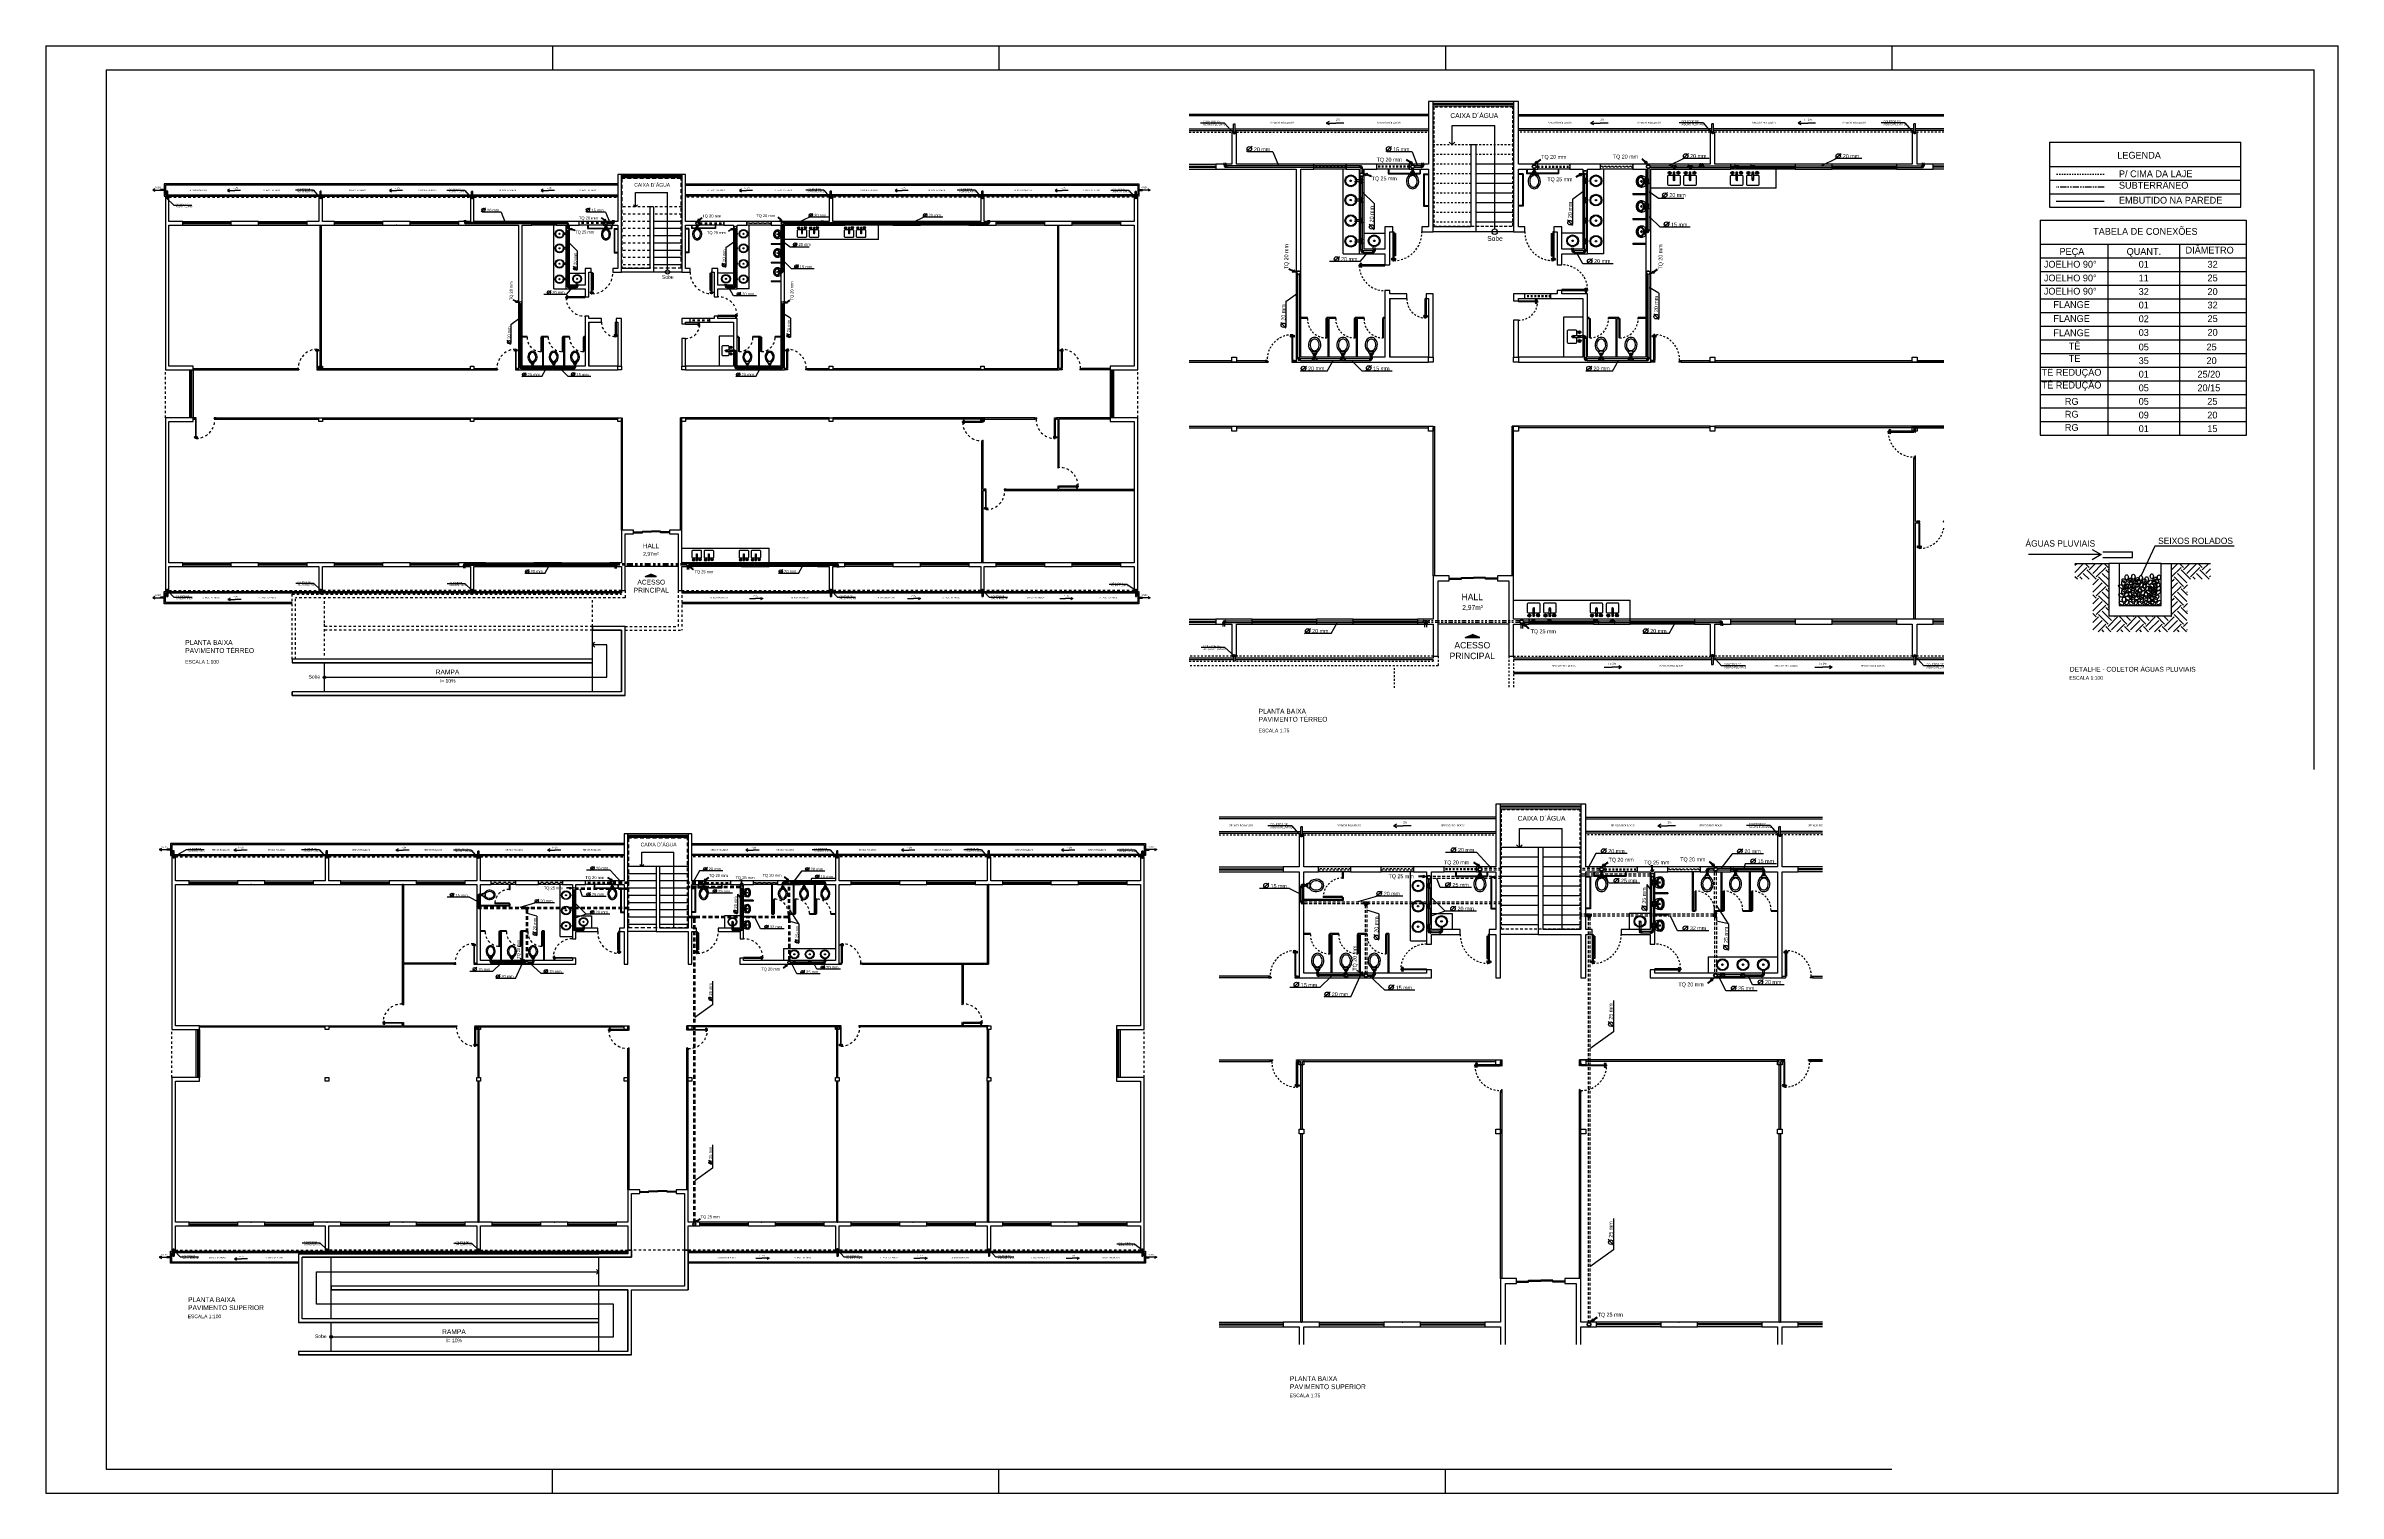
# Paper-space layout 'Layout1' of a CAD drawing. Header units: millimetres. Extents: x -2273.9 to -2178.9, y 919.5 to 979.5.
# The model-space entities are those that its viewports show. They can reach past a viewport. Long polylines and large blocks are cut down to what shows.
import ezdxf

# ---------------------------------------------------------------- set-up
doc = ezdxf.new("R2010")
doc.units = ezdxf.units.MM
for name, pattern in [('ACAD_ISO03W100', [30, 12, -18]), ('ACAD_ISO05W100', [33, 24, -3, 0, -3, 0, -3]), ('HIDDEN2', [4.7625, 3.175, -1.5875])]:
    doc.linetypes.add(name, pattern=pattern)
for name, color, linetype in [('caixa d agua', 1, 'Continuous'), ('can01', 1, 'Continuous'), ('can02', 2, 'Continuous'), ('can03', 3, 'Continuous'), ('CAN06', 6, 'Continuous'), ('COTAS-TEXTOS', 1, 'Continuous'), ('ESQUADRIAS', 2, 'Continuous'), ('Fios', 10, 'Continuous'), ('Janela', 2, 'Continuous'), ('Layer1', 204, 'Continuous'), ('pena 01', 1, 'Continuous'), ('pena01', 1, 'Continuous'), ('pena02', 2, 'Continuous'), ('pena03', 3, 'Continuous'), ('pena04', 4, 'Continuous'), ('texto hidro', 1, 'Continuous'), ('TIGRECAD', 1, 'Continuous'), ('View port', 161, 'Continuous')]:
    doc.layers.add(name, color=color, linetype=linetype)
doc.layers.get('View port').freeze()
doc.styles.get("Standard").update_dxf_attribs({"font": 'ERASLGHT.TTF'})

msp = doc.modelspace()

# ---------------------------------------------------------------- hatches: boundary and pattern name
at = {"layer": 'Layer1'}
for points in [[(873.073, 434.21), (870.932, 434.21), (870.932, 432.56), (870.982, 432.56), (870.982, 434.16), (873.073, 434.16)], [(874.023, 434.21), (873.973, 434.21), (873.973, 434.16), (874.023, 434.16)]]:
    msp.add_hatch(color=254, dxfattribs=at).paths.add_polyline_path(points)
at = {"layer": 'pena01'}
h = msp.add_hatch(color=256, dxfattribs=at)
h.paths.add_polyline_path([(861.484, 463.805, 1), (861.432, 463.805, 1)])
h.paths.add_polyline_path([(861.438, 463.805, -1), (861.478, 463.805, -1)], flags=16)
h = msp.add_hatch(color=256, dxfattribs=at)
h.paths.add_polyline_path([(867.846, 463.803, 1), (867.794, 463.803, 1)])
h.paths.add_polyline_path([(867.801, 463.803, -1), (867.841, 463.803, -1)], flags=16)
h = msp.add_hatch(color=256, dxfattribs=at)
h.paths.add_polyline_path([(874.126, 463.796, 1), (874.074, 463.796, 1)])
h.paths.add_polyline_path([(874.081, 463.796, -1), (874.121, 463.796, -1)], flags=16)
h = msp.add_hatch(color=256, dxfattribs=at)
h.paths.add_polyline_path([(888.993, 463.805, 1), (888.941, 463.805, 1)])
h.paths.add_polyline_path([(888.948, 463.805, -1), (888.988, 463.805, -1)], flags=16)
h = msp.add_hatch(color=256, dxfattribs=at)
h.paths.add_polyline_path([(895.272, 463.803, 1), (895.221, 463.803, 1)])
h.paths.add_polyline_path([(895.227, 463.803, -1), (895.267, 463.803, -1)], flags=16)
h = msp.add_hatch(color=256, dxfattribs=at)
h.paths.add_polyline_path([(901.633, 463.797, 1), (901.581, 463.797, 1)])
h.paths.add_polyline_path([(901.588, 463.797, -1), (901.628, 463.797, -1)], flags=16)
h = msp.add_hatch(color=256, dxfattribs=at)
h.paths.add_polyline_path([(861.436, 447.566, 1), (861.488, 447.566, 1)])
h.paths.add_polyline_path([(861.481, 447.566, -1), (861.441, 447.566, -1)], flags=16)
h = msp.add_hatch(color=256, dxfattribs=at)
h.paths.add_polyline_path([(867.79, 447.568, 1), (867.841, 447.568, 1)])
h.paths.add_polyline_path([(867.835, 447.568, -1), (867.795, 447.568, -1)], flags=16)
h = msp.add_hatch(color=256, dxfattribs=at)
h.paths.add_polyline_path([(874.123, 447.566, 1), (874.071, 447.566, 1)])
h.paths.add_polyline_path([(874.117, 447.566, -1), (874.077, 447.566, -1)], flags=16)
h = msp.add_hatch(color=256, dxfattribs=at)
h.paths.add_polyline_path([(888.935, 447.569, 1), (888.987, 447.569, 1)])
h.paths.add_polyline_path([(888.98, 447.569, 1), (888.94, 447.569, 1)], flags=16)
h = msp.add_hatch(color=256, dxfattribs=at)
h.paths.add_polyline_path([(895.223, 447.566, 1), (895.275, 447.566, 1)])
h.paths.add_polyline_path([(895.268, 447.566, -1), (895.228, 447.566, -1)], flags=16)
h = msp.add_hatch(color=256, dxfattribs=at)
h.paths.add_polyline_path([(901.582, 447.565, 1), (901.634, 447.565, 1)])
h.paths.add_polyline_path([(901.627, 447.565, -1), (901.587, 447.565, -1)], flags=16)
h = msp.add_hatch(color=256, dxfattribs=at)
h.paths.add_polyline_path([(861.482, 438.578, 1), (861.431, 438.578, 1)])
h.paths.add_polyline_path([(861.437, 438.578, -1), (861.477, 438.578, -1)], flags=16)
h = msp.add_hatch(color=256, dxfattribs=at)
h.paths.add_polyline_path([(867.835, 438.577, 1), (867.784, 438.577, 1)])
h.paths.add_polyline_path([(867.79, 438.576, -1), (867.83, 438.576, -1)], flags=16)
h = msp.add_hatch(color=256, dxfattribs=at)
h.paths.add_polyline_path([(874.124, 438.569, 1), (874.072, 438.569, 1)])
h.paths.add_polyline_path([(874.079, 438.569, -1), (874.119, 438.569, -1)], flags=16)
h = msp.add_hatch(color=256, dxfattribs=at)
h.paths.add_polyline_path([(888.989, 438.578, 1), (888.937, 438.578, 1)])
h.paths.add_polyline_path([(888.943, 438.578, -1), (888.983, 438.578, -1)], flags=16)
h = msp.add_hatch(color=256, dxfattribs=at)
h.paths.add_polyline_path([(895.272, 438.576, 1), (895.22, 438.576, 1)])
h.paths.add_polyline_path([(895.226, 438.576, -1), (895.266, 438.576, -1)], flags=16)
h = msp.add_hatch(color=256, dxfattribs=at)
h.paths.add_polyline_path([(901.634, 438.57, 1), (901.582, 438.57, 1)])
h.paths.add_polyline_path([(901.588, 438.57, -1), (901.628, 438.57, -1)], flags=16)
h = msp.add_hatch(dxfattribs=at)
h.set_pattern_fill('EARTH', color=256, scale=0.02, angle=45, style=0)
h.paths.add_polyline_path([(910.896, 429.205), (910.574, 429.205), (910.574, 429.055), (910.746, 429.055), (910.746, 428.555), (911.646, 428.555), (911.646, 429.055), (911.866, 429.055), (911.866, 429.205), (911.496, 429.205), (911.496, 428.705), (910.896, 428.705)])
h = msp.add_hatch(color=256, dxfattribs=at)
h.paths.add_polyline_path([(861.429, 422.339, 1), (861.48, 422.339, 1)])
h.paths.add_polyline_path([(861.474, 422.339, -1), (861.434, 422.339, -1)], flags=16)
h = msp.add_hatch(color=256, dxfattribs=at)
h.paths.add_polyline_path([(867.788, 422.341, 1), (867.84, 422.341, 1)])
h.paths.add_polyline_path([(867.834, 422.341, -1), (867.794, 422.341, -1)], flags=16)
h = msp.add_hatch(color=256, dxfattribs=at)
h.paths.add_polyline_path([(874.126, 422.339, 1), (874.075, 422.339, 1)])
h.paths.add_polyline_path([(874.12, 422.339, -1), (874.08, 422.339, -1)], flags=16)
h = msp.add_hatch(color=256, dxfattribs=at)
h.paths.add_polyline_path([(888.941, 422.342, 1), (888.993, 422.342, 1)])
h.paths.add_polyline_path([(888.987, 422.342, -1), (888.947, 422.342, -1)], flags=16)
h = msp.add_hatch(color=256, dxfattribs=at)
h.paths.add_polyline_path([(895.224, 422.339, 1), (895.276, 422.339, 1)])
h.paths.add_polyline_path([(895.27, 422.339, -1), (895.23, 422.339, -1)], flags=16)
h = msp.add_hatch(color=256, dxfattribs=at)
h.paths.add_polyline_path([(901.577, 422.338, 1), (901.629, 422.338, 1)])
h.paths.add_polyline_path([(901.623, 422.338, -1), (901.583, 422.338, -1)], flags=16)
at = {"layer": 'pena02'}
for points in [[(867.84, 456.836), (867.84, 462.686), (867.79, 462.686), (867.79, 456.836)], [(867.89, 456.686), (867.89, 456.736), (867.84, 456.736), (867.84, 456.836), (867.79, 456.836), (867.79, 456.736), (867.74, 456.736), (867.74, 456.686), (867.79, 456.686)], [(874.023, 456.686), (874.023, 456.736), (867.89, 456.736), (867.89, 456.686)], [(875.072, 456.686), (875.072, 456.736), (874.173, 456.736), (874.173, 456.686)], [(875.972, 456.736), (875.972, 456.686), (876.022, 456.686), (876.022, 456.736)], [(887.092, 456.686), (887.092, 456.736), (887.042, 456.736), (887.042, 456.686)], [(888.89, 456.686), (888.89, 456.736), (887.992, 456.736), (887.992, 456.686)], [(895.173, 456.686), (895.173, 456.736), (889.04, 456.736), (889.04, 456.686)], [(874.023, 454.636), (874.023, 454.686), (867.89, 454.686), (867.89, 454.636)], [(880.132, 454.636), (880.132, 454.686), (874.173, 454.686), (874.173, 454.636)], [(880.282, 450.036), (880.332, 450.036), (880.332, 454.686), (880.282, 454.686), (880.282, 454.536)], [(882.782, 454.636), (882.782, 454.686), (882.732, 454.686), (882.732, 450.036), (882.782, 450.036)], [(888.89, 454.636), (888.89, 454.686), (882.932, 454.686), (882.932, 454.636)], [(895.173, 454.636), (895.173, 454.686), (889.04, 454.686), (889.04, 454.636)], [(895.273, 454.586), (895.273, 454.636), (895.323, 454.636), (895.323, 454.686), (895.173, 454.686), (895.173, 454.636), (895.223, 454.636), (895.223, 454.586)], [(897.415, 454.636), (897.415, 454.686), (895.323, 454.686), (895.323, 454.636)], [(901.532, 451.686), (901.532, 451.736), (898.415, 451.736), (898.415, 451.786), (898.365, 451.786), (898.365, 451.736), (896.223, 451.736), (896.223, 451.686)], [(895.223, 434.16), (895.223, 437.46), (895.173, 437.46), (895.173, 434.16)], [(894.173, 432.56), (894.173, 434.16), (895.173, 434.16), (895.173, 434.21), (894.123, 434.21), (894.123, 432.56)], [(873.123, 431.56), (873.123, 431.61), (870.982, 431.61), (870.982, 431.66), (870.932, 431.66), (870.932, 431.61), (867.89, 431.61), (867.89, 431.56)], [(895.173, 431.56), (895.173, 431.61), (894.173, 431.61), (894.173, 431.66), (894.123, 431.66), (894.123, 431.61), (892.132, 431.61), (892.132, 431.56)], [(867.74, 431.56), (867.74, 431.61), (862.532, 431.61), (862.532, 431.56)], [(874.123, 429.46), (874.123, 431.46), (874.073, 431.46), (874.073, 429.46)], [(880.132, 431.56), (880.132, 431.61), (874.173, 431.61), (874.173, 431.56)], [(880.332, 431.51), (880.332, 431.61), (880.282, 431.61), (880.282, 431.51)], [(882.782, 431.51), (882.782, 431.61), (882.732, 431.61), (882.732, 431.51)], [(888.89, 431.56), (888.89, 431.61), (882.932, 431.61), (882.932, 431.56)], [(888.99, 429.46), (888.99, 431.46), (888.94, 431.46), (888.94, 429.46)], [(892.132, 431.56), (892.132, 431.61), (889.94, 431.61), (889.94, 431.56)], [(895.223, 429.46), (895.223, 431.46), (895.173, 431.46), (895.173, 429.46)], [(880.332, 424.81), (880.332, 430.61), (880.282, 430.61), (880.282, 424.81)], [(882.782, 424.81), (882.782, 430.61), (882.732, 430.61), (882.732, 424.81)], [(874.123, 423.46), (874.123, 429.31), (874.073, 429.31), (874.073, 423.46)], [(888.99, 423.46), (888.99, 429.31), (888.94, 429.31), (888.94, 423.46)], [(895.223, 423.46), (895.223, 429.31), (895.173, 429.31), (895.173, 423.46)]]:
    msp.add_hatch(color=0, dxfattribs=at).paths.add_polyline_path(points)
h = msp.add_hatch(color=0, dxfattribs=at)
h.paths.add_polyline_path([(898.415, 456.686), (898.465, 456.686), (898.465, 456.736), (898.415, 456.736), (898.415, 462.686), (898.365, 462.686), (898.365, 456.736), (895.323, 456.736), (895.323, 456.686)])
h.paths.add_polyline_path([(900.532, 456.686), (900.532, 456.736), (899.365, 456.736), (899.365, 456.686)])
h = msp.add_hatch(color=0, dxfattribs=at)
h.paths.add_polyline_path([(867.74, 454.636), (867.74, 454.686), (863.482, 454.686), (863.482, 454.636)])
h.paths.add_polyline_path([(866.84, 456.686), (866.84, 456.736), (862.532, 456.736), (862.532, 456.686)])
h = msp.add_hatch(dxfattribs=at)
h.set_pattern_fill('LINE', color=0, scale=0.004, angle=45, style=0)
h.set_pattern_definition([(225, (2885.739106, 2397.98538), (0.00898025612, -0.00898025612), [])])
h.paths.add_polyline_path([(866.84, 456.736), (866.84, 456.686), (866.92, 456.686), (866.92, 456.706), (866.89, 456.706), (866.89, 456.736)])
h = msp.add_hatch(dxfattribs=at)
h.set_pattern_fill('LINE', color=0, scale=0.004, angle=45, style=0)
h.set_pattern_definition([(225, (2885.539106, 2397.98538), (0.00898025612, -0.00898025612), [])])
h.paths.add_polyline_path([(867.74, 456.736), (867.74, 456.686), (867.66, 456.686), (867.66, 456.706), (867.69, 456.706), (867.69, 456.736)])
h = msp.add_hatch(dxfattribs=at)
h.set_pattern_fill('LINE', color=0, scale=0.004, angle=45, style=0)
h.set_pattern_definition([(225, (2893.970773, 2397.98538), (0.00898025612, -0.00898025612), [])])
h.paths.add_polyline_path([(875.072, 456.736), (875.072, 456.686), (875.152, 456.686), (875.152, 456.706), (875.122, 456.706), (875.122, 456.736)])
h = msp.add_hatch(dxfattribs=at)
h.set_pattern_fill('LINE', color=0, scale=0.004, angle=45, style=0)
h.set_pattern_definition([(225, (2893.770773, 2397.98538), (0.00898025612, -0.00898025612), [])])
h.paths.add_polyline_path([(875.972, 456.736), (875.972, 456.686), (875.892, 456.686), (875.892, 456.706), (875.922, 456.706), (875.922, 456.736)])
h = msp.add_hatch(dxfattribs=at)
h.set_pattern_fill('LINE', color=0, scale=0.004, angle=45, style=0)
h.set_pattern_definition([(315, (-1130.707169, 2397.98538), (-0.00898025612, -0.00898025612), [])])
h.paths.add_polyline_path([(887.092, 456.736), (887.092, 456.686), (887.172, 456.686), (887.172, 456.706), (887.142, 456.706), (887.142, 456.736)])
h = msp.add_hatch(dxfattribs=at)
h.set_pattern_fill('LINE', color=0, scale=0.004, angle=45, style=0)
h.set_pattern_definition([(315, (-1130.907169, 2397.98538), (-0.00898025612, -0.00898025612), [])])
h.paths.add_polyline_path([(887.992, 456.736), (887.992, 456.686), (887.912, 456.686), (887.912, 456.706), (887.942, 456.706), (887.942, 456.736)])
h = msp.add_hatch(dxfattribs=at)
h.set_pattern_fill('LINE', color=0, scale=0.004, angle=45, style=0)
h.set_pattern_definition([(315, (-1119.333835, 2397.98538), (-0.00898025612, -0.00898025612), [])])
h.paths.add_polyline_path([(898.465, 456.736), (898.465, 456.686), (898.545, 456.686), (898.545, 456.706), (898.515, 456.706), (898.515, 456.736)])
h = msp.add_hatch(dxfattribs=at)
h.set_pattern_fill('LINE', color=0, scale=0.004, angle=45, style=0)
h.set_pattern_definition([(315, (-1119.533835, 2397.98538), (-0.00898025612, -0.00898025612), [])])
h.paths.add_polyline_path([(899.365, 456.736), (899.365, 456.686), (899.285, 456.686), (899.285, 456.706), (899.315, 456.706), (899.315, 456.736)])
h = msp.add_hatch(dxfattribs=at)
h.set_pattern_fill('LINE', color=0, scale=0.004, angle=45, style=0)
h.set_pattern_definition([(45, (-1155.217169, -1486.612615), (-0.00898025612, 0.00898025612), [])])
h.paths.add_polyline_path([(862.582, 454.636), (862.582, 454.686), (862.662, 454.686), (862.662, 454.666), (862.632, 454.666), (862.632, 454.636)])
h = msp.add_hatch(dxfattribs=at)
h.set_pattern_fill('LINE', color=0, scale=0.004, angle=45, style=0)
h.set_pattern_definition([(45, (-1155.417169, -1486.612615), (-0.00898025612, 0.00898025612), [])])
h.paths.add_polyline_path([(863.482, 454.636), (863.482, 454.686), (863.402, 454.686), (863.402, 454.666), (863.432, 454.666), (863.432, 454.636)])
h = msp.add_hatch(color=0, dxfattribs=at)
h.paths.add_polyline_path([(895.223, 448.686), (895.273, 448.686), (895.273, 451.686), (895.323, 451.686), (895.323, 451.736), (895.273, 451.736), (895.273, 453.686), (895.223, 453.686)])
h.paths.add_polyline_path([(898.415, 454.636), (900.532, 454.636), (900.532, 454.686), (898.315, 454.686), (898.315, 454.636), (898.365, 454.636), (898.365, 452.686), (898.415, 452.686)])
h = msp.add_hatch(dxfattribs=at)
h.set_pattern_fill('LINE', color=0, scale=0.004, angle=-45, style=0)
h.set_pattern_definition([(315, (-1046.025529, 2472.385353), (0.00898025612, 0.00898025612), [])])
h.paths.add_polyline_path([(895.223, 454.586), (895.273, 454.586), (895.273, 454.506), (895.253, 454.506), (895.253, 454.536), (895.223, 454.536)])
h = msp.add_hatch(dxfattribs=at)
h.set_pattern_fill('LINE', color=0, scale=0.004, angle=45, style=0)
h.set_pattern_definition([(135, (2916.314106, -1486.612615), (0.00898025612, 0.00898025612), [])])
h.paths.add_polyline_path([(897.415, 454.636), (897.415, 454.686), (897.495, 454.686), (897.495, 454.666), (897.465, 454.666), (897.465, 454.636)])
h = msp.add_hatch(dxfattribs=at)
h.set_pattern_fill('LINE', color=0, scale=0.004, angle=45, style=0)
h.set_pattern_definition([(135, (2916.114106, -1486.612615), (0.00898025612, 0.00898025612), [])])
h.paths.add_polyline_path([(898.315, 454.636), (898.315, 454.686), (898.235, 454.686), (898.235, 454.666), (898.265, 454.666), (898.265, 454.636)])
h = msp.add_hatch(dxfattribs=at)
h.set_pattern_fill('LINE', color=0, scale=0.004, angle=-45, style=0)
h.set_pattern_definition([(315, (-1046.025529, 2472.585353), (0.00898025612, 0.00898025612), [])])
h.paths.add_polyline_path([(895.223, 453.686), (895.273, 453.686), (895.273, 453.766), (895.253, 453.766), (895.253, 453.736), (895.223, 453.736)])
h = msp.add_hatch(dxfattribs=at)
h.set_pattern_fill('LINE', color=0, scale=0.004, angle=135, style=0)
h.set_pattern_definition([(135, (2839.664133, -1566.212588), (-0.00898025612, -0.00898025612), [])])
h.paths.add_polyline_path([(898.415, 452.686), (898.365, 452.686), (898.365, 452.606), (898.385, 452.606), (898.385, 452.636), (898.415, 452.636)])
h = msp.add_hatch(dxfattribs=at)
h.set_pattern_fill('LINE', color=0, scale=0.004, angle=45, style=0)
h.set_pattern_definition([(45, (-1122.475502, -1489.562615), (-0.00898025612, 0.00898025612), [])])
h.paths.add_polyline_path([(895.323, 451.686), (895.323, 451.736), (895.403, 451.736), (895.403, 451.716), (895.373, 451.716), (895.373, 451.686)])
h = msp.add_hatch(dxfattribs=at)
h.set_pattern_fill('LINE', color=0, scale=0.004, angle=45, style=0)
h.set_pattern_definition([(45, (-1122.675502, -1489.562615), (-0.00898025612, 0.00898025612), [])])
h.paths.add_polyline_path([(896.223, 451.686), (896.223, 451.736), (896.143, 451.736), (896.143, 451.716), (896.173, 451.716), (896.173, 451.686)])
h = msp.add_hatch(dxfattribs=at)
h.set_pattern_fill('LINE', color=0, scale=0.004, angle=135, style=0)
h.set_pattern_definition([(135, (2839.664133, -1566.012588), (-0.00898025612, -0.00898025612), [])])
h.paths.add_polyline_path([(898.415, 451.786), (898.365, 451.786), (898.365, 451.866), (898.385, 451.866), (898.385, 451.836), (898.415, 451.836)])
h = msp.add_hatch(dxfattribs=at)
h.set_pattern_fill('LINE', color=0, scale=0.004, angle=45, style=0)
h.set_pattern_definition([(225, (2891.972439, 2375.458571), (0.00898025612, -0.00898025612), [])])
h.paths.add_polyline_path([(873.073, 434.21), (873.073, 434.16), (873.153, 434.16), (873.153, 434.18), (873.123, 434.18), (873.123, 434.21)])
h = msp.add_hatch(dxfattribs=at)
h.set_pattern_fill('LINE', color=0, scale=0.004, angle=45, style=0)
h.set_pattern_definition([(225, (2891.772439, 2375.458571), (0.00898025612, -0.00898025612), [])])
h.paths.add_polyline_path([(873.973, 434.21), (873.973, 434.16), (873.893, 434.16), (873.893, 434.18), (873.923, 434.18), (873.923, 434.21)])
h = msp.add_hatch(dxfattribs=at)
h.set_pattern_fill('LINE', color=0, scale=0.004, angle=45, style=0)
h.set_pattern_definition([(315, (-1128.908835, 2375.458571), (-0.00898025612, -0.00898025612), [])])
h.paths.add_polyline_path([(889.99, 434.21), (889.99, 434.16), (889.91, 434.16), (889.91, 434.18), (889.94, 434.18), (889.94, 434.21)])
h = msp.add_hatch(dxfattribs=at)
h.set_pattern_fill('LINE', color=0, scale=0.004, angle=135, style=0)
h.set_pattern_definition([(45, (-1070.317196, -1586.339397), (0.00898025612, -0.00898025612), [])])
h.paths.add_polyline_path([(870.932, 432.56), (870.982, 432.56), (870.982, 432.48), (870.962, 432.48), (870.962, 432.51), (870.932, 432.51)])
h = msp.add_hatch(dxfattribs=at)
h.set_pattern_fill('LINE', color=0, scale=0.004, angle=135, style=0)
h.set_pattern_definition([(135, (2835.422466, -1586.339397), (-0.00898025612, -0.00898025612), [])])
h.paths.add_polyline_path([(894.173, 432.56), (894.123, 432.56), (894.123, 432.48), (894.143, 432.48), (894.143, 432.51), (894.173, 432.51)])
h = msp.add_hatch(dxfattribs=at)
h.set_pattern_fill('LINE', color=0, scale=0.004, angle=135, style=0)
h.set_pattern_definition([(45, (-1070.317196, -1586.139397), (0.00898025612, -0.00898025612), [])])
h.paths.add_polyline_path([(870.932, 431.66), (870.982, 431.66), (870.982, 431.74), (870.962, 431.74), (870.962, 431.71), (870.932, 431.71)])
h = msp.add_hatch(dxfattribs=at)
h.set_pattern_fill('LINE', color=0, scale=0.004, angle=135, style=0)
h.set_pattern_definition([(135, (2835.422466, -1586.139397), (-0.00898025612, -0.00898025612), [])])
h.paths.add_polyline_path([(894.173, 431.66), (894.123, 431.66), (894.123, 431.74), (894.143, 431.74), (894.143, 431.71), (894.173, 431.71)])
h = msp.add_hatch(dxfattribs=at)
h.set_pattern_fill('LINE', color=0, scale=0.004, angle=45, style=0)
h.set_pattern_definition([(135, (2892.022439, -1509.689424), (0.00898025612, 0.00898025612), [])])
h.paths.add_polyline_path([(873.123, 431.56), (873.123, 431.61), (873.203, 431.61), (873.203, 431.59), (873.173, 431.59), (873.173, 431.56)])
h = msp.add_hatch(dxfattribs=at)
h.set_pattern_fill('LINE', color=0, scale=0.004, angle=45, style=0)
h.set_pattern_definition([(135, (2891.822439, -1509.689424), (0.00898025612, 0.00898025612), [])])
h.paths.add_polyline_path([(874.023, 431.56), (874.023, 431.61), (873.943, 431.61), (873.943, 431.59), (873.973, 431.59), (873.973, 431.56)])
h = msp.add_hatch(dxfattribs=at)
h.set_pattern_fill('LINE', color=0, scale=0.004, angle=135, style=0)
h.set_pattern_definition([(315, (-1060.967196, 2449.308544), (0.00898025612, 0.00898025612), [])])
h.paths.add_polyline_path([(880.282, 431.51), (880.332, 431.51), (880.332, 431.43), (880.312, 431.43), (880.312, 431.46), (880.282, 431.46)])
h = msp.add_hatch(dxfattribs=at)
h.set_pattern_fill('LINE', color=0, scale=0.004, angle=135, style=0)
h.set_pattern_definition([(225, (2824.0308, 2449.308544), (-0.00898025612, 0.00898025612), [])])
h.paths.add_polyline_path([(882.782, 431.51), (882.732, 431.51), (882.732, 431.43), (882.752, 431.43), (882.752, 431.46), (882.782, 431.46)])
h = msp.add_hatch(dxfattribs=at)
h.set_pattern_fill('LINE', color=0, scale=0.004, angle=45, style=0)
h.set_pattern_definition([(45, (-1128.758835, -1509.689424), (-0.00898025612, 0.00898025612), [])])
h.paths.add_polyline_path([(889.04, 431.56), (889.04, 431.61), (889.12, 431.61), (889.12, 431.59), (889.09, 431.59), (889.09, 431.56)])
h = msp.add_hatch(dxfattribs=at)
h.set_pattern_fill('LINE', color=0, scale=0.004, angle=45, style=0)
h.set_pattern_definition([(45, (-1128.958835, -1509.689424), (-0.00898025612, 0.00898025612), [])])
h.paths.add_polyline_path([(889.94, 431.56), (889.94, 431.61), (889.86, 431.61), (889.86, 431.59), (889.89, 431.59), (889.89, 431.56)])
h = msp.add_hatch(dxfattribs=at)
h.set_pattern_fill('LINE', color=0, scale=0.004, angle=135, style=0)
h.set_pattern_definition([(315, (-1060.967196, 2449.508544), (0.00898025612, 0.00898025612), [])])
h.paths.add_polyline_path([(880.282, 430.61), (880.332, 430.61), (880.332, 430.69), (880.312, 430.69), (880.312, 430.66), (880.282, 430.66)])
h = msp.add_hatch(dxfattribs=at)
h.set_pattern_fill('LINE', color=0, scale=0.004, angle=135, style=0)
h.set_pattern_definition([(225, (2824.0308, 2449.508544), (-0.00898025612, 0.00898025612), [])])
h.paths.add_polyline_path([(882.782, 430.61), (882.732, 430.61), (882.732, 430.69), (882.752, 430.69), (882.752, 430.66), (882.782, 430.66)])
at = {"layer": 'pena04'}
for points in [[(881.272, 448.119), (881.502, 448.213), (881.732, 448.119)], [(870.982, 434.21), (870.982, 437.46), (870.932, 437.46), (870.932, 434.21)]]:
    msp.add_hatch(color=0, dxfattribs=at).paths.add_polyline_path(points)
at = {"layer": 'texto hidro'}
for points in [[(879.549, 462.857), (879.566, 462.884), (879.443, 462.964), (879.455, 462.983), (879.579, 462.903), (879.596, 462.93), (879.635, 462.853)], [(883.48, 462.935), (883.499, 462.909), (883.619, 462.995), (883.632, 462.977), (883.512, 462.891), (883.531, 462.865), (883.445, 462.856)], [(886.851, 462.871), (886.873, 462.894), (886.766, 462.995), (886.781, 463.011), (886.889, 462.91), (886.91, 462.934), (886.936, 462.851)], [(878.227, 462.553), (878.217, 462.523), (878.358, 462.48), (878.351, 462.458), (878.211, 462.501), (878.201, 462.47), (878.142, 462.534)], [(884.868, 462.469), (884.851, 462.497), (884.725, 462.421), (884.714, 462.44), (884.84, 462.516), (884.823, 462.544), (884.91, 462.545)], [(875.912, 459.473), (875.926, 459.502), (875.793, 459.565), (875.803, 459.586), (875.936, 459.522), (875.95, 459.551), (875.998, 459.479)], [(887.104, 459.52), (887.123, 459.494), (887.243, 459.58), (887.256, 459.562), (887.136, 459.476), (887.155, 459.45), (887.069, 459.441)], [(883.184, 448.528), (883.161, 448.506), (883.264, 448.401), (883.249, 448.385), (883.145, 448.49), (883.122, 448.467), (883.1, 448.551)], [(879.549, 437.63), (879.566, 437.657), (879.443, 437.737), (879.455, 437.756), (879.579, 437.676), (879.596, 437.703), (879.635, 437.626)], [(883.48, 437.708), (883.499, 437.682), (883.619, 437.768), (883.632, 437.75), (883.512, 437.664), (883.531, 437.638), (883.445, 437.629)], [(886.851, 437.644), (886.873, 437.667), (886.766, 437.768), (886.781, 437.784), (886.889, 437.684), (886.91, 437.707), (886.936, 437.624)], [(884.956, 437.517), (884.988, 437.518), (884.985, 437.665), (885.007, 437.666), (885.011, 437.518), (885.043, 437.519), (885.002, 437.443)], [(877.883, 437.269), (877.884, 437.301), (877.737, 437.306), (877.738, 437.328), (877.885, 437.323), (877.886, 437.355), (877.96, 437.309)], [(875.928, 434.28), (875.942, 434.309), (875.809, 434.372), (875.819, 434.392), (875.951, 434.329), (875.965, 434.358), (876.014, 434.286)], [(886.865, 434.059), (886.844, 434.083), (886.735, 433.983), (886.72, 433.999), (886.828, 434.099), (886.807, 434.123), (886.891, 434.142)], [(883.142, 423.562), (883.161, 423.536), (883.28, 423.623), (883.294, 423.604), (883.174, 423.518), (883.193, 423.492), (883.107, 423.483)]]:
    msp.add_hatch(color=256, dxfattribs=at).paths.add_polyline_path(points)

# ---------------------------------------------------------------- linework, layer by layer
at = {"layer": 'caixa d agua', "linetype": 'HIDDEN2', "ltscale": 0.05}
for p, q in [((880.307, 437.564), (879.693, 437.564)), ((883.352, 437.564), (882.757, 437.564)), ((880.307, 437.314), (878.109, 437.314)), ((880.307, 437.505), (879.693, 437.505)), ((883.352, 437.505), (882.757, 437.505)), ((884.936, 437.385), (882.757, 437.385)), ((884.936, 437.327), (882.757, 437.327)), ((886.938, 436.18), (886.938, 437.482)), ((886.996, 436.18), (886.996, 437.482)), ((880.307, 437.255), (878.109, 437.255)), ((876.026, 436.516), (874.149, 436.516)), ((876.026, 436.458), (874.149, 436.458)), ((880.307, 436.516), (876.167, 436.516)), ((880.307, 436.458), (876.167, 436.458)), ((876.071, 436.414), (876.071, 434.289)), ((876.122, 436.414), (876.122, 434.289)), ((882.963, 436.139), (882.757, 436.139)), ((882.963, 436.08), (882.757, 436.08)), ((883.004, 436.037), (883.004, 423.437)), ((883.063, 436.037), (883.063, 423.437)), ((886.894, 436.139), (883.104, 436.139)), ((886.894, 436.08), (883.104, 436.08)), ((886.938, 436.039), (886.938, 434.287)), ((886.996, 436.039), (886.996, 434.287))]:
    msp.add_line(p, q, dxfattribs=at)
for points in [[(880.307, 460.911), (882.757, 460.911), (882.757, 464.611), (880.307, 464.611)], [(880.307, 435.685), (882.757, 435.685), (882.757, 439.385), (880.307, 439.385)]]:
    msp.add_lwpolyline(points, close=True, dxfattribs=at)
at = {"layer": 'can01'}
for p, q in [((864.503, 464.116), (864.256, 464.116)), ((871.214, 464.116), (870.967, 464.116)), ((877.503, 464.116), (877.256, 464.116)), ((885.719, 464.116), (885.472, 464.116)), ((892.17, 464.116), (891.923, 464.116)), ((898.801, 464.116), (898.554, 464.116)), ((864.521, 447.168), (864.274, 447.168)), ((885.593, 447.198), (885.84, 447.198)), ((892.14, 447.198), (892.387, 447.198)), ((898.446, 447.198), (898.693, 447.198)), ((864.503, 438.89), (864.256, 438.89)), ((871.214, 438.89), (870.967, 438.89)), ((877.503, 438.89), (877.256, 438.89)), ((885.719, 438.89), (885.472, 438.89)), ((892.17, 438.89), (891.923, 438.89)), ((898.801, 438.89), (898.554, 438.89)), ((864.521, 421.941), (864.274, 421.941)), ((885.593, 421.971), (885.84, 421.971)), ((892.14, 421.971), (892.387, 421.971)), ((898.446, 421.971), (898.693, 421.971))]:
    msp.add_line(p, q, dxfattribs=at)
for centre, radius in [((861.458, 463.805), 0.0258), ((861.458, 463.805), 0.02), ((867.82, 463.803), 0.0258), ((867.821, 463.803), 0.02), ((874.1, 463.796), 0.0258), ((874.101, 463.796), 0.02), ((888.967, 463.805), 0.0258), ((888.968, 463.805), 0.02), ((895.246, 463.803), 0.0258), ((895.247, 463.803), 0.02), ((901.607, 463.797), 0.0258), ((901.608, 463.797), 0.02), ((861.462, 447.566), 0.0258), ((861.461, 447.566), 0.02), ((867.816, 447.568), 0.0258), ((867.815, 447.568), 0.02), ((874.097, 447.566), 0.0258), ((874.097, 447.566), 0.02), ((888.961, 447.569), 0.0258), ((888.96, 447.569), 0.02), ((895.249, 447.566), 0.0258), ((895.248, 447.566), 0.02), ((901.608, 447.565), 0.0258), ((901.607, 447.565), 0.02), ((861.456, 438.578), 0.0258), ((861.457, 438.578), 0.02), ((867.81, 438.577), 0.0258), ((867.81, 438.576), 0.02), ((874.098, 438.569), 0.0258), ((874.099, 438.569), 0.02), ((888.963, 438.578), 0.0258), ((888.963, 438.578), 0.02), ((895.246, 438.576), 0.0258), ((895.246, 438.576), 0.02), ((901.608, 438.57), 0.0258), ((901.608, 438.57), 0.02), ((861.455, 422.339), 0.0258), ((861.454, 422.339), 0.02), ((867.814, 422.341), 0.0258), ((867.814, 422.341), 0.02), ((874.101, 422.339), 0.0258), ((874.1, 422.339), 0.02), ((888.967, 422.342), 0.0258), ((888.967, 422.342), 0.02), ((895.25, 422.339), 0.0258), ((895.25, 422.339), 0.02), ((901.603, 422.338), 0.0258), ((901.603, 422.338), 0.02)]:
    msp.add_circle(centre, radius, dxfattribs=at)
at = {"layer": 'can02', "color": 0}
for p, q in [((870.386, 462.686), (871.528, 462.686)), ((877.577, 462.836), (876.577, 462.836)), ((877.577, 462.686), (876.577, 462.686)), ((879.533, 462.836), (878.53, 462.836)), ((879.533, 462.686), (878.53, 462.686)), ((884.534, 462.836), (883.521, 462.836)), ((878.932, 458.656), (878.932, 456.836)), ((880.432, 443.186), (880.432, 446.036)), ((879.082, 445.286), (879.182, 445.386)), ((879.682, 445.286), (879.082, 445.286)), ((879.082, 445.286), (879.182, 445.186)), ((879.682, 443.936), (879.682, 445.286)), ((867.982, 443.936), (879.682, 443.936)), ((880.432, 443.186), (866.632, 443.186)), ((875.624, 437.61), (874.624, 437.61)), ((877.577, 437.61), (876.577, 437.61)), ((879.533, 437.61), (878.53, 437.61)), ((884.534, 437.61), (883.531, 437.61)), ((886.487, 437.61), (885.487, 437.61)), ((888.44, 437.61), (887.44, 437.61)), ((875.624, 437.46), (874.624, 437.46)), ((877.577, 437.46), (876.577, 437.46)), ((879.533, 437.46), (878.53, 437.46)), ((884.534, 437.46), (883.531, 437.46)), ((886.487, 437.46), (885.487, 437.46)), ((888.44, 437.46), (887.44, 437.46)), ((867.382, 421.41), (879.082, 421.41)), ((867.382, 420.06), (867.382, 421.41)), ((879.082, 421.41), (878.982, 421.51)), ((879.082, 421.41), (878.982, 421.31)), ((879.682, 420.06), (867.382, 420.06)), ((879.682, 418.71), (879.682, 420.06)), ((867.982, 418.71), (879.682, 418.71))]:
    msp.add_line(p, q, dxfattribs=at)
for points in [[(880.282, 460.736), (880.282, 464.786), (880.132, 464.786), (880.132, 462.836), (879.533, 462.836), (879.533, 462.686), (880.132, 462.686), (880.132, 460.886), (879.932, 460.886), (879.932, 460.736)], [(883.132, 460.736), (883.132, 460.886), (882.932, 460.886), (882.932, 462.686), (883.531, 462.686), (883.531, 462.836), (882.932, 462.836), (882.932, 464.786), (882.782, 464.786), (882.782, 460.736)], [(868.386, 462.686), (868.386, 462.836), (867.89, 462.836), (867.89, 463.836), (867.74, 463.836), (867.74, 462.836), (867.244, 462.836), (867.244, 462.686)], [(880.132, 456.686), (880.132, 456.836), (878.932, 456.836), (878.932, 458.656), (879.462, 458.656), (879.462, 458.806), (878.932, 458.806), (878.932, 458.906), (878.782, 458.906), (878.782, 456.836), (876.172, 456.836), (876.172, 462.686), (876.577, 462.686), (876.577, 462.836), (874.173, 462.836), (874.173, 463.836), (874.023, 463.836), (874.023, 462.836), (873.528, 462.836), (873.528, 462.686), (876.022, 462.686), (876.022, 456.686)], [(895.819, 462.686), (895.819, 462.836), (895.323, 462.836), (895.323, 463.836), (895.173, 463.836), (895.173, 462.836), (894.678, 462.836), (894.678, 462.686)], [(901.682, 456.686), (901.682, 463.836), (901.532, 463.836), (901.532, 462.836), (900.961, 462.836), (900.961, 462.686), (901.532, 462.686), (901.532, 456.836), (900.532, 456.836), (900.532, 456.686)], [(865.244, 462.686), (865.244, 462.836), (864.103, 462.836), (864.103, 462.686)], [(871.528, 462.686), (871.528, 462.836), (870.386, 462.836), (870.386, 462.686)], [(878.782, 460.046), (878.782, 459.706), (878.932, 459.706), (878.932, 460.736), (879.032, 460.736), (879.032, 460.886), (878.782, 460.886), (878.782, 460.196), (878.132, 460.196), (878.132, 462.686), (878.53, 462.686), (878.53, 462.836), (877.577, 462.836), (877.577, 462.686), (877.982, 462.686), (877.982, 460.046)], [(885.082, 460.046), (885.082, 462.686), (885.487, 462.686), (885.487, 462.836), (884.534, 462.836), (884.534, 462.686), (884.932, 462.686), (884.932, 460.196), (884.282, 460.196), (884.282, 460.236), (884.282, 460.886), (884.032, 460.886), (884.032, 460.736), (884.132, 460.736), (884.132, 459.706), (884.282, 459.706), (884.282, 460.046)], [(892.678, 462.686), (892.678, 462.836), (891.536, 462.836), (891.536, 462.686)], [(898.961, 462.686), (898.961, 462.836), (897.819, 462.836), (897.819, 462.686)], [(880.282, 456.836), (880.282, 458.806), (880.062, 458.806), (880.062, 458.656), (880.132, 458.656), (880.132, 456.836)], [(882.932, 458.586), (882.932, 458.656), (883.132, 458.656), (883.132, 458.806), (882.782, 458.806), (882.782, 458.586)], [(882.932, 456.836), (882.932, 457.986), (882.782, 457.986), (882.782, 456.836)], [(901.682, 447.536), (901.682, 454.686), (900.532, 454.686), (900.532, 454.536), (901.532, 454.536), (901.532, 448.686), (900.961, 448.686), (900.961, 448.536), (901.532, 448.536), (901.532, 447.536)], [(880.432, 447.536), (880.432, 449.886), (880.782, 449.886), (880.782, 450.036), (880.282, 450.036), (880.282, 448.686), (879.798, 448.686), (879.798, 448.536), (880.282, 448.536), (880.282, 447.536)], [(882.782, 447.536), (882.782, 448.536), (883.265, 448.536), (883.265, 448.686), (882.782, 448.686), (882.782, 450.036), (882.282, 450.036), (882.282, 449.886), (882.632, 449.886), (882.632, 447.536)], [(865.244, 448.536), (865.244, 448.686), (864.103, 448.686), (864.103, 448.536)], [(867.89, 447.536), (867.89, 448.536), (868.386, 448.536), (868.386, 448.686), (867.244, 448.686), (867.244, 448.536), (867.74, 448.536), (867.74, 447.536)], [(871.528, 448.536), (871.528, 448.686), (870.386, 448.686), (870.386, 448.536)], [(874.173, 447.536), (874.173, 448.536), (874.657, 448.536), (874.657, 448.686), (873.528, 448.686), (873.528, 448.536), (874.023, 448.536), (874.023, 447.536)], [(877.798, 448.536), (877.798, 448.686), (876.657, 448.686), (876.657, 448.536)], [(886.407, 448.536), (886.407, 448.686), (885.265, 448.686), (885.265, 448.536)], [(889.04, 447.536), (889.04, 448.536), (889.536, 448.536), (889.536, 448.686), (888.407, 448.686), (888.407, 448.536), (888.89, 448.536), (888.89, 447.536)], [(892.678, 448.536), (892.678, 448.686), (891.536, 448.686), (891.536, 448.536)], [(895.323, 447.536), (895.323, 448.536), (895.819, 448.536), (895.819, 448.686), (894.678, 448.686), (894.678, 448.536), (895.173, 448.536), (895.173, 447.536)], [(898.961, 448.536), (898.961, 448.686), (897.819, 448.686), (897.819, 448.536)], [(880.432, 446.036), (879.082, 446.036), (879.082, 445.886), (880.282, 445.886), (880.282, 443.336), (866.632, 443.336), (866.632, 443.186), (880.432, 443.186)], [(879.082, 444.686), (866.632, 444.686), (866.632, 444.536), (879.082, 444.536)], [(880.282, 439.56), (880.132, 439.56), (880.132, 437.61), (879.533, 437.61), (879.533, 437.46), (880.132, 437.46), (880.132, 435.66), (879.932, 435.66), (879.932, 435.51), (880.132, 435.51), (880.132, 434.16), (880.282, 434.16)], [(883.531, 437.61), (882.932, 437.61), (882.932, 439.56), (882.782, 439.56), (882.782, 435.66), (881.607, 435.66), (881.607, 438.21), (881.457, 438.21), (881.457, 435.51), (882.782, 435.51), (882.782, 434.16), (882.932, 434.16), (882.932, 435.51), (883.132, 435.51), (883.132, 435.66), (882.932, 435.66), (882.932, 437.46), (883.531, 437.46)], [(862.532, 431.46), (862.532, 431.61), (861.532, 431.61), (861.532, 437.46), (862.103, 437.46), (862.103, 437.61), (861.532, 437.61), (861.532, 438.61), (861.382, 438.61), (861.382, 431.46)], [(868.386, 437.46), (868.386, 437.61), (867.89, 437.61), (867.89, 438.61), (867.74, 438.61), (867.74, 437.61), (867.244, 437.61), (867.244, 437.46)], [(874.624, 437.61), (874.173, 437.61), (874.173, 438.61), (874.023, 438.61), (874.023, 437.61), (873.528, 437.61), (873.528, 437.46), (874.023, 437.46), (874.023, 434.16), (878.132, 434.16), (878.132, 434.41), (877.982, 434.41), (877.982, 434.31), (874.173, 434.31), (874.173, 437.46), (874.624, 437.46)], [(889.536, 437.61), (889.04, 437.61), (889.04, 438.61), (888.89, 438.61), (888.89, 437.61), (888.44, 437.61), (888.44, 437.46), (888.89, 437.46), (888.89, 435.66), (888.89, 434.31), (885.08, 434.31), (885.08, 434.41), (884.93, 434.41), (884.93, 434.16), (889.04, 434.16), (889.04, 437.46), (889.536, 437.46)], [(895.819, 437.46), (895.819, 437.61), (895.323, 437.61), (895.323, 438.61), (895.173, 438.61), (895.173, 437.61), (894.678, 437.61), (894.678, 437.46)], [(901.682, 431.46), (901.682, 438.61), (901.532, 438.61), (901.532, 437.61), (900.961, 437.61), (900.961, 437.46), (901.532, 437.46), (901.532, 431.61), (900.532, 431.61), (900.532, 431.46)], [(865.244, 437.46), (865.244, 437.61), (864.103, 437.61), (864.103, 437.46)], [(871.528, 437.46), (871.528, 437.61), (870.386, 437.61), (870.386, 437.46)], [(876.577, 437.61), (875.624, 437.61), (875.624, 437.46), (876.577, 437.46)], [(878.53, 437.61), (877.577, 437.61), (877.577, 437.46), (877.982, 437.46), (877.982, 435.21), (878.132, 435.21), (878.132, 435.51), (879.032, 435.51), (879.032, 435.66), (878.132, 435.66), (878.132, 437.46), (878.53, 437.46)], [(885.487, 437.61), (884.534, 437.61), (884.534, 437.46), (884.932, 437.46), (884.932, 435.66), (884.032, 435.66), (884.032, 435.51), (884.932, 435.51), (884.932, 435.21), (885.08, 435.21), (885.08, 437.46), (885.487, 437.46)], [(887.44, 437.61), (886.487, 437.61), (886.487, 437.46), (887.44, 437.46)], [(892.678, 437.46), (892.678, 437.61), (891.536, 437.61), (891.536, 437.46)], [(898.961, 437.46), (898.961, 437.61), (897.819, 437.61), (897.819, 437.46)], [(861.532, 422.31), (861.532, 423.31), (862.103, 423.31), (862.103, 423.46), (861.532, 423.46), (861.532, 429.31), (862.532, 429.31), (862.532, 429.46), (861.382, 429.46), (861.382, 422.31)], [(901.682, 422.31), (901.682, 429.46), (900.532, 429.46), (900.532, 429.31), (901.532, 429.31), (901.532, 423.46), (900.961, 423.46), (900.961, 423.31), (901.532, 423.31), (901.532, 422.31)], [(880.432, 422.31), (880.432, 424.66), (880.782, 424.66), (880.782, 424.81), (880.282, 424.81), (880.282, 423.46), (879.798, 423.46), (879.798, 423.31), (880.282, 423.31), (880.282, 422.31)], [(883.265, 423.31), (883.265, 423.46), (882.782, 423.46), (882.782, 424.81), (882.282, 424.81), (882.282, 424.66), (882.632, 424.66), (882.632, 422.31), (882.782, 422.31), (882.782, 423.31)], [(865.244, 423.31), (865.244, 423.46), (864.103, 423.46), (864.103, 423.31)], [(867.89, 422.31), (867.89, 423.31), (868.386, 423.31), (868.386, 423.46), (867.244, 423.46), (867.244, 423.31), (867.74, 423.31), (867.74, 422.31)], [(871.528, 423.31), (871.528, 423.46), (870.386, 423.46), (870.386, 423.31)], [(874.173, 422.31), (874.173, 423.31), (874.657, 423.31), (874.657, 423.46), (873.528, 423.46), (873.528, 423.31), (874.023, 423.31), (874.023, 422.31)], [(877.798, 423.31), (877.798, 423.46), (876.657, 423.46), (876.657, 423.31)], [(886.407, 423.31), (886.407, 423.46), (885.265, 423.46), (885.265, 423.31)], [(889.04, 422.31), (889.04, 423.31), (889.536, 423.31), (889.536, 423.46), (888.407, 423.46), (888.407, 423.31), (888.89, 423.31), (888.89, 422.31)], [(892.678, 423.31), (892.678, 423.46), (891.536, 423.46), (891.536, 423.31)], [(895.323, 422.31), (895.323, 423.31), (895.819, 423.31), (895.819, 423.46), (894.678, 423.46), (894.678, 423.31), (895.173, 423.31), (895.173, 422.31)], [(898.961, 423.31), (898.961, 423.46), (897.819, 423.46), (897.819, 423.31)], [(879.082, 419.46), (866.782, 419.46), (866.782, 422.01), (880.432, 422.01), (880.432, 422.31), (880.282, 422.31), (880.282, 422.16), (879.082, 422.16), (866.632, 422.16), (866.632, 419.31), (879.082, 419.31)], [(880.432, 420.66), (882.782, 420.66), (882.782, 422.31), (882.632, 422.31), (882.632, 420.81), (867.982, 420.81), (867.982, 420.66), (880.282, 420.66), (880.282, 418.11), (866.632, 418.11), (866.632, 417.96), (880.432, 417.96)]]:
    msp.add_lwpolyline(points, close=True, dxfattribs=at)
for points in [[(861.532, 456.836), (861.532, 462.686), (862.103, 462.686), (862.103, 462.836), (861.532, 462.836), (861.532, 463.836), (861.382, 463.836), (861.382, 456.686), (862.532, 456.686), (862.532, 456.836), (861.532, 456.836)], [(887.042, 462.686), (889.536, 462.686), (889.536, 462.836), (889.04, 462.836), (889.04, 463.836), (888.89, 463.836), (888.89, 462.836), (887.042, 462.836)], [(887.042, 462.836), (886.487, 462.836), (886.487, 462.686), (886.892, 462.686), (886.892, 456.836), (885.082, 456.836)], [(885.082, 456.686), (887.042, 456.686), (887.042, 462.686)], [(885.082, 456.836), (885.082, 458.806), (884.282, 458.806), (884.282, 458.906), (884.132, 458.906), (884.132, 458.806), (883.932, 458.806), (883.932, 458.656), (884.132, 458.656), (884.932, 458.656), (884.932, 456.836), (882.932, 456.836), (882.932, 456.686), (885.082, 456.686), (885.082, 456.686)], [(861.382, 454.686), (861.382, 447.536), (861.532, 447.536), (861.532, 448.536), (862.103, 448.536), (862.103, 448.686), (861.532, 448.686), (861.532, 454.536), (861.532, 454.536), (862.532, 454.536), (862.532, 454.686), (861.382, 454.686)]]:
    msp.add_lwpolyline(points, dxfattribs=at)
for centre in [(867.982, 443.936), (867.982, 418.71)]:
    msp.add_circle(centre, 0.0562, dxfattribs=at)
at = {"layer": 'can03', "color": 0, "ltscale": 0.2}
for p, q in [((880.432, 446.036), (879.082, 446.036)), ((880.282, 445.886), (879.082, 445.886)), ((880.282, 443.336), (880.282, 445.886)), ((879.082, 444.686), (866.632, 444.686)), ((866.632, 444.686), (866.632, 444.536)), ((879.082, 444.536), (866.632, 444.536)), ((879.082, 444.536), (879.082, 444.686)), ((880.282, 443.336), (866.632, 443.336)), ((866.632, 443.186), (866.632, 443.336)), ((880.432, 422.31), (880.432, 422.01)), ((882.632, 422.31), (882.632, 420.81)), ((882.782, 422.31), (882.782, 420.66)), ((866.632, 422.16), (866.632, 419.31)), ((866.632, 422.16), (879.082, 422.16)), ((880.432, 422.01), (866.782, 422.01)), ((866.782, 419.46), (866.782, 422.01)), ((882.632, 420.81), (867.982, 420.81)), ((867.982, 420.66), (867.982, 420.81)), ((880.282, 420.66), (867.982, 420.66)), ((880.282, 418.11), (880.282, 420.66)), ((880.432, 420.66), (882.782, 420.66)), ((880.432, 417.96), (880.432, 420.66)), ((879.082, 419.46), (866.782, 419.46)), ((879.082, 419.31), (879.082, 419.46)), ((879.082, 419.31), (866.632, 419.31)), ((866.632, 418.11), (866.632, 417.96)), ((880.282, 418.11), (866.632, 418.11)), ((880.432, 417.96), (866.632, 417.96))]:
    msp.add_line(p, q, dxfattribs=at)
at = {"layer": 'ESQUADRIAS', "color": 0}
for p, q in [((876.372, 458.066), (876.172, 458.066)), ((876.372, 458.036), (876.372, 458.066)), ((876.972, 458.036), (876.972, 458.066)), ((877.252, 458.066), (876.972, 458.066)), ((877.252, 458.036), (877.252, 458.066)), ((878.132, 458.066), (877.852, 458.066)), ((877.852, 458.036), (877.852, 458.066)), ((878.132, 458.036), (878.132, 458.066)), ((878.782, 458.066), (878.732, 458.066)), ((878.732, 458.036), (878.732, 458.066)), ((885.132, 458.036), (885.132, 458.066)), ((885.732, 458.036), (885.732, 458.066)), ((886.052, 458.036), (886.052, 458.066)), ((886.652, 458.036), (886.652, 458.066)), ((876.372, 458.036), (876.172, 458.036)), ((876.972, 458.036), (876.942, 458.036)), ((877.022, 458.036), (876.972, 458.036)), ((877.022, 456.836), (877.022, 458.036)), ((877.052, 456.836), (877.052, 458.036)), ((877.252, 458.036), (877.052, 458.036)), ((877.852, 458.036), (877.822, 458.036)), ((877.902, 458.036), (877.852, 458.036)), ((877.902, 456.836), (877.902, 458.036)), ((877.932, 456.836), (877.932, 458.036)), ((878.132, 458.036), (877.932, 458.036)), ((878.732, 458.036), (878.702, 458.036)), ((878.782, 458.036), (878.732, 458.036)), ((885.082, 458.036), (885.132, 458.036)), ((885.132, 458.036), (885.162, 458.036)), ((886.002, 458.036), (886.052, 458.036)), ((886.052, 458.036), (886.082, 458.036)), ((875.372, 437.26), (875.372, 437.46)), ((887.13, 437.46), (887.13, 436.26)), ((887.16, 437.46), (887.16, 436.26)), ((888.01, 437.46), (888.01, 436.26)), ((888.04, 437.46), (888.04, 436.26)), ((875.372, 437.26), (875.402, 437.26)), ((875.372, 436.66), (875.372, 436.69)), ((875.372, 436.66), (875.402, 436.66)), ((875.372, 436.61), (875.372, 436.66)), ((875.402, 436.58), (875.402, 436.66)), ((874.172, 436.61), (875.372, 436.61)), ((874.172, 436.58), (875.402, 436.58)), ((886.25, 436.23), (886.33, 436.23)), ((886.28, 436.26), (886.33, 436.26)), ((886.33, 436.26), (886.33, 436.23)), ((886.33, 436.26), (886.36, 436.26)), ((886.93, 436.26), (886.93, 436.23)), ((886.93, 436.26), (887.13, 436.26)), ((886.93, 436.23), (887.21, 436.23)), ((887.16, 436.26), (887.21, 436.26)), ((887.21, 436.26), (887.21, 436.23)), ((887.21, 436.26), (887.24, 436.26)), ((887.81, 436.26), (888.01, 436.26)), ((887.81, 436.26), (887.81, 436.23)), ((887.81, 436.23), (888.09, 436.23)), ((888.04, 436.26), (888.09, 436.26)), ((888.09, 436.26), (888.09, 436.23)), ((888.09, 436.26), (888.12, 436.26)), ((888.69, 436.26), (888.69, 436.23)), ((888.69, 436.26), (888.89, 436.26)), ((888.69, 436.23), (888.89, 436.23)), ((874.372, 435.54), (874.172, 435.54)), ((874.372, 435.51), (874.172, 435.51)), ((874.372, 435.51), (874.372, 435.54)), ((874.972, 435.51), (874.942, 435.51)), ((874.972, 435.51), (874.972, 435.54)), ((875.252, 435.54), (874.972, 435.54)), ((875.022, 435.51), (874.972, 435.51)), ((875.022, 434.31), (875.022, 435.51)), ((875.052, 434.31), (875.052, 435.51)), ((875.252, 435.51), (875.052, 435.51)), ((875.252, 435.51), (875.252, 435.54)), ((875.852, 435.51), (875.822, 435.51)), ((876.132, 435.54), (875.852, 435.54)), ((875.852, 435.51), (875.852, 435.54)), ((875.902, 435.51), (875.852, 435.51)), ((875.902, 434.31), (875.902, 435.51)), ((875.932, 434.31), (875.932, 435.51)), ((876.132, 435.51), (875.932, 435.51)), ((876.132, 435.51), (876.132, 435.54)), ((876.732, 435.51), (876.702, 435.51)), ((876.812, 435.54), (876.732, 435.54)), ((876.732, 435.51), (876.732, 435.54)), ((876.782, 435.51), (876.732, 435.51))]:
    msp.add_line(p, q, dxfattribs=at)
at = {"layer": 'Fios', "color": 0}
for p, q in [((877.482, 460.046), (877.482, 462.686)), ((879.676, 462.686), (879.606, 462.686)), ((879.606, 462.671), (879.606, 462.686)), ((879.676, 462.686), (879.606, 462.686)), ((879.666, 462.661), (879.616, 462.661)), ((879.625, 462.631), (879.625, 462.661)), ((879.656, 462.631), (879.656, 462.661)), ((879.676, 462.671), (879.676, 462.686)), ((883.388, 462.686), (883.458, 462.686)), ((883.388, 462.671), (883.388, 462.686)), ((883.388, 462.686), (883.458, 462.686)), ((883.398, 462.661), (883.448, 462.661)), ((883.407, 462.631), (883.407, 462.661)), ((883.438, 462.631), (883.438, 462.661)), ((883.458, 462.671), (883.458, 462.686)), ((885.582, 460.046), (885.582, 462.686)), ((890.942, 462.086), (890.942, 462.686)), ((879.566, 462.536), (879.566, 462.532)), ((879.57, 462.501), (879.57, 462.49)), ((879.576, 462.501), (879.57, 462.501)), ((879.576, 462.49), (879.57, 462.49)), ((879.601, 462.51), (879.576, 462.51)), ((879.576, 462.51), (879.576, 462.457)), ((879.705, 462.566), (879.577, 462.566)), ((879.615, 462.631), (879.596, 462.606)), ((879.686, 462.606), (879.596, 462.606)), ((879.596, 462.566), (879.596, 462.606)), ((879.601, 462.51), (879.601, 462.466)), ((879.601, 462.501), (879.681, 462.501)), ((879.601, 462.49), (879.681, 462.49)), ((879.666, 462.631), (879.615, 462.631)), ((879.666, 462.631), (879.686, 462.606)), ((879.681, 462.51), (879.706, 462.51)), ((879.681, 462.51), (879.681, 462.466)), ((879.686, 462.566), (879.686, 462.606)), ((879.706, 462.51), (879.706, 462.457)), ((879.706, 462.501), (879.712, 462.501)), ((879.706, 462.49), (879.712, 462.49)), ((879.712, 462.501), (879.712, 462.49)), ((879.716, 462.536), (879.716, 462.532)), ((883.348, 462.536), (883.348, 462.532)), ((883.357, 462.501), (883.351, 462.501)), ((883.351, 462.501), (883.351, 462.49)), ((883.357, 462.49), (883.351, 462.49)), ((883.357, 462.51), (883.357, 462.457)), ((883.382, 462.51), (883.357, 462.51)), ((883.359, 462.566), (883.486, 462.566)), ((883.397, 462.631), (883.378, 462.606)), ((883.378, 462.566), (883.378, 462.606)), ((883.378, 462.606), (883.468, 462.606)), ((883.382, 462.51), (883.382, 462.466)), ((883.463, 462.501), (883.382, 462.501)), ((883.463, 462.49), (883.382, 462.49)), ((883.397, 462.631), (883.448, 462.631)), ((883.448, 462.631), (883.468, 462.606)), ((883.463, 462.51), (883.463, 462.466)), ((883.463, 462.51), (883.488, 462.51)), ((883.468, 462.566), (883.468, 462.606)), ((883.488, 462.51), (883.488, 462.457)), ((883.488, 462.501), (883.494, 462.501)), ((883.488, 462.49), (883.494, 462.49)), ((883.494, 462.501), (883.494, 462.49)), ((883.498, 462.536), (883.498, 462.532)), ((887.567, 462.461), (887.567, 462.211)), ((887.74, 462.486), (887.592, 462.486)), ((887.74, 462.589), (887.74, 462.353)), ((887.794, 462.589), (887.74, 462.589)), ((887.74, 462.588), (887.794, 462.588)), ((887.74, 462.587), (887.794, 462.587)), ((887.74, 462.584), (887.794, 462.584)), ((887.74, 462.582), (887.794, 462.582)), ((887.74, 462.579), (887.794, 462.579)), ((887.74, 462.573), (887.794, 462.573)), ((887.74, 462.566), (887.794, 462.566)), ((887.74, 462.559), (887.794, 462.559)), ((887.74, 462.55), (887.794, 462.55)), ((887.74, 462.534), (887.794, 462.534)), ((887.74, 462.518), (887.794, 462.518)), ((887.794, 462.353), (887.794, 462.589)), ((887.942, 462.486), (887.794, 462.486)), ((887.967, 462.211), (887.967, 462.461)), ((888.067, 462.461), (888.067, 462.211)), ((888.24, 462.486), (888.092, 462.486)), ((888.294, 462.589), (888.24, 462.589)), ((888.24, 462.589), (888.24, 462.353)), ((888.24, 462.588), (888.294, 462.588)), ((888.24, 462.587), (888.294, 462.587)), ((888.24, 462.584), (888.294, 462.584)), ((888.24, 462.582), (888.294, 462.582)), ((888.24, 462.579), (888.294, 462.579)), ((888.24, 462.573), (888.294, 462.573)), ((888.24, 462.566), (888.294, 462.566)), ((888.24, 462.559), (888.294, 462.559)), ((888.24, 462.55), (888.294, 462.55)), ((888.24, 462.534), (888.294, 462.534)), ((888.24, 462.518), (888.294, 462.518)), ((888.294, 462.353), (888.294, 462.589)), ((888.442, 462.486), (888.294, 462.486)), ((888.467, 462.211), (888.467, 462.461)), ((889.517, 462.461), (889.517, 462.211)), ((889.69, 462.486), (889.542, 462.486)), ((889.744, 462.589), (889.69, 462.589)), ((889.69, 462.589), (889.69, 462.353)), ((889.69, 462.588), (889.744, 462.588)), ((889.69, 462.587), (889.744, 462.587)), ((889.69, 462.584), (889.744, 462.584)), ((889.69, 462.582), (889.744, 462.582)), ((889.69, 462.579), (889.744, 462.579)), ((889.69, 462.573), (889.744, 462.573)), ((889.69, 462.566), (889.744, 462.566)), ((889.69, 462.559), (889.744, 462.559)), ((889.69, 462.55), (889.744, 462.55)), ((889.69, 462.534), (889.744, 462.534)), ((889.69, 462.518), (889.744, 462.518)), ((889.744, 462.353), (889.744, 462.589)), ((889.892, 462.486), (889.744, 462.486)), ((889.917, 462.211), (889.917, 462.461)), ((890.017, 462.461), (890.017, 462.211)), ((890.19, 462.486), (890.042, 462.486)), ((890.19, 462.589), (890.19, 462.353)), ((890.244, 462.589), (890.19, 462.589)), ((890.19, 462.588), (890.244, 462.588)), ((890.19, 462.587), (890.244, 462.587)), ((890.19, 462.584), (890.244, 462.584)), ((890.19, 462.582), (890.244, 462.582)), ((890.19, 462.579), (890.244, 462.579)), ((890.19, 462.573), (890.244, 462.573)), ((890.19, 462.566), (890.244, 462.566)), ((890.19, 462.559), (890.244, 462.559)), ((890.19, 462.55), (890.244, 462.55)), ((890.19, 462.534), (890.244, 462.534)), ((890.19, 462.518), (890.244, 462.518)), ((890.244, 462.353), (890.244, 462.589)), ((890.392, 462.486), (890.244, 462.486)), ((890.417, 462.211), (890.417, 462.461)), ((887.74, 462.417), (887.794, 462.417)), ((887.74, 462.399), (887.794, 462.399)), ((887.74, 462.388), (887.794, 462.388)), ((887.74, 462.378), (887.794, 462.378)), ((887.74, 462.37), (887.794, 462.37)), ((887.74, 462.364), (887.794, 462.364)), ((887.74, 462.36), (887.794, 462.36)), ((887.74, 462.356), (887.794, 462.356)), ((887.74, 462.353), (887.794, 462.353)), ((887.782, 462.336), (887.752, 462.336)), ((887.767, 462.321), (887.767, 462.351)), ((888.24, 462.417), (888.294, 462.417)), ((888.24, 462.399), (888.294, 462.399)), ((888.24, 462.388), (888.294, 462.388)), ((888.24, 462.378), (888.294, 462.378)), ((888.24, 462.37), (888.294, 462.37)), ((888.24, 462.364), (888.294, 462.364)), ((888.24, 462.36), (888.294, 462.36)), ((888.24, 462.356), (888.294, 462.356)), ((888.24, 462.353), (888.294, 462.353)), ((888.282, 462.336), (888.252, 462.336)), ((888.267, 462.321), (888.267, 462.351)), ((889.69, 462.417), (889.744, 462.417)), ((889.69, 462.399), (889.744, 462.399)), ((889.69, 462.388), (889.744, 462.388)), ((889.69, 462.378), (889.744, 462.378)), ((889.69, 462.37), (889.744, 462.37)), ((889.69, 462.364), (889.744, 462.364)), ((889.69, 462.36), (889.744, 462.36)), ((889.69, 462.356), (889.744, 462.356)), ((889.69, 462.353), (889.744, 462.353)), ((889.732, 462.336), (889.702, 462.336)), ((889.717, 462.321), (889.717, 462.351)), ((890.19, 462.417), (890.244, 462.417)), ((890.19, 462.399), (890.244, 462.399)), ((890.19, 462.388), (890.244, 462.388)), ((890.19, 462.378), (890.244, 462.378)), ((890.19, 462.37), (890.244, 462.37)), ((890.19, 462.364), (890.244, 462.364)), ((890.19, 462.36), (890.244, 462.36)), ((890.19, 462.356), (890.244, 462.356)), ((890.19, 462.353), (890.244, 462.353)), ((890.232, 462.336), (890.202, 462.336)), ((890.217, 462.321), (890.217, 462.351)), ((890.942, 462.086), (887.042, 462.086)), ((887.592, 462.186), (887.942, 462.186)), ((888.092, 462.186), (888.442, 462.186)), ((889.542, 462.186), (889.892, 462.186)), ((890.042, 462.186), (890.392, 462.186)), ((878.132, 460.696), (878.782, 460.696)), ((884.932, 460.696), (884.282, 460.696)), ((878.448, 460.453), (878.448, 460.453)), ((884.616, 460.453), (884.616, 460.453)), ((877.482, 460.046), (877.982, 460.046)), ((885.582, 460.046), (885.082, 460.046)), ((884.932, 458.076), (884.332, 458.076)), ((884.332, 458.076), (884.332, 456.836)), ((884.448, 457.651), (884.448, 457.301)), ((884.723, 457.676), (884.473, 457.676)), ((884.748, 457.503), (884.748, 457.651)), ((884.583, 457.476), (884.613, 457.476)), ((884.598, 457.461), (884.598, 457.491)), ((884.615, 457.503), (884.615, 457.449)), ((884.851, 457.503), (884.615, 457.503)), ((884.615, 457.449), (884.851, 457.449)), ((884.618, 457.503), (884.618, 457.449)), ((884.622, 457.503), (884.622, 457.449)), ((884.626, 457.503), (884.626, 457.449)), ((884.632, 457.503), (884.632, 457.449)), ((884.641, 457.503), (884.641, 457.449)), ((884.65, 457.503), (884.65, 457.449)), ((884.661, 457.503), (884.661, 457.449)), ((884.679, 457.503), (884.679, 457.449)), ((884.748, 457.301), (884.748, 457.449)), ((884.78, 457.503), (884.78, 457.449)), ((884.796, 457.503), (884.796, 457.449)), ((884.812, 457.503), (884.812, 457.449)), ((884.821, 457.503), (884.821, 457.449)), ((884.828, 457.503), (884.828, 457.449)), ((884.835, 457.503), (884.835, 457.449)), ((884.841, 457.503), (884.841, 457.449)), ((884.844, 457.503), (884.844, 457.449)), ((884.846, 457.503), (884.846, 457.449)), ((884.849, 457.503), (884.849, 457.449)), ((884.85, 457.503), (884.85, 457.449)), ((884.851, 457.449), (884.851, 457.503)), ((884.473, 457.276), (884.723, 457.276)), ((876.522, 456.968), (876.522, 456.991)), ((876.526, 457.022), (876.526, 457.032)), ((876.532, 457.032), (876.526, 457.032)), ((876.532, 457.022), (876.526, 457.022)), ((876.532, 457.013), (876.532, 457.066)), ((876.557, 457.013), (876.532, 457.013)), ((876.661, 456.956), (876.533, 456.956)), ((876.552, 456.956), (876.552, 456.916)), ((876.557, 457.013), (876.557, 457.057)), ((876.557, 457.032), (876.637, 457.032)), ((876.557, 457.022), (876.637, 457.022)), ((876.637, 457.013), (876.637, 457.057)), ((876.637, 457.013), (876.662, 457.013)), ((876.642, 456.956), (876.642, 456.916)), ((876.662, 457.013), (876.662, 457.066)), ((876.662, 457.032), (876.668, 457.032)), ((876.662, 457.022), (876.668, 457.022)), ((876.668, 457.022), (876.668, 457.032)), ((876.672, 456.968), (876.672, 456.991)), ((877.402, 456.968), (877.402, 456.991)), ((877.412, 457.032), (877.406, 457.032)), ((877.406, 457.022), (877.406, 457.032)), ((877.412, 457.022), (877.406, 457.022)), ((877.412, 457.013), (877.412, 457.066)), ((877.437, 457.013), (877.412, 457.013)), ((877.541, 456.956), (877.413, 456.956)), ((877.432, 456.956), (877.432, 456.916)), ((877.437, 457.013), (877.437, 457.057)), ((877.437, 457.032), (877.517, 457.032)), ((877.437, 457.022), (877.517, 457.022)), ((877.517, 457.013), (877.517, 457.057)), ((877.517, 457.013), (877.542, 457.013)), ((877.522, 456.956), (877.522, 456.916)), ((877.542, 457.013), (877.542, 457.066)), ((877.542, 457.032), (877.548, 457.032)), ((877.542, 457.022), (877.548, 457.022)), ((877.548, 457.022), (877.548, 457.032)), ((877.552, 456.968), (877.552, 456.991)), ((878.282, 456.968), (878.282, 456.991)), ((878.286, 457.022), (878.286, 457.032)), ((878.292, 457.032), (878.286, 457.032)), ((878.292, 457.022), (878.286, 457.022)), ((878.292, 457.013), (878.292, 457.066)), ((878.317, 457.013), (878.292, 457.013)), ((878.421, 456.956), (878.293, 456.956)), ((878.312, 456.956), (878.312, 456.916)), ((878.317, 457.013), (878.317, 457.057)), ((878.317, 457.032), (878.397, 457.032)), ((878.317, 457.022), (878.397, 457.022)), ((878.397, 457.013), (878.397, 457.057)), ((878.397, 457.013), (878.422, 457.013)), ((878.402, 456.956), (878.402, 456.916)), ((878.422, 457.013), (878.422, 457.066)), ((878.422, 457.032), (878.428, 457.032)), ((878.422, 457.022), (878.428, 457.022)), ((878.428, 457.022), (878.428, 457.032)), ((878.432, 456.968), (878.432, 456.991)), ((885.428, 456.968), (885.428, 456.991)), ((885.431, 457.022), (885.431, 457.032)), ((885.437, 457.032), (885.431, 457.032)), ((885.437, 457.022), (885.431, 457.022)), ((885.437, 457.013), (885.437, 457.066)), ((885.462, 457.013), (885.437, 457.013)), ((885.439, 456.956), (885.567, 456.956)), ((885.458, 456.956), (885.458, 456.916)), ((885.462, 457.013), (885.462, 457.057)), ((885.543, 457.032), (885.462, 457.032)), ((885.543, 457.022), (885.462, 457.022)), ((885.543, 457.013), (885.543, 457.057)), ((885.543, 457.013), (885.568, 457.013)), ((885.548, 456.956), (885.548, 456.916)), ((885.568, 457.013), (885.568, 457.066)), ((885.568, 457.032), (885.574, 457.032)), ((885.568, 457.022), (885.574, 457.022)), ((885.574, 457.022), (885.574, 457.032)), ((885.578, 456.968), (885.578, 456.991)), ((886.352, 456.968), (886.352, 456.991)), ((886.361, 457.032), (886.355, 457.032)), ((886.355, 457.022), (886.355, 457.032)), ((886.361, 457.022), (886.355, 457.022)), ((886.361, 457.013), (886.361, 457.066)), ((886.386, 457.013), (886.361, 457.013)), ((886.363, 456.956), (886.491, 456.956)), ((886.382, 456.956), (886.382, 456.916)), ((886.386, 457.013), (886.386, 457.057)), ((886.467, 457.032), (886.386, 457.032)), ((886.467, 457.022), (886.386, 457.022)), ((886.467, 457.013), (886.467, 457.057)), ((886.467, 457.013), (886.492, 457.013)), ((886.472, 456.956), (886.472, 456.916)), ((886.492, 457.013), (886.492, 457.066)), ((886.492, 457.032), (886.498, 457.032)), ((886.492, 457.022), (886.498, 457.022)), ((886.498, 457.022), (886.498, 457.032)), ((886.502, 456.968), (886.502, 456.991)), ((876.571, 456.891), (876.552, 456.916)), ((876.642, 456.916), (876.552, 456.916)), ((876.562, 456.851), (876.562, 456.836)), ((876.632, 456.836), (876.562, 456.836)), ((876.622, 456.891), (876.571, 456.891)), ((876.622, 456.861), (876.572, 456.861)), ((876.581, 456.891), (876.581, 456.861)), ((876.612, 456.891), (876.612, 456.861)), ((876.622, 456.891), (876.642, 456.916)), ((876.632, 456.851), (876.632, 456.836)), ((877.451, 456.891), (877.432, 456.916)), ((877.522, 456.916), (877.432, 456.916)), ((877.442, 456.851), (877.442, 456.836)), ((877.512, 456.836), (877.442, 456.836)), ((877.502, 456.891), (877.451, 456.891)), ((877.502, 456.861), (877.452, 456.861)), ((877.461, 456.891), (877.461, 456.861)), ((877.492, 456.891), (877.492, 456.861)), ((877.502, 456.891), (877.522, 456.916)), ((877.512, 456.851), (877.512, 456.836)), ((878.402, 456.916), (878.312, 456.916)), ((878.331, 456.891), (878.312, 456.916)), ((878.322, 456.851), (878.322, 456.836)), ((878.392, 456.836), (878.322, 456.836)), ((878.382, 456.891), (878.331, 456.891)), ((878.382, 456.861), (878.332, 456.861)), ((878.341, 456.891), (878.341, 456.861)), ((878.372, 456.891), (878.372, 456.861)), ((878.382, 456.891), (878.402, 456.916)), ((878.392, 456.851), (878.392, 456.836)), ((885.458, 456.916), (885.548, 456.916)), ((885.477, 456.891), (885.458, 456.916)), ((885.468, 456.851), (885.468, 456.836)), ((885.468, 456.836), (885.538, 456.836)), ((885.477, 456.891), (885.528, 456.891)), ((885.478, 456.861), (885.528, 456.861)), ((885.487, 456.891), (885.487, 456.861)), ((885.518, 456.891), (885.518, 456.861)), ((885.528, 456.891), (885.548, 456.916)), ((885.538, 456.851), (885.538, 456.836)), ((886.401, 456.891), (886.382, 456.916)), ((886.382, 456.916), (886.472, 456.916)), ((886.392, 456.851), (886.392, 456.836)), ((886.392, 456.836), (886.462, 456.836)), ((886.401, 456.891), (886.452, 456.891)), ((886.402, 456.861), (886.452, 456.861)), ((886.411, 456.891), (886.411, 456.861)), ((886.442, 456.891), (886.442, 456.861)), ((886.452, 456.891), (886.472, 456.916)), ((886.462, 456.851), (886.462, 456.836)), ((882.782, 449.286), (886.407, 449.286)), ((883.207, 449.161), (883.207, 448.911)), ((883.582, 449.186), (883.232, 449.186)), ((883.607, 448.911), (883.607, 449.161)), ((883.707, 449.161), (883.707, 448.911)), ((884.082, 449.186), (883.732, 449.186)), ((884.107, 448.911), (884.107, 449.161)), ((885.157, 449.161), (885.157, 448.911)), ((885.532, 449.186), (885.182, 449.186)), ((885.557, 448.911), (885.557, 449.161)), ((885.657, 449.161), (885.657, 448.911)), ((886.032, 449.186), (885.682, 449.186)), ((886.057, 448.911), (886.057, 449.161)), ((886.407, 448.686), (886.407, 449.286)), ((883.232, 448.886), (883.38, 448.886)), ((883.434, 449.02), (883.38, 449.02)), ((883.38, 449.02), (883.38, 448.783)), ((883.434, 449.016), (883.38, 449.016)), ((883.434, 449.013), (883.38, 449.013)), ((883.434, 449.008), (883.38, 449.008)), ((883.434, 449.002), (883.38, 449.002)), ((883.434, 448.994), (883.38, 448.994)), ((883.434, 448.985), (883.38, 448.985)), ((883.434, 448.974), (883.38, 448.974)), ((883.434, 448.956), (883.38, 448.956)), ((883.392, 449.037), (883.422, 449.037)), ((883.407, 449.052), (883.407, 449.022)), ((883.434, 448.783), (883.434, 449.02)), ((883.434, 448.886), (883.582, 448.886)), ((883.732, 448.886), (883.88, 448.886)), ((883.88, 449.02), (883.88, 448.783)), ((883.934, 449.02), (883.88, 449.02)), ((883.934, 449.016), (883.88, 449.016)), ((883.934, 449.013), (883.88, 449.013)), ((883.934, 449.008), (883.88, 449.008)), ((883.934, 449.002), (883.88, 449.002)), ((883.934, 448.994), (883.88, 448.994)), ((883.934, 448.985), (883.88, 448.985)), ((883.934, 448.974), (883.88, 448.974)), ((883.934, 448.956), (883.88, 448.956)), ((883.892, 449.037), (883.922, 449.037)), ((883.907, 449.052), (883.907, 449.022)), ((883.934, 448.783), (883.934, 449.02)), ((883.934, 448.886), (884.082, 448.886)), ((885.182, 448.886), (885.33, 448.886)), ((885.33, 449.02), (885.33, 448.783)), ((885.384, 449.02), (885.33, 449.02)), ((885.384, 449.016), (885.33, 449.016)), ((885.384, 449.013), (885.33, 449.013)), ((885.384, 449.008), (885.33, 449.008)), ((885.384, 449.002), (885.33, 449.002)), ((885.384, 448.994), (885.33, 448.994)), ((885.384, 448.985), (885.33, 448.985)), ((885.384, 448.974), (885.33, 448.974)), ((885.384, 448.956), (885.33, 448.956)), ((885.342, 449.037), (885.372, 449.037)), ((885.357, 449.052), (885.357, 449.022)), ((885.384, 448.783), (885.384, 449.02)), ((885.384, 448.886), (885.532, 448.886)), ((885.682, 448.886), (885.83, 448.886)), ((885.884, 449.02), (885.83, 449.02)), ((885.83, 449.02), (885.83, 448.783)), ((885.884, 449.016), (885.83, 449.016)), ((885.884, 449.013), (885.83, 449.013)), ((885.884, 449.008), (885.83, 449.008)), ((885.884, 449.002), (885.83, 449.002)), ((885.884, 448.994), (885.83, 448.994)), ((885.884, 448.985), (885.83, 448.985)), ((885.884, 448.974), (885.83, 448.974)), ((885.884, 448.956), (885.83, 448.956)), ((885.842, 449.037), (885.872, 449.037)), ((885.857, 449.052), (885.857, 449.022)), ((885.884, 448.783), (885.884, 449.02)), ((885.884, 448.886), (886.032, 448.886)), ((883.434, 448.855), (883.38, 448.855)), ((883.434, 448.838), (883.38, 448.838)), ((883.434, 448.823), (883.38, 448.823)), ((883.434, 448.814), (883.38, 448.814)), ((883.434, 448.807), (883.38, 448.807)), ((883.434, 448.8), (883.38, 448.8)), ((883.434, 448.794), (883.38, 448.794)), ((883.434, 448.791), (883.38, 448.791)), ((883.434, 448.788), (883.38, 448.788)), ((883.434, 448.786), (883.38, 448.786)), ((883.434, 448.785), (883.38, 448.785)), ((883.38, 448.783), (883.434, 448.783)), ((883.934, 448.855), (883.88, 448.855)), ((883.934, 448.838), (883.88, 448.838)), ((883.934, 448.823), (883.88, 448.823)), ((883.934, 448.814), (883.88, 448.814)), ((883.934, 448.807), (883.88, 448.807)), ((883.934, 448.8), (883.88, 448.8)), ((883.934, 448.794), (883.88, 448.794)), ((883.934, 448.791), (883.88, 448.791)), ((883.934, 448.788), (883.88, 448.788)), ((883.934, 448.786), (883.88, 448.786)), ((883.934, 448.785), (883.88, 448.785)), ((883.88, 448.783), (883.934, 448.783)), ((885.384, 448.855), (885.33, 448.855)), ((885.384, 448.838), (885.33, 448.838)), ((885.384, 448.823), (885.33, 448.823)), ((885.384, 448.814), (885.33, 448.814)), ((885.384, 448.807), (885.33, 448.807)), ((885.384, 448.8), (885.33, 448.8)), ((885.384, 448.794), (885.33, 448.794)), ((885.384, 448.791), (885.33, 448.791)), ((885.384, 448.788), (885.33, 448.788)), ((885.384, 448.786), (885.33, 448.786)), ((885.384, 448.785), (885.33, 448.785)), ((885.33, 448.783), (885.384, 448.783)), ((885.884, 448.855), (885.83, 448.855)), ((885.884, 448.838), (885.83, 448.838)), ((885.884, 448.823), (885.83, 448.823)), ((885.884, 448.814), (885.83, 448.814)), ((885.884, 448.807), (885.83, 448.807)), ((885.884, 448.8), (885.83, 448.8)), ((885.884, 448.794), (885.83, 448.794)), ((885.884, 448.791), (885.83, 448.791)), ((885.884, 448.788), (885.83, 448.788)), ((885.884, 448.786), (885.83, 448.786)), ((885.884, 448.785), (885.83, 448.785)), ((885.83, 448.783), (885.884, 448.783)), ((877.482, 435.31), (877.482, 437.46)), ((879.566, 437.31), (879.566, 437.305)), ((879.705, 437.34), (879.577, 437.34)), ((879.615, 437.405), (879.596, 437.38)), ((879.596, 437.34), (879.596, 437.38)), ((879.686, 437.38), (879.596, 437.38)), ((879.676, 437.46), (879.606, 437.46)), ((879.606, 437.445), (879.606, 437.46)), ((879.676, 437.46), (879.606, 437.46)), ((879.666, 437.405), (879.615, 437.405)), ((879.666, 437.435), (879.616, 437.435)), ((879.625, 437.405), (879.625, 437.435)), ((879.656, 437.405), (879.656, 437.435)), ((879.666, 437.405), (879.686, 437.38)), ((879.676, 437.445), (879.676, 437.46)), ((879.686, 437.34), (879.686, 437.38)), ((879.716, 437.31), (879.716, 437.305)), ((883.348, 437.31), (883.348, 437.305)), ((883.359, 437.34), (883.486, 437.34)), ((883.397, 437.405), (883.378, 437.38)), ((883.378, 437.38), (883.468, 437.38)), ((883.378, 437.34), (883.378, 437.38)), ((883.388, 437.46), (883.458, 437.46)), ((883.388, 437.445), (883.388, 437.46)), ((883.388, 437.46), (883.458, 437.46)), ((883.397, 437.405), (883.448, 437.405)), ((883.398, 437.435), (883.448, 437.435)), ((883.407, 437.405), (883.407, 437.435)), ((883.438, 437.405), (883.438, 437.435)), ((883.448, 437.405), (883.468, 437.38)), ((883.458, 437.445), (883.458, 437.46)), ((883.468, 437.34), (883.468, 437.38)), ((883.498, 437.31), (883.498, 437.305)), ((886.63, 437.328), (886.63, 437.305)), ((886.641, 437.34), (886.769, 437.34)), ((886.68, 437.405), (886.66, 437.38)), ((886.66, 437.34), (886.66, 437.38)), ((886.66, 437.38), (886.75, 437.38)), ((886.67, 437.46), (886.74, 437.46)), ((886.67, 437.445), (886.67, 437.46)), ((886.68, 437.435), (886.73, 437.435)), ((886.68, 437.405), (886.731, 437.405)), ((886.69, 437.405), (886.69, 437.435)), ((886.721, 437.405), (886.721, 437.435)), ((886.731, 437.405), (886.75, 437.38)), ((886.74, 437.445), (886.74, 437.46)), ((886.75, 437.34), (886.75, 437.38)), ((886.78, 437.328), (886.78, 437.305)), ((887.51, 437.328), (887.51, 437.305)), ((887.521, 437.34), (887.649, 437.34)), ((887.56, 437.405), (887.54, 437.38)), ((887.54, 437.38), (887.63, 437.38)), ((887.54, 437.34), (887.54, 437.38)), ((887.55, 437.46), (887.62, 437.46)), ((887.55, 437.445), (887.55, 437.46)), ((887.55, 437.46), (887.62, 437.46)), ((887.56, 437.435), (887.61, 437.435)), ((887.56, 437.405), (887.611, 437.405)), ((887.57, 437.405), (887.57, 437.435)), ((887.601, 437.405), (887.601, 437.435)), ((887.611, 437.405), (887.63, 437.38)), ((887.62, 437.445), (887.62, 437.46)), ((887.63, 437.34), (887.63, 437.38)), ((887.66, 437.328), (887.66, 437.305)), ((888.39, 437.328), (888.39, 437.305)), ((888.401, 437.34), (888.529, 437.34)), ((888.44, 437.405), (888.42, 437.38)), ((888.42, 437.38), (888.51, 437.38)), ((888.42, 437.34), (888.42, 437.38)), ((888.43, 437.46), (888.5, 437.46)), ((888.43, 437.445), (888.43, 437.46)), ((888.44, 437.435), (888.49, 437.435)), ((888.44, 437.405), (888.491, 437.405)), ((888.45, 437.405), (888.45, 437.435)), ((888.481, 437.405), (888.481, 437.435)), ((888.491, 437.405), (888.51, 437.38)), ((888.5, 437.445), (888.5, 437.46)), ((888.51, 437.34), (888.51, 437.38)), ((888.54, 437.328), (888.54, 437.305)), ((874.227, 437.06), (874.252, 437.08)), ((874.252, 436.99), (874.252, 437.08)), ((874.292, 437.08), (874.252, 437.08)), ((874.292, 436.971), (874.292, 437.098)), ((874.303, 437.11), (874.327, 437.11)), ((874.348, 437.074), (874.348, 437.099)), ((874.348, 437.099), (874.401, 437.099)), ((874.357, 437.105), (874.368, 437.105)), ((874.357, 437.099), (874.357, 437.105)), ((874.368, 437.099), (874.368, 437.105)), ((879.576, 437.274), (879.57, 437.274)), ((879.57, 437.274), (879.57, 437.264)), ((879.576, 437.264), (879.57, 437.264)), ((879.576, 437.283), (879.576, 437.23)), ((879.601, 437.283), (879.576, 437.283)), ((879.601, 437.283), (879.601, 437.239)), ((879.601, 437.274), (879.681, 437.274)), ((879.601, 437.264), (879.681, 437.264)), ((879.681, 437.283), (879.681, 437.239)), ((879.681, 437.283), (879.706, 437.283)), ((879.706, 437.283), (879.706, 437.23)), ((879.706, 437.274), (879.712, 437.274)), ((879.706, 437.264), (879.712, 437.264)), ((879.712, 437.274), (879.712, 437.264)), ((883.351, 437.274), (883.351, 437.264)), ((883.357, 437.274), (883.351, 437.274)), ((883.357, 437.264), (883.351, 437.264)), ((883.382, 437.283), (883.357, 437.283)), ((883.357, 437.283), (883.357, 437.23)), ((883.382, 437.283), (883.382, 437.239)), ((883.463, 437.274), (883.382, 437.274)), ((883.463, 437.264), (883.382, 437.264)), ((883.463, 437.283), (883.488, 437.283)), ((883.463, 437.283), (883.463, 437.239)), ((883.488, 437.283), (883.488, 437.23)), ((883.488, 437.274), (883.494, 437.274)), ((883.488, 437.264), (883.494, 437.264)), ((883.494, 437.274), (883.494, 437.264)), ((886.64, 437.274), (886.634, 437.274)), ((886.634, 437.274), (886.634, 437.264)), ((886.64, 437.264), (886.634, 437.264)), ((886.64, 437.283), (886.64, 437.23)), ((886.665, 437.283), (886.64, 437.283)), ((886.665, 437.283), (886.665, 437.239)), ((886.745, 437.274), (886.665, 437.274)), ((886.745, 437.264), (886.665, 437.264)), ((886.745, 437.283), (886.745, 437.239)), ((886.745, 437.283), (886.77, 437.283)), ((886.77, 437.283), (886.77, 437.23)), ((886.77, 437.274), (886.776, 437.274)), ((886.77, 437.264), (886.776, 437.264)), ((886.776, 437.274), (886.776, 437.264)), ((887.514, 437.274), (887.514, 437.264)), ((887.52, 437.274), (887.514, 437.274)), ((887.52, 437.264), (887.514, 437.264)), ((887.545, 437.283), (887.52, 437.283)), ((887.52, 437.283), (887.52, 437.23)), ((887.545, 437.283), (887.545, 437.239)), ((887.625, 437.274), (887.545, 437.274)), ((887.625, 437.264), (887.545, 437.264)), ((887.625, 437.283), (887.65, 437.283)), ((887.625, 437.283), (887.625, 437.239)), ((887.65, 437.283), (887.65, 437.23)), ((887.65, 437.274), (887.656, 437.274)), ((887.65, 437.264), (887.656, 437.264)), ((887.656, 437.274), (887.656, 437.264)), ((888.4, 437.274), (888.394, 437.274)), ((888.394, 437.274), (888.394, 437.264)), ((888.4, 437.264), (888.394, 437.264)), ((888.4, 437.283), (888.4, 437.23)), ((888.425, 437.283), (888.4, 437.283)), ((888.425, 437.283), (888.425, 437.239)), ((888.505, 437.274), (888.425, 437.274)), ((888.505, 437.264), (888.425, 437.264)), ((888.505, 437.283), (888.505, 437.239)), ((888.505, 437.283), (888.53, 437.283)), ((888.53, 437.283), (888.53, 437.23)), ((888.53, 437.274), (888.536, 437.274)), ((888.53, 437.264), (888.536, 437.264)), ((888.536, 437.274), (888.536, 437.264)), ((874.187, 437.07), (874.172, 437.07)), ((874.172, 437), (874.172, 437.07)), ((874.187, 437), (874.172, 437)), ((874.197, 437.01), (874.197, 437.06)), ((874.227, 437.05), (874.197, 437.05)), ((874.227, 437.019), (874.197, 437.019)), ((874.227, 437.009), (874.227, 437.06)), ((874.227, 437.009), (874.252, 436.99)), ((874.292, 436.99), (874.252, 436.99)), ((874.303, 436.96), (874.327, 436.96)), ((874.348, 437.074), (874.392, 437.074)), ((874.348, 436.994), (874.348, 436.969)), ((874.348, 436.994), (874.392, 436.994)), ((874.348, 436.969), (874.401, 436.969)), ((874.357, 437.074), (874.357, 436.994)), ((874.357, 436.969), (874.357, 436.963)), ((874.357, 436.963), (874.368, 436.963)), ((874.368, 437.074), (874.368, 436.994)), ((874.368, 436.969), (874.368, 436.963)), ((878.132, 436.16), (878.782, 436.16)), ((878.782, 436.16), (878.782, 435.66)), ((884.932, 436.16), (884.282, 436.16)), ((884.282, 436.16), (884.282, 435.66)), ((878.448, 435.916), (878.448, 435.916)), ((884.616, 435.916), (884.616, 435.916)), ((877.482, 435.31), (877.982, 435.31)), ((886.74, 434.81), (886.74, 434.31)), ((886.74, 434.81), (888.89, 434.81)), ((874.522, 434.441), (874.522, 434.464)), ((874.532, 434.505), (874.526, 434.505)), ((874.526, 434.495), (874.526, 434.505)), ((874.532, 434.495), (874.526, 434.495)), ((874.532, 434.486), (874.532, 434.539)), ((874.557, 434.486), (874.532, 434.486)), ((874.557, 434.486), (874.557, 434.53)), ((874.557, 434.505), (874.637, 434.505)), ((874.557, 434.495), (874.637, 434.495)), ((874.637, 434.486), (874.637, 434.53)), ((874.637, 434.486), (874.662, 434.486)), ((874.662, 434.486), (874.662, 434.539)), ((874.662, 434.505), (874.668, 434.505)), ((874.662, 434.495), (874.668, 434.495)), ((874.668, 434.495), (874.668, 434.505)), ((874.672, 434.441), (874.672, 434.464)), ((875.402, 434.441), (875.402, 434.464)), ((875.406, 434.495), (875.406, 434.505)), ((875.412, 434.505), (875.406, 434.505)), ((875.412, 434.495), (875.406, 434.495)), ((875.412, 434.486), (875.412, 434.539)), ((875.437, 434.486), (875.412, 434.486)), ((875.437, 434.486), (875.437, 434.53)), ((875.437, 434.505), (875.517, 434.505)), ((875.437, 434.495), (875.517, 434.495)), ((875.517, 434.486), (875.517, 434.53)), ((875.517, 434.486), (875.542, 434.486)), ((875.542, 434.486), (875.542, 434.539)), ((875.542, 434.505), (875.548, 434.505)), ((875.542, 434.495), (875.548, 434.495)), ((875.548, 434.495), (875.548, 434.505)), ((875.552, 434.441), (875.552, 434.464)), ((876.282, 434.441), (876.282, 434.464)), ((876.292, 434.505), (876.286, 434.505)), ((876.286, 434.495), (876.286, 434.505)), ((876.292, 434.495), (876.286, 434.495)), ((876.292, 434.486), (876.292, 434.539)), ((876.317, 434.486), (876.292, 434.486)), ((876.317, 434.486), (876.317, 434.53)), ((876.317, 434.505), (876.397, 434.505)), ((876.317, 434.495), (876.397, 434.495)), ((876.397, 434.486), (876.397, 434.53)), ((876.397, 434.486), (876.422, 434.486)), ((876.422, 434.486), (876.422, 434.539)), ((876.422, 434.505), (876.428, 434.505)), ((876.422, 434.495), (876.428, 434.495)), ((876.428, 434.495), (876.428, 434.505)), ((876.432, 434.441), (876.432, 434.464)), ((874.661, 434.43), (874.533, 434.43)), ((874.552, 434.43), (874.552, 434.39)), ((874.642, 434.39), (874.552, 434.39)), ((874.571, 434.365), (874.552, 434.39)), ((874.562, 434.325), (874.562, 434.31)), ((874.632, 434.31), (874.562, 434.31)), ((874.622, 434.365), (874.571, 434.365)), ((874.622, 434.335), (874.572, 434.335)), ((874.581, 434.365), (874.581, 434.335)), ((874.612, 434.365), (874.612, 434.335)), ((874.622, 434.365), (874.642, 434.39)), ((874.632, 434.325), (874.632, 434.31)), ((874.642, 434.43), (874.642, 434.39)), ((875.541, 434.43), (875.413, 434.43)), ((875.432, 434.43), (875.432, 434.39)), ((875.522, 434.39), (875.432, 434.39)), ((875.451, 434.365), (875.432, 434.39)), ((875.442, 434.325), (875.442, 434.31)), ((875.512, 434.31), (875.442, 434.31)), ((875.502, 434.365), (875.451, 434.365)), ((875.502, 434.335), (875.452, 434.335)), ((875.461, 434.365), (875.461, 434.335)), ((875.492, 434.365), (875.492, 434.335)), ((875.502, 434.365), (875.522, 434.39)), ((875.512, 434.325), (875.512, 434.31)), ((875.522, 434.43), (875.522, 434.39)), ((876.421, 434.43), (876.293, 434.43)), ((876.312, 434.43), (876.312, 434.39)), ((876.331, 434.365), (876.312, 434.39)), ((876.402, 434.39), (876.312, 434.39)), ((876.322, 434.325), (876.322, 434.31)), ((876.392, 434.31), (876.322, 434.31)), ((876.382, 434.365), (876.331, 434.365)), ((876.382, 434.335), (876.332, 434.335)), ((876.341, 434.365), (876.341, 434.335)), ((876.372, 434.365), (876.372, 434.335)), ((876.382, 434.365), (876.402, 434.39)), ((876.392, 434.325), (876.392, 434.31)), ((876.402, 434.43), (876.402, 434.39))]:
    msp.add_line(p, q, dxfattribs=at)
for points in [[(886.619, 462.392), (886.625, 462.403), (886.631, 462.415), (886.638, 462.425)], [(886.638, 462.425), (886.644, 462.433), (886.65, 462.44), (886.657, 462.447)], [(886.67, 462.417), (886.675, 462.421), (886.68, 462.425), (886.685, 462.428)], [(886.672, 462.459), (886.686, 462.466), (886.701, 462.471), (886.717, 462.473)], [(886.685, 462.428), (886.695, 462.433), (886.706, 462.436), (886.717, 462.437)], [(886.746, 462.475), (886.711, 462.472)], [(886.762, 462.459), (886.748, 462.466), (886.733, 462.471), (886.717, 462.473)], [(886.717, 462.437), (886.728, 462.436), (886.739, 462.433), (886.749, 462.428)], [(886.721, 462.428), (886.727, 462.43), (886.733, 462.432), (886.74, 462.433)], [(886.75, 462.476), (886.746, 462.475)], [(886.749, 462.428), (886.754, 462.425), (886.759, 462.421), (886.764, 462.417)], [(886.754, 462.476), (886.75, 462.476)], [(886.831, 462.458), (886.806, 462.468), (886.78, 462.474), (886.754, 462.476)], [(886.796, 462.425), (886.79, 462.433), (886.784, 462.44), (886.777, 462.447)], [(886.814, 462.392), (886.809, 462.403), (886.803, 462.415), (886.796, 462.425)], [(886.892, 462.409), (886.874, 462.428), (886.853, 462.445), (886.831, 462.458)], [(886.609, 462.358), (886.611, 462.37), (886.615, 462.381), (886.619, 462.392)], [(886.619, 462.209), (886.615, 462.22), (886.611, 462.231), (886.609, 462.243)], [(886.638, 462.176), (886.631, 462.187), (886.625, 462.198), (886.619, 462.209)], [(886.626, 462.301), (886.626, 462.306)], [(886.626, 462.295), (886.626, 462.301)], [(886.635, 462.362), (886.638, 462.369), (886.641, 462.377), (886.645, 462.384)], [(886.645, 462.217), (886.641, 462.225), (886.638, 462.232), (886.635, 462.24)], [(886.645, 462.384), (886.649, 462.392), (886.654, 462.399), (886.659, 462.406)], [(886.659, 462.195), (886.654, 462.202), (886.649, 462.21), (886.645, 462.217)], [(886.664, 462.356), (886.668, 462.368), (886.673, 462.379), (886.678, 462.389)], [(886.678, 462.212), (886.673, 462.223), (886.668, 462.234), (886.664, 462.245)], [(886.678, 462.389), (886.684, 462.397), (886.689, 462.405), (886.696, 462.412)], [(886.696, 462.19), (886.689, 462.197), (886.684, 462.204), (886.678, 462.212)], [(886.728, 462.304), (886.727, 462.303), (886.725, 462.302), (886.725, 462.301)], [(886.725, 462.301), (886.725, 462.299), (886.727, 462.298), (886.728, 462.297)], [(886.732, 462.301), (886.731, 462.302), (886.73, 462.303), (886.728, 462.304)], [(886.728, 462.297), (886.73, 462.298), (886.731, 462.299), (886.732, 462.301)], [(886.734, 462.319), (886.733, 462.318), (886.731, 462.317), (886.731, 462.315)], [(886.731, 462.315), (886.731, 462.314), (886.733, 462.312), (886.734, 462.312)], [(886.734, 462.289), (886.733, 462.289), (886.731, 462.288), (886.731, 462.286)], [(886.731, 462.286), (886.731, 462.284), (886.733, 462.283), (886.734, 462.283)], [(886.738, 462.315), (886.737, 462.317), (886.736, 462.318), (886.734, 462.319)], [(886.734, 462.312), (886.736, 462.312), (886.737, 462.314), (886.738, 462.315)], [(886.738, 462.286), (886.737, 462.288), (886.736, 462.289), (886.734, 462.289)], [(886.734, 462.283), (886.736, 462.283), (886.737, 462.284), (886.738, 462.286)], [(886.749, 462.325), (886.747, 462.324), (886.746, 462.323), (886.746, 462.321)], [(886.746, 462.321), (886.746, 462.32), (886.747, 462.318), (886.749, 462.318)], [(886.749, 462.304), (886.747, 462.303), (886.746, 462.302), (886.746, 462.301)], [(886.746, 462.301), (886.746, 462.299), (886.747, 462.298), (886.749, 462.297)], [(886.749, 462.283), (886.747, 462.283), (886.746, 462.282), (886.746, 462.28)], [(886.746, 462.28), (886.746, 462.278), (886.747, 462.277), (886.749, 462.277)], [(886.752, 462.321), (886.752, 462.323), (886.751, 462.324), (886.749, 462.325)], [(886.749, 462.318), (886.751, 462.318), (886.752, 462.32), (886.752, 462.321)], [(886.752, 462.301), (886.752, 462.302), (886.751, 462.303), (886.749, 462.304)], [(886.749, 462.297), (886.751, 462.298), (886.752, 462.299), (886.752, 462.301)], [(886.752, 462.28), (886.752, 462.282), (886.751, 462.283), (886.749, 462.283)], [(886.749, 462.277), (886.751, 462.277), (886.752, 462.278), (886.752, 462.28)], [(886.763, 462.319), (886.762, 462.318), (886.761, 462.317), (886.76, 462.315)], [(886.76, 462.315), (886.761, 462.314), (886.762, 462.312), (886.763, 462.312)], [(886.763, 462.289), (886.762, 462.289), (886.761, 462.288), (886.76, 462.286)], [(886.76, 462.286), (886.761, 462.284), (886.762, 462.283), (886.763, 462.283)], [(886.767, 462.315), (886.766, 462.317), (886.765, 462.318), (886.763, 462.319)], [(886.763, 462.312), (886.765, 462.312), (886.766, 462.314), (886.767, 462.315)], [(886.767, 462.286), (886.766, 462.288), (886.765, 462.289), (886.763, 462.289)], [(886.763, 462.283), (886.765, 462.283), (886.766, 462.284), (886.767, 462.286)], [(886.77, 462.304), (886.768, 462.303), (886.767, 462.302), (886.766, 462.301)], [(886.766, 462.301), (886.767, 462.299), (886.768, 462.298), (886.77, 462.297)], [(886.773, 462.301), (886.772, 462.302), (886.771, 462.303), (886.77, 462.304)], [(886.77, 462.297), (886.771, 462.298), (886.772, 462.299), (886.773, 462.301)], [(886.775, 462.406), (886.78, 462.399), (886.785, 462.392), (886.789, 462.384)], [(886.789, 462.217), (886.785, 462.21), (886.78, 462.202), (886.775, 462.195)], [(886.789, 462.384), (886.793, 462.377), (886.796, 462.369), (886.798, 462.362)], [(886.798, 462.24), (886.796, 462.232), (886.793, 462.225), (886.789, 462.217)], [(886.796, 462.176), (886.803, 462.187), (886.809, 462.198), (886.814, 462.209)], [(886.808, 462.306), (886.808, 462.301)], [(886.808, 462.301), (886.808, 462.295)], [(886.825, 462.358), (886.822, 462.37), (886.819, 462.381), (886.814, 462.392)], [(886.814, 462.209), (886.819, 462.22), (886.822, 462.231), (886.825, 462.243)], [(886.853, 462.324), (886.844, 462.322), (886.836, 462.317), (886.831, 462.31), (886.829, 462.301)], [(886.829, 462.301), (886.831, 462.292), (886.836, 462.284), (886.844, 462.279), (886.853, 462.277)], [(886.853, 462.316), (886.845, 462.313), (886.84, 462.308), (886.838, 462.301)], [(886.838, 462.301), (886.84, 462.293), (886.845, 462.288), (886.853, 462.286)], [(886.858, 462.354), (886.856, 462.364), (886.854, 462.374), (886.851, 462.383)], [(886.851, 462.218), (886.854, 462.228), (886.856, 462.238), (886.858, 462.248)], [(886.892, 462.391), (886.852, 462.38)], [(886.852, 462.221), (886.892, 462.211)], [(886.876, 462.301), (886.874, 462.31), (886.869, 462.317), (886.862, 462.322), (886.853, 462.324)], [(886.867, 462.301), (886.865, 462.308), (886.86, 462.313), (886.853, 462.316)], [(886.853, 462.277), (886.862, 462.279), (886.869, 462.284), (886.874, 462.292), (886.876, 462.301)], [(886.853, 462.286), (886.86, 462.288), (886.865, 462.293), (886.867, 462.301)], [(886.86, 462.322), (886.86, 462.333), (886.86, 462.343), (886.858, 462.354)], [(886.858, 462.248), (886.86, 462.258), (886.86, 462.268), (886.86, 462.279)], [(886.859, 462.322), (886.862, 462.323), (886.863, 462.323)], [(886.863, 462.278), (886.862, 462.278), (886.859, 462.279)], [(886.863, 462.323), (886.864, 462.324), (886.864, 462.326), (886.864, 462.327)], [(886.864, 462.274), (886.864, 462.276), (886.864, 462.277), (886.863, 462.278)], [(886.864, 462.367), (886.864, 462.327)], [(886.864, 462.274), (886.864, 462.234)], [(886.892, 462.375), (886.866, 462.369)], [(886.866, 462.233), (886.892, 462.226)], [(886.892, 462.409), (886.892, 462.193)], [(886.657, 462.154), (886.65, 462.161), (886.644, 462.168), (886.638, 462.176)], [(886.67, 462.184), (886.666, 462.187), (886.662, 462.191), (886.659, 462.195)], [(886.672, 462.182), (886.67, 462.184)], [(886.717, 462.128), (886.701, 462.13), (886.686, 462.135), (886.672, 462.143)], [(886.717, 462.164), (886.706, 462.165), (886.695, 462.168), (886.685, 462.173)], [(886.711, 462.129), (886.746, 462.126)], [(886.749, 462.173), (886.739, 462.168), (886.728, 462.165), (886.717, 462.164)], [(886.717, 462.128), (886.733, 462.13), (886.748, 462.135), (886.762, 462.143)], [(886.74, 462.169), (886.733, 462.169), (886.727, 462.171), (886.721, 462.173)], [(886.764, 462.184), (886.759, 462.18), (886.754, 462.176), (886.749, 462.173)], [(886.763, 462.126), (886.788, 462.129), (886.812, 462.135), (886.835, 462.145)], [(886.777, 462.154), (886.784, 462.161), (886.79, 462.168), (886.796, 462.176)], [(886.835, 462.145), (886.856, 462.158), (886.875, 462.174), (886.892, 462.193)], [(886.609, 461.58), (886.611, 461.591), (886.615, 461.602), (886.619, 461.613)], [(886.619, 461.613), (886.625, 461.625), (886.631, 461.636), (886.638, 461.647)], [(886.635, 461.583), (886.638, 461.591), (886.641, 461.598), (886.645, 461.605)], [(886.638, 461.647), (886.644, 461.654), (886.65, 461.662), (886.657, 461.669)], [(886.645, 461.605), (886.649, 461.613), (886.654, 461.621), (886.659, 461.628)], [(886.664, 461.578), (886.668, 461.589), (886.673, 461.6), (886.678, 461.611)], [(886.67, 461.639), (886.675, 461.643), (886.68, 461.646), (886.685, 461.65)], [(886.672, 461.68), (886.686, 461.687), (886.701, 461.692), (886.717, 461.694)], [(886.678, 461.611), (886.684, 461.619), (886.689, 461.626), (886.696, 461.633)], [(886.685, 461.65), (886.695, 461.655), (886.706, 461.657), (886.717, 461.658)], [(886.746, 461.697), (886.711, 461.694)], [(886.762, 461.68), (886.748, 461.687), (886.733, 461.692), (886.717, 461.694)], [(886.717, 461.658), (886.728, 461.657), (886.739, 461.655), (886.749, 461.65)], [(886.721, 461.65), (886.727, 461.652), (886.733, 461.653), (886.74, 461.654)], [(886.75, 461.697), (886.746, 461.697)], [(886.749, 461.546), (886.747, 461.546), (886.746, 461.544), (886.746, 461.543)], [(886.749, 461.65), (886.754, 461.646), (886.759, 461.643), (886.764, 461.639)], [(886.752, 461.543), (886.752, 461.544), (886.751, 461.546), (886.749, 461.546)], [(886.754, 461.697), (886.75, 461.697)], [(886.831, 461.68), (886.806, 461.689), (886.78, 461.695), (886.754, 461.697)], [(886.775, 461.628), (886.78, 461.621), (886.785, 461.613), (886.789, 461.605)], [(886.796, 461.647), (886.79, 461.654), (886.784, 461.662), (886.777, 461.669)], [(886.789, 461.605), (886.793, 461.598), (886.796, 461.591), (886.798, 461.583)], [(886.814, 461.613), (886.809, 461.625), (886.803, 461.636), (886.796, 461.647)], [(886.825, 461.58), (886.822, 461.591), (886.819, 461.602), (886.814, 461.613)], [(886.853, 461.545), (886.844, 461.543), (886.836, 461.538), (886.831, 461.531), (886.829, 461.522)], [(886.892, 461.63), (886.874, 461.65), (886.853, 461.666), (886.831, 461.68)], [(886.858, 461.575), (886.856, 461.585), (886.854, 461.595), (886.851, 461.605)], [(886.892, 461.612), (886.852, 461.602)], [(886.876, 461.522), (886.874, 461.531), (886.869, 461.538), (886.862, 461.543), (886.853, 461.545)], [(886.86, 461.544), (886.86, 461.555), (886.86, 461.565), (886.858, 461.575)], [(886.859, 461.544), (886.862, 461.544), (886.863, 461.545)], [(886.863, 461.545), (886.864, 461.546), (886.864, 461.547), (886.864, 461.548)], [(886.864, 461.588), (886.864, 461.548)], [(886.892, 461.597), (886.866, 461.59)], [(886.892, 461.63), (886.892, 461.414)], [(886.619, 461.431), (886.615, 461.442), (886.611, 461.453), (886.609, 461.464)], [(886.638, 461.397), (886.631, 461.408), (886.625, 461.419), (886.619, 461.431)], [(886.626, 461.522), (886.626, 461.528)], [(886.626, 461.517), (886.626, 461.522)], [(886.645, 461.439), (886.641, 461.446), (886.638, 461.453), (886.635, 461.461)], [(886.657, 461.375), (886.65, 461.382), (886.644, 461.39), (886.638, 461.397)], [(886.659, 461.416), (886.654, 461.424), (886.649, 461.431), (886.645, 461.439)], [(886.67, 461.405), (886.666, 461.409), (886.662, 461.412), (886.659, 461.416)], [(886.678, 461.433), (886.673, 461.444), (886.668, 461.455), (886.664, 461.467)], [(886.672, 461.404), (886.67, 461.405)], [(886.717, 461.35), (886.701, 461.352), (886.686, 461.357), (886.672, 461.364)], [(886.696, 461.411), (886.689, 461.418), (886.684, 461.425), (886.678, 461.433)], [(886.717, 461.386), (886.706, 461.387), (886.695, 461.389), (886.685, 461.394)], [(886.711, 461.35), (886.746, 461.347)], [(886.749, 461.394), (886.739, 461.39), (886.728, 461.387), (886.717, 461.386)], [(886.717, 461.35), (886.733, 461.352), (886.748, 461.357), (886.762, 461.364)], [(886.74, 461.39), (886.733, 461.391), (886.727, 461.392), (886.721, 461.395)], [(886.728, 461.525), (886.727, 461.525), (886.725, 461.524), (886.725, 461.522)], [(886.725, 461.522), (886.725, 461.52), (886.727, 461.519), (886.728, 461.519)], [(886.732, 461.522), (886.731, 461.524), (886.73, 461.525), (886.728, 461.525)], [(886.728, 461.519), (886.73, 461.519), (886.731, 461.52), (886.732, 461.522)], [(886.734, 461.54), (886.733, 461.54), (886.731, 461.538), (886.731, 461.537)], [(886.731, 461.537), (886.731, 461.535), (886.733, 461.534), (886.734, 461.533)], [(886.734, 461.511), (886.733, 461.51), (886.731, 461.509), (886.731, 461.507)], [(886.731, 461.507), (886.731, 461.506), (886.733, 461.505), (886.734, 461.504)], [(886.738, 461.537), (886.737, 461.538), (886.736, 461.54), (886.734, 461.54)], [(886.734, 461.533), (886.736, 461.534), (886.737, 461.535), (886.738, 461.537)], [(886.738, 461.507), (886.737, 461.509), (886.736, 461.51), (886.734, 461.511)], [(886.734, 461.504), (886.736, 461.505), (886.737, 461.506), (886.738, 461.507)], [(886.746, 461.543), (886.746, 461.541), (886.747, 461.54), (886.749, 461.539)], [(886.749, 461.525), (886.747, 461.525), (886.746, 461.524), (886.746, 461.522)], [(886.746, 461.522), (886.746, 461.52), (886.747, 461.519), (886.749, 461.519)], [(886.749, 461.505), (886.747, 461.504), (886.746, 461.503), (886.746, 461.501)], [(886.746, 461.501), (886.746, 461.5), (886.747, 461.499), (886.749, 461.498)], [(886.749, 461.539), (886.751, 461.54), (886.752, 461.541), (886.752, 461.543)], [(886.752, 461.522), (886.752, 461.524), (886.751, 461.525), (886.749, 461.525)], [(886.749, 461.519), (886.751, 461.519), (886.752, 461.52), (886.752, 461.522)], [(886.752, 461.501), (886.752, 461.503), (886.751, 461.504), (886.749, 461.505)], [(886.749, 461.498), (886.751, 461.499), (886.752, 461.5), (886.752, 461.501)], [(886.764, 461.405), (886.759, 461.401), (886.754, 461.398), (886.749, 461.394)], [(886.763, 461.54), (886.762, 461.54), (886.761, 461.538), (886.76, 461.537)], [(886.76, 461.537), (886.761, 461.535), (886.762, 461.534), (886.763, 461.533)], [(886.763, 461.511), (886.762, 461.51), (886.761, 461.509), (886.76, 461.507)], [(886.76, 461.507), (886.761, 461.506), (886.762, 461.505), (886.763, 461.504)], [(886.767, 461.537), (886.766, 461.538), (886.765, 461.54), (886.763, 461.54)], [(886.763, 461.533), (886.765, 461.534), (886.766, 461.535), (886.767, 461.537)], [(886.767, 461.507), (886.766, 461.509), (886.765, 461.51), (886.763, 461.511)], [(886.763, 461.504), (886.765, 461.505), (886.766, 461.506), (886.767, 461.507)], [(886.763, 461.347), (886.788, 461.35), (886.812, 461.357), (886.835, 461.367)], [(886.77, 461.525), (886.768, 461.525), (886.767, 461.524), (886.766, 461.522)], [(886.766, 461.522), (886.767, 461.52), (886.768, 461.519), (886.77, 461.519)], [(886.773, 461.522), (886.772, 461.524), (886.771, 461.525), (886.77, 461.525)], [(886.77, 461.519), (886.771, 461.519), (886.772, 461.52), (886.773, 461.522)], [(886.789, 461.439), (886.785, 461.431), (886.78, 461.424), (886.775, 461.416)], [(886.777, 461.375), (886.784, 461.382), (886.79, 461.39), (886.796, 461.397)], [(886.798, 461.461), (886.796, 461.453), (886.793, 461.446), (886.789, 461.439)], [(886.796, 461.397), (886.803, 461.408), (886.809, 461.419), (886.814, 461.431)], [(886.808, 461.528), (886.808, 461.522)], [(886.808, 461.522), (886.808, 461.517)], [(886.814, 461.431), (886.819, 461.442), (886.822, 461.453), (886.825, 461.464)], [(886.829, 461.522), (886.831, 461.513), (886.836, 461.506), (886.844, 461.501), (886.853, 461.499)], [(886.835, 461.367), (886.856, 461.38), (886.875, 461.396), (886.892, 461.414)], [(886.853, 461.537), (886.845, 461.535), (886.84, 461.53), (886.838, 461.522)], [(886.838, 461.522), (886.84, 461.515), (886.845, 461.509), (886.853, 461.507)], [(886.851, 461.439), (886.854, 461.449), (886.856, 461.459), (886.858, 461.469)], [(886.852, 461.442), (886.892, 461.432)], [(886.867, 461.522), (886.865, 461.53), (886.86, 461.535), (886.853, 461.537)], [(886.853, 461.507), (886.86, 461.509), (886.865, 461.515), (886.867, 461.522)], [(886.853, 461.499), (886.862, 461.501), (886.869, 461.506), (886.874, 461.513), (886.876, 461.522)], [(886.858, 461.469), (886.86, 461.479), (886.86, 461.49), (886.86, 461.5)], [(886.863, 461.499), (886.862, 461.5), (886.859, 461.5)], [(886.864, 461.496), (886.864, 461.497), (886.864, 461.498), (886.863, 461.499)], [(886.864, 461.496), (886.864, 461.456)], [(886.866, 461.454), (886.892, 461.447)], [(886.672, 460.896), (886.686, 460.904), (886.701, 460.908), (886.717, 460.91)], [(886.746, 460.913), (886.711, 460.91)], [(886.762, 460.896), (886.748, 460.904), (886.733, 460.908), (886.717, 460.91)], [(886.75, 460.913), (886.746, 460.913)], [(886.754, 460.913), (886.75, 460.913)], [(886.831, 460.896), (886.806, 460.905), (886.78, 460.911), (886.754, 460.913)], [(886.892, 460.846), (886.874, 460.866), (886.853, 460.882), (886.831, 460.896)], [(886.609, 460.796), (886.611, 460.807), (886.615, 460.818), (886.619, 460.829)], [(886.619, 460.647), (886.615, 460.658), (886.611, 460.669), (886.609, 460.68)], [(886.619, 460.829), (886.625, 460.841), (886.631, 460.852), (886.638, 460.863)], [(886.626, 460.738), (886.626, 460.744)], [(886.626, 460.733), (886.626, 460.738)], [(886.635, 460.799), (886.638, 460.807), (886.641, 460.814), (886.645, 460.821)], [(886.645, 460.655), (886.641, 460.662), (886.638, 460.669), (886.635, 460.677)], [(886.638, 460.863), (886.644, 460.87), (886.65, 460.878), (886.657, 460.885)], [(886.645, 460.821), (886.649, 460.829), (886.654, 460.837), (886.659, 460.844)], [(886.664, 460.794), (886.668, 460.805), (886.673, 460.816), (886.678, 460.827)], [(886.678, 460.649), (886.673, 460.66), (886.668, 460.671), (886.664, 460.683)], [(886.67, 460.855), (886.675, 460.859), (886.68, 460.863), (886.685, 460.866)], [(886.678, 460.827), (886.684, 460.835), (886.689, 460.842), (886.696, 460.849)], [(886.685, 460.866), (886.695, 460.871), (886.706, 460.873), (886.717, 460.874)], [(886.717, 460.874), (886.728, 460.873), (886.739, 460.871), (886.749, 460.866)], [(886.721, 460.866), (886.727, 460.868), (886.733, 460.869), (886.74, 460.87)], [(886.728, 460.741), (886.727, 460.741), (886.725, 460.74), (886.725, 460.738)], [(886.725, 460.738), (886.725, 460.736), (886.727, 460.735), (886.728, 460.735)], [(886.732, 460.738), (886.731, 460.74), (886.73, 460.741), (886.728, 460.741)], [(886.728, 460.735), (886.73, 460.735), (886.731, 460.736), (886.732, 460.738)], [(886.734, 460.756), (886.733, 460.756), (886.731, 460.754), (886.731, 460.753)], [(886.731, 460.753), (886.731, 460.751), (886.733, 460.75), (886.734, 460.749)], [(886.734, 460.727), (886.733, 460.726), (886.731, 460.725), (886.731, 460.723)], [(886.731, 460.723), (886.731, 460.722), (886.733, 460.721), (886.734, 460.72)], [(886.738, 460.753), (886.737, 460.754), (886.736, 460.756), (886.734, 460.756)], [(886.734, 460.749), (886.736, 460.75), (886.737, 460.751), (886.738, 460.753)], [(886.738, 460.723), (886.737, 460.725), (886.736, 460.726), (886.734, 460.727)], [(886.734, 460.72), (886.736, 460.721), (886.737, 460.722), (886.738, 460.723)], [(886.749, 460.762), (886.747, 460.762), (886.746, 460.76), (886.746, 460.759)], [(886.746, 460.759), (886.746, 460.757), (886.747, 460.756), (886.749, 460.755)], [(886.749, 460.741), (886.747, 460.741), (886.746, 460.74), (886.746, 460.738)], [(886.746, 460.738), (886.746, 460.736), (886.747, 460.735), (886.749, 460.735)], [(886.749, 460.721), (886.747, 460.72), (886.746, 460.719), (886.746, 460.717)], [(886.746, 460.717), (886.746, 460.716), (886.747, 460.715), (886.749, 460.714)], [(886.749, 460.866), (886.754, 460.863), (886.759, 460.859), (886.764, 460.855)], [(886.752, 460.759), (886.752, 460.76), (886.751, 460.762), (886.749, 460.762)], [(886.749, 460.755), (886.751, 460.756), (886.752, 460.757), (886.752, 460.759)], [(886.752, 460.738), (886.752, 460.74), (886.751, 460.741), (886.749, 460.741)], [(886.749, 460.735), (886.751, 460.735), (886.752, 460.736), (886.752, 460.738)], [(886.752, 460.717), (886.752, 460.719), (886.751, 460.72), (886.749, 460.721)], [(886.749, 460.714), (886.751, 460.715), (886.752, 460.716), (886.752, 460.717)], [(886.763, 460.756), (886.762, 460.756), (886.761, 460.754), (886.76, 460.753)], [(886.76, 460.753), (886.761, 460.751), (886.762, 460.75), (886.763, 460.749)], [(886.763, 460.727), (886.762, 460.726), (886.761, 460.725), (886.76, 460.723)], [(886.76, 460.723), (886.761, 460.722), (886.762, 460.721), (886.763, 460.72)], [(886.767, 460.753), (886.766, 460.754), (886.765, 460.756), (886.763, 460.756)], [(886.763, 460.749), (886.765, 460.75), (886.766, 460.751), (886.767, 460.753)], [(886.767, 460.723), (886.766, 460.725), (886.765, 460.726), (886.763, 460.727)], [(886.763, 460.72), (886.765, 460.721), (886.766, 460.722), (886.767, 460.723)], [(886.77, 460.741), (886.768, 460.741), (886.767, 460.74), (886.766, 460.738)], [(886.766, 460.738), (886.767, 460.736), (886.768, 460.735), (886.77, 460.735)], [(886.773, 460.738), (886.772, 460.74), (886.771, 460.741), (886.77, 460.741)], [(886.77, 460.735), (886.771, 460.735), (886.772, 460.736), (886.773, 460.738)], [(886.775, 460.844), (886.78, 460.837), (886.785, 460.829), (886.789, 460.821)], [(886.796, 460.863), (886.79, 460.87), (886.784, 460.878), (886.777, 460.885)], [(886.789, 460.821), (886.793, 460.814), (886.796, 460.807), (886.798, 460.799)], [(886.798, 460.677), (886.796, 460.669), (886.793, 460.662), (886.789, 460.655)], [(886.814, 460.829), (886.809, 460.841), (886.803, 460.852), (886.796, 460.863)], [(886.808, 460.744), (886.808, 460.738)], [(886.808, 460.738), (886.808, 460.733)], [(886.825, 460.796), (886.822, 460.807), (886.819, 460.818), (886.814, 460.829)], [(886.814, 460.647), (886.819, 460.658), (886.822, 460.669), (886.825, 460.68)], [(886.853, 460.761), (886.844, 460.759), (886.836, 460.754), (886.831, 460.747), (886.829, 460.738)], [(886.829, 460.738), (886.831, 460.729), (886.836, 460.722), (886.844, 460.717), (886.853, 460.715)], [(886.853, 460.753), (886.845, 460.751), (886.84, 460.746), (886.838, 460.738)], [(886.838, 460.738), (886.84, 460.731), (886.845, 460.725), (886.853, 460.723)], [(886.858, 460.791), (886.856, 460.801), (886.854, 460.811), (886.851, 460.821)], [(886.851, 460.655), (886.854, 460.665), (886.856, 460.675), (886.858, 460.685)], [(886.892, 460.828), (886.852, 460.818)], [(886.876, 460.738), (886.874, 460.747), (886.869, 460.754), (886.862, 460.759), (886.853, 460.761)], [(886.867, 460.738), (886.865, 460.746), (886.86, 460.751), (886.853, 460.753)], [(886.853, 460.715), (886.862, 460.717), (886.869, 460.722), (886.874, 460.729), (886.876, 460.738)], [(886.853, 460.723), (886.86, 460.725), (886.865, 460.731), (886.867, 460.738)], [(886.86, 460.76), (886.86, 460.771), (886.86, 460.781), (886.858, 460.791)], [(886.858, 460.685), (886.86, 460.695), (886.86, 460.706), (886.86, 460.717)], [(886.859, 460.76), (886.862, 460.76), (886.863, 460.761)], [(886.863, 460.715), (886.862, 460.716), (886.859, 460.716)], [(886.863, 460.761), (886.864, 460.762), (886.864, 460.763), (886.864, 460.764)], [(886.864, 460.712), (886.864, 460.713), (886.864, 460.714), (886.863, 460.715)], [(886.864, 460.804), (886.864, 460.764)], [(886.864, 460.712), (886.864, 460.672)], [(886.892, 460.813), (886.866, 460.806)], [(886.866, 460.67), (886.892, 460.663)], [(886.892, 460.846), (886.892, 460.63)], [(886.638, 460.614), (886.631, 460.624), (886.625, 460.635), (886.619, 460.647)], [(886.657, 460.591), (886.65, 460.598), (886.644, 460.606), (886.638, 460.614)], [(886.659, 460.633), (886.654, 460.64), (886.649, 460.647), (886.645, 460.655)], [(886.67, 460.621), (886.666, 460.625), (886.662, 460.629), (886.659, 460.633)], [(886.672, 460.62), (886.67, 460.621)], [(886.717, 460.566), (886.701, 460.568), (886.686, 460.573), (886.672, 460.58)], [(886.696, 460.627), (886.689, 460.634), (886.684, 460.641), (886.678, 460.649)], [(886.717, 460.602), (886.706, 460.603), (886.695, 460.605), (886.685, 460.61)], [(886.711, 460.566), (886.746, 460.563)], [(886.749, 460.61), (886.739, 460.606), (886.728, 460.603), (886.717, 460.602)], [(886.717, 460.566), (886.733, 460.568), (886.748, 460.573), (886.762, 460.58)], [(886.74, 460.606), (886.733, 460.607), (886.727, 460.608), (886.721, 460.611)], [(886.764, 460.621), (886.759, 460.617), (886.754, 460.614), (886.749, 460.61)], [(886.763, 460.563), (886.788, 460.566), (886.812, 460.573), (886.835, 460.583)], [(886.789, 460.655), (886.785, 460.647), (886.78, 460.64), (886.775, 460.633)], [(886.777, 460.591), (886.784, 460.598), (886.79, 460.606), (886.796, 460.614)], [(886.796, 460.614), (886.803, 460.624), (886.809, 460.635), (886.814, 460.647)], [(886.835, 460.583), (886.856, 460.596), (886.875, 460.612), (886.892, 460.63)], [(886.852, 460.659), (886.892, 460.648)], [(885.143, 437.284), (885.168, 437.293), (885.193, 437.299), (885.22, 437.301)], [(885.211, 437.284), (885.226, 437.292), (885.241, 437.296), (885.257, 437.298)], [(885.22, 437.301), (885.224, 437.301)], [(885.224, 437.301), (885.227, 437.301)], [(885.227, 437.301), (885.263, 437.298)], [(885.302, 437.284), (885.288, 437.292), (885.273, 437.296), (885.257, 437.298)], [(885.082, 437.234), (885.1, 437.254), (885.12, 437.27), (885.143, 437.284)], [(885.082, 437.234), (885.082, 437.018)], [(885.082, 437.216), (885.122, 437.206)], [(885.082, 437.201), (885.108, 437.194)], [(885.098, 437.126), (885.1, 437.135), (885.105, 437.143), (885.112, 437.148), (885.121, 437.149)], [(885.121, 437.103), (885.112, 437.105), (885.105, 437.11), (885.1, 437.117), (885.098, 437.126)], [(885.106, 437.126), (885.108, 437.134), (885.114, 437.139), (885.121, 437.141)], [(885.121, 437.111), (885.114, 437.113), (885.108, 437.119), (885.106, 437.126)], [(885.109, 437.193), (885.109, 437.152)], [(885.111, 437.149), (885.11, 437.15), (885.109, 437.151), (885.109, 437.152)], [(885.109, 437.1), (885.109, 437.101), (885.11, 437.102), (885.111, 437.103)], [(885.109, 437.1), (885.109, 437.06)], [(885.115, 437.148), (885.112, 437.148), (885.111, 437.149)], [(885.111, 437.103), (885.112, 437.104), (885.115, 437.104)], [(885.113, 437.148), (885.113, 437.159), (885.114, 437.169), (885.115, 437.179)], [(885.115, 437.073), (885.114, 437.083), (885.113, 437.094), (885.113, 437.105)], [(885.115, 437.179), (885.117, 437.189), (885.12, 437.199), (885.123, 437.209)], [(885.121, 437.149), (885.13, 437.148), (885.137, 437.143), (885.142, 437.135), (885.144, 437.126)], [(885.121, 437.141), (885.129, 437.139), (885.134, 437.134), (885.136, 437.126)], [(885.136, 437.126), (885.134, 437.119), (885.129, 437.113), (885.121, 437.111)], [(885.144, 437.126), (885.142, 437.117), (885.137, 437.11), (885.13, 437.105), (885.121, 437.103)], [(885.148, 437.184), (885.151, 437.195), (885.155, 437.206), (885.159, 437.217)], [(885.159, 437.217), (885.164, 437.229), (885.171, 437.24), (885.177, 437.251)], [(885.166, 437.132), (885.166, 437.126)], [(885.166, 437.126), (885.166, 437.121)], [(885.185, 437.21), (885.181, 437.202), (885.178, 437.195), (885.175, 437.187)], [(885.177, 437.251), (885.183, 437.259), (885.19, 437.266), (885.197, 437.273)], [(885.199, 437.232), (885.194, 437.225), (885.189, 437.217), (885.185, 437.21)], [(885.201, 437.126), (885.201, 437.128), (885.202, 437.129), (885.204, 437.13)], [(885.204, 437.123), (885.202, 437.123), (885.201, 437.125), (885.201, 437.126)], [(885.204, 437.13), (885.206, 437.129), (885.207, 437.128), (885.207, 437.126)], [(885.207, 437.126), (885.207, 437.125), (885.206, 437.123), (885.204, 437.123)], [(885.207, 437.141), (885.207, 437.143), (885.208, 437.144), (885.21, 437.144)], [(885.21, 437.138), (885.208, 437.138), (885.207, 437.139), (885.207, 437.141)], [(885.207, 437.112), (885.207, 437.113), (885.208, 437.114), (885.21, 437.115)], [(885.21, 437.108), (885.208, 437.109), (885.207, 437.11), (885.207, 437.112)], [(885.225, 437.254), (885.22, 437.251), (885.214, 437.247), (885.21, 437.243)], [(885.21, 437.144), (885.212, 437.144), (885.213, 437.143), (885.213, 437.141)], [(885.213, 437.141), (885.213, 437.139), (885.212, 437.138), (885.21, 437.138)], [(885.21, 437.115), (885.212, 437.114), (885.213, 437.113), (885.213, 437.112)], [(885.213, 437.112), (885.213, 437.11), (885.212, 437.109), (885.21, 437.108)], [(885.221, 437.147), (885.222, 437.149), (885.223, 437.15), (885.225, 437.15)], [(885.225, 437.144), (885.223, 437.144), (885.222, 437.145), (885.221, 437.147)], [(885.221, 437.126), (885.222, 437.128), (885.223, 437.129), (885.225, 437.13)], [(885.225, 437.123), (885.223, 437.123), (885.222, 437.125), (885.221, 437.126)], [(885.221, 437.106), (885.222, 437.107), (885.223, 437.108), (885.225, 437.109)], [(885.225, 437.102), (885.223, 437.103), (885.222, 437.104), (885.221, 437.106)], [(885.257, 437.263), (885.246, 437.262), (885.235, 437.259), (885.225, 437.254)], [(885.225, 437.15), (885.226, 437.15), (885.228, 437.149), (885.228, 437.147)], [(885.228, 437.147), (885.228, 437.145), (885.226, 437.144), (885.225, 437.144)], [(885.225, 437.13), (885.226, 437.129), (885.228, 437.128), (885.228, 437.126)], [(885.228, 437.126), (885.228, 437.125), (885.226, 437.123), (885.225, 437.123)], [(885.225, 437.109), (885.226, 437.108), (885.228, 437.107), (885.228, 437.106)], [(885.228, 437.106), (885.228, 437.104), (885.226, 437.103), (885.225, 437.102)], [(885.253, 437.254), (885.247, 437.256), (885.24, 437.257), (885.234, 437.258)], [(885.236, 437.141), (885.236, 437.143), (885.238, 437.144), (885.239, 437.144)], [(885.239, 437.138), (885.238, 437.138), (885.236, 437.139), (885.236, 437.141)], [(885.236, 437.112), (885.236, 437.113), (885.238, 437.114), (885.239, 437.115)], [(885.239, 437.108), (885.238, 437.109), (885.236, 437.11), (885.236, 437.112)], [(885.239, 437.144), (885.241, 437.144), (885.242, 437.143), (885.243, 437.141)], [(885.243, 437.141), (885.242, 437.139), (885.241, 437.138), (885.239, 437.138)], [(885.239, 437.115), (885.241, 437.114), (885.242, 437.113), (885.243, 437.112)], [(885.243, 437.112), (885.242, 437.11), (885.241, 437.109), (885.239, 437.108)], [(885.242, 437.126), (885.243, 437.128), (885.244, 437.129), (885.245, 437.13)], [(885.245, 437.123), (885.244, 437.123), (885.243, 437.125), (885.242, 437.126)], [(885.245, 437.13), (885.247, 437.129), (885.248, 437.128), (885.249, 437.126)], [(885.249, 437.126), (885.248, 437.125), (885.247, 437.123), (885.245, 437.123)], [(885.289, 437.254), (885.278, 437.259), (885.268, 437.262), (885.257, 437.263)], [(885.295, 437.215), (885.29, 437.223), (885.284, 437.23), (885.278, 437.237)], [(885.304, 437.243), (885.299, 437.247), (885.294, 437.251), (885.289, 437.254)], [(885.31, 437.182), (885.306, 437.193), (885.301, 437.204), (885.295, 437.215)], [(885.329, 437.21), (885.325, 437.217), (885.32, 437.225), (885.314, 437.232)], [(885.336, 437.251), (885.33, 437.259), (885.323, 437.266), (885.317, 437.273)], [(885.338, 437.187), (885.336, 437.195), (885.332, 437.202), (885.329, 437.21)], [(885.354, 437.217), (885.349, 437.229), (885.343, 437.24), (885.336, 437.251)], [(885.348, 437.126), (885.348, 437.132)], [(885.348, 437.121), (885.348, 437.126)], [(885.365, 437.184), (885.362, 437.195), (885.358, 437.206), (885.354, 437.217)], [(885.108, 437.058), (885.082, 437.051)], [(885.122, 437.047), (885.082, 437.036)], [(885.139, 436.971), (885.118, 436.984), (885.098, 437), (885.082, 437.018)], [(885.123, 437.043), (885.12, 437.053), (885.117, 437.063), (885.115, 437.073)], [(885.21, 436.952), (885.185, 436.954), (885.162, 436.961), (885.139, 436.971)], [(885.159, 437.035), (885.155, 437.046), (885.151, 437.057), (885.148, 437.068)], [(885.177, 437.002), (885.171, 437.012), (885.164, 437.023), (885.159, 437.035)], [(885.175, 437.065), (885.178, 437.058), (885.181, 437.05), (885.185, 437.043)], [(885.197, 436.979), (885.19, 436.986), (885.183, 436.994), (885.177, 437.002)], [(885.185, 437.043), (885.189, 437.035), (885.194, 437.028), (885.199, 437.021)], [(885.21, 437.01), (885.214, 437.005), (885.22, 437.002), (885.225, 436.998)], [(885.257, 436.954), (885.241, 436.956), (885.226, 436.961), (885.211, 436.968)], [(885.225, 436.998), (885.235, 436.994), (885.246, 436.991), (885.257, 436.99)], [(885.263, 436.955), (885.227, 436.951)], [(885.234, 436.994), (885.24, 436.995), (885.247, 436.997), (885.253, 436.999)], [(885.257, 436.99), (885.268, 436.991), (885.279, 436.994), (885.289, 436.998)], [(885.257, 436.954), (885.273, 436.956), (885.288, 436.961), (885.302, 436.968)], [(885.278, 437.015), (885.284, 437.022), (885.29, 437.03), (885.295, 437.038)], [(885.295, 437.038), (885.301, 437.048), (885.306, 437.059), (885.31, 437.071)], [(885.301, 437.008), (885.304, 437.01)], [(885.304, 437.01), (885.308, 437.013), (885.311, 437.017), (885.314, 437.021)], [(885.314, 437.021), (885.32, 437.028), (885.325, 437.035), (885.329, 437.043)], [(885.317, 436.979), (885.323, 436.986), (885.33, 436.994), (885.336, 437.002)], [(885.329, 437.043), (885.332, 437.05), (885.336, 437.058), (885.338, 437.065)], [(885.336, 437.002), (885.343, 437.012), (885.349, 437.023), (885.354, 437.035)], [(885.354, 437.035), (885.358, 437.046), (885.362, 437.057), (885.365, 437.068)], [(885.082, 436.567), (885.1, 436.587), (885.12, 436.604), (885.143, 436.617)], [(885.082, 436.567), (885.082, 436.352)], [(885.082, 436.55), (885.122, 436.539)], [(885.082, 436.534), (885.108, 436.528)], [(885.098, 436.46), (885.1, 436.469), (885.105, 436.476), (885.112, 436.481), (885.121, 436.483)], [(885.121, 436.436), (885.112, 436.438), (885.105, 436.443), (885.1, 436.451), (885.098, 436.46)], [(885.106, 436.46), (885.108, 436.467), (885.114, 436.472), (885.121, 436.474)], [(885.121, 436.445), (885.114, 436.447), (885.108, 436.452), (885.106, 436.46)], [(885.109, 436.526), (885.109, 436.486)], [(885.111, 436.482), (885.11, 436.483), (885.109, 436.484), (885.109, 436.486)], [(885.109, 436.433), (885.109, 436.435), (885.11, 436.436), (885.111, 436.437)], [(885.109, 436.433), (885.109, 436.393)], [(885.115, 436.481), (885.112, 436.482), (885.111, 436.482)], [(885.111, 436.437), (885.112, 436.437), (885.115, 436.438)], [(885.113, 436.481), (885.113, 436.492), (885.114, 436.502), (885.115, 436.513)], [(885.115, 436.407), (885.114, 436.417), (885.113, 436.427), (885.113, 436.438)], [(885.115, 436.513), (885.117, 436.523), (885.12, 436.533), (885.123, 436.542)], [(885.121, 436.483), (885.13, 436.481), (885.137, 436.476), (885.142, 436.469), (885.144, 436.46)], [(885.121, 436.474), (885.129, 436.472), (885.134, 436.467), (885.136, 436.46)], [(885.144, 436.46), (885.142, 436.451), (885.137, 436.443), (885.13, 436.438), (885.121, 436.436)], [(885.136, 436.46), (885.134, 436.452), (885.129, 436.447), (885.121, 436.445)], [(885.143, 436.617), (885.168, 436.627), (885.193, 436.633), (885.22, 436.635)], [(885.148, 436.517), (885.151, 436.529), (885.155, 436.54), (885.159, 436.551)], [(885.159, 436.551), (885.164, 436.562), (885.171, 436.573), (885.177, 436.584)], [(885.166, 436.465), (885.166, 436.46)], [(885.166, 436.46), (885.166, 436.454)], [(885.185, 436.543), (885.181, 436.536), (885.178, 436.528), (885.175, 436.521)], [(885.177, 436.584), (885.183, 436.592), (885.19, 436.599), (885.197, 436.606)], [(885.199, 436.565), (885.194, 436.558), (885.189, 436.551), (885.185, 436.543)], [(885.201, 436.46), (885.201, 436.461), (885.202, 436.462), (885.204, 436.463)], [(885.204, 436.456), (885.202, 436.457), (885.201, 436.458), (885.201, 436.46)], [(885.204, 436.463), (885.206, 436.462), (885.207, 436.461), (885.207, 436.46)], [(885.207, 436.46), (885.207, 436.458), (885.206, 436.457), (885.204, 436.456)], [(885.207, 436.474), (885.207, 436.476), (885.208, 436.477), (885.21, 436.477)], [(885.21, 436.471), (885.208, 436.471), (885.207, 436.473), (885.207, 436.474)], [(885.207, 436.445), (885.207, 436.447), (885.208, 436.448), (885.21, 436.448)], [(885.21, 436.442), (885.208, 436.442), (885.207, 436.443), (885.207, 436.445)], [(885.225, 436.587), (885.22, 436.584), (885.214, 436.58), (885.21, 436.576)], [(885.21, 436.477), (885.212, 436.477), (885.213, 436.476), (885.213, 436.474)], [(885.213, 436.474), (885.213, 436.473), (885.212, 436.471), (885.21, 436.471)], [(885.21, 436.448), (885.212, 436.448), (885.213, 436.447), (885.213, 436.445)], [(885.213, 436.445), (885.213, 436.443), (885.212, 436.442), (885.21, 436.442)], [(885.211, 436.618), (885.226, 436.625), (885.241, 436.63), (885.257, 436.632)], [(885.22, 436.635), (885.224, 436.635)], [(885.221, 436.48), (885.222, 436.482), (885.223, 436.483), (885.225, 436.484)], [(885.225, 436.477), (885.223, 436.477), (885.222, 436.479), (885.221, 436.48)], [(885.221, 436.46), (885.222, 436.461), (885.223, 436.462), (885.225, 436.463)], [(885.225, 436.456), (885.223, 436.457), (885.222, 436.458), (885.221, 436.46)], [(885.221, 436.439), (885.222, 436.441), (885.223, 436.442), (885.225, 436.442)], [(885.225, 436.436), (885.223, 436.436), (885.222, 436.437), (885.221, 436.439)], [(885.224, 436.635), (885.227, 436.634)], [(885.257, 436.596), (885.246, 436.595), (885.235, 436.592), (885.225, 436.587)], [(885.225, 436.484), (885.226, 436.483), (885.228, 436.482), (885.228, 436.48)], [(885.228, 436.48), (885.228, 436.479), (885.226, 436.477), (885.225, 436.477)], [(885.225, 436.463), (885.226, 436.462), (885.228, 436.461), (885.228, 436.46)], [(885.228, 436.46), (885.228, 436.458), (885.226, 436.457), (885.225, 436.456)], [(885.225, 436.442), (885.226, 436.442), (885.228, 436.441), (885.228, 436.439)], [(885.228, 436.439), (885.228, 436.437), (885.226, 436.436), (885.225, 436.436)], [(885.227, 436.634), (885.263, 436.631)], [(885.253, 436.587), (885.247, 436.589), (885.24, 436.591), (885.234, 436.592)], [(885.236, 436.474), (885.236, 436.476), (885.238, 436.477), (885.239, 436.477)], [(885.239, 436.471), (885.238, 436.471), (885.236, 436.473), (885.236, 436.474)], [(885.236, 436.445), (885.236, 436.447), (885.238, 436.448), (885.239, 436.448)], [(885.239, 436.442), (885.238, 436.442), (885.236, 436.443), (885.236, 436.445)], [(885.239, 436.477), (885.241, 436.477), (885.242, 436.476), (885.243, 436.474)], [(885.243, 436.474), (885.242, 436.473), (885.241, 436.471), (885.239, 436.471)], [(885.239, 436.448), (885.241, 436.448), (885.242, 436.447), (885.243, 436.445)], [(885.243, 436.445), (885.242, 436.443), (885.241, 436.442), (885.239, 436.442)], [(885.242, 436.46), (885.243, 436.461), (885.244, 436.462), (885.245, 436.463)], [(885.245, 436.456), (885.244, 436.457), (885.243, 436.458), (885.242, 436.46)], [(885.245, 436.463), (885.247, 436.462), (885.248, 436.461), (885.249, 436.46)], [(885.249, 436.46), (885.248, 436.458), (885.247, 436.457), (885.245, 436.456)], [(885.302, 436.618), (885.288, 436.625), (885.273, 436.63), (885.257, 436.632)], [(885.289, 436.587), (885.278, 436.592), (885.268, 436.595), (885.257, 436.596)], [(885.295, 436.548), (885.29, 436.556), (885.284, 436.564), (885.278, 436.57)], [(885.304, 436.576), (885.299, 436.58), (885.294, 436.584), (885.289, 436.587)], [(885.31, 436.515), (885.306, 436.526), (885.301, 436.538), (885.295, 436.548)], [(885.329, 436.543), (885.325, 436.551), (885.32, 436.558), (885.314, 436.565)], [(885.336, 436.584), (885.33, 436.592), (885.323, 436.599), (885.317, 436.606)], [(885.338, 436.521), (885.336, 436.528), (885.332, 436.536), (885.329, 436.543)], [(885.354, 436.551), (885.349, 436.562), (885.343, 436.573), (885.336, 436.584)], [(885.348, 436.46), (885.348, 436.465)], [(885.348, 436.454), (885.348, 436.46)], [(885.365, 436.517), (885.362, 436.529), (885.358, 436.54), (885.354, 436.551)], [(885.108, 436.392), (885.082, 436.385)], [(885.122, 436.38), (885.082, 436.37)], [(885.139, 436.304), (885.118, 436.317), (885.098, 436.333), (885.082, 436.352)], [(885.123, 436.377), (885.12, 436.387), (885.117, 436.397), (885.115, 436.407)], [(885.21, 436.285), (885.185, 436.288), (885.162, 436.294), (885.139, 436.304)], [(885.159, 436.368), (885.155, 436.379), (885.151, 436.39), (885.148, 436.402)], [(885.177, 436.335), (885.171, 436.346), (885.164, 436.357), (885.159, 436.368)], [(885.175, 436.398), (885.178, 436.391), (885.181, 436.383), (885.185, 436.376)], [(885.197, 436.313), (885.19, 436.32), (885.183, 436.327), (885.177, 436.335)], [(885.185, 436.376), (885.189, 436.369), (885.194, 436.361), (885.199, 436.354)], [(885.21, 436.343), (885.214, 436.339), (885.22, 436.335), (885.225, 436.332)], [(885.257, 436.287), (885.241, 436.289), (885.226, 436.294), (885.211, 436.302)], [(885.225, 436.332), (885.235, 436.327), (885.246, 436.324), (885.257, 436.323)], [(885.263, 436.288), (885.227, 436.285)], [(885.234, 436.328), (885.24, 436.328), (885.247, 436.33), (885.253, 436.332)], [(885.257, 436.323), (885.268, 436.324), (885.279, 436.327), (885.289, 436.332)], [(885.257, 436.287), (885.273, 436.289), (885.288, 436.294), (885.302, 436.302)], [(885.278, 436.349), (885.284, 436.356), (885.29, 436.363), (885.295, 436.371)], [(885.295, 436.371), (885.301, 436.382), (885.306, 436.393), (885.31, 436.404)], [(885.301, 436.341), (885.304, 436.343)], [(885.304, 436.343), (885.308, 436.346), (885.311, 436.35), (885.314, 436.354)], [(885.314, 436.354), (885.32, 436.361), (885.325, 436.369), (885.329, 436.376)], [(885.317, 436.313), (885.323, 436.32), (885.33, 436.327), (885.336, 436.335)], [(885.329, 436.376), (885.332, 436.383), (885.336, 436.391), (885.338, 436.398)], [(885.336, 436.335), (885.343, 436.346), (885.349, 436.357), (885.354, 436.368)], [(885.354, 436.368), (885.358, 436.379), (885.362, 436.39), (885.365, 436.402)], [(885.082, 435.895), (885.1, 435.915), (885.12, 435.931), (885.143, 435.945)], [(885.082, 435.895), (885.082, 435.679)], [(885.082, 435.877), (885.122, 435.867)], [(885.082, 435.862), (885.108, 435.855)], [(885.098, 435.787), (885.1, 435.796), (885.105, 435.803), (885.112, 435.808), (885.121, 435.81)], [(885.121, 435.764), (885.112, 435.766), (885.105, 435.771), (885.1, 435.778), (885.098, 435.787)], [(885.106, 435.787), (885.108, 435.795), (885.114, 435.8), (885.121, 435.802)], [(885.121, 435.772), (885.114, 435.774), (885.108, 435.78), (885.106, 435.787)], [(885.109, 435.853), (885.109, 435.813)], [(885.111, 435.81), (885.11, 435.811), (885.109, 435.812), (885.109, 435.813)], [(885.115, 435.809), (885.112, 435.809), (885.111, 435.81)], [(885.113, 435.809), (885.113, 435.82), (885.114, 435.83), (885.115, 435.84)], [(885.115, 435.84), (885.117, 435.85), (885.12, 435.86), (885.123, 435.87)], [(885.121, 435.81), (885.13, 435.808), (885.137, 435.803), (885.142, 435.796), (885.144, 435.787)], [(885.121, 435.802), (885.129, 435.8), (885.134, 435.795), (885.136, 435.787)], [(885.144, 435.787), (885.142, 435.778), (885.137, 435.771), (885.13, 435.766), (885.121, 435.764)], [(885.136, 435.787), (885.134, 435.78), (885.129, 435.774), (885.121, 435.772)], [(885.143, 435.945), (885.168, 435.954), (885.193, 435.96), (885.22, 435.962)], [(885.148, 435.845), (885.151, 435.856), (885.155, 435.867), (885.159, 435.878)], [(885.159, 435.878), (885.164, 435.89), (885.171, 435.901), (885.177, 435.912)], [(885.166, 435.793), (885.166, 435.787)], [(885.166, 435.787), (885.166, 435.782)], [(885.185, 435.87), (885.181, 435.863), (885.178, 435.856), (885.175, 435.848)], [(885.177, 435.912), (885.183, 435.919), (885.19, 435.927), (885.197, 435.934)], [(885.199, 435.893), (885.194, 435.886), (885.189, 435.878), (885.185, 435.87)], [(885.201, 435.787), (885.201, 435.789), (885.202, 435.79), (885.204, 435.79)], [(885.204, 435.784), (885.202, 435.784), (885.201, 435.785), (885.201, 435.787)], [(885.204, 435.79), (885.206, 435.79), (885.207, 435.789), (885.207, 435.787)], [(885.207, 435.787), (885.207, 435.785), (885.206, 435.784), (885.204, 435.784)], [(885.207, 435.802), (885.207, 435.803), (885.208, 435.805), (885.21, 435.805)], [(885.21, 435.798), (885.208, 435.799), (885.207, 435.8), (885.207, 435.802)], [(885.207, 435.772), (885.207, 435.774), (885.208, 435.775), (885.21, 435.776)], [(885.21, 435.769), (885.208, 435.77), (885.207, 435.771), (885.207, 435.772)], [(885.225, 435.915), (885.22, 435.912), (885.214, 435.908), (885.21, 435.904)], [(885.21, 435.805), (885.212, 435.805), (885.213, 435.803), (885.213, 435.802)], [(885.213, 435.802), (885.213, 435.8), (885.212, 435.799), (885.21, 435.798)], [(885.21, 435.776), (885.212, 435.775), (885.213, 435.774), (885.213, 435.772)], [(885.213, 435.772), (885.213, 435.771), (885.212, 435.77), (885.21, 435.769)], [(885.211, 435.945), (885.226, 435.952), (885.241, 435.957), (885.257, 435.959)], [(885.22, 435.962), (885.224, 435.962)], [(885.221, 435.808), (885.222, 435.809), (885.223, 435.811), (885.225, 435.811)], [(885.225, 435.804), (885.223, 435.805), (885.222, 435.806), (885.221, 435.808)], [(885.221, 435.787), (885.222, 435.789), (885.223, 435.79), (885.225, 435.79)], [(885.225, 435.784), (885.223, 435.784), (885.222, 435.785), (885.221, 435.787)], [(885.221, 435.766), (885.222, 435.768), (885.223, 435.769), (885.225, 435.77)], [(885.224, 435.962), (885.227, 435.962)], [(885.257, 435.923), (885.246, 435.922), (885.235, 435.92), (885.225, 435.915)], [(885.225, 435.811), (885.226, 435.811), (885.228, 435.809), (885.228, 435.808)], [(885.228, 435.808), (885.228, 435.806), (885.226, 435.805), (885.225, 435.804)], [(885.225, 435.79), (885.226, 435.79), (885.228, 435.789), (885.228, 435.787)], [(885.228, 435.787), (885.228, 435.785), (885.226, 435.784), (885.225, 435.784)], [(885.225, 435.77), (885.226, 435.769), (885.228, 435.768), (885.228, 435.766)], [(885.227, 435.962), (885.263, 435.959)], [(885.253, 435.915), (885.247, 435.917), (885.24, 435.918), (885.234, 435.919)], [(885.236, 435.802), (885.236, 435.803), (885.238, 435.805), (885.239, 435.805)], [(885.239, 435.798), (885.238, 435.799), (885.236, 435.8), (885.236, 435.802)], [(885.236, 435.772), (885.236, 435.774), (885.238, 435.775), (885.239, 435.776)], [(885.239, 435.769), (885.238, 435.77), (885.236, 435.771), (885.236, 435.772)], [(885.239, 435.805), (885.241, 435.805), (885.242, 435.803), (885.243, 435.802)], [(885.243, 435.802), (885.242, 435.8), (885.241, 435.799), (885.239, 435.798)], [(885.239, 435.776), (885.241, 435.775), (885.242, 435.774), (885.243, 435.772)], [(885.243, 435.772), (885.242, 435.771), (885.241, 435.77), (885.239, 435.769)], [(885.242, 435.787), (885.243, 435.789), (885.244, 435.79), (885.245, 435.79)], [(885.245, 435.784), (885.244, 435.784), (885.243, 435.785), (885.242, 435.787)], [(885.245, 435.79), (885.247, 435.79), (885.248, 435.789), (885.249, 435.787)], [(885.249, 435.787), (885.248, 435.785), (885.247, 435.784), (885.245, 435.784)], [(885.302, 435.945), (885.288, 435.952), (885.273, 435.957), (885.257, 435.959)], [(885.289, 435.915), (885.278, 435.92), (885.268, 435.922), (885.257, 435.923)], [(885.295, 435.876), (885.29, 435.884), (885.284, 435.891), (885.278, 435.898)], [(885.304, 435.904), (885.299, 435.908), (885.294, 435.912), (885.289, 435.915)], [(885.31, 435.843), (885.306, 435.854), (885.301, 435.865), (885.295, 435.876)], [(885.329, 435.87), (885.325, 435.878), (885.32, 435.886), (885.314, 435.893)], [(885.336, 435.912), (885.33, 435.919), (885.323, 435.927), (885.317, 435.934)], [(885.338, 435.848), (885.336, 435.856), (885.332, 435.863), (885.329, 435.87)], [(885.354, 435.878), (885.349, 435.89), (885.343, 435.901), (885.336, 435.912)], [(885.348, 435.787), (885.348, 435.793)], [(885.348, 435.782), (885.348, 435.787)], [(885.365, 435.845), (885.362, 435.856), (885.358, 435.867), (885.354, 435.878)], [(885.108, 435.719), (885.082, 435.712)], [(885.122, 435.707), (885.082, 435.697)], [(885.139, 435.632), (885.118, 435.645), (885.098, 435.661), (885.082, 435.679)], [(885.109, 435.761), (885.109, 435.762), (885.11, 435.763), (885.111, 435.764)], [(885.109, 435.761), (885.109, 435.721)], [(885.111, 435.764), (885.112, 435.765), (885.115, 435.765)], [(885.115, 435.734), (885.114, 435.744), (885.113, 435.755), (885.113, 435.765)], [(885.123, 435.704), (885.12, 435.714), (885.117, 435.724), (885.115, 435.734)], [(885.21, 435.612), (885.185, 435.615), (885.162, 435.622), (885.139, 435.632)], [(885.159, 435.696), (885.155, 435.707), (885.151, 435.718), (885.148, 435.729)], [(885.177, 435.663), (885.171, 435.673), (885.164, 435.684), (885.159, 435.696)], [(885.175, 435.726), (885.178, 435.718), (885.181, 435.711), (885.185, 435.704)], [(885.197, 435.64), (885.19, 435.647), (885.183, 435.655), (885.177, 435.663)], [(885.185, 435.704), (885.189, 435.696), (885.194, 435.689), (885.199, 435.682)], [(885.21, 435.67), (885.214, 435.666), (885.22, 435.663), (885.225, 435.659)], [(885.257, 435.615), (885.241, 435.617), (885.226, 435.622), (885.211, 435.629)], [(885.225, 435.763), (885.223, 435.764), (885.222, 435.765), (885.221, 435.766)], [(885.228, 435.766), (885.228, 435.765), (885.226, 435.764), (885.225, 435.763)], [(885.225, 435.659), (885.235, 435.655), (885.246, 435.652), (885.257, 435.651)], [(885.263, 435.615), (885.227, 435.612)], [(885.234, 435.655), (885.24, 435.656), (885.247, 435.657), (885.253, 435.66)], [(885.257, 435.651), (885.268, 435.652), (885.279, 435.654), (885.289, 435.659)], [(885.257, 435.615), (885.273, 435.617), (885.288, 435.622), (885.302, 435.629)], [(885.278, 435.676), (885.284, 435.683), (885.29, 435.69), (885.295, 435.698)], [(885.295, 435.698), (885.301, 435.709), (885.306, 435.72), (885.31, 435.732)], [(885.301, 435.669), (885.304, 435.67)], [(885.304, 435.67), (885.308, 435.674), (885.311, 435.677), (885.314, 435.682)], [(885.314, 435.682), (885.32, 435.689), (885.325, 435.696), (885.329, 435.704)], [(885.317, 435.64), (885.323, 435.647), (885.33, 435.655), (885.336, 435.663)], [(885.329, 435.704), (885.332, 435.711), (885.336, 435.718), (885.338, 435.726)], [(885.336, 435.663), (885.343, 435.673), (885.349, 435.684), (885.354, 435.696)], [(885.354, 435.696), (885.358, 435.707), (885.362, 435.718), (885.365, 435.729)]]:
    msp.add_lwpolyline(points, dxfattribs=at)
for points in [[(886.657, 462.447), (886.662, 462.452, -0.029425), (886.672, 462.459)], [(886.659, 462.406), (886.662, 462.41, -0.020792), (886.67, 462.417)], [(886.696, 462.412), (886.7, 462.416, -0.029703), (886.71, 462.423)], [(886.71, 462.423, -0.04999), (886.721, 462.428)], [(886.777, 462.447), (886.772, 462.452, 0.029431), (886.762, 462.459)], [(886.764, 462.417, -0.020792), (886.771, 462.41), (886.775, 462.406)], [(886.602, 462.301, -0.017734), (886.603, 462.325)], [(886.603, 462.276, -0.017734), (886.602, 462.301)], [(886.603, 462.325, -0.015735), (886.604, 462.336)], [(886.604, 462.265, -0.015737), (886.603, 462.276)], [(886.604, 462.336, -0.020461), (886.609, 462.358)], [(886.609, 462.243, -0.02046), (886.604, 462.265)], [(886.626, 462.317), (886.627, 462.325, -0.015079), (886.629, 462.34)], [(886.626, 462.306, -0.012771), (886.626, 462.317)], [(886.626, 462.284, -0.012772), (886.626, 462.295)], [(886.629, 462.262, -0.015078), (886.627, 462.277), (886.626, 462.284)], [(886.629, 462.34), (886.631, 462.347, -0.018626), (886.635, 462.362)], [(886.635, 462.24, -0.018626), (886.631, 462.254), (886.629, 462.262)], [(886.656, 462.312, -0.013175), (886.657, 462.323)], [(886.656, 462.301, -0.014052), (886.656, 462.312)], [(886.656, 462.29, -0.014052), (886.656, 462.301)], [(886.657, 462.278, -0.013175), (886.656, 462.29)], [(886.657, 462.323, -0.015643), (886.659, 462.334)], [(886.659, 462.267, -0.015642), (886.657, 462.278)], [(886.659, 462.334), (886.66, 462.341, -0.016262), (886.664, 462.356)], [(886.664, 462.245, -0.016259), (886.66, 462.26), (886.659, 462.267)], [(886.798, 462.362, -0.018631), (886.803, 462.347), (886.804, 462.34)], [(886.804, 462.262), (886.803, 462.254, -0.018631), (886.798, 462.24)], [(886.804, 462.34, -0.01508), (886.807, 462.325), (886.807, 462.317)], [(886.807, 462.284), (886.807, 462.277, -0.015079), (886.804, 462.262)], [(886.807, 462.317, -0.013893), (886.808, 462.306)], [(886.808, 462.295, -0.013893), (886.807, 462.284)], [(886.829, 462.336, 0.020456), (886.825, 462.358)], [(886.825, 462.243, 0.020455), (886.829, 462.265)], [(886.831, 462.325, 0.015738), (886.829, 462.336)], [(886.829, 462.265, 0.015739), (886.831, 462.276)], [(886.832, 462.31, 0.010835), (886.831, 462.325)], [(886.831, 462.276, 0.010834), (886.832, 462.291)], [(886.86, 462.301, 1), (886.846, 462.301)], [(886.846, 462.301, 1), (886.86, 462.301)], [(886.853, 462.377, 0.103795), (886.857, 462.373)], [(886.857, 462.228, 0.103805), (886.853, 462.224)], [(886.857, 462.373, 0.103814), (886.861, 462.371)], [(886.861, 462.23, 0.103794), (886.857, 462.228)], [(886.863, 462.37, 0.171059), (886.861, 462.371)], [(886.861, 462.23, 0.171066), (886.863, 462.231)], [(886.864, 462.367, 0.171026), (886.863, 462.37)], [(886.863, 462.231, 0.171026), (886.864, 462.234)], [(886.865, 462.368, 0.165857), (886.864, 462.367)], [(886.864, 462.234, 0.165884), (886.865, 462.233)], [(886.866, 462.369, 0.16918), (886.865, 462.368)], [(886.865, 462.233, 0.16594), (886.866, 462.233)], [(886.672, 462.143, -0.029412), (886.662, 462.15), (886.657, 462.154)], [(886.685, 462.173), (886.681, 462.176, 0.021616), (886.672, 462.182)], [(886.71, 462.179, -0.02971), (886.7, 462.186), (886.696, 462.19)], [(886.721, 462.173, -0.050002), (886.71, 462.179)], [(886.746, 462.126, 0.025489), (886.755, 462.125)], [(886.755, 462.125, 0.025506), (886.763, 462.126)], [(886.762, 462.143, 0.029418), (886.772, 462.15), (886.777, 462.154)], [(886.775, 462.195), (886.771, 462.191, -0.02081), (886.764, 462.184)], [(886.602, 461.522, -0.017734), (886.603, 461.547)], [(886.603, 461.547, -0.015735), (886.604, 461.558)], [(886.604, 461.558, -0.020461), (886.609, 461.58)], [(886.626, 461.539), (886.627, 461.546, -0.015079), (886.629, 461.561)], [(886.629, 461.561), (886.631, 461.568, -0.018626), (886.635, 461.583)], [(886.656, 461.533, -0.013175), (886.657, 461.544)], [(886.657, 461.669), (886.662, 461.673, -0.029425), (886.672, 461.68)], [(886.657, 461.544, -0.015643), (886.659, 461.555)], [(886.659, 461.628), (886.662, 461.632, -0.020792), (886.67, 461.639)], [(886.659, 461.555), (886.66, 461.563, -0.016262), (886.664, 461.578)], [(886.696, 461.633), (886.7, 461.637, -0.029703), (886.71, 461.644)], [(886.71, 461.644, -0.04999), (886.721, 461.65)], [(886.777, 461.669), (886.772, 461.673, 0.029431), (886.762, 461.68)], [(886.764, 461.639, -0.020792), (886.771, 461.632), (886.775, 461.628)], [(886.798, 461.583, -0.018631), (886.803, 461.568), (886.804, 461.561)], [(886.804, 461.561, -0.01508), (886.807, 461.546), (886.807, 461.539)], [(886.829, 461.558, 0.020456), (886.825, 461.58)], [(886.831, 461.547, 0.015738), (886.829, 461.558)], [(886.832, 461.532, 0.010835), (886.831, 461.547)], [(886.853, 461.599, 0.103795), (886.857, 461.595)], [(886.857, 461.595, 0.103814), (886.861, 461.593)], [(886.863, 461.591, 0.171059), (886.861, 461.593)], [(886.864, 461.588, 0.171026), (886.863, 461.591)], [(886.865, 461.589, 0.165857), (886.864, 461.588)], [(886.866, 461.59, 0.16918), (886.865, 461.589)], [(886.603, 461.498, -0.017734), (886.602, 461.522)], [(886.604, 461.486, -0.015737), (886.603, 461.498)], [(886.609, 461.464, -0.02046), (886.604, 461.486)], [(886.626, 461.528, -0.012771), (886.626, 461.539)], [(886.626, 461.505, -0.012772), (886.626, 461.517)], [(886.629, 461.483, -0.015078), (886.627, 461.498), (886.626, 461.505)], [(886.635, 461.461, -0.018626), (886.631, 461.476), (886.629, 461.483)], [(886.656, 461.522, -0.014052), (886.656, 461.533)], [(886.656, 461.511, -0.014052), (886.656, 461.522)], [(886.657, 461.5, -0.013175), (886.656, 461.511)], [(886.659, 461.489, -0.015642), (886.657, 461.5)], [(886.672, 461.364, -0.029412), (886.662, 461.371), (886.657, 461.375)], [(886.664, 461.467, -0.016259), (886.66, 461.481), (886.659, 461.489)], [(886.685, 461.394), (886.681, 461.397, 0.021616), (886.672, 461.404)], [(886.71, 461.4, -0.02971), (886.7, 461.407), (886.696, 461.411)], [(886.721, 461.395, -0.050002), (886.71, 461.4)], [(886.746, 461.347, 0.025489), (886.755, 461.347)], [(886.755, 461.347, 0.025506), (886.763, 461.347)], [(886.762, 461.364, 0.029418), (886.772, 461.371), (886.777, 461.375)], [(886.775, 461.416), (886.771, 461.413, -0.02081), (886.764, 461.405)], [(886.804, 461.483), (886.803, 461.476, -0.018631), (886.798, 461.461)], [(886.807, 461.505), (886.807, 461.498, -0.015079), (886.804, 461.483)], [(886.807, 461.539, -0.013893), (886.808, 461.528)], [(886.808, 461.517, -0.013893), (886.807, 461.505)], [(886.825, 461.464, 0.020455), (886.829, 461.486)], [(886.829, 461.486, 0.015739), (886.831, 461.498)], [(886.831, 461.498, 0.010834), (886.832, 461.512)], [(886.86, 461.522, 1), (886.846, 461.522)], [(886.846, 461.522, 1), (886.86, 461.522)], [(886.857, 461.449, 0.103805), (886.853, 461.446)], [(886.861, 461.451, 0.103794), (886.857, 461.449)], [(886.861, 461.451, 0.171066), (886.863, 461.453)], [(886.863, 461.453, 0.171026), (886.864, 461.456)], [(886.864, 461.456, 0.165884), (886.865, 461.455)], [(886.865, 461.455, 0.16594), (886.866, 461.454)], [(886.657, 460.885), (886.662, 460.889, -0.029425), (886.672, 460.896)], [(886.777, 460.885), (886.772, 460.889, 0.029431), (886.762, 460.896)], [(886.602, 460.738, -0.017734), (886.603, 460.763)], [(886.603, 460.714, -0.017734), (886.602, 460.738)], [(886.603, 460.763, -0.015735), (886.604, 460.774)], [(886.604, 460.703, -0.015737), (886.603, 460.714)], [(886.604, 460.774, -0.020461), (886.609, 460.796)], [(886.609, 460.68, -0.02046), (886.604, 460.703)], [(886.626, 460.755), (886.627, 460.762, -0.015079), (886.629, 460.777)], [(886.626, 460.744, -0.012771), (886.626, 460.755)], [(886.626, 460.721, -0.012772), (886.626, 460.733)], [(886.629, 460.699, -0.015078), (886.627, 460.714), (886.626, 460.721)], [(886.629, 460.777), (886.631, 460.784, -0.018626), (886.635, 460.799)], [(886.635, 460.677, -0.018626), (886.631, 460.692), (886.629, 460.699)], [(886.656, 460.749, -0.013175), (886.657, 460.76)], [(886.656, 460.738, -0.014052), (886.656, 460.749)], [(886.656, 460.727, -0.014052), (886.656, 460.738)], [(886.657, 460.716, -0.013175), (886.656, 460.727)], [(886.657, 460.76, -0.015643), (886.659, 460.771)], [(886.659, 460.705, -0.015642), (886.657, 460.716)], [(886.659, 460.844), (886.662, 460.848, -0.020792), (886.67, 460.855)], [(886.659, 460.771), (886.66, 460.779, -0.016262), (886.664, 460.794)], [(886.664, 460.683, -0.016259), (886.66, 460.697), (886.659, 460.705)], [(886.696, 460.849), (886.7, 460.853, -0.029703), (886.71, 460.86)], [(886.71, 460.86, -0.04999), (886.721, 460.866)], [(886.764, 460.855, -0.020792), (886.771, 460.848), (886.775, 460.844)], [(886.798, 460.799, -0.018631), (886.803, 460.784), (886.804, 460.777)], [(886.804, 460.699), (886.803, 460.692, -0.018631), (886.798, 460.677)], [(886.804, 460.777, -0.01508), (886.807, 460.762), (886.807, 460.755)], [(886.807, 460.721), (886.807, 460.714, -0.015079), (886.804, 460.699)], [(886.807, 460.755, -0.013893), (886.808, 460.744)], [(886.808, 460.733, -0.013893), (886.807, 460.721)], [(886.829, 460.774, 0.020456), (886.825, 460.796)], [(886.825, 460.68, 0.020455), (886.829, 460.703)], [(886.831, 460.763, 0.015738), (886.829, 460.774)], [(886.829, 460.703, 0.015739), (886.831, 460.714)], [(886.832, 460.748, 0.010835), (886.831, 460.763)], [(886.831, 460.714, 0.010834), (886.832, 460.728)], [(886.86, 460.738, 1), (886.846, 460.738)], [(886.846, 460.738, 1), (886.86, 460.738)], [(886.853, 460.815, 0.103795), (886.857, 460.811)], [(886.857, 460.811, 0.103814), (886.861, 460.809)], [(886.863, 460.807, 0.171059), (886.861, 460.809)], [(886.864, 460.804, 0.171026), (886.863, 460.807)], [(886.863, 460.669, 0.171026), (886.864, 460.672)], [(886.865, 460.805, 0.165857), (886.864, 460.804)], [(886.864, 460.672, 0.165884), (886.865, 460.671)], [(886.866, 460.806, 0.16918), (886.865, 460.805)], [(886.865, 460.671, 0.16594), (886.866, 460.67)], [(886.672, 460.58, -0.029412), (886.662, 460.587), (886.657, 460.591)], [(886.685, 460.61), (886.681, 460.613, 0.021616), (886.672, 460.62)], [(886.71, 460.616, -0.02971), (886.7, 460.623), (886.696, 460.627)], [(886.721, 460.611, -0.050002), (886.71, 460.616)], [(886.746, 460.563, 0.025489), (886.755, 460.563)], [(886.755, 460.563, 0.025506), (886.763, 460.563)], [(886.762, 460.58, 0.029418), (886.772, 460.587), (886.777, 460.591)], [(886.775, 460.633), (886.771, 460.629, -0.02081), (886.764, 460.621)], [(886.857, 460.665, 0.103805), (886.853, 460.662)], [(886.861, 460.668, 0.103794), (886.857, 460.665)], [(886.861, 460.668, 0.171066), (886.863, 460.669)], [(885.108, 437.194, -0.16918), (885.109, 437.194)], [(885.109, 437.193, -0.171026), (885.11, 437.195)], [(885.109, 437.194, -0.165857), (885.109, 437.193)], [(885.11, 437.195, -0.171059), (885.112, 437.197)], [(885.117, 437.199, -0.103814), (885.112, 437.197)], [(885.114, 437.126, -1), (885.128, 437.126)], [(885.128, 437.126, -1), (885.114, 437.126)], [(885.121, 437.203, -0.103795), (885.117, 437.199)], [(885.142, 437.136, -0.010835), (885.143, 437.151)], [(885.143, 437.102, -0.010834), (885.142, 437.117)], [(885.143, 437.151, -0.015738), (885.144, 437.162)], [(885.144, 437.091, -0.015739), (885.143, 437.102)], [(885.144, 437.162, -0.020456), (885.148, 437.184)], [(885.148, 437.068, -0.020455), (885.144, 437.091)], [(885.169, 437.165, 0.01508), (885.167, 437.15), (885.166, 437.143)], [(885.166, 437.143, 0.013893), (885.166, 437.132)], [(885.166, 437.121, 0.013893), (885.166, 437.11)], [(885.166, 437.11), (885.167, 437.102, 0.015079), (885.169, 437.087)], [(885.175, 437.187, 0.018631), (885.171, 437.173), (885.169, 437.165)], [(885.169, 437.087), (885.171, 437.08, 0.018631), (885.175, 437.065)], [(885.197, 437.273), (885.201, 437.277, -0.029431), (885.211, 437.284)], [(885.21, 437.243, 0.020792), (885.202, 437.236), (885.199, 437.232)], [(885.264, 437.248, 0.04999), (885.253, 437.254)], [(885.278, 437.237), (885.273, 437.241, 0.029703), (885.264, 437.248)], [(885.317, 437.273), (885.312, 437.277, 0.029425), (885.302, 437.284)], [(885.314, 437.232), (885.311, 437.236, 0.020792), (885.304, 437.243)], [(885.315, 437.16), (885.314, 437.167, 0.016262), (885.31, 437.182)], [(885.31, 437.071, 0.016259), (885.314, 437.086), (885.315, 437.093)], [(885.317, 437.148, 0.015643), (885.315, 437.16)], [(885.315, 437.093, 0.015642), (885.317, 437.104)], [(885.318, 437.137, 0.013175), (885.317, 437.148)], [(885.317, 437.104, 0.013175), (885.318, 437.115)], [(885.318, 437.126, 0.014052), (885.318, 437.137)], [(885.318, 437.115, 0.014052), (885.318, 437.126)], [(885.344, 437.165), (885.343, 437.173, 0.018626), (885.338, 437.187)], [(885.338, 437.065, 0.018626), (885.343, 437.08), (885.344, 437.087)], [(885.347, 437.143), (885.346, 437.15, 0.015079), (885.344, 437.165)], [(885.344, 437.087, 0.015078), (885.346, 437.102), (885.347, 437.11)], [(885.348, 437.132, 0.012771), (885.347, 437.143)], [(885.347, 437.11, 0.012772), (885.348, 437.121)], [(885.369, 437.162, 0.020461), (885.365, 437.184)], [(885.365, 437.068, 0.02046), (885.369, 437.091)], [(885.371, 437.151, 0.015735), (885.369, 437.162)], [(885.369, 437.091, 0.015737), (885.371, 437.102)], [(885.372, 437.126, 0.017734), (885.371, 437.151)], [(885.371, 437.102, 0.017734), (885.372, 437.126)], [(885.109, 437.059, -0.16594), (885.108, 437.058)], [(885.109, 437.06, -0.165884), (885.109, 437.059)], [(885.11, 437.057, -0.171026), (885.109, 437.06)], [(885.112, 437.056, -0.171066), (885.11, 437.057)], [(885.112, 437.056, -0.103794), (885.117, 437.054)], [(885.117, 437.054, -0.103805), (885.121, 437.05)], [(885.211, 436.968, -0.029418), (885.201, 436.975), (885.197, 436.979)], [(885.199, 437.021), (885.202, 437.017, 0.02081), (885.21, 437.01)], [(885.219, 436.951, -0.025506), (885.21, 436.952)], [(885.227, 436.951, -0.025489), (885.219, 436.951)], [(885.253, 436.999, 0.050002), (885.264, 437.004)], [(885.264, 437.004, 0.02971), (885.273, 437.011), (885.278, 437.015)], [(885.289, 436.998), (885.293, 437.002, -0.021616), (885.301, 437.008)], [(885.302, 436.968, 0.029412), (885.312, 436.975), (885.317, 436.979)], [(885.108, 436.528, -0.16918), (885.109, 436.527)], [(885.109, 436.526, -0.171026), (885.11, 436.529)], [(885.109, 436.527, -0.165857), (885.109, 436.526)], [(885.11, 436.529, -0.171059), (885.112, 436.53)], [(885.117, 436.532, -0.103814), (885.112, 436.53)], [(885.114, 436.46, -1), (885.128, 436.46)], [(885.128, 436.46, -1), (885.114, 436.46)], [(885.121, 436.536, -0.103795), (885.117, 436.532)], [(885.142, 436.469, -0.010835), (885.143, 436.484)], [(885.143, 436.435, -0.010834), (885.142, 436.45)], [(885.143, 436.484, -0.015738), (885.144, 436.495)], [(885.144, 436.424, -0.015739), (885.143, 436.435)], [(885.144, 436.495, -0.020456), (885.148, 436.517)], [(885.148, 436.402, -0.020455), (885.144, 436.424)], [(885.169, 436.498, 0.01508), (885.167, 436.484), (885.166, 436.476)], [(885.166, 436.476, 0.013893), (885.166, 436.465)], [(885.166, 436.454, 0.013893), (885.166, 436.443)], [(885.166, 436.443), (885.167, 436.435, 0.015079), (885.169, 436.421)], [(885.175, 436.521, 0.018631), (885.171, 436.506), (885.169, 436.498)], [(885.197, 436.606), (885.201, 436.61, -0.029431), (885.211, 436.618)], [(885.21, 436.576, 0.020792), (885.202, 436.569), (885.199, 436.565)], [(885.264, 436.582, 0.04999), (885.253, 436.587)], [(885.278, 436.57), (885.273, 436.574, 0.029703), (885.264, 436.582)], [(885.317, 436.606), (885.312, 436.61, 0.029425), (885.302, 436.618)], [(885.314, 436.565), (885.311, 436.569, 0.020792), (885.304, 436.576)], [(885.315, 436.493), (885.314, 436.5, 0.016262), (885.31, 436.515)], [(885.31, 436.404, 0.016259), (885.314, 436.419), (885.315, 436.426)], [(885.317, 436.482, 0.015643), (885.315, 436.493)], [(885.315, 436.426, 0.015642), (885.317, 436.437)], [(885.318, 436.471, 0.013175), (885.317, 436.482)], [(885.317, 436.437, 0.013175), (885.318, 436.448)], [(885.318, 436.46, 0.014052), (885.318, 436.471)], [(885.318, 436.448, 0.014052), (885.318, 436.46)], [(885.344, 436.498), (885.343, 436.506, 0.018626), (885.338, 436.521)], [(885.347, 436.476), (885.346, 436.484, 0.015079), (885.344, 436.498)], [(885.344, 436.421, 0.015078), (885.346, 436.435), (885.347, 436.443)], [(885.348, 436.465, 0.012771), (885.347, 436.476)], [(885.347, 436.443, 0.012772), (885.348, 436.454)], [(885.369, 436.495, 0.020461), (885.365, 436.517)], [(885.365, 436.402, 0.02046), (885.369, 436.424)], [(885.371, 436.484, 0.015735), (885.369, 436.495)], [(885.369, 436.424, 0.015737), (885.371, 436.435)], [(885.372, 436.46, 0.017734), (885.371, 436.484)], [(885.371, 436.435, 0.017734), (885.372, 436.46)], [(885.109, 436.392, -0.16594), (885.108, 436.392)], [(885.11, 436.39, -0.171026), (885.109, 436.393)], [(885.109, 436.393, -0.165884), (885.109, 436.392)], [(885.112, 436.389, -0.171066), (885.11, 436.39)], [(885.112, 436.389, -0.103794), (885.117, 436.387)], [(885.117, 436.387, -0.103805), (885.121, 436.383)], [(885.169, 436.421), (885.171, 436.413, 0.018631), (885.175, 436.398)], [(885.211, 436.302, -0.029418), (885.201, 436.309), (885.197, 436.313)], [(885.199, 436.354), (885.202, 436.35, 0.02081), (885.21, 436.343)], [(885.219, 436.284, -0.025506), (885.21, 436.285)], [(885.227, 436.285, -0.025489), (885.219, 436.284)], [(885.253, 436.332, 0.050002), (885.264, 436.338)], [(885.264, 436.338, 0.02971), (885.273, 436.345), (885.278, 436.349)], [(885.289, 436.332), (885.293, 436.335, -0.021616), (885.301, 436.341)], [(885.302, 436.302, 0.029412), (885.312, 436.309), (885.317, 436.313)], [(885.338, 436.398, 0.018626), (885.343, 436.413), (885.344, 436.421)], [(885.108, 435.855, -0.16918), (885.109, 435.854)], [(885.109, 435.853, -0.171026), (885.11, 435.856)], [(885.109, 435.854, -0.165857), (885.109, 435.853)], [(885.11, 435.856, -0.171059), (885.112, 435.858)], [(885.117, 435.86, -0.103814), (885.112, 435.858)], [(885.114, 435.787, -1), (885.128, 435.787)], [(885.128, 435.787, -1), (885.114, 435.787)], [(885.121, 435.864, -0.103795), (885.117, 435.86)], [(885.142, 435.797, -0.010835), (885.143, 435.812)], [(885.143, 435.763, -0.010834), (885.142, 435.777)], [(885.143, 435.812, -0.015738), (885.144, 435.823)], [(885.144, 435.823, -0.020456), (885.148, 435.845)], [(885.169, 435.826, 0.01508), (885.167, 435.811), (885.166, 435.804)], [(885.166, 435.804, 0.013893), (885.166, 435.793)], [(885.166, 435.782, 0.013893), (885.166, 435.77)], [(885.166, 435.77), (885.167, 435.763, 0.015079), (885.169, 435.748)], [(885.175, 435.848, 0.018631), (885.171, 435.833), (885.169, 435.826)], [(885.197, 435.934), (885.201, 435.938, -0.029431), (885.211, 435.945)], [(885.21, 435.904, 0.020792), (885.202, 435.897), (885.199, 435.893)], [(885.264, 435.909, 0.04999), (885.253, 435.915)], [(885.278, 435.898), (885.273, 435.902, 0.029703), (885.264, 435.909)], [(885.317, 435.934), (885.312, 435.938, 0.029425), (885.302, 435.945)], [(885.314, 435.893), (885.311, 435.897, 0.020792), (885.304, 435.904)], [(885.315, 435.82), (885.314, 435.828, 0.016262), (885.31, 435.843)], [(885.317, 435.809, 0.015643), (885.315, 435.82)], [(885.318, 435.798, 0.013175), (885.317, 435.809)], [(885.317, 435.765, 0.013175), (885.318, 435.776)], [(885.318, 435.787, 0.014052), (885.318, 435.798)], [(885.318, 435.776, 0.014052), (885.318, 435.787)], [(885.344, 435.826), (885.343, 435.833, 0.018626), (885.338, 435.848)], [(885.347, 435.804), (885.346, 435.811, 0.015079), (885.344, 435.826)], [(885.344, 435.748, 0.015078), (885.346, 435.763), (885.347, 435.77)], [(885.348, 435.793, 0.012771), (885.347, 435.804)], [(885.347, 435.77, 0.012772), (885.348, 435.782)], [(885.369, 435.823, 0.020461), (885.365, 435.845)], [(885.371, 435.812, 0.015735), (885.369, 435.823)], [(885.372, 435.787, 0.017734), (885.371, 435.812)], [(885.371, 435.763, 0.017734), (885.372, 435.787)], [(885.109, 435.72, -0.16594), (885.108, 435.719)], [(885.11, 435.718, -0.171026), (885.109, 435.721)], [(885.109, 435.721, -0.165884), (885.109, 435.72)], [(885.112, 435.716, -0.171066), (885.11, 435.718)], [(885.112, 435.716, -0.103794), (885.117, 435.714)], [(885.117, 435.714, -0.103805), (885.121, 435.711)], [(885.144, 435.751, -0.015739), (885.143, 435.763)], [(885.148, 435.729, -0.020455), (885.144, 435.751)], [(885.169, 435.748), (885.171, 435.741, 0.018631), (885.175, 435.726)], [(885.211, 435.629, -0.029418), (885.201, 435.636), (885.197, 435.64)], [(885.199, 435.682), (885.202, 435.678, 0.02081), (885.21, 435.67)], [(885.219, 435.612, -0.025506), (885.21, 435.612)], [(885.227, 435.612, -0.025489), (885.219, 435.612)], [(885.253, 435.66, 0.050002), (885.264, 435.665)], [(885.264, 435.665, 0.02971), (885.273, 435.672), (885.278, 435.676)], [(885.289, 435.659), (885.293, 435.662, -0.021616), (885.301, 435.669)], [(885.302, 435.629, 0.029412), (885.312, 435.636), (885.317, 435.64)], [(885.31, 435.732, 0.016259), (885.314, 435.746), (885.315, 435.754)], [(885.315, 435.754, 0.015642), (885.317, 435.765)], [(885.338, 435.726, 0.018626), (885.343, 435.741), (885.344, 435.748)], [(885.365, 435.729, 0.02046), (885.369, 435.751)], [(885.369, 435.751, 0.015737), (885.371, 435.763)]]:
    msp.add_lwpolyline(points, format="xyb", dxfattribs=at)
for centre, radius in [((877.721, 462.319), 0.182), ((877.721, 462.319), 0.157), ((885.342, 462.319), 0.182), ((885.342, 462.319), 0.157), ((887.631, 462.566), 0.0477), ((887.632, 462.566), 0.0233), ((887.902, 462.57), 0.0477), ((887.903, 462.57), 0.0233), ((888.131, 462.566), 0.0477), ((888.132, 462.566), 0.0233), ((888.402, 462.57), 0.0477), ((888.403, 462.57), 0.0233), ((889.581, 462.566), 0.0477), ((889.582, 462.566), 0.0233), ((889.852, 462.57), 0.0477), ((889.853, 462.57), 0.0233), ((890.081, 462.566), 0.0477), ((890.082, 462.566), 0.0233), ((890.352, 462.57), 0.0477), ((890.353, 462.57), 0.0233), ((877.721, 462.319), 0.0228), ((885.342, 462.319), 0.0228), ((887.767, 462.336), 0.0152), ((888.267, 462.336), 0.0152), ((889.717, 462.336), 0.0152), ((890.217, 462.336), 0.0152), ((877.721, 461.719), 0.182), ((877.721, 461.719), 0.157), ((885.342, 461.719), 0.182), ((885.342, 461.719), 0.157), ((877.721, 461.719), 0.0228), ((885.342, 461.719), 0.0228), ((877.721, 461.08), 0.182), ((877.721, 461.08), 0.157), ((885.342, 461.08), 0.182), ((885.342, 461.08), 0.157), ((877.721, 461.08), 0.0228), ((885.342, 461.08), 0.0228), ((877.721, 460.441), 0.182), ((877.721, 460.441), 0.157), ((877.721, 460.441), 0.0228), ((878.448, 460.453), 0.182), ((878.448, 460.453), 0.157), ((878.448, 460.453), 0.0228), ((884.616, 460.453), 0.182), ((884.616, 460.453), 0.157), ((884.616, 460.453), 0.0228), ((885.342, 460.441), 0.182), ((885.342, 460.441), 0.157), ((885.342, 460.441), 0.0228), ((884.828, 457.612), 0.0477), ((884.828, 457.611), 0.0233), ((884.598, 457.476), 0.0152), ((884.832, 457.341), 0.0477), ((884.832, 457.34), 0.0233), ((883.407, 449.037), 0.0152), ((883.907, 449.037), 0.0152), ((885.357, 449.037), 0.0152), ((885.857, 449.037), 0.0152), ((883.272, 448.803), 0.0477), ((883.271, 448.803), 0.0233), ((883.542, 448.807), 0.0477), ((883.542, 448.807), 0.0233), ((883.772, 448.803), 0.0477), ((883.771, 448.803), 0.0233), ((884.042, 448.807), 0.0477), ((884.042, 448.807), 0.0233), ((885.222, 448.803), 0.0477), ((885.221, 448.803), 0.0233), ((885.492, 448.807), 0.0477), ((885.492, 448.807), 0.0233), ((885.722, 448.803), 0.0477), ((885.721, 448.803), 0.0233), ((885.992, 448.807), 0.0477), ((885.992, 448.807), 0.0233), ((877.721, 437.02), 0.182), ((877.721, 437.02), 0.157), ((877.721, 437.02), 0.0228), ((877.721, 436.389), 0.182), ((877.721, 436.389), 0.157), ((877.721, 436.389), 0.0228), ((878.448, 435.916), 0.182), ((878.448, 435.916), 0.157), ((884.616, 435.916), 0.182), ((884.616, 435.916), 0.157), ((877.721, 435.751), 0.182), ((877.721, 435.751), 0.157), ((877.721, 435.751), 0.0228), ((878.448, 435.916), 0.0228), ((884.616, 435.916), 0.0228), ((887.181, 434.57), 0.182), ((887.181, 434.57), 0.157), ((887.82, 434.57), 0.182), ((887.82, 434.57), 0.157), ((888.451, 434.57), 0.182), ((888.451, 434.57), 0.157), ((887.181, 434.57), 0.0228), ((887.82, 434.57), 0.0228), ((888.451, 434.57), 0.0228)]:
    msp.add_circle(centre, radius, dxfattribs=at)
for centre, radius, start, end in [((879.616, 462.671), 0.01, 180, 270), ((879.666, 462.671), 0.01, 270, 360), ((883.398, 462.671), 0.01, 180, 270), ((883.448, 462.671), 0.01, 270, 0), ((879.728, 462.306), 0.278, 125.617, 220.0252), ((879.728, 462.306), 0.228, 131.7431, 220.0252), ((879.577, 462.555), 0.0113, 90, 180), ((879.705, 462.555), 0.0113, 360, 90), ((879.554, 462.306), 0.228, 319.9748, 48.04), ((879.554, 462.306), 0.278, 319.9748, 54.383), ((883.51, 462.306), 0.278, 125.617, 220.0252), ((883.51, 462.306), 0.228, 131.96, 220.0252), ((883.359, 462.555), 0.0113, 90, 180), ((883.486, 462.555), 0.0113, 0, 90), ((883.336, 462.306), 0.228, 319.9748, 48.2569), ((883.336, 462.306), 0.278, 319.9748, 54.383), ((887.592, 462.461), 0.025, 90, 180), ((887.631, 462.493), 0.0871, 102.6834, 123.1631), ((887.631, 462.639), 0.0871, 236.8369, 257.4921), ((887.704, 462.565), 0.0871, 192.1989, 212.5075), ((887.704, 462.565), 0.0871, 146.1812, 166.1798), ((887.558, 462.567), 0.0871, 326.1812, 345.9752), ((887.558, 462.567), 0.0871, 13.0188, 32.5075), ((887.631, 462.493), 0.0871, 56.8369, 75.9571), ((887.631, 462.639), 0.0871, 283.8743, 303.1631), ((887.902, 462.497), 0.0871, 102.6834, 123.1631), ((887.902, 462.643), 0.0871, 236.8369, 257.4921), ((887.975, 462.569), 0.0871, 192.1989, 212.5075), ((887.829, 462.571), 0.0871, 326.1812, 345.9752), ((887.902, 462.497), 0.0871, 56.8369, 75.9571), ((887.902, 462.643), 0.0871, 283.8743, 303.1631), ((887.942, 462.461), 0.025, 360, 90), ((888.092, 462.461), 0.025, 90, 180), ((888.131, 462.493), 0.0871, 102.6834, 123.1631), ((888.131, 462.639), 0.0871, 236.8369, 257.4921), ((888.204, 462.565), 0.0871, 192.1989, 212.5075), ((888.204, 462.565), 0.0871, 146.1812, 166.1798), ((888.058, 462.567), 0.0871, 326.1812, 345.9752), ((888.058, 462.567), 0.0871, 13.0188, 32.5075), ((888.131, 462.493), 0.0871, 56.8369, 75.9571), ((888.131, 462.639), 0.0871, 283.8743, 303.1631), ((888.402, 462.497), 0.0871, 102.6834, 123.1631), ((888.402, 462.643), 0.0871, 236.8369, 257.4921), ((888.475, 462.569), 0.0871, 192.1989, 212.5075), ((888.329, 462.571), 0.0871, 326.1812, 345.9752), ((888.402, 462.497), 0.0871, 56.8369, 75.9571), ((888.402, 462.643), 0.0871, 283.8743, 303.1631), ((888.442, 462.461), 0.025, 360, 90), ((889.542, 462.461), 0.025, 90, 180), ((889.581, 462.493), 0.0871, 102.6834, 123.1631), ((889.581, 462.639), 0.0871, 236.8369, 257.4921), ((889.654, 462.565), 0.0871, 192.1989, 212.5075), ((889.654, 462.565), 0.0871, 146.1812, 166.1798), ((889.508, 462.567), 0.0871, 326.1812, 345.9752), ((889.508, 462.567), 0.0871, 13.0188, 32.5075), ((889.581, 462.493), 0.0871, 56.8369, 75.9571), ((889.581, 462.639), 0.0871, 283.8743, 303.1631), ((889.852, 462.497), 0.0871, 102.6834, 123.1631), ((889.852, 462.643), 0.0871, 236.8369, 257.4921), ((889.925, 462.569), 0.0871, 192.1989, 212.5075), ((889.779, 462.571), 0.0871, 326.1812, 345.9752), ((889.852, 462.497), 0.0871, 56.8369, 75.9571), ((889.852, 462.643), 0.0871, 283.8743, 303.1631), ((889.892, 462.461), 0.025, 360, 90), ((890.042, 462.461), 0.025, 90, 180), ((890.081, 462.493), 0.0871, 102.6834, 123.1631), ((890.081, 462.639), 0.0871, 236.8369, 257.4921), ((890.154, 462.565), 0.0871, 192.1989, 212.5075), ((890.154, 462.565), 0.0871, 146.1812, 166.1798), ((890.008, 462.567), 0.0871, 326.1812, 345.9752), ((890.008, 462.567), 0.0871, 13.0188, 32.5075), ((890.081, 462.493), 0.0871, 56.8369, 75.9571), ((890.081, 462.639), 0.0871, 283.8743, 303.1631), ((890.352, 462.497), 0.0871, 102.6834, 123.1631), ((890.352, 462.643), 0.0871, 236.8369, 257.4921), ((890.425, 462.569), 0.0871, 192.1989, 212.5075), ((890.279, 462.571), 0.0871, 326.1812, 345.9752), ((890.352, 462.497), 0.0871, 56.8369, 75.9571), ((890.352, 462.643), 0.0871, 283.8743, 303.1631), ((890.392, 462.461), 0.025, 360, 90), ((887.592, 462.211), 0.025, 180, 270), ((887.942, 462.211), 0.025, 270, 0), ((888.092, 462.211), 0.025, 180, 270), ((888.442, 462.211), 0.025, 270, 0), ((889.542, 462.211), 0.025, 180, 270), ((889.892, 462.211), 0.025, 270, 0), ((890.042, 462.211), 0.025, 180, 270), ((890.392, 462.211), 0.025, 270, 0), ((879.641, 462.241), 0.169, 221.9961, 318.0039), ((879.641, 462.241), 0.119, 221.9961, 318.0039), ((883.423, 462.241), 0.169, 221.9961, 318.0039), ((883.423, 462.241), 0.119, 221.9961, 318.0039), ((884.473, 457.651), 0.025, 90, 180), ((884.723, 457.651), 0.025, 360, 90), ((884.827, 457.538), 0.0871, 102.1989, 122.5075), ((884.829, 457.684), 0.0871, 236.1812, 255.9752), ((884.901, 457.612), 0.0871, 146.8369, 167.4921), ((884.755, 457.612), 0.0871, 12.6834, 33.1631), ((884.827, 457.538), 0.0871, 56.1812, 76.1798), ((876.684, 457.217), 0.278, 139.9748, 234.383), ((876.597, 457.282), 0.169, 41.9961, 138.0039), ((876.597, 457.282), 0.119, 41.9961, 138.0039), ((876.51, 457.217), 0.278, 305.617, 40.0252), ((877.564, 457.217), 0.278, 139.9748, 234.383), ((877.477, 457.282), 0.169, 41.9961, 138.0039), ((877.477, 457.282), 0.119, 41.9961, 138.0039), ((877.39, 457.217), 0.278, 305.617, 40.0252), ((878.444, 457.217), 0.278, 139.9748, 234.383), ((878.357, 457.282), 0.169, 41.9961, 138.0039), ((878.357, 457.282), 0.119, 41.9961, 138.0039), ((878.27, 457.217), 0.278, 305.617, 40.0252), ((884.901, 457.612), 0.0871, 193.8743, 213.1631), ((884.755, 457.612), 0.0871, 326.8369, 345.9571), ((884.829, 457.684), 0.0871, 283.0188, 302.5075), ((885.59, 457.217), 0.278, 139.9748, 234.383), ((885.503, 457.282), 0.169, 41.9961, 138.0039), ((885.503, 457.282), 0.119, 41.9961, 138.0039), ((885.416, 457.217), 0.278, 305.617, 40.0252), ((886.514, 457.217), 0.278, 139.9748, 234.383), ((886.427, 457.282), 0.169, 41.9961, 138.0039), ((886.427, 457.282), 0.119, 41.9961, 138.0039), ((886.34, 457.217), 0.278, 305.617, 40.0252), ((876.684, 457.217), 0.228, 139.9748, 228.2569), ((876.51, 457.217), 0.228, 311.96, 40.0252), ((877.564, 457.217), 0.228, 139.9748, 228.2569), ((877.39, 457.217), 0.228, 311.96, 40.0252), ((878.444, 457.217), 0.228, 139.9748, 228.2569), ((878.27, 457.217), 0.228, 311.96, 40.0252), ((884.473, 457.301), 0.025, 180, 270), ((884.723, 457.301), 0.025, 270, 0), ((884.831, 457.268), 0.0871, 102.1989, 122.5075), ((884.833, 457.414), 0.0871, 236.1812, 255.9752), ((884.905, 457.341), 0.0871, 146.8369, 167.4921), ((884.905, 457.341), 0.0871, 193.8743, 213.1631), ((884.759, 457.341), 0.0871, 12.6834, 33.1631), ((884.759, 457.341), 0.0871, 326.8369, 345.9571), ((885.59, 457.217), 0.228, 139.9748, 228.04), ((885.416, 457.217), 0.228, 311.7431, 40.0252), ((886.514, 457.217), 0.228, 139.9748, 228.04), ((886.34, 457.217), 0.228, 311.7431, 40.0252), ((876.533, 456.968), 0.0113, 180, 270), ((876.661, 456.968), 0.0113, 270, 0), ((877.413, 456.968), 0.0113, 180, 270), ((877.541, 456.968), 0.0113, 270, 0), ((878.293, 456.968), 0.0113, 180, 270), ((878.421, 456.968), 0.0113, 270, 0), ((885.439, 456.968), 0.0113, 180, 270), ((885.567, 456.968), 0.0113, 270, 0), ((886.363, 456.968), 0.0113, 180, 270), ((886.491, 456.968), 0.0113, 270, 0), ((876.572, 456.851), 0.01, 90, 180), ((876.622, 456.851), 0.01, 0, 90), ((877.452, 456.851), 0.01, 90, 180), ((877.502, 456.851), 0.01, 0, 90), ((878.332, 456.851), 0.01, 90, 180), ((878.382, 456.851), 0.01, 0, 90), ((885.478, 456.851), 0.01, 90, 180), ((885.528, 456.851), 0.01, 0, 90), ((886.402, 456.851), 0.01, 90, 180), ((886.452, 456.851), 0.01, 0, 90), ((883.232, 449.161), 0.025, 90, 180), ((883.582, 449.161), 0.025, 360, 90), ((883.732, 449.161), 0.025, 90, 180), ((884.082, 449.161), 0.025, 360, 90), ((885.182, 449.161), 0.025, 90, 180), ((885.532, 449.161), 0.025, 360, 90), ((885.682, 449.161), 0.025, 90, 180), ((886.032, 449.161), 0.025, 360, 90), ((883.232, 448.911), 0.025, 180, 270), ((883.582, 448.911), 0.025, 270, 0), ((883.732, 448.911), 0.025, 180, 270), ((884.082, 448.911), 0.025, 270, 0), ((885.182, 448.911), 0.025, 180, 270), ((885.532, 448.911), 0.025, 270, 0), ((885.682, 448.911), 0.025, 180, 270), ((886.032, 448.911), 0.025, 270, 0), ((883.272, 448.73), 0.0871, 103.8743, 123.1631), ((883.272, 448.876), 0.0871, 236.8369, 255.9571), ((883.344, 448.802), 0.0871, 146.1812, 165.9752), ((883.199, 448.804), 0.0871, 12.1989, 32.5075), ((883.272, 448.73), 0.0871, 56.8369, 77.4921), ((883.272, 448.876), 0.0871, 282.6834, 303.1631), ((883.542, 448.734), 0.0871, 103.8743, 123.1631), ((883.542, 448.88), 0.0871, 236.8369, 255.9571), ((883.615, 448.806), 0.0871, 193.0188, 212.5075), ((883.615, 448.806), 0.0871, 146.1812, 165.9752), ((883.469, 448.808), 0.0871, 326.1812, 346.1798), ((883.469, 448.808), 0.0871, 12.1989, 32.5075), ((883.542, 448.734), 0.0871, 56.8369, 77.4921), ((883.542, 448.88), 0.0871, 282.6834, 303.1631), ((883.772, 448.73), 0.0871, 103.8743, 123.1631), ((883.772, 448.876), 0.0871, 236.8369, 255.9571), ((883.844, 448.802), 0.0871, 146.1812, 165.9752), ((883.699, 448.804), 0.0871, 12.1989, 32.5075), ((883.772, 448.73), 0.0871, 56.8369, 77.4921), ((883.772, 448.876), 0.0871, 282.6834, 303.1631), ((884.042, 448.734), 0.0871, 103.8743, 123.1631), ((884.042, 448.88), 0.0871, 236.8369, 255.9571), ((884.115, 448.806), 0.0871, 193.0188, 212.5075), ((884.115, 448.806), 0.0871, 146.1812, 165.9752), ((883.969, 448.808), 0.0871, 326.1812, 346.1798), ((883.969, 448.808), 0.0871, 12.1989, 32.5075), ((884.042, 448.734), 0.0871, 56.8369, 77.4921), ((884.042, 448.88), 0.0871, 282.6834, 303.1631), ((885.222, 448.73), 0.0871, 103.8743, 123.1631), ((885.222, 448.876), 0.0871, 236.8369, 255.9571), ((885.294, 448.802), 0.0871, 146.1812, 165.9752), ((885.149, 448.804), 0.0871, 12.1989, 32.5075), ((885.222, 448.73), 0.0871, 56.8369, 77.4921), ((885.222, 448.876), 0.0871, 282.6834, 303.1631), ((885.492, 448.734), 0.0871, 103.8743, 123.1631), ((885.492, 448.88), 0.0871, 236.8369, 255.9571), ((885.565, 448.806), 0.0871, 193.0188, 212.5075), ((885.565, 448.806), 0.0871, 146.1812, 165.9752), ((885.419, 448.808), 0.0871, 326.1812, 346.1798), ((885.419, 448.808), 0.0871, 12.1989, 32.5075), ((885.492, 448.734), 0.0871, 56.8369, 77.4921), ((885.492, 448.88), 0.0871, 282.6834, 303.1631), ((885.722, 448.73), 0.0871, 103.8743, 123.1631), ((885.722, 448.876), 0.0871, 236.8369, 255.9571), ((885.794, 448.802), 0.0871, 146.1812, 165.9752), ((885.649, 448.804), 0.0871, 12.1989, 32.5075), ((885.722, 448.73), 0.0871, 56.8369, 77.4921), ((885.722, 448.876), 0.0871, 282.6834, 303.1631), ((885.992, 448.734), 0.0871, 103.8743, 123.1631), ((885.992, 448.88), 0.0871, 236.8369, 255.9571), ((886.065, 448.806), 0.0871, 193.0188, 212.5075), ((886.065, 448.806), 0.0871, 146.1812, 165.9752), ((885.919, 448.808), 0.0871, 326.1812, 346.1798), ((885.919, 448.808), 0.0871, 12.1989, 32.5075), ((885.992, 448.734), 0.0871, 56.8369, 77.4921), ((885.992, 448.88), 0.0871, 282.6834, 303.1631), ((879.728, 437.079), 0.278, 125.617, 220.0252), ((879.577, 437.328), 0.0113, 90, 180), ((879.616, 437.445), 0.01, 180, 270), ((879.666, 437.445), 0.01, 270, 360), ((879.705, 437.328), 0.0113, 360, 90), ((879.554, 437.079), 0.278, 319.9748, 54.383), ((883.51, 437.079), 0.278, 125.617, 220.0252), ((883.359, 437.328), 0.0113, 90, 180), ((883.398, 437.445), 0.01, 180, 270), ((883.448, 437.445), 0.01, 270, 0), ((883.486, 437.328), 0.0113, 0, 90), ((883.336, 437.079), 0.278, 319.9748, 54.383), ((886.792, 437.079), 0.278, 125.617, 220.0252), ((886.641, 437.328), 0.0113, 90, 180), ((886.68, 437.445), 0.01, 180, 270), ((886.73, 437.445), 0.01, 270, 0), ((886.769, 437.328), 0.0113, 0, 90), ((886.618, 437.079), 0.278, 319.9748, 54.383), ((887.672, 437.079), 0.278, 125.617, 220.0252), ((887.521, 437.328), 0.0113, 90, 180), ((887.56, 437.445), 0.01, 180, 270), ((887.61, 437.445), 0.01, 270, 0), ((887.649, 437.328), 0.0113, 0, 90), ((887.498, 437.079), 0.278, 319.9748, 54.383), ((888.552, 437.079), 0.278, 125.617, 220.0252), ((888.401, 437.328), 0.0113, 90, 180), ((888.44, 437.445), 0.01, 180, 270), ((888.49, 437.445), 0.01, 270, 0), ((888.529, 437.328), 0.0113, 0, 90), ((888.378, 437.079), 0.278, 319.9748, 54.383), ((874.303, 437.098), 0.0113, 90, 180), ((874.552, 436.948), 0.278, 49.9748, 144.383), ((874.552, 436.948), 0.228, 49.9748, 138.2569), ((874.618, 437.035), 0.119, 311.9961, 48.0039), ((874.618, 437.035), 0.169, 311.9961, 48.0039), ((879.728, 437.079), 0.228, 131.7431, 220.0252), ((879.554, 437.079), 0.228, 319.9748, 48.04), ((883.51, 437.079), 0.228, 131.96, 220.0252), ((883.336, 437.079), 0.228, 319.9748, 48.2569), ((886.792, 437.079), 0.228, 131.96, 220.0252), ((886.618, 437.079), 0.228, 319.9748, 48.2569), ((887.672, 437.079), 0.228, 131.96, 220.0252), ((887.498, 437.079), 0.228, 319.9748, 48.2569), ((888.552, 437.079), 0.228, 131.96, 220.0252), ((888.378, 437.079), 0.228, 319.9748, 48.2569), ((874.187, 437.06), 0.01, 0, 90), ((874.187, 437.01), 0.01, 270, 0), ((874.303, 436.971), 0.0113, 180, 270), ((874.552, 437.121), 0.278, 215.617, 310.0252), ((874.552, 437.121), 0.228, 221.96, 310.0252), ((879.641, 437.014), 0.169, 221.9961, 318.0039), ((879.641, 437.014), 0.119, 221.9961, 318.0039), ((883.423, 437.014), 0.169, 221.9961, 318.0039), ((883.423, 437.014), 0.119, 221.9961, 318.0039), ((886.705, 437.014), 0.169, 221.9961, 318.0039), ((886.705, 437.014), 0.119, 221.9961, 318.0039), ((887.585, 437.014), 0.169, 221.9961, 318.0039), ((887.585, 437.014), 0.119, 221.9961, 318.0039), ((888.465, 437.014), 0.169, 221.9961, 318.0039), ((888.465, 437.014), 0.119, 221.9961, 318.0039), ((874.597, 434.755), 0.169, 41.9961, 138.0039), ((875.477, 434.755), 0.169, 41.9961, 138.0039), ((876.357, 434.755), 0.169, 41.9961, 138.0039), ((874.684, 434.69), 0.278, 139.9748, 234.383), ((874.684, 434.69), 0.228, 139.9748, 228.2569), ((874.597, 434.755), 0.119, 41.9961, 138.0039), ((874.51, 434.69), 0.228, 311.96, 40.0252), ((874.51, 434.69), 0.278, 305.617, 40.0252), ((875.564, 434.69), 0.278, 139.9748, 234.383), ((875.564, 434.69), 0.228, 139.9748, 228.2569), ((875.477, 434.755), 0.119, 41.9961, 138.0039), ((875.39, 434.69), 0.228, 311.96, 40.0252), ((875.39, 434.69), 0.278, 305.617, 40.0252), ((876.444, 434.69), 0.278, 139.9748, 234.383), ((876.444, 434.69), 0.228, 139.9748, 228.2569), ((876.357, 434.755), 0.119, 41.9961, 138.0039), ((876.27, 434.69), 0.228, 311.96, 40.0252), ((876.27, 434.69), 0.278, 305.617, 40.0252), ((874.533, 434.441), 0.0113, 180, 270), ((874.572, 434.325), 0.01, 90, 180), ((874.622, 434.325), 0.01, 0, 90), ((874.661, 434.441), 0.0113, 270, 0), ((875.413, 434.441), 0.0113, 180, 270), ((875.452, 434.325), 0.01, 90, 180), ((875.502, 434.325), 0.01, 0, 90), ((875.541, 434.441), 0.0113, 270, 0), ((876.293, 434.441), 0.0113, 180, 270), ((876.332, 434.325), 0.01, 90, 180), ((876.382, 434.325), 0.01, 0, 90), ((876.421, 434.441), 0.0113, 270, 0)]:
    msp.add_arc(centre, radius, start, end, dxfattribs=at)
at = {"layer": 'Janela', "color": 0}
for p, q in [((878.882, 462.686), (878.882, 462.536)), ((878.902, 462.686), (878.902, 462.556)), ((879.862, 462.686), (879.862, 462.556)), ((879.882, 462.686), (879.882, 462.536)), ((883.182, 462.686), (883.182, 462.536)), ((883.202, 462.686), (883.202, 462.556)), ((884.534, 462.686), (883.531, 462.686)), ((884.162, 462.686), (884.162, 462.556)), ((884.182, 462.686), (884.182, 462.536)), ((886.487, 462.836), (885.487, 462.836)), ((886.487, 462.686), (885.487, 462.686)), ((878.882, 462.536), (879.882, 462.536)), ((878.902, 462.556), (879.862, 462.556)), ((879.982, 462.536), (880.132, 462.536)), ((879.982, 462.536), (879.982, 461.536)), ((880.002, 462.516), (880.132, 462.516)), ((880.002, 462.516), (880.002, 461.556)), ((883.082, 462.536), (882.932, 462.536)), ((883.062, 462.516), (882.932, 462.516)), ((883.062, 462.516), (883.062, 461.556)), ((883.082, 462.536), (883.082, 461.536)), ((884.182, 462.536), (883.182, 462.536)), ((884.162, 462.556), (883.202, 462.556)), ((880.002, 461.556), (880.132, 461.556)), ((883.062, 461.556), (882.932, 461.556)), ((879.982, 461.536), (880.132, 461.536)), ((883.082, 461.536), (882.932, 461.536)), ((879.032, 460.736), (879.032, 459.836)), ((879.032, 460.736), (879.062, 460.736)), ((879.062, 460.736), (879.062, 459.836)), ((879.112, 460.686), (879.062, 460.686)), ((879.097, 460.671), (879.062, 460.671)), ((879.097, 460.671), (879.097, 460.001)), ((879.112, 460.686), (879.112, 459.986)), ((883.952, 460.686), (883.952, 459.986)), ((883.952, 460.686), (884.002, 460.686)), ((883.967, 460.671), (883.967, 460.001)), ((883.967, 460.671), (884.002, 460.671)), ((884.002, 460.736), (884.002, 459.836)), ((884.032, 460.736), (884.002, 460.736)), ((884.032, 460.736), (884.032, 459.836)), ((879.032, 459.836), (879.062, 459.836)), ((879.097, 460.001), (879.062, 460.001)), ((879.112, 459.986), (879.062, 459.986)), ((883.952, 459.986), (884.002, 459.986)), ((883.967, 460.001), (884.002, 460.001)), ((884.032, 459.836), (884.002, 459.836)), ((876.942, 458.036), (876.942, 457.436)), ((876.972, 458.036), (876.972, 457.436)), ((877.822, 458.036), (877.822, 457.436)), ((877.852, 458.036), (877.852, 457.436)), ((878.702, 458.036), (878.702, 457.436)), ((878.732, 458.036), (878.732, 457.436)), ((885.132, 458.036), (885.132, 457.436)), ((885.162, 458.036), (885.162, 457.436)), ((886.052, 458.036), (886.052, 457.436)), ((886.082, 458.036), (886.082, 457.436)), ((876.942, 457.436), (876.972, 457.436)), ((877.822, 457.436), (877.852, 457.436)), ((878.702, 457.436), (878.732, 457.436)), ((885.162, 457.436), (885.132, 457.436)), ((886.082, 457.436), (886.052, 457.436)), ((881.157, 449.991), (881.532, 449.991)), ((881.157, 449.931), (881.157, 449.991)), ((881.532, 449.991), (881.532, 449.961)), ((881.532, 449.991), (881.532, 449.961)), ((881.907, 449.991), (881.532, 449.991)), ((881.907, 449.931), (881.907, 449.991)), ((880.782, 449.961), (881.532, 449.961)), ((880.782, 449.931), (881.157, 449.931)), ((882.282, 449.961), (881.532, 449.961)), ((882.282, 449.931), (881.907, 449.931)), ((878.882, 437.46), (878.882, 437.31)), ((878.882, 437.31), (879.882, 437.31)), ((878.902, 437.46), (878.902, 437.33)), ((878.902, 437.33), (879.862, 437.33)), ((879.862, 437.46), (879.862, 437.33)), ((879.882, 437.46), (879.882, 437.31)), ((879.982, 437.31), (879.982, 436.31)), ((879.982, 437.31), (880.132, 437.31)), ((883.082, 437.31), (882.932, 437.31)), ((883.082, 437.31), (883.082, 436.31)), ((883.182, 437.46), (883.182, 437.31)), ((884.182, 437.31), (883.182, 437.31)), ((883.202, 437.46), (883.202, 437.33)), ((884.162, 437.33), (883.202, 437.33)), ((884.162, 437.46), (884.162, 437.33)), ((884.182, 437.46), (884.182, 437.31)), ((880.002, 437.29), (880.002, 436.33)), ((880.002, 437.29), (880.132, 437.29)), ((883.062, 437.29), (882.932, 437.29)), ((883.062, 437.29), (883.062, 436.33)), ((874.772, 436.69), (874.772, 436.66)), ((875.372, 436.69), (874.772, 436.69)), ((875.372, 436.66), (874.772, 436.66)), ((886.36, 436.86), (886.33, 436.86)), ((886.33, 436.26), (886.33, 436.86)), ((886.36, 436.26), (886.36, 436.86)), ((887.24, 436.86), (887.21, 436.86)), ((887.21, 436.26), (887.21, 436.86)), ((887.24, 436.26), (887.24, 436.86)), ((888.12, 436.86), (888.09, 436.86)), ((888.09, 436.26), (888.09, 436.86)), ((888.12, 436.26), (888.12, 436.86)), ((879.982, 436.31), (880.132, 436.31)), ((880.002, 436.33), (880.132, 436.33)), ((883.062, 436.33), (882.932, 436.33)), ((883.082, 436.31), (882.932, 436.31)), ((874.942, 435.51), (874.942, 434.91)), ((874.972, 435.51), (874.972, 434.91)), ((875.822, 435.51), (875.822, 434.91)), ((875.852, 435.51), (875.852, 434.91)), ((876.702, 435.51), (876.702, 434.91)), ((876.732, 435.51), (876.732, 434.91)), ((879.852, 435.46), (879.852, 434.76)), ((879.852, 435.46), (879.902, 435.46)), ((879.867, 435.445), (879.867, 434.775)), ((879.867, 435.445), (879.902, 435.445)), ((879.902, 435.51), (879.902, 434.61)), ((879.932, 435.51), (879.902, 435.51)), ((879.932, 435.51), (879.932, 434.61)), ((883.132, 435.51), (883.132, 434.61)), ((883.132, 435.51), (883.162, 435.51)), ((883.162, 435.51), (883.162, 434.61)), ((883.212, 435.46), (883.162, 435.46)), ((883.197, 435.445), (883.162, 435.445)), ((883.197, 435.445), (883.197, 434.775)), ((883.212, 435.46), (883.212, 434.76)), ((874.942, 434.91), (874.972, 434.91)), ((875.822, 434.91), (875.852, 434.91)), ((876.702, 434.91), (876.732, 434.91)), ((879.852, 434.76), (879.902, 434.76)), ((879.867, 434.775), (879.902, 434.775)), ((883.197, 434.775), (883.162, 434.775)), ((883.212, 434.76), (883.162, 434.76)), ((879.932, 434.61), (879.902, 434.61)), ((883.132, 434.61), (883.162, 434.61)), ((880.782, 424.735), (881.532, 424.735)), ((880.782, 424.705), (881.157, 424.705)), ((881.157, 424.705), (881.157, 424.765)), ((881.157, 424.765), (881.532, 424.765)), ((881.907, 424.765), (881.532, 424.765)), ((881.532, 424.765), (881.532, 424.735)), ((881.532, 424.765), (881.532, 424.735)), ((882.282, 424.735), (881.532, 424.735)), ((881.907, 424.705), (881.907, 424.765)), ((882.282, 424.705), (881.907, 424.705))]:
    msp.add_line(p, q, dxfattribs=at)
at = {"layer": 'Layer1', "color": 3}
msp.add_line((879.082, 445.886), (879.082, 446.036), dxfattribs=at)
at = {"layer": 'Layer1', "color": 254}
for p, q in [((873.973, 434.21), (874.023, 434.21)), ((873.973, 434.16), (874.023, 434.16))]:
    msp.add_line(p, q, dxfattribs=at)
at = {"layer": 'pena 01', "color": 0, "linetype": 'ACAD_ISO03W100', "ltscale": 0.005}
for p, q in [((861.532, 463.836), (867.74, 463.836)), ((867.89, 463.836), (874.023, 463.836)), ((874.173, 463.836), (880.132, 463.836)), ((888.89, 463.836), (882.932, 463.836)), ((895.173, 463.836), (889.04, 463.836)), ((901.532, 463.836), (895.323, 463.836)), ((881.457, 463.436), (880.282, 463.436)), ((882.782, 463.436), (881.607, 463.436)), ((881.457, 463.136), (880.282, 463.136)), ((882.782, 463.136), (881.607, 463.136)), ((876.577, 462.686), (876.577, 462.836)), ((877.577, 462.776), (876.577, 462.776)), ((876.577, 462.746), (877.577, 462.746)), ((877.577, 462.686), (877.577, 462.836)), ((878.53, 462.686), (878.53, 462.836)), ((879.53, 462.776), (878.53, 462.776)), ((879.53, 462.746), (878.53, 462.746)), ((879.533, 462.686), (879.533, 462.836)), ((881.457, 462.836), (880.282, 462.836)), ((883.531, 462.686), (883.531, 462.836)), ((883.534, 462.776), (884.534, 462.776)), ((883.534, 462.746), (884.534, 462.746)), ((884.534, 462.686), (884.534, 462.836)), ((885.487, 462.686), (885.487, 462.836)), ((885.487, 462.776), (886.487, 462.776)), ((886.487, 462.746), (885.487, 462.746)), ((886.487, 462.686), (886.487, 462.836)), ((881.457, 462.536), (880.282, 462.536)), ((881.457, 462.236), (880.282, 462.236)), ((881.457, 461.936), (880.282, 461.936)), ((881.457, 461.636), (880.282, 461.636)), ((881.457, 461.336), (880.282, 461.336)), ((881.457, 461.036), (880.282, 461.036)), ((883.132, 458.656), (883.132, 458.806)), ((883.932, 458.746), (883.132, 458.746)), ((883.932, 458.716), (883.132, 458.716)), ((883.932, 458.656), (883.932, 458.806)), ((861.382, 454.686), (861.382, 456.686)), ((901.682, 454.686), (901.682, 456.686)), ((861.532, 447.536), (867.74, 447.536)), ((866.632, 447.386), (880.282, 447.386)), ((866.632, 444.686), (866.632, 447.386)), ((874.023, 447.536), (867.89, 447.536)), ((880.282, 447.536), (874.173, 447.536)), ((880.282, 447.536), (880.282, 447.386)), ((880.432, 447.536), (880.432, 447.236)), ((882.632, 447.536), (882.632, 446.036)), ((882.782, 447.536), (882.782, 445.886)), ((882.782, 447.536), (888.89, 447.536)), ((895.173, 447.536), (889.04, 447.536)), ((901.532, 447.536), (895.323, 447.536)), ((880.432, 447.236), (866.782, 447.236)), ((866.782, 444.686), (866.782, 447.236)), ((867.982, 446.186), (867.982, 447.236)), ((879.082, 446.036), (879.082, 447.236)), ((867.982, 446.036), (867.982, 446.186)), ((879.082, 446.036), (867.982, 446.036)), ((867.982, 444.836), (867.982, 446.036)), ((880.432, 446.036), (882.632, 446.036)), ((879.082, 445.886), (867.982, 445.886)), ((880.432, 445.886), (882.782, 445.886)), ((861.532, 438.61), (867.74, 438.61)), ((867.89, 438.61), (874.023, 438.61)), ((874.173, 438.61), (880.132, 438.61)), ((888.89, 438.61), (882.932, 438.61)), ((895.173, 438.61), (889.04, 438.61)), ((901.532, 438.61), (895.323, 438.61)), ((875.624, 437.55), (874.624, 437.55)), ((874.624, 437.52), (875.624, 437.52)), ((876.577, 437.46), (876.577, 437.61)), ((877.577, 437.55), (876.577, 437.55)), ((876.577, 437.52), (877.577, 437.52)), ((877.577, 437.46), (877.577, 437.61)), ((878.53, 437.46), (878.53, 437.61)), ((879.53, 437.55), (878.53, 437.55)), ((879.53, 437.52), (878.53, 437.52)), ((879.533, 437.46), (879.533, 437.61)), ((883.531, 437.46), (883.531, 437.61)), ((883.534, 437.55), (884.534, 437.55)), ((883.534, 437.52), (884.534, 437.52)), ((884.534, 437.46), (884.534, 437.61)), ((885.487, 437.46), (885.487, 437.61)), ((885.487, 437.55), (886.487, 437.55)), ((886.487, 437.52), (885.487, 437.52)), ((886.487, 437.46), (886.487, 437.61)), ((887.44, 437.46), (887.44, 437.61)), ((887.44, 437.46), (887.44, 437.61)), ((887.44, 437.55), (888.44, 437.55)), ((888.44, 437.52), (887.44, 437.52)), ((888.44, 437.46), (888.44, 437.61)), ((888.44, 437.46), (888.44, 437.61)), ((861.382, 429.46), (861.382, 431.46)), ((901.682, 429.46), (901.682, 431.46)), ((861.532, 422.31), (867.74, 422.31)), ((874.023, 422.31), (867.89, 422.31)), ((874.173, 422.31), (880.382, 422.31)), ((882.632, 422.31), (880.432, 422.31)), ((888.89, 422.31), (882.682, 422.31)), ((895.173, 422.31), (889.04, 422.31)), ((901.532, 422.31), (895.323, 422.31))]:
    msp.add_line(p, q, dxfattribs=at)
at = {"layer": 'pena 01', "color": 0, "ltscale": 0.005}
for p, q in [((879.082, 444.686), (879.082, 445.886)), ((867.982, 443.336), (867.982, 444.536)), ((879.082, 443.336), (879.082, 444.536)), ((867.982, 420.81), (867.982, 422.01)), ((879.082, 420.81), (879.082, 422.01)), ((867.982, 419.46), (867.982, 420.66)), ((879.082, 419.46), (879.082, 420.66)), ((867.982, 418.11), (867.982, 419.31)), ((879.082, 418.11), (879.082, 419.31))]:
    msp.add_line(p, q, dxfattribs=at)
at = {"layer": 'pena 01', "color": 0, "linetype": 'ACAD_ISO03W100', "ltscale": 0.005}
for centre, radius, start, end in [((879.047, 460.721), 0.885, 270.971, 0.971), ((884.017, 460.721), 0.885, 179.029, 269.029), ((878.767, 459.691), 0.785, 181.0947, 271.0947), ((884.297, 458.921), 0.785, 1.0947, 91.0947), ((880.047, 458.641), 0.585, 178.5312, 268.5312), ((882.947, 458.571), 0.585, 268.5312, 358.5312), ((876.957, 458.021), 0.585, 178.5312, 268.5312), ((877.837, 458.021), 0.585, 178.5312, 268.5312), ((878.717, 458.021), 0.585, 178.5312, 268.5312), ((885.147, 458.021), 0.585, 271.4688, 1.4688), ((886.067, 458.021), 0.585, 271.4688, 1.4688), ((867.675, 456.751), 0.785, 91.0947, 181.0947), ((875.907, 456.751), 0.785, 91.0947, 181.0947), ((887.157, 456.751), 0.785, 358.9053, 88.9053), ((898.53, 456.751), 0.785, 358.9053, 88.9053), ((862.647, 454.621), 0.785, 271.0947, 1.0947), ((898.25, 454.621), 0.785, 178.9053, 268.9053), ((895.208, 454.521), 0.785, 181.0947, 271.0947), ((898.43, 451.851), 0.785, 1.0947, 91.0947), ((895.388, 451.671), 0.785, 271.0947, 1.0947), ((875.357, 436.675), 0.585, 88.5312, 178.5312), ((886.345, 436.275), 0.585, 358.5312, 88.5312), ((887.225, 436.275), 0.585, 358.5312, 88.5312), ((888.105, 436.275), 0.585, 358.5312, 88.5312), ((874.957, 435.495), 0.585, 178.5312, 268.5312), ((875.837, 435.495), 0.585, 178.5312, 268.5312), ((876.717, 435.495), 0.585, 178.5312, 268.5312), ((879.917, 435.495), 0.885, 179.029, 269.029), ((883.147, 435.495), 0.885, 270.971, 0.971), ((877.967, 434.425), 0.785, 88.9053, 178.9053), ((885.097, 434.425), 0.785, 1.0947, 91.0947), ((873.908, 434.225), 0.785, 91.0947, 181.0947), ((889.155, 434.225), 0.785, 358.9053, 88.9053), ((870.917, 431.725), 0.785, 88.9053, 178.9053), ((894.188, 431.725), 0.785, 1.0947, 91.0947), ((873.958, 431.545), 0.785, 178.9053, 268.9053), ((880.267, 431.445), 0.785, 181.0947, 271.0947), ((882.797, 431.445), 0.785, 268.9053, 358.9053), ((889.105, 431.545), 0.785, 271.0947, 1.0947)]:
    msp.add_arc(centre, radius, start, end, dxfattribs=at)
at = {"layer": 'pena01', "color": 0}
for p, q in [((882.782, 464.786), (880.282, 464.786)), ((882.782, 464.636), (880.282, 464.636)), ((862.103, 462.836), (864.103, 462.836)), ((862.103, 462.686), (864.103, 462.686)), ((865.244, 462.836), (867.244, 462.836)), ((865.244, 462.686), (867.244, 462.686)), ((868.386, 462.836), (870.386, 462.836)), ((868.386, 462.686), (870.386, 462.686)), ((871.528, 462.836), (873.528, 462.836)), ((871.528, 462.686), (873.528, 462.686)), ((882.782, 462.836), (881.607, 462.836)), ((891.536, 462.836), (889.536, 462.836)), ((891.536, 462.686), (889.536, 462.686)), ((894.678, 462.836), (892.678, 462.836)), ((894.678, 462.686), (892.678, 462.686)), ((897.819, 462.836), (895.819, 462.836)), ((897.819, 462.686), (895.819, 462.686)), ((900.961, 462.836), (898.961, 462.836)), ((900.961, 462.686), (898.961, 462.686)), ((882.782, 462.536), (881.607, 462.536)), ((882.782, 462.236), (881.607, 462.236)), ((882.782, 461.936), (881.607, 461.936)), ((882.782, 461.636), (881.607, 461.636)), ((882.782, 461.336), (881.607, 461.336)), ((882.782, 461.036), (881.607, 461.036)), ((882.782, 460.736), (881.607, 460.736)), ((862.382, 456.686), (862.382, 454.686)), ((862.382, 456.686), (862.382, 454.686)), ((862.532, 456.686), (862.532, 454.686)), ((900.532, 456.686), (900.532, 454.686)), ((900.682, 456.686), (900.682, 454.686)), ((900.682, 456.686), (900.682, 454.686)), ((862.103, 448.686), (864.103, 448.686)), ((865.244, 448.686), (867.244, 448.686)), ((868.386, 448.686), (870.386, 448.686)), ((871.528, 448.686), (873.528, 448.686)), ((874.657, 448.686), (876.657, 448.686)), ((877.798, 448.686), (879.798, 448.686)), ((885.265, 448.686), (883.265, 448.686)), ((888.407, 448.686), (886.407, 448.686)), ((891.536, 448.686), (889.536, 448.686)), ((894.678, 448.686), (892.678, 448.686)), ((897.819, 448.686), (895.819, 448.686)), ((900.961, 448.686), (898.961, 448.686)), ((862.103, 448.536), (864.103, 448.536)), ((865.244, 448.536), (867.244, 448.536)), ((868.386, 448.536), (870.386, 448.536)), ((871.528, 448.536), (873.528, 448.536)), ((874.657, 448.536), (876.657, 448.536)), ((877.798, 448.536), (879.798, 448.536)), ((882.632, 448.536), (880.432, 448.536)), ((885.265, 448.536), (883.265, 448.536)), ((888.407, 448.536), (886.407, 448.536)), ((891.536, 448.536), (889.536, 448.536)), ((894.678, 448.536), (892.678, 448.536)), ((897.819, 448.536), (895.819, 448.536)), ((900.961, 448.536), (898.961, 448.536)), ((882.782, 439.56), (880.282, 439.56)), ((882.782, 439.41), (880.282, 439.41)), ((881.457, 438.21), (880.282, 438.21)), ((882.782, 438.21), (881.607, 438.21)), ((881.457, 437.91), (880.282, 437.91)), ((882.782, 437.91), (881.607, 437.91)), ((862.103, 437.61), (864.103, 437.61)), ((865.244, 437.61), (867.244, 437.61)), ((868.386, 437.61), (870.386, 437.61)), ((871.528, 437.61), (873.528, 437.61)), ((881.457, 437.61), (880.282, 437.61)), ((882.782, 437.61), (881.607, 437.61)), ((891.536, 437.61), (889.536, 437.61)), ((894.678, 437.61), (892.678, 437.61)), ((897.819, 437.61), (895.819, 437.61)), ((900.961, 437.61), (898.961, 437.61)), ((862.103, 437.46), (864.103, 437.46)), ((865.244, 437.46), (867.244, 437.46)), ((868.386, 437.46), (870.386, 437.46)), ((871.528, 437.46), (873.528, 437.46)), ((881.457, 437.31), (880.282, 437.31)), ((882.782, 437.31), (881.607, 437.31)), ((891.536, 437.46), (889.536, 437.46)), ((894.678, 437.46), (892.678, 437.46)), ((897.819, 437.46), (895.819, 437.46)), ((900.961, 437.46), (898.961, 437.46)), ((881.457, 437.01), (880.282, 437.01)), ((882.782, 437.01), (881.607, 437.01)), ((881.457, 436.71), (880.282, 436.71)), ((882.782, 436.71), (881.607, 436.71)), ((881.457, 436.41), (880.282, 436.41)), ((882.782, 436.41), (881.607, 436.41)), ((881.457, 436.11), (880.282, 436.11)), ((882.782, 436.11), (881.607, 436.11)), ((881.457, 435.81), (880.282, 435.81)), ((882.782, 435.81), (881.607, 435.81)), ((881.457, 435.51), (880.282, 435.51)), ((862.382, 431.46), (862.382, 429.46)), ((862.382, 431.46), (862.382, 429.46)), ((862.532, 431.46), (862.532, 429.46)), ((900.532, 431.46), (900.532, 429.46)), ((900.682, 431.46), (900.682, 429.46)), ((900.682, 431.46), (900.682, 429.46)), ((862.103, 423.46), (864.103, 423.46)), ((865.244, 423.46), (867.244, 423.46)), ((868.386, 423.46), (870.386, 423.46)), ((871.528, 423.46), (873.528, 423.46)), ((874.657, 423.46), (876.657, 423.46)), ((877.798, 423.46), (879.798, 423.46)), ((885.265, 423.46), (883.265, 423.46)), ((888.407, 423.46), (886.407, 423.46)), ((891.536, 423.46), (889.536, 423.46)), ((894.678, 423.46), (892.678, 423.46)), ((897.819, 423.46), (895.819, 423.46)), ((900.961, 423.46), (898.961, 423.46)), ((862.103, 423.31), (864.103, 423.31)), ((865.244, 423.31), (867.244, 423.31)), ((868.386, 423.31), (870.386, 423.31)), ((871.528, 423.31), (873.528, 423.31)), ((874.657, 423.31), (876.657, 423.31)), ((877.798, 423.31), (879.798, 423.31)), ((885.265, 423.31), (883.265, 423.31)), ((888.407, 423.31), (886.407, 423.31)), ((891.536, 423.31), (889.536, 423.31)), ((894.678, 423.31), (892.678, 423.31)), ((897.819, 423.31), (895.819, 423.31)), ((900.961, 423.31), (898.961, 423.31))]:
    msp.add_line(p, q, dxfattribs=at)
at = {"layer": 'pena01'}
for p, q in [((880.132, 464.386), (861.332, 464.386)), ((861.332, 464.386), (861.332, 463.886)), ((882.932, 464.386), (901.732, 464.386)), ((901.732, 464.386), (901.732, 463.886)), ((880.132, 464.336), (861.382, 464.336)), ((861.382, 464.336), (861.382, 463.936)), ((882.932, 464.336), (901.682, 464.336)), ((901.682, 464.336), (901.682, 463.936)), ((867.518, 464.125), (867.794, 463.803)), ((873.798, 464.117), (874.074, 463.796)), ((888.671, 464.126), (888.948, 463.805)), ((894.945, 464.124), (895.221, 463.803)), ((901.312, 464.118), (901.588, 463.797)), ((861.332, 463.886), (861.432, 463.886)), ((861.382, 463.936), (861.432, 463.936)), ((861.741, 463.499), (861.432, 463.805)), ((861.484, 463.936), (867.794, 463.936)), ((861.484, 463.886), (867.794, 463.886)), ((867.846, 463.936), (874.074, 463.938)), ((867.846, 463.886), (874.074, 463.886)), ((874.126, 463.936), (880.132, 463.936)), ((874.126, 463.886), (880.132, 463.886)), ((888.941, 463.936), (882.932, 463.936)), ((888.941, 463.886), (882.932, 463.886)), ((895.221, 463.936), (888.993, 463.936)), ((895.221, 463.886), (888.993, 463.886)), ((901.581, 463.936), (895.272, 463.936)), ((901.581, 463.886), (895.272, 463.886)), ((901.682, 463.936), (901.633, 463.936)), ((901.732, 463.886), (901.633, 463.886)), ((861.332, 447.486), (861.436, 447.486)), ((861.332, 446.986), (861.332, 447.486)), ((861.382, 447.536), (861.382, 447.486)), ((861.382, 447.436), (861.436, 447.436)), ((861.382, 447.036), (861.382, 447.436)), ((861.488, 447.486), (867.789, 447.486)), ((861.488, 447.436), (867.789, 447.436)), ((867.841, 447.486), (874.071, 447.486)), ((867.841, 447.436), (874.071, 447.436)), ((874.123, 447.486), (880.282, 447.486)), ((874.123, 447.436), (880.282, 447.436)), ((882.782, 447.486), (888.935, 447.486)), ((882.782, 447.436), (888.935, 447.436)), ((888.987, 447.486), (895.223, 447.486)), ((888.987, 447.436), (895.223, 447.436)), ((895.275, 447.486), (901.582, 447.486)), ((895.275, 447.436), (901.582, 447.436)), ((901.634, 447.486), (901.732, 447.486)), ((901.634, 447.436), (901.682, 447.436)), ((901.682, 447.436), (901.682, 447.036)), ((901.732, 447.486), (901.732, 446.986)), ((866.632, 446.986), (861.332, 446.986)), ((866.632, 447.036), (861.382, 447.036)), ((901.682, 447.036), (882.782, 447.036)), ((901.732, 446.986), (882.782, 446.986)), ((880.132, 439.16), (861.332, 439.16)), ((861.332, 439.16), (861.332, 438.66)), ((880.132, 439.11), (861.382, 439.11)), ((861.382, 439.11), (861.382, 438.71)), ((882.932, 439.16), (901.732, 439.16)), ((882.932, 439.11), (901.682, 439.11)), ((901.682, 439.11), (901.682, 438.71)), ((901.732, 439.16), (901.732, 438.66)), ((861.982, 438.9), (861.431, 438.578)), ((867.508, 438.898), (867.784, 438.577)), ((873.796, 438.891), (874.072, 438.569)), ((888.667, 438.899), (888.943, 438.578)), ((894.944, 438.898), (895.22, 438.576)), ((901.312, 438.891), (901.588, 438.57)), ((861.332, 438.66), (861.431, 438.66)), ((861.382, 438.71), (861.431, 438.71)), ((861.482, 438.71), (867.784, 438.71)), ((861.482, 438.66), (867.784, 438.66)), ((867.835, 438.71), (874.072, 438.71)), ((867.835, 438.66), (874.072, 438.66)), ((874.124, 438.71), (880.132, 438.71)), ((874.124, 438.66), (880.132, 438.66)), ((888.937, 438.71), (882.932, 438.71)), ((888.937, 438.66), (882.932, 438.66)), ((895.22, 438.71), (888.989, 438.71)), ((895.22, 438.66), (888.989, 438.66)), ((901.582, 438.71), (895.272, 438.71)), ((901.582, 438.66), (895.272, 438.66)), ((901.682, 438.71), (901.634, 438.71)), ((901.732, 438.66), (901.634, 438.66)), ((911.335, 429.369), (911.206, 429.091)), ((912.091, 429.369), (911.335, 429.369)), ((910.574, 429.205), (910.896, 429.205)), ((911.396, 429.205), (910.996, 429.205)), ((911.496, 429.205), (911.866, 429.205)), ((861.332, 422.26), (861.429, 422.26)), ((861.332, 421.76), (861.332, 422.26)), ((861.48, 422.26), (867.788, 422.26)), ((867.84, 422.26), (874.075, 422.26)), ((874.126, 422.26), (880.282, 422.26)), ((882.782, 422.26), (888.941, 422.26)), ((888.993, 422.26), (895.224, 422.26)), ((895.276, 422.26), (901.577, 422.26)), ((901.629, 422.26), (901.73, 422.26)), ((901.732, 422.26), (901.732, 421.76)), ((861.382, 422.21), (861.429, 422.21)), ((861.382, 421.81), (861.382, 422.21)), ((861.48, 422.21), (867.788, 422.21)), ((867.84, 422.21), (874.075, 422.21)), ((874.126, 422.21), (880.282, 422.21)), ((882.782, 422.21), (888.941, 422.21)), ((888.993, 422.21), (895.224, 422.21)), ((895.276, 422.21), (901.577, 422.21)), ((901.629, 422.21), (901.682, 422.21)), ((901.682, 422.21), (901.682, 421.81)), ((866.632, 421.81), (861.382, 421.81)), ((901.682, 421.81), (882.782, 421.81)), ((866.632, 421.76), (861.332, 421.76)), ((901.732, 421.76), (882.782, 421.76))]:
    msp.add_line(p, q, dxfattribs=at)
for centre, major_axis in [((911.012, 428.985), (0.0192, -0.0144)), ((911.035, 429.019), (0, 0.024)), ((911.045, 429.04), (0.0192, -0.0144)), ((911.067, 429.074), (0, 0.024)), ((911.069, 428.984), (0, 0.024)), ((911.085, 428.989), (0.0192, -0.0144)), ((911.11, 429.044), (0.0192, -0.0144)), ((911.107, 429.024), (0, 0.024)), ((911.132, 429.079), (0, 0.024)), ((911.141, 428.997), (0, 0.024)), ((911.158, 428.996), (0.0192, -0.0144)), ((911.179, 429.034), (0.0192, -0.0144)), ((911.181, 429.03), (0, 0.024)), ((911.202, 429.068), (0, 0.024)), ((911.237, 429.02), (0.0192, -0.0144)), ((911.237, 428.997), (0, 0.024)), ((911.259, 429.055), (0, 0.024)), ((911.311, 428.992), (0.0192, -0.0144)), ((911.307, 429.083), (0, 0.024)), ((911.333, 429.027), (0, 0.024)), ((911.341, 428.994), (0, 0.024)), ((911.354, 429.038), (0.0192, -0.0144)), ((911.355, 429.035), (0, 0.024)), ((911.376, 429.073), (0, 0.024)), ((911.014, 428.902), (0.0192, -0.0144)), ((911.018, 428.827), (0.0192, -0.0144)), ((911.036, 428.937), (0, 0.024)), ((911.046, 428.949), (0.0192, -0.0144)), ((911.041, 428.861), (0, 0.024)), ((911.077, 428.874), (0.0192, -0.0144)), ((911.104, 428.911), (0.0192, -0.0144)), ((911.107, 428.825), (0.0192, -0.0144)), ((911.1, 428.909), (0, 0.024)), ((911.119, 428.963), (0.0192, -0.0144)), ((911.126, 428.946), (0, 0.024)), ((911.129, 428.86), (0, 0.024)), ((911.157, 428.876), (0.0192, -0.0144)), ((911.172, 428.92), (0.0192, -0.0144)), ((911.18, 428.91), (0, 0.024)), ((911.19, 428.825), (0.0192, -0.0144)), ((911.194, 428.954), (0, 0.024)), ((911.215, 428.963), (0.0192, -0.0144)), ((911.212, 428.86), (0, 0.024)), ((911.228, 428.882), (0.0192, -0.0144)), ((911.258, 428.83), (0.0192, -0.0144)), ((911.251, 428.916), (0, 0.024)), ((911.269, 428.933), (0.0192, -0.0144)), ((911.28, 428.864), (0, 0.024)), ((911.292, 428.968), (0, 0.024)), ((911.303, 428.879), (0.0192, -0.0144)), ((911.317, 428.926), (0.0192, -0.0144)), ((911.318, 428.96), (0.0192, -0.0144)), ((911.321, 428.827), (0.0192, -0.0144)), ((911.326, 428.913), (0, 0.024)), ((911.339, 428.96), (0, 0.024)), ((911.344, 428.861), (0, 0.024))]:
    msp.add_ellipse(centre, major_axis=major_axis, ratio=0.625008, dxfattribs=at)
at = {"layer": 'pena01', "extrusion": (0, 0, -1)}
for centre in [(911.065, 428.99), (911.098, 429.045), (911.138, 428.995), (911.163, 429.049), (911.211, 429.001), (911.232, 429.039), (911.29, 429.026), (911.337, 429.054), (911.364, 428.998), (911.067, 428.908), (911.071, 428.832), (911.099, 428.955), (911.13, 428.88), (911.157, 428.916), (911.16, 428.831), (911.172, 428.968), (911.21, 428.881), (911.225, 428.925), (911.243, 428.831), (911.268, 428.968), (911.281, 428.887), (911.311, 428.835), (911.322, 428.939), (911.356, 428.884), (911.37, 428.931), (911.371, 428.965), (911.374, 428.832)]:
    msp.add_ellipse(centre, major_axis=(-0.0192, -0.0144), ratio=0.625008, dxfattribs=at)
at = {"layer": 'pena02', "color": 0}
for p, q in [((882.782, 464.726), (880.282, 464.726)), ((882.782, 464.696), (880.282, 464.696)), ((880.869, 463.436), (880.869, 464.036)), ((880.869, 464.036), (882.194, 464.036)), ((882.194, 460.822), (882.194, 464.036)), ((880.779, 463.523), (880.869, 463.436)), ((880.95, 463.517), (880.869, 463.436)), ((881.457, 463.436), (881.457, 460.886)), ((881.607, 463.436), (881.457, 463.436)), ((881.607, 463.436), (881.607, 460.736)), ((862.103, 462.776), (864.103, 462.776)), ((862.103, 462.746), (864.103, 462.746)), ((865.244, 462.776), (867.244, 462.776)), ((865.244, 462.746), (867.244, 462.746)), ((867.79, 462.686), (867.79, 456.736)), ((867.84, 462.686), (867.84, 456.736)), ((868.386, 462.776), (870.386, 462.776)), ((868.386, 462.746), (870.386, 462.746)), ((871.528, 462.776), (873.528, 462.776)), ((871.528, 462.746), (873.528, 462.746)), ((891.536, 462.776), (889.536, 462.776)), ((891.536, 462.746), (889.536, 462.746)), ((894.678, 462.776), (892.678, 462.776)), ((894.678, 462.746), (892.678, 462.746)), ((897.819, 462.776), (895.819, 462.776)), ((897.819, 462.746), (895.819, 462.746)), ((898.365, 456.736), (898.365, 462.686)), ((898.415, 456.736), (898.415, 462.686)), ((900.961, 462.776), (898.961, 462.776)), ((900.961, 462.746), (898.961, 462.746)), ((886.492, 461.926), (886.892, 461.926)), ((886.492, 461.926), (886.492, 461.896)), ((886.492, 461.896), (886.892, 461.896)), ((886.492, 461.151), (886.892, 461.151)), ((886.492, 461.151), (886.492, 461.121)), ((886.492, 461.121), (886.892, 461.121)), ((881.457, 460.886), (880.282, 460.886)), ((881.607, 460.736), (880.282, 460.736)), ((886.492, 460.376), (886.892, 460.376)), ((886.492, 460.376), (886.492, 460.346)), ((886.492, 460.346), (886.892, 460.346)), ((879.011, 459.896), (879.032, 459.896)), ((879.011, 459.876), (879.032, 459.876)), ((879.083, 459.896), (879.062, 459.896)), ((879.083, 459.876), (879.062, 459.876)), ((883.981, 459.896), (884.002, 459.896)), ((883.981, 459.876), (884.002, 459.876)), ((884.053, 459.896), (884.032, 459.896)), ((884.053, 459.876), (884.032, 459.876)), ((877.982, 459.676), (877.982, 459.706)), ((878.782, 459.706), (877.982, 459.706)), ((877.982, 459.676), (878.782, 459.676)), ((878.022, 459.727), (878.022, 459.706)), ((878.022, 459.656), (878.022, 459.676)), ((878.042, 459.727), (878.042, 459.706)), ((878.042, 459.656), (878.042, 459.676)), ((878.782, 459.676), (878.782, 459.706)), ((884.282, 458.936), (884.282, 458.906)), ((885.082, 458.936), (884.282, 458.936)), ((885.022, 458.957), (885.022, 458.936)), ((885.042, 458.957), (885.042, 458.936)), ((885.082, 458.936), (885.082, 458.906)), ((883.932, 458.806), (883.132, 458.806)), ((884.282, 458.906), (885.082, 458.906)), ((885.022, 458.886), (885.022, 458.906)), ((885.042, 458.886), (885.042, 458.906)), ((880.062, 458.656), (880.032, 458.656)), ((880.032, 458.056), (880.032, 458.656)), ((880.062, 458.656), (880.062, 458.056)), ((882.932, 458.586), (883.532, 458.586)), ((882.932, 458.586), (882.932, 458.556)), ((883.532, 458.556), (882.932, 458.556)), ((883.132, 458.656), (883.932, 458.656)), ((883.472, 458.607), (883.472, 458.586)), ((883.472, 458.536), (883.472, 458.556)), ((883.492, 458.607), (883.492, 458.586)), ((883.492, 458.536), (883.492, 458.556)), ((883.532, 458.556), (883.532, 458.586)), ((880.011, 458.116), (880.032, 458.116)), ((880.011, 458.096), (880.032, 458.096)), ((880.032, 458.056), (880.062, 458.056)), ((880.083, 458.116), (880.062, 458.116)), ((880.083, 458.096), (880.062, 458.096)), ((885.132, 458.066), (885.082, 458.066)), ((885.132, 458.066), (885.082, 458.066)), ((886.052, 458.066), (885.732, 458.066)), ((886.052, 458.066), (886.002, 458.066)), ((886.052, 458.066), (886.002, 458.066)), ((886.892, 458.066), (886.652, 458.066)), ((885.972, 458.036), (885.732, 458.036)), ((885.972, 456.836), (885.972, 458.036)), ((886.002, 456.836), (886.002, 458.036)), ((886.082, 458.036), (886.002, 458.036)), ((886.892, 458.036), (886.652, 458.036)), ((867.639, 457.496), (867.66, 457.496)), ((867.639, 457.476), (867.66, 457.476)), ((867.66, 457.536), (867.69, 457.536)), ((867.66, 457.536), (867.66, 456.736)), ((867.69, 456.736), (867.69, 457.536)), ((867.711, 457.496), (867.69, 457.496)), ((867.711, 457.476), (867.69, 457.476)), ((875.871, 457.496), (875.892, 457.496)), ((875.871, 457.476), (875.892, 457.476)), ((875.892, 457.536), (875.892, 456.736)), ((875.892, 457.536), (875.922, 457.536)), ((875.922, 456.736), (875.922, 457.536)), ((875.943, 457.496), (875.922, 457.496)), ((875.943, 457.476), (875.922, 457.476)), ((887.121, 457.496), (887.142, 457.496)), ((887.121, 457.476), (887.142, 457.476)), ((887.142, 456.736), (887.142, 457.536)), ((887.172, 457.536), (887.142, 457.536)), ((887.172, 457.536), (887.172, 456.736)), ((887.193, 457.496), (887.172, 457.496)), ((887.193, 457.476), (887.172, 457.476)), ((898.494, 457.496), (898.515, 457.496)), ((898.494, 457.476), (898.515, 457.476)), ((898.545, 457.536), (898.515, 457.536)), ((898.515, 456.736), (898.515, 457.536)), ((898.545, 457.536), (898.545, 456.736)), ((898.566, 457.496), (898.545, 457.496)), ((898.566, 457.476), (898.545, 457.476)), ((862.442, 456.686), (862.442, 454.686)), ((862.472, 456.686), (862.472, 454.686)), ((862.532, 456.736), (866.84, 456.736)), ((862.532, 456.686), (866.84, 456.686)), ((866.84, 456.736), (866.84, 456.686)), ((866.89, 456.736), (866.84, 456.736)), ((866.84, 456.686), (866.92, 456.686)), ((866.89, 456.736), (866.89, 456.706)), ((866.92, 456.706), (866.89, 456.706)), ((866.92, 456.706), (866.92, 456.686)), ((867.66, 456.736), (867.69, 456.736)), ((867.66, 456.736), (867.79, 456.736)), ((867.66, 456.706), (867.66, 456.686)), ((867.69, 456.706), (867.66, 456.706)), ((867.66, 456.686), (867.79, 456.686)), ((867.69, 456.736), (867.69, 456.686)), ((867.69, 456.736), (867.69, 456.706)), ((867.74, 456.736), (867.69, 456.736)), ((867.79, 456.686), (875.072, 456.686)), ((867.84, 456.736), (874.023, 456.736)), ((874.173, 456.736), (875.072, 456.736)), ((875.122, 456.736), (875.072, 456.736)), ((875.072, 456.736), (875.072, 456.686)), ((875.072, 456.686), (875.152, 456.686)), ((875.122, 456.736), (875.122, 456.706)), ((875.152, 456.706), (875.122, 456.706)), ((875.152, 456.706), (875.152, 456.686)), ((875.892, 456.736), (875.972, 456.736)), ((875.892, 456.736), (875.922, 456.736)), ((875.922, 456.706), (875.892, 456.706)), ((875.892, 456.706), (875.892, 456.686)), ((875.892, 456.686), (875.972, 456.686)), ((875.972, 456.736), (875.922, 456.736)), ((875.922, 456.736), (875.922, 456.706)), ((875.922, 456.736), (875.922, 456.686)), ((875.972, 456.736), (875.972, 456.686)), ((875.972, 456.736), (876.022, 456.736)), ((875.972, 456.686), (876.022, 456.686)), ((887.092, 456.736), (887.042, 456.736)), ((887.092, 456.686), (887.042, 456.686)), ((887.172, 456.736), (887.092, 456.736)), ((887.092, 456.736), (887.092, 456.686)), ((887.092, 456.736), (887.142, 456.736)), ((887.172, 456.686), (887.092, 456.686)), ((887.172, 456.736), (887.142, 456.736)), ((887.142, 456.736), (887.142, 456.706)), ((887.142, 456.706), (887.172, 456.706)), ((887.172, 456.706), (887.172, 456.686)), ((887.912, 456.706), (887.942, 456.706)), ((887.912, 456.706), (887.912, 456.686)), ((887.992, 456.686), (887.912, 456.686)), ((887.942, 456.736), (887.992, 456.736)), ((887.942, 456.736), (887.942, 456.706)), ((887.992, 456.736), (888.89, 456.736)), ((887.992, 456.736), (887.992, 456.686)), ((887.992, 456.686), (898.415, 456.686)), ((889.04, 456.736), (895.173, 456.736)), ((895.323, 456.736), (898.365, 456.736)), ((898.465, 456.736), (898.415, 456.736)), ((898.465, 456.686), (898.415, 456.686)), ((898.465, 456.686), (898.415, 456.686)), ((898.465, 456.736), (898.515, 456.736)), ((898.465, 456.736), (898.465, 456.686)), ((898.545, 456.736), (898.465, 456.736)), ((898.545, 456.686), (898.465, 456.686)), ((898.515, 456.736), (898.515, 456.686)), ((898.515, 456.736), (898.515, 456.706)), ((898.545, 456.736), (898.515, 456.736)), ((898.515, 456.706), (898.545, 456.706)), ((898.545, 456.706), (898.545, 456.686)), ((899.285, 456.706), (899.285, 456.686)), ((899.285, 456.706), (899.315, 456.706)), ((899.365, 456.686), (899.285, 456.686)), ((899.315, 456.736), (899.315, 456.706)), ((899.315, 456.736), (899.365, 456.736)), ((900.532, 456.736), (899.365, 456.736)), ((899.365, 456.736), (899.365, 456.686)), ((900.532, 456.686), (899.365, 456.686)), ((900.592, 456.686), (900.592, 454.686)), ((900.622, 456.686), (900.622, 454.686)), ((862.532, 454.686), (862.582, 454.686)), ((862.532, 454.636), (862.582, 454.636)), ((862.662, 454.686), (862.582, 454.686)), ((862.582, 454.636), (862.582, 454.686)), ((862.662, 454.636), (862.582, 454.636)), ((862.582, 454.636), (862.632, 454.636)), ((862.632, 454.666), (862.662, 454.666)), ((862.632, 454.636), (862.632, 454.666)), ((862.632, 454.636), (862.632, 454.666)), ((862.662, 454.636), (862.632, 454.636)), ((862.632, 454.636), (862.632, 453.836)), ((862.662, 454.666), (862.662, 454.686)), ((862.662, 453.836), (862.662, 454.636)), ((863.482, 454.686), (863.402, 454.686)), ((863.402, 454.666), (863.402, 454.686)), ((863.402, 454.666), (863.432, 454.666)), ((863.432, 454.636), (863.432, 454.666)), ((863.432, 454.636), (863.482, 454.636)), ((863.482, 454.686), (867.74, 454.686)), ((863.482, 454.636), (863.482, 454.686)), ((863.482, 454.636), (867.74, 454.636)), ((867.89, 454.686), (874.023, 454.686)), ((867.89, 454.636), (874.023, 454.636)), ((874.173, 454.686), (880.132, 454.686)), ((874.173, 454.636), (880.132, 454.636)), ((880.282, 450.036), (880.282, 454.636)), ((880.332, 450.036), (880.332, 454.686)), ((888.89, 454.686), (882.732, 454.686)), ((882.732, 450.036), (882.732, 454.686)), ((882.782, 450.036), (882.782, 454.636)), ((888.89, 454.636), (882.932, 454.636)), ((897.415, 454.686), (889.04, 454.686)), ((895.223, 454.636), (889.04, 454.636)), ((894.463, 454.557), (894.463, 454.536)), ((894.483, 454.557), (894.483, 454.536)), ((895.223, 454.636), (895.223, 454.586)), ((895.223, 454.586), (895.223, 454.536)), ((895.223, 454.586), (895.273, 454.586)), ((895.223, 454.506), (895.223, 454.586)), ((895.273, 454.636), (895.273, 454.586)), ((895.273, 454.636), (897.415, 454.636)), ((895.273, 454.506), (895.273, 454.586)), ((897.415, 454.686), (897.495, 454.686)), ((897.415, 454.636), (897.415, 454.686)), ((897.465, 454.636), (897.415, 454.636)), ((897.465, 454.636), (897.465, 454.666)), ((897.495, 454.666), (897.465, 454.666)), ((897.495, 454.666), (897.495, 454.686)), ((898.235, 454.686), (898.315, 454.686)), ((898.235, 454.666), (898.235, 454.686)), ((898.265, 454.666), (898.235, 454.666)), ((898.235, 454.636), (898.315, 454.636)), ((898.235, 454.636), (898.265, 454.636)), ((898.235, 453.836), (898.235, 454.636)), ((898.265, 454.636), (898.265, 454.666)), ((898.265, 454.636), (898.265, 454.666)), ((898.315, 454.636), (898.265, 454.636)), ((898.265, 454.636), (898.265, 453.836)), ((900.532, 454.686), (898.315, 454.686)), ((898.315, 454.636), (898.315, 454.686)), ((898.365, 454.636), (898.315, 454.636)), ((898.365, 454.636), (898.365, 452.686)), ((898.465, 454.686), (898.415, 454.686)), ((898.465, 454.686), (898.415, 454.686)), ((898.415, 454.636), (898.415, 452.686)), ((900.532, 454.636), (898.415, 454.636)), ((894.423, 454.506), (894.423, 454.536)), ((895.223, 454.536), (894.423, 454.536)), ((894.423, 454.506), (895.223, 454.506)), ((894.463, 454.486), (894.463, 454.506)), ((894.483, 454.486), (894.483, 454.506)), ((895.223, 454.536), (895.253, 454.536)), ((895.223, 454.536), (895.253, 454.536)), ((895.223, 454.506), (895.223, 454.536)), ((895.253, 454.536), (895.253, 454.506)), ((895.253, 454.506), (895.273, 454.506)), ((862.611, 453.896), (862.632, 453.896)), ((862.611, 453.876), (862.632, 453.876)), ((862.662, 453.836), (862.632, 453.836)), ((862.683, 453.896), (862.662, 453.896)), ((862.683, 453.876), (862.662, 453.876)), ((895.223, 453.736), (895.253, 453.736)), ((895.223, 453.736), (895.223, 453.686)), ((895.223, 448.686), (895.223, 453.686)), ((895.223, 453.686), (895.273, 453.686)), ((895.253, 453.766), (895.273, 453.766)), ((895.253, 453.766), (895.253, 453.736)), ((895.273, 453.686), (895.273, 453.766)), ((895.273, 451.736), (895.273, 453.686)), ((898.214, 453.896), (898.235, 453.896)), ((898.214, 453.876), (898.235, 453.876)), ((898.235, 453.836), (898.265, 453.836)), ((898.286, 453.896), (898.265, 453.896)), ((898.286, 453.876), (898.265, 453.876)), ((898.415, 452.686), (898.365, 452.686)), ((898.365, 452.686), (898.365, 452.606)), ((898.385, 452.606), (898.365, 452.606)), ((898.385, 452.606), (898.385, 452.636)), ((898.415, 452.636), (898.385, 452.636)), ((898.415, 452.636), (898.415, 452.686)), ((895.273, 451.736), (895.323, 451.736)), ((895.323, 451.686), (895.323, 451.736)), ((895.403, 451.736), (895.323, 451.736)), ((895.373, 451.686), (895.373, 451.716)), ((895.373, 451.686), (895.373, 451.716)), ((895.373, 451.716), (895.403, 451.716)), ((895.403, 451.716), (895.403, 451.736)), ((896.143, 451.716), (896.143, 451.736)), ((896.223, 451.736), (896.143, 451.736)), ((896.143, 451.716), (896.173, 451.716)), ((896.173, 451.686), (896.173, 451.716)), ((896.223, 451.736), (898.365, 451.736)), ((896.223, 451.686), (896.223, 451.736)), ((898.385, 451.866), (898.365, 451.866)), ((898.365, 451.866), (898.365, 451.786)), ((898.415, 451.786), (898.365, 451.786)), ((898.365, 451.786), (898.365, 451.736)), ((898.385, 451.836), (898.385, 451.866)), ((898.415, 451.836), (898.385, 451.836)), ((898.415, 451.836), (898.385, 451.836)), ((899.215, 451.866), (898.415, 451.866)), ((898.415, 451.866), (898.415, 451.836)), ((898.415, 451.866), (898.415, 451.786)), ((898.415, 451.836), (899.215, 451.836)), ((898.415, 451.786), (898.415, 451.836)), ((898.415, 451.736), (898.415, 451.786)), ((898.415, 451.736), (901.532, 451.736)), ((899.155, 451.887), (899.155, 451.866)), ((899.155, 451.816), (899.155, 451.836)), ((899.175, 451.887), (899.175, 451.866)), ((899.175, 451.816), (899.175, 451.836)), ((899.215, 451.866), (899.215, 451.836)), ((895.273, 448.686), (895.273, 451.686)), ((895.273, 451.686), (895.323, 451.686)), ((895.323, 451.686), (895.373, 451.686)), ((895.403, 451.686), (895.323, 451.686)), ((895.373, 451.686), (895.373, 450.886)), ((895.403, 451.686), (895.373, 451.686)), ((895.403, 450.886), (895.403, 451.686)), ((896.173, 451.686), (896.223, 451.686)), ((896.223, 451.686), (901.532, 451.686)), ((895.353, 450.946), (895.373, 450.946)), ((895.353, 450.926), (895.373, 450.926)), ((895.403, 450.886), (895.373, 450.886)), ((895.424, 450.946), (895.403, 450.946)), ((895.424, 450.926), (895.403, 450.926)), ((882.282, 449.961), (882.282, 449.931)), ((883.265, 448.686), (883.265, 448.536)), ((862.103, 448.626), (864.103, 448.626)), ((862.103, 448.596), (864.103, 448.596)), ((865.244, 448.626), (867.244, 448.626)), ((865.244, 448.596), (867.244, 448.596)), ((868.386, 448.626), (870.386, 448.626)), ((868.386, 448.596), (870.386, 448.596)), ((871.528, 448.626), (873.528, 448.626)), ((871.528, 448.596), (873.528, 448.596)), ((874.657, 448.626), (876.657, 448.626)), ((874.657, 448.596), (876.657, 448.596)), ((877.798, 448.626), (879.798, 448.626)), ((877.798, 448.596), (879.798, 448.596)), ((885.265, 448.626), (883.265, 448.626)), ((885.265, 448.596), (883.265, 448.596)), ((888.407, 448.626), (886.407, 448.626)), ((888.407, 448.596), (886.407, 448.596)), ((891.536, 448.626), (889.536, 448.626)), ((891.536, 448.596), (889.536, 448.596)), ((894.678, 448.626), (892.678, 448.626)), ((894.678, 448.596), (892.678, 448.596)), ((897.819, 448.626), (895.819, 448.626)), ((897.819, 448.596), (895.819, 448.596)), ((900.961, 448.626), (898.961, 448.626)), ((900.961, 448.596), (898.961, 448.596)), ((882.782, 439.5), (880.282, 439.5)), ((882.782, 439.47), (880.282, 439.47)), ((880.869, 438.21), (880.869, 438.81)), ((880.869, 438.81), (882.194, 438.81)), ((882.194, 435.66), (882.194, 438.81)), ((880.779, 438.296), (880.869, 438.21)), ((880.95, 438.291), (880.869, 438.21)), ((862.103, 437.55), (864.103, 437.55)), ((862.103, 437.52), (864.103, 437.52)), ((865.244, 437.55), (867.244, 437.55)), ((865.244, 437.52), (867.244, 437.52)), ((868.386, 437.55), (870.386, 437.55)), ((868.386, 437.52), (870.386, 437.52)), ((871.528, 437.55), (873.528, 437.55)), ((871.528, 437.52), (873.528, 437.52)), ((891.536, 437.55), (889.536, 437.55)), ((891.536, 437.52), (889.536, 437.52)), ((894.678, 437.55), (892.678, 437.55)), ((894.678, 437.52), (892.678, 437.52)), ((897.819, 437.55), (895.819, 437.55)), ((897.819, 437.52), (895.819, 437.52)), ((900.961, 437.55), (898.961, 437.55)), ((900.961, 437.52), (898.961, 437.52)), ((870.932, 437.46), (870.932, 432.56)), ((870.982, 437.46), (870.982, 434.21)), ((875.402, 437.26), (875.402, 437.46)), ((886.25, 436.23), (886.25, 437.46)), ((886.28, 436.26), (886.28, 437.46)), ((895.173, 437.46), (895.173, 434.16)), ((895.223, 437.46), (895.223, 434.16)), ((885.482, 436.808), (885.082, 436.808)), ((885.482, 436.778), (885.082, 436.778)), ((885.482, 436.808), (885.482, 436.778)), ((885.482, 436.141), (885.082, 436.141)), ((885.482, 436.111), (885.082, 436.111)), ((885.482, 436.141), (885.482, 436.111)), ((876.782, 435.51), (876.782, 434.31)), ((876.812, 435.54), (876.812, 434.31)), ((873.873, 434.97), (873.893, 434.97)), ((873.873, 434.95), (873.893, 434.95)), ((873.893, 435.01), (873.893, 434.21)), ((873.893, 435.01), (873.923, 435.01)), ((873.923, 434.21), (873.923, 435.01)), ((873.944, 434.97), (873.923, 434.97)), ((873.944, 434.95), (873.923, 434.95)), ((889.119, 434.97), (889.14, 434.97)), ((889.119, 434.95), (889.14, 434.95)), ((889.17, 435.01), (889.14, 435.01)), ((889.14, 434.21), (889.14, 435.01)), ((889.17, 435.01), (889.17, 434.21)), ((889.191, 434.97), (889.17, 434.97)), ((889.191, 434.95), (889.17, 434.95)), ((877.222, 434.46), (877.222, 434.44)), ((877.242, 434.46), (877.242, 434.44)), ((879.881, 434.67), (879.902, 434.67)), ((879.881, 434.65), (879.902, 434.65)), ((879.953, 434.67), (879.932, 434.67)), ((879.953, 434.65), (879.932, 434.65)), ((883.111, 434.67), (883.132, 434.67)), ((883.111, 434.65), (883.132, 434.65)), ((883.183, 434.67), (883.162, 434.67)), ((883.183, 434.65), (883.162, 434.65)), ((885.822, 434.46), (885.822, 434.44)), ((885.842, 434.46), (885.842, 434.44)), ((877.182, 434.44), (877.982, 434.44)), ((877.182, 434.44), (877.182, 434.41)), ((877.982, 434.41), (877.182, 434.41)), ((877.222, 434.389), (877.222, 434.41)), ((877.242, 434.389), (877.242, 434.41)), ((877.982, 434.41), (877.982, 434.44)), ((885.082, 434.41), (885.082, 434.44)), ((885.882, 434.44), (885.082, 434.44)), ((885.082, 434.41), (885.882, 434.41)), ((885.822, 434.389), (885.822, 434.41)), ((885.842, 434.389), (885.842, 434.41)), ((885.882, 434.44), (885.882, 434.41)), ((873.073, 434.21), (870.932, 434.21)), ((870.982, 434.16), (870.982, 432.56)), ((873.073, 434.16), (870.982, 434.16)), ((873.123, 434.21), (873.073, 434.21)), ((873.073, 434.21), (873.073, 434.16)), ((873.073, 434.16), (873.153, 434.16)), ((873.123, 434.21), (873.123, 434.18)), ((873.153, 434.18), (873.123, 434.18)), ((873.153, 434.18), (873.153, 434.16)), ((873.893, 434.21), (873.973, 434.21)), ((873.893, 434.21), (873.923, 434.21)), ((873.923, 434.18), (873.893, 434.18)), ((873.893, 434.18), (873.893, 434.16)), ((873.893, 434.16), (873.973, 434.16)), ((873.973, 434.21), (873.923, 434.21)), ((873.923, 434.21), (873.923, 434.18)), ((873.923, 434.21), (873.923, 434.16)), ((873.973, 434.21), (873.973, 434.16)), ((889.04, 434.21), (889.14, 434.21)), ((889.04, 434.16), (889.14, 434.16)), ((889.17, 434.21), (889.14, 434.21)), ((889.14, 434.21), (889.14, 434.16)), ((889.91, 434.18), (889.91, 434.16)), ((889.91, 434.18), (889.94, 434.18)), ((889.99, 434.16), (889.91, 434.16)), ((889.94, 434.21), (889.94, 434.18)), ((889.94, 434.21), (889.99, 434.21)), ((889.99, 434.21), (895.173, 434.21)), ((889.99, 434.21), (889.99, 434.16)), ((889.99, 434.16), (894.123, 434.16)), ((894.123, 434.21), (894.123, 432.56)), ((894.173, 434.16), (895.223, 434.16)), ((894.173, 434.16), (894.173, 432.56)), ((870.932, 432.56), (870.982, 432.56)), ((870.932, 432.51), (870.932, 432.56)), ((870.932, 432.51), (870.962, 432.51)), ((870.962, 432.48), (870.962, 432.51)), ((870.982, 432.56), (870.982, 432.48)), ((894.173, 432.56), (894.123, 432.56)), ((894.123, 432.56), (894.123, 432.48)), ((894.143, 432.48), (894.143, 432.51)), ((894.173, 432.51), (894.143, 432.51)), ((894.173, 432.51), (894.173, 432.56)), ((870.962, 432.48), (870.982, 432.48)), ((894.143, 432.48), (894.123, 432.48)), ((870.132, 431.74), (870.132, 431.71)), ((870.132, 431.74), (870.932, 431.74)), ((870.932, 431.71), (870.132, 431.71)), ((870.172, 431.76), (870.172, 431.74)), ((870.172, 431.689), (870.172, 431.71)), ((870.192, 431.76), (870.192, 431.74)), ((870.192, 431.689), (870.192, 431.71)), ((870.932, 431.74), (870.932, 431.71)), ((870.932, 431.74), (870.932, 431.66)), ((870.932, 431.71), (870.982, 431.71)), ((870.932, 431.71), (870.962, 431.71)), ((870.932, 431.66), (870.932, 431.71)), ((870.932, 431.66), (870.932, 431.61)), ((870.932, 431.66), (870.982, 431.66)), ((870.962, 431.74), (870.982, 431.74)), ((870.962, 431.71), (870.962, 431.74)), ((870.982, 431.74), (870.982, 431.66)), ((870.982, 431.66), (870.982, 431.61)), ((894.123, 431.74), (894.123, 431.66)), ((894.143, 431.74), (894.123, 431.74)), ((894.123, 431.66), (894.123, 431.61)), ((894.173, 431.66), (894.123, 431.66)), ((894.143, 431.71), (894.143, 431.74)), ((894.173, 431.71), (894.143, 431.71)), ((894.173, 431.71), (894.143, 431.71)), ((894.173, 431.74), (894.173, 431.71)), ((894.173, 431.74), (894.173, 431.66)), ((894.973, 431.74), (894.173, 431.74)), ((894.173, 431.66), (894.173, 431.71)), ((894.173, 431.71), (894.973, 431.71)), ((894.173, 431.61), (894.173, 431.66)), ((894.913, 431.76), (894.913, 431.74)), ((894.913, 431.689), (894.913, 431.71)), ((894.933, 431.76), (894.933, 431.74)), ((894.933, 431.689), (894.933, 431.71)), ((894.973, 431.74), (894.973, 431.71)), ((862.442, 431.46), (862.442, 429.46)), ((862.472, 431.46), (862.472, 429.46)), ((862.532, 431.61), (867.74, 431.61)), ((862.532, 431.56), (867.74, 431.56)), ((867.89, 431.61), (870.932, 431.61)), ((867.89, 431.56), (873.123, 431.56)), ((870.982, 431.61), (873.123, 431.61)), ((873.123, 431.56), (873.123, 431.61)), ((873.123, 431.61), (873.203, 431.61)), ((873.173, 431.56), (873.123, 431.56)), ((873.203, 431.59), (873.173, 431.59)), ((873.173, 431.56), (873.173, 431.59)), ((873.203, 431.59), (873.203, 431.61)), ((873.943, 431.59), (873.943, 431.61)), ((873.943, 431.61), (874.023, 431.61)), ((873.973, 431.59), (873.943, 431.59)), ((873.943, 430.76), (873.943, 431.56)), ((873.943, 431.56), (873.973, 431.56)), ((873.943, 431.56), (874.023, 431.56)), ((873.973, 431.56), (873.973, 431.59)), ((873.973, 431.56), (873.973, 431.59)), ((873.973, 431.56), (873.973, 430.76)), ((874.023, 431.56), (873.973, 431.56)), ((874.023, 431.61), (880.332, 431.61)), ((874.023, 431.61), (874.073, 431.61)), ((874.023, 431.56), (874.023, 431.61)), ((874.023, 431.56), (874.073, 431.56)), ((874.073, 429.46), (874.073, 431.56)), ((874.123, 429.46), (874.123, 431.56)), ((874.123, 431.56), (880.132, 431.56)), ((879.482, 431.43), (879.482, 431.46)), ((880.282, 431.46), (879.482, 431.46)), ((879.482, 431.43), (880.282, 431.43)), ((879.522, 431.48), (879.522, 431.46)), ((879.522, 431.409), (879.522, 431.43)), ((879.542, 431.48), (879.542, 431.46)), ((879.542, 431.409), (879.542, 431.43)), ((880.282, 431.51), (880.282, 431.56)), ((880.282, 431.51), (880.282, 431.46)), ((880.282, 431.51), (880.332, 431.51)), ((880.282, 431.43), (880.282, 431.51)), ((880.282, 431.46), (880.332, 431.46)), ((880.282, 431.46), (880.312, 431.46)), ((880.282, 431.43), (880.282, 431.46)), ((880.312, 431.46), (880.312, 431.43)), ((880.312, 431.43), (880.332, 431.43)), ((880.332, 431.51), (880.332, 431.61)), ((880.332, 431.43), (880.332, 431.51)), ((889.04, 431.61), (882.732, 431.61)), ((882.732, 431.51), (882.732, 431.61)), ((882.732, 431.43), (882.732, 431.51)), ((882.782, 431.51), (882.732, 431.51)), ((882.782, 431.46), (882.732, 431.46)), ((882.752, 431.43), (882.732, 431.43)), ((882.752, 431.46), (882.752, 431.43)), ((882.782, 431.46), (882.752, 431.46)), ((882.782, 431.51), (882.782, 431.56)), ((882.782, 431.43), (882.782, 431.51)), ((882.782, 431.51), (882.782, 431.46)), ((882.782, 431.43), (882.782, 431.46)), ((882.782, 431.46), (883.582, 431.46)), ((883.582, 431.43), (882.782, 431.43)), ((888.94, 431.56), (882.932, 431.56)), ((883.522, 431.48), (883.522, 431.46)), ((883.522, 431.409), (883.522, 431.43)), ((883.542, 431.48), (883.542, 431.46)), ((883.542, 431.409), (883.542, 431.43)), ((883.582, 431.43), (883.582, 431.46)), ((888.94, 429.46), (888.94, 431.56)), ((889.04, 431.61), (888.99, 431.61)), ((888.99, 429.46), (888.99, 431.56)), ((889.04, 431.56), (888.99, 431.56)), ((889.12, 431.61), (889.04, 431.61)), ((889.04, 431.56), (889.04, 431.61)), ((889.04, 431.56), (889.04, 431.61)), ((889.12, 431.56), (889.04, 431.56)), ((889.04, 431.56), (889.09, 431.56)), ((889.09, 431.56), (889.09, 431.61)), ((889.09, 431.59), (889.12, 431.59)), ((889.09, 431.56), (889.09, 431.59)), ((889.12, 431.56), (889.09, 431.56)), ((889.09, 431.56), (889.09, 430.76)), ((889.12, 431.59), (889.12, 431.61)), ((889.12, 430.76), (889.12, 431.56)), ((889.94, 431.61), (889.86, 431.61)), ((889.86, 431.59), (889.86, 431.61)), ((889.86, 431.59), (889.89, 431.59)), ((889.89, 431.56), (889.89, 431.59)), ((889.89, 431.56), (889.94, 431.56)), ((894.123, 431.61), (889.94, 431.61)), ((889.94, 431.56), (889.94, 431.61)), ((895.173, 431.56), (889.94, 431.56)), ((892.132, 431.61), (892.132, 431.56)), ((895.223, 431.61), (894.173, 431.61)), ((895.173, 431.56), (895.173, 429.46)), ((895.223, 431.46), (895.223, 429.46)), ((900.592, 431.46), (900.592, 429.46)), ((900.622, 431.46), (900.622, 429.46)), ((873.923, 430.82), (873.943, 430.82)), ((873.923, 430.8), (873.943, 430.8)), ((873.943, 430.76), (873.973, 430.76)), ((873.994, 430.82), (873.973, 430.82)), ((873.994, 430.8), (873.973, 430.8)), ((889.069, 430.82), (889.09, 430.82)), ((889.069, 430.8), (889.09, 430.8)), ((889.12, 430.76), (889.09, 430.76)), ((889.141, 430.82), (889.12, 430.82)), ((889.141, 430.8), (889.12, 430.8)), ((880.282, 430.66), (880.312, 430.66)), ((880.282, 430.66), (880.282, 430.61)), ((880.282, 430.61), (880.332, 430.61)), ((880.282, 424.81), (880.282, 430.61)), ((880.312, 430.69), (880.332, 430.69)), ((880.312, 430.69), (880.312, 430.66)), ((880.332, 430.61), (880.332, 430.69)), ((880.332, 424.81), (880.332, 430.61)), ((882.732, 430.61), (882.732, 430.69)), ((882.752, 430.69), (882.732, 430.69)), ((882.732, 424.81), (882.732, 430.61)), ((882.782, 430.61), (882.732, 430.61)), ((882.752, 430.69), (882.752, 430.66)), ((882.782, 430.66), (882.752, 430.66)), ((882.782, 430.66), (882.782, 430.61)), ((882.782, 424.81), (882.782, 430.61)), ((874.073, 423.46), (874.073, 429.31)), ((874.123, 423.46), (874.123, 429.31)), ((888.94, 423.46), (888.94, 429.31)), ((888.99, 423.46), (888.99, 429.31)), ((895.173, 429.31), (895.173, 423.46)), ((895.223, 429.31), (895.223, 423.46)), ((880.782, 424.735), (880.782, 424.705)), ((882.282, 424.735), (882.282, 424.705)), ((862.103, 423.4), (864.103, 423.4)), ((862.103, 423.37), (864.103, 423.37)), ((865.244, 423.4), (867.244, 423.4)), ((865.244, 423.37), (867.244, 423.37)), ((868.386, 423.4), (870.386, 423.4)), ((868.386, 423.37), (870.386, 423.37)), ((871.528, 423.4), (873.528, 423.4)), ((871.528, 423.37), (873.528, 423.37)), ((874.657, 423.4), (876.657, 423.4)), ((874.657, 423.37), (876.657, 423.37)), ((877.798, 423.4), (879.798, 423.4)), ((877.798, 423.37), (879.798, 423.37)), ((885.265, 423.4), (883.265, 423.4)), ((885.265, 423.37), (883.265, 423.37)), ((888.407, 423.4), (886.407, 423.4)), ((888.407, 423.37), (886.407, 423.37)), ((891.536, 423.4), (889.536, 423.4)), ((891.536, 423.37), (889.536, 423.37)), ((894.678, 423.4), (892.678, 423.4)), ((894.678, 423.37), (892.678, 423.37)), ((897.819, 423.4), (895.819, 423.4)), ((897.819, 423.37), (895.819, 423.37)), ((900.961, 423.4), (898.961, 423.4)), ((900.961, 423.37), (898.961, 423.37))]:
    msp.add_line(p, q, dxfattribs=at)
at = {"layer": 'pena02'}
for p, q in [((861.332, 464.161), (861.182, 464.161)), ((861.182, 464.111), (861.182, 464.161)), ((861.332, 464.111), (861.182, 464.111)), ((861.484, 464.088), (861.432, 464.088)), ((861.432, 463.805), (861.432, 464.088)), ((861.484, 463.805), (861.484, 464.088)), ((867.846, 464.086), (867.794, 464.086)), ((867.794, 463.803), (867.794, 464.086)), ((867.846, 463.803), (867.846, 464.086)), ((874.126, 464.079), (874.074, 464.079)), ((874.074, 463.796), (874.074, 464.079)), ((874.126, 463.796), (874.126, 464.079)), ((888.993, 464.088), (888.941, 464.088)), ((888.941, 463.805), (888.941, 464.088)), ((888.993, 463.805), (888.993, 464.088)), ((895.272, 464.086), (895.221, 464.086)), ((895.221, 463.803), (895.221, 464.086)), ((895.272, 463.803), (895.272, 464.086)), ((901.633, 464.08), (901.581, 464.08)), ((901.581, 463.797), (901.581, 464.08)), ((901.633, 463.797), (901.633, 464.08)), ((901.732, 464.161), (901.882, 464.161)), ((901.732, 464.111), (901.882, 464.111)), ((901.882, 464.111), (901.882, 464.161)), ((861.436, 447.566), (861.436, 447.283)), ((861.488, 447.566), (861.488, 447.283)), ((867.789, 447.568), (867.789, 447.386)), ((867.841, 447.568), (867.841, 447.386)), ((874.071, 447.566), (874.071, 447.386)), ((874.123, 447.566), (874.123, 447.386)), ((888.935, 447.569), (888.935, 447.286)), ((888.987, 447.569), (888.987, 447.286)), ((895.223, 447.566), (895.223, 447.283)), ((895.275, 447.566), (895.275, 447.283)), ((901.582, 447.565), (901.582, 447.282)), ((901.634, 447.565), (901.634, 447.282)), ((861.332, 447.261), (861.182, 447.261)), ((861.182, 447.211), (861.182, 447.261)), ((861.332, 447.211), (861.182, 447.211)), ((861.436, 447.283), (861.488, 447.283)), ((888.935, 447.286), (888.987, 447.286)), ((895.223, 447.283), (895.275, 447.283)), ((901.582, 447.282), (901.634, 447.282)), ((901.732, 447.261), (901.882, 447.261)), ((901.732, 447.211), (901.882, 447.211)), ((901.882, 447.211), (901.882, 447.261)), ((861.332, 438.935), (861.182, 438.935)), ((861.182, 438.885), (861.182, 438.935)), ((861.332, 438.885), (861.182, 438.885)), ((861.482, 438.862), (861.431, 438.862)), ((861.431, 438.578), (861.431, 438.862)), ((861.482, 438.578), (861.482, 438.862)), ((867.835, 438.86), (867.784, 438.86)), ((867.784, 438.577), (867.784, 438.86)), ((867.835, 438.576), (867.835, 438.86)), ((874.124, 438.852), (874.072, 438.852)), ((874.072, 438.569), (874.072, 438.852)), ((874.124, 438.569), (874.124, 438.852)), ((888.989, 438.861), (888.937, 438.861)), ((888.937, 438.578), (888.937, 438.861)), ((888.989, 438.578), (888.989, 438.861)), ((895.272, 438.86), (895.22, 438.86)), ((895.22, 438.576), (895.22, 438.86)), ((895.272, 438.576), (895.272, 438.86)), ((901.634, 438.853), (901.582, 438.853)), ((901.582, 438.57), (901.582, 438.853)), ((901.634, 438.57), (901.634, 438.853)), ((901.732, 438.935), (901.882, 438.935)), ((901.732, 438.885), (901.882, 438.885)), ((901.882, 438.885), (901.882, 438.935)), ((910.84, 429.315), (911.123, 429.315)), ((910.84, 429.263), (911.123, 429.263)), ((911.123, 429.263), (911.123, 429.315)), ((910.896, 429.205), (910.896, 428.705)), ((910.996, 429.205), (910.896, 429.205)), ((910.996, 429.205), (910.996, 428.805)), ((911.396, 428.805), (911.396, 429.205)), ((911.396, 429.205), (911.496, 429.205)), ((911.496, 428.705), (911.496, 429.205)), ((910.996, 428.805), (911.396, 428.805)), ((910.896, 428.705), (911.496, 428.705)), ((861.429, 422.339), (861.429, 422.056)), ((861.48, 422.339), (861.48, 422.056)), ((867.788, 422.341), (867.788, 422.16)), ((867.84, 422.341), (867.84, 422.16)), ((874.075, 422.339), (874.075, 422.16)), ((874.126, 422.339), (874.126, 422.16)), ((888.941, 422.342), (888.941, 422.059)), ((888.993, 422.342), (888.993, 422.059)), ((895.224, 422.339), (895.224, 422.056)), ((895.276, 422.339), (895.276, 422.056)), ((901.577, 422.338), (901.577, 422.055)), ((901.629, 422.338), (901.629, 422.055)), ((861.332, 422.035), (861.182, 422.035)), ((861.182, 421.985), (861.182, 422.035)), ((861.429, 422.056), (861.48, 422.056)), ((888.941, 422.059), (888.993, 422.059)), ((895.224, 422.056), (895.276, 422.056)), ((901.577, 422.055), (901.629, 422.055)), ((901.732, 422.035), (901.882, 422.035)), ((901.882, 421.985), (901.882, 422.035)), ((861.332, 421.985), (861.182, 421.985)), ((901.732, 421.985), (901.882, 421.985))]:
    msp.add_line(p, q, dxfattribs=at)
at = {"layer": 'pena02', "color": 0}
msp.add_circle((882.194, 460.736), 0.0858, dxfattribs=at)
at = {"layer": 'pena02', "color": 0, "extrusion": (0, 0, -1)}
for centre, major_axis in [((878.997, 459.886), (0, -0.03)), ((883.967, 459.886), (0, -0.03)), ((878.032, 459.741), (-0.03, 0)), ((885.032, 458.871), (0.03, 0)), ((883.482, 458.521), (0.03, 0)), ((879.997, 458.106), (0, -0.03)), ((867.725, 457.486), (0, 0.03)), ((875.957, 457.486), (0, 0.03)), ((887.207, 457.486), (0, 0.03)), ((898.58, 457.486), (0, 0.03)), ((894.473, 454.571), (-0.03, 0)), ((862.597, 453.886), (0, -0.03)), ((898.2, 453.886), (0, -0.03)), ((899.165, 451.801), (0.03, 0)), ((895.338, 450.936), (0, -0.03)), ((873.958, 434.96), (0, 0.03)), ((889.205, 434.96), (0, 0.03)), ((879.867, 434.66), (0, -0.03)), ((883.097, 434.66), (0, -0.03)), ((877.232, 434.475), (-0.03, 0)), ((885.832, 434.375), (0.03, 0)), ((870.182, 431.775), (-0.03, 0)), ((894.923, 431.675), (0.03, 0)), ((879.532, 431.495), (-0.03, 0)), ((883.532, 431.395), (0.03, 0)), ((873.908, 430.81), (0, -0.03)), ((889.055, 430.81), (0, -0.03))]:
    msp.add_ellipse(centre, major_axis=major_axis, ratio=0.5, dxfattribs=at)
at = {"layer": 'pena02', "color": 0}
for centre, major_axis in [((879.097, 459.886), (0, -0.03)), ((884.067, 459.886), (0, -0.03)), ((878.032, 459.641), (-0.03, 0)), ((885.032, 458.971), (0.03, 0)), ((883.482, 458.621), (0.03, 0)), ((880.097, 458.106), (0, -0.03)), ((867.625, 457.486), (0, 0.03)), ((875.857, 457.486), (0, 0.03)), ((887.107, 457.486), (0, 0.03)), ((898.48, 457.486), (0, 0.03)), ((894.473, 454.471), (-0.03, 0)), ((862.697, 453.886), (0, -0.03)), ((898.3, 453.886), (0, -0.03)), ((899.165, 451.901), (0.03, 0)), ((895.438, 450.936), (0, -0.03)), ((873.858, 434.96), (0, 0.03)), ((889.105, 434.96), (0, 0.03)), ((879.967, 434.66), (0, -0.03)), ((883.197, 434.66), (0, -0.03)), ((885.832, 434.475), (0.03, 0)), ((877.232, 434.375), (-0.03, 0)), ((870.182, 431.675), (-0.03, 0)), ((894.923, 431.775), (0.03, 0)), ((879.532, 431.395), (-0.03, 0)), ((883.532, 431.495), (0.03, 0)), ((874.008, 430.81), (0, -0.03)), ((889.155, 430.81), (0, -0.03))]:
    msp.add_ellipse(centre, major_axis=major_axis, ratio=0.5, dxfattribs=at)
at = {"layer": 'pena03', "color": 0}
for p in [(870.957, 462.686), (883.373, 448.686), (883.873, 448.686), (885.323, 448.686), (885.823, 448.686), (880.073, 448.536), (864.673, 437.46), (870.957, 437.46), (895.248, 437.46), (864.673, 423.46), (867.815, 423.46), (870.957, 423.46), (874.098, 423.46), (877.24, 423.46), (885.823, 423.46), (888.965, 423.46), (892.107, 423.46), (895.248, 423.46), (898.39, 423.46)]:
    msp.add_point(p, dxfattribs=at)
at = {"layer": 'pena04', "color": 0, "ltscale": 0.2}
for p, q in [((881.272, 448.119), (881.502, 448.213)), ((881.272, 448.119), (881.732, 448.119)), ((881.732, 448.119), (881.502, 448.213))]:
    msp.add_line(p, q, dxfattribs=at)
at = {"layer": 'pena04', "color": 0}
for points in [[(867.74, 456.686), (867.74, 456.836), (867.89, 456.836), (867.89, 456.686)], [(874.023, 456.686), (874.023, 456.836), (874.173, 456.836), (874.173, 456.686)], [(880.132, 456.686), (880.132, 456.836), (880.282, 456.836), (880.282, 456.686)], [(882.782, 456.686), (882.782, 456.836), (882.932, 456.836), (882.932, 456.686)], [(888.89, 456.686), (888.89, 456.836), (889.04, 456.836), (889.04, 456.686)], [(895.173, 456.686), (895.173, 456.836), (895.323, 456.836), (895.323, 456.686)], [(867.74, 454.536), (867.74, 454.686), (867.89, 454.686), (867.89, 454.536)], [(874.023, 454.536), (874.023, 454.686), (874.173, 454.686), (874.173, 454.536)], [(880.132, 454.536), (880.132, 454.686), (880.282, 454.686), (880.282, 454.536)], [(882.782, 454.536), (882.782, 454.686), (882.932, 454.686), (882.932, 454.536)], [(888.89, 454.536), (888.89, 454.686), (889.04, 454.686), (889.04, 454.536)], [(895.173, 454.536), (895.173, 454.686), (895.323, 454.686), (895.323, 454.536)], [(867.74, 431.46), (867.74, 431.61), (867.89, 431.61), (867.89, 431.46)], [(874.023, 431.46), (874.023, 431.61), (874.173, 431.61), (874.173, 431.46)], [(880.132, 431.46), (880.132, 431.61), (880.282, 431.61), (880.282, 431.46)], [(882.782, 431.46), (882.782, 431.61), (882.932, 431.61), (882.932, 431.46)], [(888.89, 431.46), (888.89, 431.61), (889.04, 431.61), (889.04, 431.46)], [(895.173, 431.46), (895.173, 431.61), (895.323, 431.61), (895.323, 431.46)], [(867.74, 429.31), (867.74, 429.46), (867.89, 429.46), (867.89, 429.31)], [(874.023, 429.31), (874.023, 429.46), (874.173, 429.46), (874.173, 429.31)], [(880.132, 429.31), (880.132, 429.46), (880.282, 429.46), (880.282, 429.31)], [(882.782, 429.31), (882.782, 429.46), (882.932, 429.46), (882.932, 429.31)], [(888.89, 429.31), (888.89, 429.46), (889.04, 429.46), (889.04, 429.31)], [(895.173, 429.31), (895.173, 429.46), (895.323, 429.46), (895.323, 429.31)]]:
    msp.add_lwpolyline(points, close=True, dxfattribs=at)
at = {"layer": 'texto hidro'}
for p, q in [((879.566, 462.884), (879.443, 462.964)), ((879.579, 462.903), (879.455, 462.983)), ((883.499, 462.909), (883.619, 462.995)), ((883.512, 462.891), (883.632, 462.977)), ((886.873, 462.894), (886.766, 462.995)), ((886.889, 462.91), (886.781, 463.011)), ((878.211, 462.501), (878.351, 462.458)), ((878.217, 462.523), (878.358, 462.48)), ((884.84, 462.516), (884.714, 462.44)), ((884.851, 462.497), (884.725, 462.421)), ((875.936, 459.522), (875.803, 459.586)), ((887.123, 459.494), (887.243, 459.58)), ((875.926, 459.502), (875.793, 459.565)), ((887.136, 459.476), (887.256, 459.562)), ((883.008, 448.557), (883.008, 448.399)), ((883.059, 448.557), (883.059, 448.399)), ((883.145, 448.49), (883.249, 448.385)), ((883.161, 448.506), (883.264, 448.401)), ((879.566, 437.657), (879.443, 437.737)), ((879.579, 437.676), (879.455, 437.756)), ((883.499, 437.682), (883.619, 437.768)), ((883.512, 437.664), (883.632, 437.75)), ((886.873, 437.667), (886.766, 437.768)), ((886.889, 437.684), (886.781, 437.784)), ((884.988, 437.518), (884.985, 437.665)), ((885.011, 437.518), (885.007, 437.666)), ((886.907, 437.56), (886.766, 437.56)), ((888.414, 437.56), (887.027, 437.56)), ((887.585, 437.46), (887.585, 437.535)), ((877.884, 437.301), (877.737, 437.306)), ((877.885, 437.323), (877.738, 437.328)), ((886.68, 437.46), (886.68, 437.484)), ((886.731, 437.46), (886.731, 437.484)), ((886.907, 437.509), (886.766, 437.509)), ((888.414, 437.509), (887.027, 437.509)), ((888.44, 437.46), (888.44, 437.473)), ((888.491, 437.46), (888.491, 437.473)), ((878.031, 437.23), (878.031, 437.091)), ((878.082, 437.23), (878.082, 437.091)), ((878.031, 436.95), (878.031, 436.46)), ((878.082, 436.95), (878.082, 436.46)), ((878.031, 436.319), (878.031, 435.821)), ((878.082, 436.319), (878.082, 435.821)), ((884.591, 435.916), (884.591, 435.635)), ((884.641, 435.916), (884.641, 435.635)), ((878.031, 435.68), (878.031, 435.635)), ((878.082, 435.68), (878.082, 435.635)), ((878.387, 435.61), (878.118, 435.61)), ((878.387, 435.559), (878.118, 435.559)), ((878.422, 435.734), (878.422, 435.635)), ((878.473, 435.734), (878.473, 435.635)), ((884.677, 435.61), (884.946, 435.61)), ((884.677, 435.559), (884.946, 435.559)), ((884.981, 435.717), (884.981, 435.635)), ((885.032, 435.717), (885.032, 435.635)), ((874.571, 434.31), (874.571, 434.296)), ((874.622, 434.31), (874.622, 434.296)), ((875.406, 434.26), (874.648, 434.26)), ((876.042, 434.26), (875.547, 434.26)), ((875.951, 434.329), (875.819, 434.392)), ((876.151, 434.26), (876.296, 434.26)), ((876.331, 434.31), (876.331, 434.285)), ((876.382, 434.31), (876.382, 434.285)), ((887.89, 434.26), (888.39, 434.26)), ((888.425, 434.387), (888.425, 434.285)), ((888.476, 434.387), (888.476, 434.285)), ((875.406, 434.209), (874.648, 434.209)), ((876.042, 434.209), (875.547, 434.209)), ((876.151, 434.209), (876.296, 434.209)), ((886.828, 434.099), (886.72, 433.999)), ((886.844, 434.083), (886.735, 433.983)), ((887.89, 434.209), (888.39, 434.209)), ((883.161, 423.536), (883.28, 423.623)), ((883.174, 423.518), (883.294, 423.604))]:
    msp.add_line(p, q, dxfattribs=at)
at = {"layer": 'texto hidro', "linetype": 'ACAD_ISO05W100', "ltscale": 0.01}
for p, q in [((882.974, 448.637), (880.111, 448.637)), ((882.974, 448.586), (880.111, 448.586))]:
    msp.add_line(p, q, dxfattribs=at)
at = {"layer": 'texto hidro'}
for points in [[(879.579, 462.903), (879.596, 462.93), (879.635, 462.853), (879.549, 462.857), (879.566, 462.884)], [(883.512, 462.891), (883.531, 462.865), (883.445, 462.856), (883.48, 462.935), (883.499, 462.909)], [(886.889, 462.91), (886.91, 462.934), (886.936, 462.851), (886.851, 462.871), (886.873, 462.894)], [(878.211, 462.501), (878.201, 462.47), (878.142, 462.534), (878.227, 462.553), (878.217, 462.523)], [(884.84, 462.516), (884.823, 462.544), (884.91, 462.545), (884.868, 462.469), (884.851, 462.497)], [(875.936, 459.522), (875.95, 459.551), (875.998, 459.479), (875.912, 459.473), (875.926, 459.502)], [(887.136, 459.476), (887.155, 459.45), (887.069, 459.441), (887.104, 459.52), (887.123, 459.494)], [(883.145, 448.49), (883.122, 448.467), (883.1, 448.551), (883.184, 448.528), (883.161, 448.506)], [(879.579, 437.676), (879.596, 437.703), (879.635, 437.626), (879.549, 437.63), (879.566, 437.657)], [(883.512, 437.664), (883.531, 437.638), (883.445, 437.629), (883.48, 437.708), (883.499, 437.682)], [(885.011, 437.518), (885.043, 437.519), (885.002, 437.443), (884.956, 437.517), (884.988, 437.518)], [(886.889, 437.684), (886.91, 437.707), (886.936, 437.624), (886.851, 437.644), (886.873, 437.667)], [(877.885, 437.323), (877.886, 437.355), (877.96, 437.309), (877.883, 437.269), (877.884, 437.301)], [(875.951, 434.329), (875.965, 434.358), (876.014, 434.286), (875.928, 434.28), (875.942, 434.309)], [(886.828, 434.099), (886.807, 434.123), (886.891, 434.142), (886.865, 434.059), (886.844, 434.083)], [(883.174, 423.518), (883.193, 423.492), (883.107, 423.483), (883.142, 423.562), (883.161, 423.536)]]:
    msp.add_lwpolyline(points, dxfattribs=at)
for centre, radius in [((879.641, 462.761), 0.06), ((879.641, 462.761), 0.05), ((883.423, 462.761), 0.06), ((883.423, 462.761), 0.05), ((885.007, 462.583), 0.06), ((886.967, 462.761), 0.06), ((886.967, 462.761), 0.05), ((878.057, 462.511), 0.06), ((878.057, 462.511), 0.05), ((885.007, 462.583), 0.05), ((876.097, 459.461), 0.06), ((876.097, 459.461), 0.05), ((886.967, 459.461), 0.06), ((886.967, 459.461), 0.05), ((883.034, 448.611), 0.06), ((883.034, 448.611), 0.05), ((879.641, 437.535), 0.06), ((879.641, 437.535), 0.05), ((883.423, 437.535), 0.06), ((883.423, 437.535), 0.05), ((886.967, 437.535), 0.06), ((886.967, 437.535), 0.05), ((878.057, 437.285), 0.06), ((878.057, 437.285), 0.05), ((885.007, 437.356), 0.06), ((885.007, 437.356), 0.05), ((876.097, 434.235), 0.06), ((876.097, 434.235), 0.05), ((886.967, 434.235), 0.06), ((886.967, 434.235), 0.05), ((883.034, 423.385), 0.06), ((883.034, 423.385), 0.05)]:
    msp.add_circle(centre, radius, dxfattribs=at)
at = {"layer": 'TIGRECAD'}
for p, q in [((860.951, 464.186), (860.865, 464.136)), ((864.046, 464.166), (863.959, 464.116)), ((870.757, 464.166), (870.67, 464.116)), ((877.046, 464.166), (876.959, 464.116)), ((885.261, 464.166), (885.175, 464.116)), ((891.713, 464.166), (891.626, 464.116)), ((898.344, 464.166), (898.257, 464.116)), ((902.112, 464.186), (902.199, 464.136)), ((860.865, 464.136), (861.162, 464.136)), ((860.865, 464.136), (860.951, 464.086)), ((863.959, 464.116), (864.256, 464.116)), ((863.959, 464.116), (864.046, 464.066)), ((867.518, 464.125), (866.774, 464.125)), ((870.67, 464.116), (870.967, 464.116)), ((870.67, 464.116), (870.757, 464.066)), ((873.798, 464.117), (873.054, 464.117)), ((876.959, 464.116), (877.256, 464.116)), ((876.959, 464.116), (877.046, 464.066)), ((885.175, 464.116), (885.472, 464.116)), ((885.175, 464.116), (885.261, 464.066)), ((888.671, 464.126), (887.928, 464.126)), ((891.626, 464.116), (891.923, 464.116)), ((891.626, 464.116), (891.713, 464.066)), ((894.945, 464.124), (894.201, 464.124)), ((898.257, 464.116), (898.554, 464.116)), ((898.257, 464.116), (898.344, 464.066)), ((901.312, 464.118), (900.568, 464.118)), ((902.199, 464.136), (901.902, 464.136)), ((902.199, 464.136), (902.112, 464.086)), ((862.485, 463.499), (861.741, 463.499)), ((874.475, 463.234), (874.655, 463.392)), ((878.805, 463.234), (878.984, 463.391)), ((875.299, 463.219), (874.511, 463.219)), ((875.299, 463.219), (875.469, 462.791)), ((879.629, 463.218), (878.841, 463.218)), ((879.629, 463.218), (879.799, 462.79)), ((888.037, 463.01), (888.216, 463.167)), ((892.78, 463.01), (892.96, 463.167)), ((873.784, 462.822), (873.784, 462.881)), ((873.84, 462.822), (873.84, 462.881)), ((879.928, 462.822), (879.928, 462.881)), ((879.983, 462.822), (879.983, 462.881)), ((888.073, 463.01), (887.611, 462.79)), ((888.861, 463.01), (888.073, 463.01)), ((888.593, 462.834), (888.593, 462.868)), ((888.651, 462.834), (888.651, 462.868)), ((892.816, 463.01), (892.355, 462.79)), ((893.605, 463.01), (892.816, 463.01)), ((895.487, 462.822), (895.487, 462.881)), ((895.542, 462.822), (895.542, 462.881)), ((873.779, 462.815), (873.779, 462.809)), ((873.78, 462.817), (873.782, 462.817)), ((873.78, 462.808), (873.782, 462.808)), ((873.843, 462.815), (873.781, 462.815)), ((873.781, 462.809), (873.843, 462.809)), ((873.783, 462.822), (873.783, 462.818)), ((873.783, 462.822), (873.841, 462.822)), ((873.841, 462.817), (873.783, 462.817)), ((873.841, 462.808), (873.783, 462.808)), ((873.783, 462.806), (873.783, 462.788)), ((873.783, 462.788), (873.838, 462.788)), ((873.783, 462.788), (873.785, 462.786)), ((873.785, 462.786), (873.835, 462.786)), ((873.785, 462.786), (873.785, 462.786)), ((873.837, 462.787), (873.835, 462.786)), ((873.835, 462.786), (873.835, 462.735)), ((873.837, 462.733), (873.835, 462.735)), ((873.837, 462.787), (873.841, 462.79)), ((873.837, 462.733), (873.837, 462.787)), ((873.856, 462.733), (873.837, 462.733)), ((873.841, 462.822), (873.841, 462.818)), ((873.843, 462.817), (873.841, 462.817)), ((873.841, 462.806), (873.841, 462.79)), ((873.856, 462.79), (873.841, 462.79)), ((873.843, 462.808), (873.842, 462.808)), ((873.844, 462.815), (873.844, 462.809)), ((873.857, 462.791), (873.856, 462.79)), ((873.856, 462.79), (873.856, 462.733)), ((873.857, 462.732), (873.856, 462.733)), ((873.863, 462.791), (873.857, 462.791)), ((873.857, 462.791), (873.857, 462.732)), ((873.863, 462.732), (873.857, 462.732)), ((873.863, 462.791), (873.863, 462.732)), ((877.996, 462.789), (873.863, 462.789)), ((877.996, 462.734), (873.863, 462.734)), ((877.996, 462.79), (878, 462.79)), ((877.996, 462.79), (877.996, 462.733)), ((877.996, 462.733), (878, 462.733)), ((878.002, 462.793), (878.001, 462.791)), ((878.001, 462.733), (878.001, 462.79)), ((878.002, 462.73), (878.001, 462.732)), ((878.003, 462.794), (878.009, 462.794)), ((878.003, 462.73), (878.003, 462.793)), ((878.003, 462.729), (878.009, 462.729)), ((878.009, 462.793), (878.009, 462.73)), ((878.01, 462.793), (878.01, 462.791)), ((878.01, 462.73), (878.01, 462.732)), ((878.011, 462.733), (878.011, 462.79)), ((878.012, 462.79), (878.03, 462.79)), ((878.012, 462.733), (878.028, 462.733)), ((878.027, 462.716), (878.028, 462.717)), ((878.027, 462.716), (878.086, 462.716)), ((878.027, 462.711), (878.027, 462.716)), ((878.027, 462.711), (878.086, 462.711)), ((878.031, 462.737), (878.028, 462.733)), ((878.028, 462.717), (878.028, 462.733)), ((878.028, 462.717), (878.085, 462.717)), ((878.028, 462.711), (878.028, 462.564)), ((878.03, 462.79), (878.032, 462.788)), ((878.03, 462.79), (878.03, 462.735)), ((878.031, 462.737), (878.032, 462.738)), ((878.085, 462.737), (878.031, 462.737)), ((878.032, 462.788), (878.032, 462.788)), ((878.032, 462.788), (878.032, 462.738)), ((878.032, 462.738), (878.084, 462.738)), ((878.085, 462.737), (878.084, 462.738)), ((878.085, 462.717), (878.085, 462.737)), ((878.086, 462.716), (878.085, 462.717)), ((878.085, 462.711), (878.085, 462.564)), ((878.086, 462.711), (878.086, 462.716)), ((879.905, 462.79), (879.694, 462.79)), ((879.905, 462.733), (879.694, 462.733)), ((879.905, 462.791), (879.905, 462.732)), ((879.905, 462.791), (879.91, 462.791)), ((879.905, 462.732), (879.91, 462.732)), ((879.91, 462.791), (879.91, 462.732)), ((879.91, 462.791), (879.911, 462.79)), ((879.91, 462.732), (879.911, 462.733)), ((879.911, 462.79), (879.911, 462.733)), ((879.911, 462.79), (879.927, 462.79)), ((879.911, 462.733), (879.931, 462.733)), ((879.923, 462.815), (879.923, 462.809)), ((879.924, 462.817), (879.926, 462.817)), ((879.924, 462.815), (879.987, 462.815)), ((879.987, 462.809), (879.924, 462.809)), ((879.924, 462.808), (879.925, 462.808)), ((879.927, 462.822), (879.927, 462.818)), ((879.984, 462.822), (879.927, 462.822)), ((879.927, 462.817), (879.984, 462.817)), ((879.927, 462.808), (879.984, 462.808)), ((879.927, 462.806), (879.927, 462.79)), ((879.931, 462.787), (879.927, 462.79)), ((879.984, 462.788), (879.929, 462.788)), ((879.931, 462.733), (879.931, 462.787)), ((879.931, 462.787), (879.932, 462.786)), ((879.931, 462.733), (879.932, 462.735)), ((879.932, 462.786), (879.932, 462.735)), ((879.982, 462.786), (879.932, 462.786)), ((879.984, 462.788), (879.982, 462.786)), ((879.982, 462.786), (879.982, 462.786)), ((879.984, 462.822), (879.984, 462.818)), ((879.984, 462.806), (879.984, 462.788)), ((879.987, 462.817), (879.985, 462.817)), ((879.987, 462.808), (879.985, 462.808)), ((879.988, 462.815), (879.988, 462.809)), ((886.939, 462.371), (886.939, 462.708)), ((886.994, 462.371), (886.994, 462.708)), ((887.02, 462.79), (887.696, 462.79)), ((887.02, 462.733), (887.696, 462.733)), ((887.696, 462.792), (887.696, 462.731)), ((887.698, 462.792), (887.696, 462.792)), ((887.698, 462.731), (887.696, 462.731)), ((887.699, 462.73), (887.699, 462.792)), ((887.699, 462.792), (887.699, 462.792)), ((887.703, 462.794), (887.7, 462.794)), ((887.703, 462.729), (887.7, 462.729)), ((887.705, 462.73), (887.705, 462.792)), ((887.718, 462.792), (887.705, 462.792)), ((887.705, 462.792), (887.705, 462.792)), ((887.718, 462.731), (887.705, 462.731)), ((887.718, 462.792), (887.723, 462.79)), ((887.718, 462.731), (887.718, 462.792)), ((887.718, 462.731), (887.723, 462.732)), ((887.811, 462.79), (887.723, 462.79)), ((887.723, 462.732), (887.723, 462.79)), ((887.738, 462.732), (887.723, 462.732)), ((887.734, 462.696), (887.734, 462.693)), ((887.798, 462.697), (887.736, 462.697)), ((887.736, 462.697), (887.736, 462.697)), ((887.798, 462.691), (887.736, 462.691)), ((887.736, 462.691), (887.736, 462.691)), ((887.737, 462.711), (887.738, 462.715)), ((887.797, 462.711), (887.737, 462.711)), ((887.737, 462.711), (887.737, 462.697)), ((887.737, 462.691), (887.737, 462.689)), ((887.737, 462.689), (887.797, 462.689)), ((887.738, 462.732), (887.767, 462.761)), ((887.738, 462.732), (887.738, 462.715)), ((887.796, 462.715), (887.738, 462.715)), ((887.796, 462.732), (887.767, 462.761)), ((887.796, 462.732), (887.796, 462.715)), ((887.796, 462.732), (887.811, 462.732)), ((887.797, 462.711), (887.796, 462.715)), ((887.797, 462.711), (887.797, 462.697)), ((887.797, 462.691), (887.797, 462.689)), ((887.798, 462.697), (887.798, 462.697)), ((887.798, 462.691), (887.798, 462.691)), ((887.799, 462.696), (887.799, 462.693)), ((887.815, 462.792), (887.811, 462.79)), ((887.811, 462.732), (887.811, 462.79)), ((887.815, 462.731), (887.811, 462.732)), ((887.815, 462.731), (887.815, 462.792)), ((887.815, 462.792), (887.829, 462.792)), ((887.815, 462.731), (887.829, 462.731)), ((887.829, 462.73), (887.829, 462.792)), ((887.829, 462.792), (887.829, 462.792)), ((887.83, 462.794), (887.833, 462.794)), ((887.83, 462.729), (887.833, 462.729)), ((887.835, 462.73), (887.835, 462.792)), ((887.835, 462.792), (887.835, 462.792)), ((887.835, 462.792), (887.837, 462.792)), ((887.835, 462.731), (887.837, 462.731)), ((887.837, 462.792), (887.837, 462.731)), ((887.837, 462.79), (888.196, 462.79)), ((887.837, 462.733), (888.196, 462.733)), ((888.196, 462.792), (888.196, 462.731)), ((888.198, 462.792), (888.196, 462.792)), ((888.198, 462.731), (888.196, 462.731)), ((888.199, 462.73), (888.199, 462.792)), ((888.199, 462.792), (888.199, 462.792)), ((888.203, 462.794), (888.2, 462.794)), ((888.203, 462.729), (888.2, 462.729)), ((888.205, 462.73), (888.205, 462.792)), ((888.218, 462.792), (888.205, 462.792)), ((888.205, 462.792), (888.205, 462.792)), ((888.218, 462.731), (888.205, 462.731)), ((888.218, 462.792), (888.223, 462.79)), ((888.218, 462.731), (888.218, 462.792)), ((888.218, 462.731), (888.223, 462.732)), ((888.311, 462.79), (888.223, 462.79)), ((888.223, 462.732), (888.223, 462.79)), ((888.238, 462.732), (888.223, 462.732)), ((888.234, 462.696), (888.234, 462.693)), ((888.298, 462.697), (888.236, 462.697)), ((888.236, 462.697), (888.236, 462.697)), ((888.298, 462.691), (888.236, 462.691)), ((888.236, 462.691), (888.236, 462.691)), ((888.237, 462.711), (888.238, 462.715)), ((888.297, 462.711), (888.237, 462.711)), ((888.237, 462.711), (888.237, 462.697)), ((888.237, 462.691), (888.237, 462.689)), ((888.237, 462.689), (888.297, 462.689)), ((888.238, 462.732), (888.267, 462.761)), ((888.238, 462.732), (888.238, 462.715)), ((888.296, 462.715), (888.238, 462.715)), ((888.296, 462.732), (888.267, 462.761)), ((888.296, 462.732), (888.296, 462.715)), ((888.296, 462.732), (888.311, 462.732)), ((888.297, 462.711), (888.296, 462.715)), ((888.297, 462.711), (888.297, 462.697)), ((888.297, 462.691), (888.297, 462.689)), ((888.298, 462.697), (888.298, 462.697)), ((888.298, 462.691), (888.298, 462.691)), ((888.299, 462.696), (888.299, 462.693)), ((888.315, 462.792), (888.311, 462.79)), ((888.311, 462.732), (888.311, 462.79)), ((888.315, 462.731), (888.311, 462.732)), ((888.315, 462.731), (888.315, 462.792)), ((888.315, 462.792), (888.329, 462.792)), ((888.315, 462.731), (888.329, 462.731)), ((888.329, 462.73), (888.329, 462.792)), ((888.329, 462.792), (888.329, 462.792)), ((888.33, 462.794), (888.333, 462.794)), ((888.33, 462.729), (888.333, 462.729)), ((888.335, 462.73), (888.335, 462.792)), ((888.335, 462.792), (888.335, 462.792)), ((888.335, 462.792), (888.337, 462.792)), ((888.335, 462.731), (888.337, 462.731)), ((888.337, 462.792), (888.337, 462.731)), ((888.337, 462.79), (888.551, 462.79)), ((888.337, 462.733), (888.551, 462.733)), ((888.551, 462.731), (888.551, 462.792)), ((888.553, 462.792), (888.551, 462.792)), ((888.553, 462.731), (888.551, 462.731)), ((888.554, 462.792), (888.554, 462.73)), ((888.554, 462.731), (888.554, 462.73)), ((888.558, 462.794), (888.555, 462.794)), ((888.558, 462.729), (888.555, 462.729)), ((888.573, 462.792), (888.56, 462.792)), ((888.56, 462.792), (888.56, 462.73)), ((888.56, 462.731), (888.56, 462.73)), ((888.573, 462.731), (888.56, 462.731)), ((888.573, 462.792), (888.578, 462.79)), ((888.573, 462.792), (888.573, 462.731)), ((888.573, 462.731), (888.578, 462.732)), ((888.593, 462.79), (888.578, 462.79)), ((888.578, 462.79), (888.578, 462.732)), ((888.578, 462.732), (888.666, 462.732)), ((888.589, 462.827), (888.589, 462.83)), ((888.591, 462.831), (888.591, 462.831)), ((888.591, 462.831), (888.653, 462.831)), ((888.591, 462.826), (888.591, 462.826)), ((888.591, 462.826), (888.653, 462.826)), ((888.592, 462.832), (888.592, 462.834)), ((888.652, 462.834), (888.592, 462.834)), ((888.592, 462.812), (888.592, 462.825)), ((888.592, 462.812), (888.593, 462.807)), ((888.592, 462.812), (888.652, 462.812)), ((888.593, 462.79), (888.593, 462.807)), ((888.593, 462.807), (888.651, 462.807)), ((888.593, 462.79), (888.622, 462.761)), ((888.651, 462.79), (888.622, 462.761)), ((888.652, 462.812), (888.651, 462.807)), ((888.651, 462.79), (888.651, 462.807)), ((888.651, 462.79), (888.666, 462.79)), ((888.652, 462.832), (888.652, 462.834)), ((888.652, 462.812), (888.652, 462.825)), ((888.653, 462.831), (888.653, 462.831)), ((888.653, 462.826), (888.653, 462.826)), ((888.654, 462.827), (888.654, 462.83)), ((888.67, 462.792), (888.666, 462.79)), ((888.666, 462.79), (888.666, 462.732)), ((888.67, 462.731), (888.666, 462.732)), ((888.67, 462.792), (888.684, 462.792)), ((888.67, 462.792), (888.67, 462.731)), ((888.67, 462.731), (888.684, 462.731)), ((888.684, 462.792), (888.684, 462.73)), ((888.684, 462.731), (888.684, 462.73)), ((888.685, 462.794), (888.688, 462.794)), ((888.685, 462.729), (888.688, 462.729)), ((888.69, 462.792), (888.692, 462.792)), ((888.69, 462.792), (888.69, 462.73)), ((888.69, 462.731), (888.69, 462.73)), ((888.69, 462.731), (888.692, 462.731)), ((888.692, 462.731), (888.692, 462.792)), ((888.692, 462.79), (889.646, 462.79)), ((888.692, 462.733), (889.646, 462.733)), ((889.646, 462.792), (889.646, 462.731)), ((889.648, 462.792), (889.646, 462.792)), ((889.648, 462.731), (889.646, 462.731)), ((889.649, 462.73), (889.649, 462.792)), ((889.649, 462.792), (889.649, 462.792)), ((889.653, 462.794), (889.65, 462.794)), ((889.653, 462.729), (889.65, 462.729)), ((889.655, 462.73), (889.655, 462.792)), ((889.668, 462.792), (889.655, 462.792)), ((889.655, 462.792), (889.655, 462.792)), ((889.668, 462.731), (889.655, 462.731)), ((889.668, 462.792), (889.673, 462.79)), ((889.668, 462.731), (889.668, 462.792)), ((889.668, 462.731), (889.673, 462.732)), ((889.761, 462.79), (889.673, 462.79)), ((889.673, 462.732), (889.673, 462.79)), ((889.688, 462.732), (889.673, 462.732)), ((889.684, 462.696), (889.684, 462.693)), ((889.748, 462.697), (889.686, 462.697)), ((889.686, 462.697), (889.686, 462.697)), ((889.748, 462.691), (889.686, 462.691)), ((889.686, 462.691), (889.686, 462.691)), ((889.687, 462.711), (889.688, 462.715)), ((889.747, 462.711), (889.687, 462.711)), ((889.687, 462.711), (889.687, 462.697)), ((889.687, 462.691), (889.687, 462.689)), ((889.687, 462.689), (889.747, 462.689)), ((889.688, 462.732), (889.717, 462.761)), ((889.688, 462.732), (889.688, 462.715)), ((889.746, 462.715), (889.688, 462.715)), ((889.746, 462.732), (889.717, 462.761)), ((889.746, 462.732), (889.746, 462.715)), ((889.746, 462.732), (889.761, 462.732)), ((889.747, 462.711), (889.746, 462.715)), ((889.747, 462.711), (889.747, 462.697)), ((889.747, 462.691), (889.747, 462.689)), ((889.748, 462.697), (889.748, 462.697)), ((889.748, 462.691), (889.748, 462.691)), ((889.749, 462.696), (889.749, 462.693)), ((889.765, 462.792), (889.761, 462.79)), ((889.761, 462.732), (889.761, 462.79)), ((889.765, 462.731), (889.761, 462.732)), ((889.765, 462.731), (889.765, 462.792)), ((889.765, 462.792), (889.779, 462.792)), ((889.765, 462.731), (889.779, 462.731)), ((889.779, 462.73), (889.779, 462.792)), ((889.779, 462.792), (889.779, 462.792)), ((889.78, 462.794), (889.783, 462.794)), ((889.78, 462.729), (889.783, 462.729)), ((889.785, 462.73), (889.785, 462.792)), ((889.785, 462.792), (889.785, 462.792)), ((889.785, 462.792), (889.787, 462.792)), ((889.785, 462.731), (889.787, 462.731)), ((889.787, 462.792), (889.787, 462.731)), ((889.787, 462.79), (890.146, 462.79)), ((889.787, 462.733), (890.146, 462.733)), ((890.148, 462.792), (890.146, 462.792)), ((890.146, 462.792), (890.146, 462.731)), ((890.148, 462.731), (890.146, 462.731)), ((890.149, 462.792), (890.149, 462.792)), ((890.149, 462.73), (890.149, 462.792)), ((890.153, 462.794), (890.15, 462.794)), ((890.153, 462.729), (890.15, 462.729)), ((890.155, 462.792), (890.155, 462.792)), ((890.168, 462.792), (890.155, 462.792)), ((890.155, 462.73), (890.155, 462.792)), ((890.168, 462.731), (890.155, 462.731)), ((890.168, 462.731), (890.168, 462.792)), ((890.168, 462.792), (890.173, 462.79)), ((890.168, 462.731), (890.173, 462.732)), ((890.173, 462.732), (890.173, 462.79)), ((890.261, 462.79), (890.173, 462.79)), ((890.188, 462.732), (890.173, 462.732)), ((890.184, 462.696), (890.184, 462.693)), ((890.186, 462.697), (890.186, 462.697)), ((890.248, 462.697), (890.186, 462.697)), ((890.186, 462.691), (890.186, 462.691)), ((890.248, 462.691), (890.186, 462.691)), ((890.187, 462.711), (890.188, 462.715)), ((890.187, 462.711), (890.187, 462.697)), ((890.247, 462.711), (890.187, 462.711)), ((890.187, 462.691), (890.187, 462.689)), ((890.187, 462.689), (890.247, 462.689)), ((890.188, 462.732), (890.217, 462.761)), ((890.188, 462.732), (890.188, 462.715)), ((890.246, 462.715), (890.188, 462.715)), ((890.246, 462.732), (890.217, 462.761)), ((890.246, 462.732), (890.261, 462.732)), ((890.246, 462.732), (890.246, 462.715)), ((890.247, 462.711), (890.246, 462.715)), ((890.247, 462.711), (890.247, 462.697)), ((890.247, 462.691), (890.247, 462.689)), ((890.248, 462.697), (890.248, 462.697)), ((890.248, 462.691), (890.248, 462.691)), ((890.249, 462.696), (890.249, 462.693)), ((890.265, 462.792), (890.261, 462.79)), ((890.261, 462.732), (890.261, 462.79)), ((890.265, 462.731), (890.261, 462.732)), ((890.265, 462.792), (890.279, 462.792)), ((890.265, 462.731), (890.265, 462.792)), ((890.265, 462.731), (890.279, 462.731)), ((890.279, 462.792), (890.279, 462.792)), ((890.279, 462.73), (890.279, 462.792)), ((890.28, 462.794), (890.283, 462.794)), ((890.28, 462.729), (890.283, 462.729)), ((890.285, 462.792), (890.287, 462.792)), ((890.285, 462.792), (890.285, 462.792)), ((890.285, 462.73), (890.285, 462.792)), ((890.285, 462.731), (890.287, 462.731)), ((890.287, 462.792), (890.287, 462.731)), ((890.287, 462.79), (895.464, 462.79)), ((890.287, 462.733), (895.464, 462.733)), ((895.464, 462.791), (895.464, 462.732)), ((895.464, 462.791), (895.469, 462.791)), ((895.464, 462.732), (895.469, 462.732)), ((895.469, 462.791), (895.469, 462.732)), ((895.469, 462.791), (895.47, 462.79)), ((895.469, 462.732), (895.47, 462.733)), ((895.47, 462.79), (895.47, 462.733)), ((895.47, 462.79), (895.486, 462.79)), ((895.47, 462.733), (895.49, 462.733)), ((895.482, 462.815), (895.482, 462.809)), ((895.483, 462.817), (895.485, 462.817)), ((895.483, 462.815), (895.545, 462.815)), ((895.545, 462.809), (895.483, 462.809)), ((895.483, 462.808), (895.484, 462.808)), ((895.486, 462.822), (895.486, 462.818)), ((895.543, 462.822), (895.486, 462.822)), ((895.486, 462.817), (895.543, 462.817)), ((895.486, 462.808), (895.543, 462.808)), ((895.486, 462.806), (895.486, 462.79)), ((895.49, 462.787), (895.486, 462.79)), ((895.543, 462.788), (895.488, 462.788)), ((895.49, 462.733), (895.49, 462.787)), ((895.49, 462.787), (895.491, 462.786)), ((895.49, 462.733), (895.491, 462.735)), ((895.491, 462.786), (895.491, 462.735)), ((895.541, 462.786), (895.491, 462.786)), ((895.543, 462.788), (895.541, 462.786)), ((895.541, 462.786), (895.541, 462.786)), ((895.543, 462.822), (895.543, 462.818)), ((895.543, 462.806), (895.543, 462.788)), ((895.546, 462.817), (895.544, 462.817)), ((895.546, 462.808), (895.544, 462.808)), ((895.547, 462.815), (895.547, 462.809)), ((878.029, 462.389), (878.029, 462.458)), ((878.084, 462.389), (878.084, 462.458)), ((884.978, 462.53), (884.978, 462.389)), ((885.035, 462.53), (885.035, 462.389)), ((877.984, 462.289), (877.841, 462.289)), ((877.984, 462.348), (877.851, 462.348)), ((877.986, 462.349), (877.984, 462.349)), ((877.984, 462.349), (877.984, 462.288)), ((877.986, 462.288), (877.984, 462.288)), ((877.987, 462.349), (877.987, 462.35)), ((877.987, 462.288), (877.987, 462.35)), ((877.987, 462.288), (877.987, 462.288)), ((877.991, 462.351), (877.988, 462.351)), ((877.991, 462.286), (877.988, 462.286)), ((877.992, 462.349), (877.992, 462.35)), ((877.992, 462.288), (877.992, 462.35)), ((877.992, 462.288), (877.992, 462.288)), ((878.006, 462.349), (877.993, 462.349)), ((878.006, 462.288), (877.993, 462.288)), ((878.006, 462.349), (878.011, 462.348)), ((878.006, 462.288), (878.006, 462.349)), ((878.006, 462.288), (878.011, 462.29)), ((878.028, 462.348), (878.011, 462.348)), ((878.011, 462.29), (878.011, 462.348)), ((878.028, 462.29), (878.011, 462.29)), ((878.024, 462.382), (878.024, 462.385)), ((878.024, 462.255), (878.024, 462.252)), ((878.026, 462.387), (878.088, 462.387)), ((878.026, 462.381), (878.088, 462.381)), ((878.026, 462.257), (878.088, 462.257)), ((878.026, 462.251), (878.088, 462.251)), ((878.027, 462.387), (878.027, 462.389)), ((878.087, 462.389), (878.027, 462.389)), ((878.027, 462.367), (878.027, 462.38)), ((878.027, 462.367), (878.087, 462.367)), ((878.027, 462.367), (878.028, 462.363)), ((878.027, 462.27), (878.028, 462.275)), ((878.027, 462.27), (878.027, 462.257)), ((878.027, 462.27), (878.087, 462.27)), ((878.027, 462.25), (878.027, 462.248)), ((878.087, 462.248), (878.027, 462.248)), ((878.028, 462.348), (878.028, 462.363)), ((878.028, 462.363), (878.086, 462.363)), ((878.028, 462.348), (878.057, 462.319)), ((878.028, 462.29), (878.057, 462.319)), ((878.028, 462.29), (878.028, 462.275)), ((878.028, 462.275), (878.086, 462.275)), ((878.029, 461.789), (878.029, 462.248)), ((878.084, 461.789), (878.084, 462.248)), ((878.087, 462.367), (878.086, 462.363)), ((878.086, 462.275), (878.086, 462.363)), ((878.087, 462.27), (878.086, 462.275)), ((878.087, 462.387), (878.087, 462.389)), ((878.087, 462.367), (878.087, 462.38)), ((878.087, 462.27), (878.087, 462.257)), ((878.087, 462.25), (878.087, 462.248)), ((878.088, 462.387), (878.088, 462.387)), ((878.088, 462.381), (878.088, 462.381)), ((878.088, 462.257), (878.088, 462.257)), ((878.088, 462.251), (878.088, 462.251)), ((878.089, 462.382), (878.089, 462.385)), ((878.089, 462.255), (878.089, 462.252)), ((884.974, 462.382), (884.974, 462.385)), ((884.974, 462.255), (884.974, 462.252)), ((884.976, 462.387), (884.976, 462.387)), ((885.038, 462.387), (884.976, 462.387)), ((884.976, 462.381), (884.976, 462.381)), ((885.038, 462.381), (884.976, 462.381)), ((884.976, 462.257), (884.976, 462.257)), ((885.038, 462.257), (884.976, 462.257)), ((884.976, 462.251), (884.976, 462.251)), ((885.038, 462.251), (884.976, 462.251)), ((884.977, 462.389), (885.037, 462.389)), ((884.977, 462.387), (884.977, 462.389)), ((884.977, 462.367), (884.977, 462.38)), ((884.977, 462.367), (884.978, 462.363)), ((885.037, 462.367), (884.977, 462.367)), ((884.977, 462.27), (884.978, 462.275)), ((884.977, 462.27), (884.977, 462.257)), ((885.037, 462.27), (884.977, 462.27)), ((884.977, 462.25), (884.977, 462.248)), ((884.977, 462.248), (885.037, 462.248)), ((885.036, 462.363), (884.978, 462.363)), ((884.978, 462.363), (884.978, 462.275)), ((885.036, 462.275), (884.978, 462.275)), ((884.978, 462.248), (884.978, 461.789)), ((885.036, 462.348), (885.007, 462.319)), ((885.036, 462.29), (885.007, 462.319)), ((885.035, 462.248), (885.035, 461.789)), ((885.037, 462.367), (885.036, 462.363)), ((885.036, 462.348), (885.036, 462.363)), ((885.036, 462.348), (885.053, 462.348)), ((885.036, 462.29), (885.036, 462.275)), ((885.036, 462.29), (885.053, 462.29)), ((885.037, 462.27), (885.036, 462.275)), ((885.037, 462.387), (885.037, 462.389)), ((885.037, 462.367), (885.037, 462.38)), ((885.037, 462.27), (885.037, 462.257)), ((885.037, 462.25), (885.037, 462.248)), ((885.039, 462.382), (885.039, 462.385)), ((885.039, 462.255), (885.039, 462.252)), ((885.057, 462.349), (885.053, 462.348)), ((885.053, 462.348), (885.053, 462.29)), ((885.057, 462.288), (885.053, 462.29)), ((885.057, 462.349), (885.071, 462.349)), ((885.057, 462.349), (885.057, 462.288)), ((885.057, 462.288), (885.071, 462.288)), ((885.071, 462.349), (885.071, 462.35)), ((885.071, 462.35), (885.071, 462.288)), ((885.071, 462.288), (885.071, 462.288)), ((885.073, 462.351), (885.075, 462.351)), ((885.073, 462.286), (885.075, 462.286)), ((885.077, 462.349), (885.077, 462.35)), ((885.077, 462.35), (885.077, 462.288)), ((885.077, 462.349), (885.079, 462.349)), ((885.077, 462.288), (885.077, 462.288)), ((885.077, 462.288), (885.079, 462.288)), ((885.079, 462.288), (885.079, 462.349)), ((886.896, 462.331), (886.894, 462.331)), ((886.894, 462.331), (886.894, 462.27)), ((886.896, 462.27), (886.894, 462.27)), ((886.897, 462.331), (886.897, 462.332)), ((886.897, 462.27), (886.897, 462.332)), ((886.897, 462.27), (886.897, 462.27)), ((886.901, 462.333), (886.898, 462.333)), ((886.901, 462.268), (886.898, 462.268)), ((886.902, 462.331), (886.902, 462.332)), ((886.902, 462.27), (886.902, 462.332)), ((886.902, 462.27), (886.902, 462.27)), ((886.916, 462.331), (886.903, 462.331)), ((886.916, 462.27), (886.903, 462.27)), ((886.916, 462.331), (886.921, 462.33)), ((886.916, 462.27), (886.916, 462.331)), ((886.916, 462.27), (886.921, 462.272)), ((886.938, 462.33), (886.921, 462.33)), ((886.921, 462.272), (886.921, 462.33)), ((886.938, 462.272), (886.921, 462.272)), ((886.934, 462.364), (886.934, 462.367)), ((886.934, 462.237), (886.934, 462.234)), ((886.936, 462.369), (886.998, 462.369)), ((886.936, 462.363), (886.998, 462.363)), ((886.936, 462.238), (886.998, 462.238)), ((886.936, 462.233), (886.998, 462.233)), ((886.937, 462.369), (886.937, 462.371)), ((886.997, 462.371), (886.937, 462.371)), ((886.937, 462.349), (886.937, 462.362)), ((886.937, 462.349), (886.997, 462.349)), ((886.937, 462.349), (886.938, 462.344)), ((886.937, 462.252), (886.938, 462.257)), ((886.937, 462.252), (886.937, 462.239)), ((886.937, 462.252), (886.997, 462.252)), ((886.937, 462.232), (886.937, 462.23)), ((886.997, 462.23), (886.937, 462.23)), ((886.938, 462.33), (886.938, 462.344)), ((886.938, 462.344), (886.996, 462.344)), ((886.938, 462.33), (886.967, 462.301)), ((886.938, 462.272), (886.967, 462.301)), ((886.938, 462.272), (886.938, 462.257)), ((886.938, 462.257), (886.996, 462.257)), ((886.939, 461.592), (886.939, 462.23)), ((886.994, 461.592), (886.994, 462.23)), ((886.997, 462.349), (886.996, 462.344)), ((886.996, 462.257), (886.996, 462.344)), ((886.997, 462.252), (886.996, 462.257)), ((886.997, 462.369), (886.997, 462.371)), ((886.997, 462.349), (886.997, 462.362)), ((886.997, 462.252), (886.997, 462.239)), ((886.997, 462.232), (886.997, 462.23)), ((886.998, 462.369), (886.998, 462.369)), ((886.998, 462.363), (886.998, 462.363)), ((886.998, 462.238), (886.998, 462.238)), ((886.998, 462.233), (886.998, 462.233)), ((886.999, 462.364), (886.999, 462.367)), ((886.999, 462.237), (886.999, 462.234)), ((884.613, 461.753), (884.977, 462.022)), ((878.024, 461.782), (878.024, 461.785)), ((878.026, 461.787), (878.088, 461.787)), ((878.026, 461.781), (878.088, 461.781)), ((878.087, 461.789), (878.027, 461.789)), ((878.027, 461.787), (878.027, 461.789)), ((878.027, 461.767), (878.027, 461.781)), ((878.027, 461.767), (878.028, 461.763)), ((878.027, 461.767), (878.087, 461.767)), ((878.028, 461.763), (878.086, 461.763)), ((878.028, 461.748), (878.028, 461.763)), ((878.449, 461.619), (878.084, 461.97)), ((878.087, 461.767), (878.086, 461.763)), ((878.086, 461.675), (878.086, 461.763)), ((878.087, 461.787), (878.087, 461.789)), ((878.087, 461.767), (878.087, 461.781)), ((878.088, 461.787), (878.088, 461.787)), ((878.088, 461.781), (878.088, 461.781)), ((878.089, 461.782), (878.089, 461.785)), ((884.974, 461.782), (884.974, 461.785)), ((885.038, 461.787), (884.976, 461.787)), ((884.976, 461.787), (884.976, 461.787)), ((885.038, 461.781), (884.976, 461.781)), ((884.976, 461.781), (884.976, 461.781)), ((884.977, 461.787), (884.977, 461.789)), ((884.977, 461.789), (885.037, 461.789)), ((884.977, 461.767), (884.977, 461.781)), ((885.037, 461.767), (884.977, 461.767)), ((884.977, 461.767), (884.978, 461.763)), ((884.978, 461.763), (884.978, 461.675)), ((885.036, 461.763), (884.978, 461.763)), ((885.037, 461.767), (885.036, 461.763)), ((885.036, 461.748), (885.036, 461.763)), ((885.037, 461.787), (885.037, 461.789)), ((885.037, 461.767), (885.037, 461.781)), ((885.039, 461.782), (885.039, 461.785)), ((887.281, 461.771), (886.994, 461.976)), ((888.069, 461.771), (887.281, 461.771)), ((887.389, 461.796), (887.569, 461.953)), ((877.984, 461.69), (877.841, 461.69)), ((877.984, 461.748), (877.851, 461.748)), ((877.984, 461.749), (877.984, 461.689)), ((877.986, 461.749), (877.984, 461.749)), ((877.986, 461.689), (877.984, 461.689)), ((877.987, 461.688), (877.987, 461.75)), ((877.987, 461.75), (877.987, 461.75)), ((877.987, 461.688), (877.987, 461.688)), ((877.991, 461.751), (877.988, 461.751)), ((877.991, 461.686), (877.988, 461.686)), ((877.992, 461.688), (877.992, 461.75)), ((877.992, 461.75), (877.992, 461.75)), ((877.992, 461.688), (877.992, 461.688)), ((878.006, 461.749), (877.993, 461.749)), ((878.006, 461.689), (877.993, 461.689)), ((878.006, 461.689), (878.006, 461.749)), ((878.006, 461.749), (878.011, 461.748)), ((878.006, 461.689), (878.011, 461.69)), ((878.011, 461.69), (878.011, 461.748)), ((878.028, 461.748), (878.011, 461.748)), ((878.028, 461.69), (878.011, 461.69)), ((878.024, 461.655), (878.024, 461.652)), ((878.026, 461.657), (878.088, 461.657)), ((878.026, 461.651), (878.088, 461.651)), ((878.027, 461.671), (878.028, 461.675)), ((878.027, 461.67), (878.087, 461.67)), ((878.027, 461.67), (878.027, 461.657)), ((878.027, 461.651), (878.027, 461.648)), ((878.087, 461.648), (878.027, 461.648)), ((878.028, 461.748), (878.057, 461.719)), ((878.028, 461.69), (878.057, 461.719)), ((878.028, 461.69), (878.028, 461.675)), ((878.028, 461.675), (878.086, 461.675)), ((878.029, 461.151), (878.029, 461.648)), ((878.084, 461.151), (878.084, 461.648)), ((878.087, 461.671), (878.086, 461.675)), ((878.087, 461.67), (878.087, 461.657)), ((878.087, 461.651), (878.087, 461.648)), ((878.088, 461.657), (878.088, 461.657)), ((878.088, 461.651), (878.088, 461.651)), ((878.089, 461.655), (878.089, 461.652)), ((878.449, 461.619), (878.449, 460.831)), ((884.613, 461.753), (884.613, 460.965)), ((884.974, 461.655), (884.974, 461.652)), ((885.038, 461.657), (884.976, 461.657)), ((884.976, 461.657), (884.976, 461.657)), ((885.038, 461.651), (884.976, 461.651)), ((884.976, 461.651), (884.976, 461.651)), ((884.977, 461.671), (884.978, 461.675)), ((885.037, 461.67), (884.977, 461.67)), ((884.977, 461.67), (884.977, 461.657)), ((884.977, 461.651), (884.977, 461.648)), ((884.977, 461.648), (885.037, 461.648)), ((885.036, 461.675), (884.978, 461.675)), ((884.978, 461.648), (884.978, 461.151)), ((885.036, 461.748), (885.007, 461.719)), ((885.036, 461.69), (885.007, 461.719)), ((885.035, 461.648), (885.035, 461.151)), ((885.036, 461.748), (885.053, 461.748)), ((885.036, 461.69), (885.053, 461.69)), ((885.036, 461.69), (885.036, 461.675)), ((885.037, 461.671), (885.036, 461.675)), ((885.037, 461.67), (885.037, 461.657)), ((885.037, 461.651), (885.037, 461.648)), ((885.039, 461.655), (885.039, 461.652)), ((885.057, 461.749), (885.053, 461.748)), ((885.053, 461.748), (885.053, 461.69)), ((885.057, 461.689), (885.053, 461.69)), ((885.057, 461.749), (885.057, 461.689)), ((885.057, 461.749), (885.071, 461.749)), ((885.057, 461.689), (885.071, 461.689)), ((885.071, 461.75), (885.071, 461.688)), ((885.071, 461.75), (885.071, 461.75)), ((885.071, 461.688), (885.071, 461.688)), ((885.073, 461.751), (885.075, 461.751)), ((885.073, 461.686), (885.075, 461.686)), ((885.077, 461.75), (885.077, 461.688)), ((885.077, 461.75), (885.077, 461.75)), ((885.077, 461.749), (885.079, 461.749)), ((885.077, 461.689), (885.079, 461.689)), ((885.077, 461.688), (885.077, 461.688)), ((885.079, 461.689), (885.079, 461.749)), ((886.896, 461.552), (886.894, 461.552)), ((886.894, 461.552), (886.894, 461.492)), ((886.897, 461.553), (886.897, 461.553)), ((886.897, 461.491), (886.897, 461.553)), ((886.901, 461.554), (886.898, 461.554)), ((886.902, 461.553), (886.902, 461.553)), ((886.902, 461.491), (886.902, 461.553)), ((886.916, 461.552), (886.903, 461.552)), ((886.916, 461.552), (886.921, 461.551)), ((886.916, 461.492), (886.916, 461.552)), ((886.938, 461.551), (886.921, 461.551)), ((886.921, 461.493), (886.921, 461.551)), ((886.934, 461.586), (886.934, 461.589)), ((886.936, 461.59), (886.998, 461.59)), ((886.936, 461.584), (886.998, 461.584)), ((886.937, 461.59), (886.937, 461.592)), ((886.997, 461.592), (886.937, 461.592)), ((886.937, 461.571), (886.937, 461.584)), ((886.937, 461.571), (886.997, 461.571)), ((886.937, 461.57), (886.938, 461.566)), ((886.938, 461.551), (886.938, 461.566)), ((886.938, 461.566), (886.996, 461.566)), ((886.938, 461.551), (886.967, 461.522)), ((886.997, 461.57), (886.996, 461.566)), ((886.996, 461.478), (886.996, 461.566)), ((886.997, 461.59), (886.997, 461.592)), ((886.997, 461.571), (886.997, 461.584)), ((886.998, 461.59), (886.998, 461.59)), ((886.998, 461.584), (886.998, 461.584)), ((886.999, 461.586), (886.999, 461.589)), ((886.896, 461.492), (886.894, 461.492)), ((886.897, 461.491), (886.897, 461.491)), ((886.901, 461.49), (886.898, 461.49)), ((886.902, 461.491), (886.902, 461.491)), ((886.916, 461.492), (886.903, 461.492)), ((886.916, 461.492), (886.921, 461.493)), ((886.938, 461.493), (886.921, 461.493)), ((886.934, 461.458), (886.934, 461.456)), ((886.936, 461.46), (886.998, 461.46)), ((886.936, 461.454), (886.998, 461.454)), ((886.937, 461.474), (886.938, 461.478)), ((886.937, 461.474), (886.937, 461.46)), ((886.937, 461.474), (886.997, 461.474)), ((886.937, 461.454), (886.937, 461.452)), ((886.997, 461.452), (886.937, 461.452)), ((886.938, 461.493), (886.967, 461.522)), ((886.938, 461.493), (886.938, 461.478)), ((886.938, 461.478), (886.996, 461.478)), ((886.939, 460.799), (886.939, 461.452)), ((886.994, 460.799), (886.994, 461.452)), ((886.997, 461.474), (886.996, 461.478)), ((886.997, 461.474), (886.997, 461.46)), ((886.997, 461.454), (886.997, 461.452)), ((886.998, 461.46), (886.998, 461.46)), ((886.998, 461.454), (886.998, 461.454)), ((886.999, 461.458), (886.999, 461.456)), ((877.984, 461.109), (877.851, 461.109)), ((877.986, 461.11), (877.984, 461.11)), ((877.984, 461.11), (877.984, 461.05)), ((877.987, 461.111), (877.987, 461.111)), ((877.987, 461.049), (877.987, 461.111)), ((877.991, 461.113), (877.988, 461.113)), ((877.992, 461.111), (877.992, 461.111)), ((877.992, 461.049), (877.992, 461.111)), ((878.006, 461.11), (877.993, 461.11)), ((878.006, 461.11), (878.011, 461.109)), ((878.006, 461.05), (878.006, 461.11)), ((878.028, 461.109), (878.011, 461.109)), ((878.011, 461.051), (878.011, 461.109)), ((878.024, 461.144), (878.024, 461.147)), ((878.026, 461.148), (878.088, 461.148)), ((878.026, 461.142), (878.088, 461.142)), ((878.027, 461.149), (878.027, 461.151)), ((878.087, 461.151), (878.027, 461.151)), ((878.027, 461.129), (878.027, 461.142)), ((878.027, 461.129), (878.087, 461.129)), ((878.027, 461.129), (878.028, 461.124)), ((878.028, 461.109), (878.028, 461.124)), ((878.028, 461.124), (878.086, 461.124)), ((878.028, 461.109), (878.057, 461.08)), ((878.087, 461.129), (878.086, 461.124)), ((878.086, 461.036), (878.086, 461.124)), ((878.087, 461.149), (878.087, 461.151)), ((878.087, 461.129), (878.087, 461.142)), ((878.088, 461.148), (878.088, 461.148)), ((878.088, 461.142), (878.088, 461.142)), ((878.089, 461.144), (878.089, 461.147)), ((884.613, 460.928), (884.456, 461.108)), ((884.974, 461.144), (884.974, 461.147)), ((885.038, 461.148), (884.976, 461.148)), ((884.976, 461.148), (884.976, 461.148)), ((885.038, 461.142), (884.976, 461.142)), ((884.976, 461.142), (884.976, 461.142)), ((884.977, 461.149), (884.977, 461.151)), ((884.977, 461.151), (885.037, 461.151)), ((884.977, 461.129), (884.977, 461.142)), ((885.037, 461.129), (884.977, 461.129)), ((884.977, 461.129), (884.978, 461.124)), ((884.978, 461.124), (884.978, 461.036)), ((885.036, 461.124), (884.978, 461.124)), ((885.036, 461.109), (885.007, 461.08)), ((885.037, 461.129), (885.036, 461.124)), ((885.036, 461.109), (885.036, 461.124)), ((885.036, 461.109), (885.053, 461.109)), ((885.037, 461.149), (885.037, 461.151)), ((885.037, 461.129), (885.037, 461.142)), ((885.039, 461.144), (885.039, 461.147)), ((885.057, 461.11), (885.053, 461.109)), ((885.053, 461.109), (885.053, 461.051)), ((885.057, 461.11), (885.057, 461.05)), ((885.057, 461.11), (885.071, 461.11)), ((885.071, 461.111), (885.071, 461.049)), ((885.071, 461.111), (885.071, 461.111)), ((885.073, 461.113), (885.075, 461.113)), ((885.077, 461.111), (885.077, 461.049)), ((885.077, 461.111), (885.077, 461.111)), ((885.077, 461.11), (885.079, 461.11)), ((885.079, 461.05), (885.079, 461.11)), ((887.334, 460.876), (886.996, 461.205)), ((877.984, 461.051), (877.841, 461.051)), ((877.986, 461.05), (877.984, 461.05)), ((877.987, 461.049), (877.987, 461.049)), ((877.991, 461.048), (877.988, 461.048)), ((877.992, 461.049), (877.992, 461.049)), ((878.006, 461.05), (877.993, 461.05)), ((878.006, 461.05), (878.011, 461.051)), ((878.028, 461.051), (878.011, 461.051)), ((878.024, 461.017), (878.024, 461.014)), ((878.026, 461.018), (878.088, 461.018)), ((878.026, 461.012), (878.088, 461.012)), ((878.027, 461.032), (878.028, 461.036)), ((878.027, 461.032), (878.027, 461.018)), ((878.027, 461.032), (878.087, 461.032)), ((878.027, 461.012), (878.027, 461.01)), ((878.087, 461.01), (878.027, 461.01)), ((878.028, 461.051), (878.057, 461.08)), ((878.028, 461.051), (878.028, 461.036)), ((878.028, 461.036), (878.086, 461.036)), ((878.029, 460.512), (878.029, 461.01)), ((878.084, 460.512), (878.084, 461.01)), ((878.087, 461.032), (878.086, 461.036)), ((878.087, 461.032), (878.087, 461.018)), ((878.087, 461.012), (878.087, 461.01)), ((878.088, 461.018), (878.088, 461.018)), ((878.088, 461.012), (878.088, 461.012)), ((878.089, 461.017), (878.089, 461.014)), ((878.449, 460.795), (878.292, 460.974)), ((884.974, 461.017), (884.974, 461.014)), ((885.038, 461.018), (884.976, 461.018)), ((884.976, 461.018), (884.976, 461.018)), ((885.038, 461.012), (884.976, 461.012)), ((884.976, 461.012), (884.976, 461.012)), ((884.977, 461.032), (884.978, 461.036)), ((885.037, 461.032), (884.977, 461.032)), ((884.977, 461.032), (884.977, 461.018)), ((884.977, 461.012), (884.977, 461.01)), ((884.977, 461.01), (885.037, 461.01)), ((885.036, 461.036), (884.978, 461.036)), ((884.978, 461.01), (884.978, 460.512)), ((885.036, 461.051), (885.007, 461.08)), ((885.035, 461.01), (885.035, 460.512)), ((885.036, 461.051), (885.053, 461.051)), ((885.036, 461.051), (885.036, 461.036)), ((885.037, 461.032), (885.036, 461.036)), ((885.037, 461.032), (885.037, 461.018)), ((885.037, 461.012), (885.037, 461.01)), ((885.039, 461.017), (885.039, 461.014)), ((885.057, 461.05), (885.053, 461.051)), ((885.057, 461.05), (885.071, 461.05)), ((885.071, 461.049), (885.071, 461.049)), ((885.073, 461.048), (885.075, 461.048)), ((885.077, 461.05), (885.079, 461.05)), ((885.077, 461.049), (885.077, 461.049)), ((887.442, 460.892), (887.622, 461.049)), ((886.916, 460.767), (886.892, 460.767)), ((886.916, 460.709), (886.892, 460.709)), ((886.916, 460.768), (886.921, 460.768)), ((886.916, 460.768), (886.916, 460.708)), ((886.916, 460.708), (886.921, 460.708)), ((886.921, 460.768), (886.923, 460.766)), ((886.921, 460.768), (886.921, 460.708)), ((886.921, 460.708), (886.923, 460.71)), ((886.923, 460.766), (886.938, 460.766)), ((886.923, 460.766), (886.923, 460.71)), ((886.923, 460.71), (886.942, 460.71)), ((886.934, 460.792), (886.934, 460.786)), ((886.935, 460.793), (886.937, 460.794)), ((886.935, 460.785), (886.937, 460.784)), ((886.936, 460.792), (886.998, 460.792)), ((886.998, 460.786), (886.936, 460.786)), ((886.938, 460.799), (886.938, 460.795)), ((886.995, 460.799), (886.938, 460.799)), ((886.938, 460.794), (886.995, 460.794)), ((886.938, 460.784), (886.995, 460.784)), ((886.938, 460.783), (886.938, 460.766)), ((886.942, 460.764), (886.938, 460.766)), ((886.995, 460.765), (886.941, 460.765)), ((886.942, 460.764), (886.944, 460.763)), ((886.942, 460.71), (886.942, 460.764)), ((886.942, 460.71), (886.944, 460.711)), ((886.944, 460.763), (886.944, 460.711)), ((886.994, 460.763), (886.944, 460.763)), ((886.995, 460.765), (886.994, 460.763)), ((886.994, 460.763), (886.994, 460.763)), ((886.995, 460.799), (886.995, 460.795)), ((886.995, 460.783), (886.995, 460.765)), ((886.998, 460.793), (886.996, 460.794)), ((886.998, 460.785), (886.997, 460.784)), ((886.999, 460.792), (886.999, 460.786)), ((887.478, 460.876), (887.334, 460.876)), ((888.267, 460.876), (887.478, 460.876)), ((877.984, 460.471), (877.851, 460.471)), ((877.986, 460.472), (877.984, 460.472)), ((877.984, 460.472), (877.984, 460.411)), ((877.987, 460.472), (877.987, 460.472)), ((877.987, 460.41), (877.987, 460.472)), ((877.991, 460.474), (877.988, 460.474)), ((877.992, 460.472), (877.992, 460.472)), ((877.992, 460.41), (877.992, 460.472)), ((878.006, 460.472), (877.993, 460.472)), ((878.006, 460.472), (878.011, 460.471)), ((878.006, 460.411), (878.006, 460.472)), ((878.028, 460.471), (878.011, 460.471)), ((878.011, 460.412), (878.011, 460.471)), ((878.024, 460.505), (878.024, 460.508)), ((878.026, 460.509), (878.088, 460.509)), ((878.026, 460.504), (878.088, 460.504)), ((878.027, 460.51), (878.027, 460.512)), ((878.087, 460.512), (878.027, 460.512)), ((878.027, 460.49), (878.027, 460.503)), ((878.027, 460.49), (878.087, 460.49)), ((878.027, 460.49), (878.028, 460.485)), ((878.028, 460.471), (878.028, 460.485)), ((878.028, 460.485), (878.086, 460.485)), ((878.028, 460.471), (878.057, 460.441)), ((878.087, 460.49), (878.086, 460.485)), ((878.086, 460.398), (878.086, 460.485)), ((878.087, 460.51), (878.087, 460.512)), ((878.087, 460.49), (878.087, 460.503)), ((878.088, 460.509), (878.088, 460.509)), ((878.088, 460.504), (878.088, 460.504)), ((878.089, 460.505), (878.089, 460.508)), ((884.974, 460.505), (884.974, 460.508)), ((884.976, 460.51), (884.976, 460.512)), ((884.976, 460.512), (885.037, 460.512)), ((885.038, 460.509), (884.976, 460.509)), ((884.976, 460.509), (884.976, 460.509)), ((885.038, 460.504), (884.976, 460.504)), ((884.976, 460.504), (884.976, 460.504)), ((884.976, 460.49), (884.976, 460.503)), ((885.037, 460.49), (884.976, 460.49)), ((884.976, 460.49), (884.978, 460.485)), ((884.978, 460.485), (884.978, 460.398)), ((885.036, 460.485), (884.978, 460.485)), ((885.036, 460.47), (885.007, 460.441)), ((885.037, 460.49), (885.036, 460.485)), ((885.036, 460.47), (885.036, 460.485)), ((885.036, 460.47), (885.053, 460.47)), ((885.037, 460.51), (885.037, 460.512)), ((885.037, 460.49), (885.037, 460.503)), ((885.039, 460.505), (885.039, 460.508)), ((885.057, 460.472), (885.053, 460.47)), ((885.053, 460.47), (885.053, 460.412)), ((885.057, 460.472), (885.057, 460.411)), ((885.057, 460.472), (885.071, 460.472)), ((885.071, 460.472), (885.071, 460.41)), ((885.071, 460.472), (885.071, 460.472)), ((885.073, 460.474), (885.075, 460.474)), ((885.077, 460.472), (885.077, 460.41)), ((885.077, 460.472), (885.079, 460.472)), ((885.077, 460.472), (885.077, 460.472)), ((885.079, 460.411), (885.079, 460.472)), ((877.984, 460.412), (877.841, 460.412)), ((877.986, 460.411), (877.984, 460.411)), ((877.987, 460.411), (877.987, 460.41)), ((877.991, 460.409), (877.988, 460.409)), ((877.992, 460.411), (877.992, 460.41)), ((878.006, 460.411), (877.993, 460.411)), ((878.006, 460.411), (878.011, 460.412)), ((878.028, 460.412), (878.011, 460.412)), ((878.024, 460.378), (878.024, 460.375)), ((878.026, 460.379), (878.088, 460.379)), ((878.026, 460.374), (878.088, 460.374)), ((878.027, 460.393), (878.028, 460.398)), ((878.027, 460.393), (878.027, 460.38)), ((878.027, 460.393), (878.087, 460.393)), ((878.027, 460.373), (878.027, 460.371)), ((878.087, 460.371), (878.027, 460.371)), ((878.028, 460.412), (878.057, 460.441)), ((878.028, 460.412), (878.028, 460.398)), ((878.028, 460.398), (878.086, 460.398)), ((878.029, 460.182), (878.029, 460.371)), ((878.084, 460.182), (878.084, 460.371)), ((878.087, 460.393), (878.086, 460.398)), ((878.087, 460.393), (878.087, 460.38)), ((878.087, 460.373), (878.087, 460.371)), ((878.088, 460.379), (878.088, 460.379)), ((878.088, 460.374), (878.088, 460.374)), ((878.089, 460.378), (878.089, 460.375)), ((878.42, 460.182), (878.42, 460.26)), ((878.475, 460.182), (878.475, 460.247)), ((884.588, 460.182), (884.588, 460.239)), ((884.644, 460.182), (884.644, 460.239)), ((884.974, 460.378), (884.974, 460.375)), ((884.976, 460.393), (884.978, 460.398)), ((885.037, 460.393), (884.976, 460.393)), ((884.976, 460.393), (884.976, 460.38)), ((885.038, 460.379), (884.976, 460.379)), ((884.976, 460.379), (884.976, 460.379)), ((885.038, 460.374), (884.976, 460.374)), ((884.976, 460.374), (884.976, 460.374)), ((884.976, 460.373), (884.976, 460.371)), ((884.976, 460.371), (885.037, 460.371)), ((885.036, 460.398), (884.978, 460.398)), ((884.978, 460.371), (884.978, 460.182)), ((885.036, 460.412), (885.007, 460.441)), ((885.035, 460.371), (885.035, 460.182)), ((885.036, 460.412), (885.053, 460.412)), ((885.036, 460.412), (885.036, 460.398)), ((885.037, 460.393), (885.036, 460.398)), ((885.037, 460.393), (885.037, 460.38)), ((885.037, 460.373), (885.037, 460.371)), ((885.039, 460.378), (885.039, 460.375)), ((885.057, 460.411), (885.053, 460.412)), ((885.057, 460.411), (885.071, 460.411)), ((885.071, 460.411), (885.071, 460.41)), ((885.073, 460.409), (885.075, 460.409)), ((885.077, 460.411), (885.079, 460.411)), ((885.077, 460.411), (885.077, 460.41)), ((878.01, 459.808), (878.252, 460.093)), ((878.024, 460.175), (878.024, 460.169)), ((878.025, 460.177), (878.027, 460.177)), ((878.025, 460.168), (878.027, 460.168)), ((878.088, 460.175), (878.026, 460.175)), ((878.026, 460.169), (878.088, 460.169)), ((878.028, 460.182), (878.085, 460.182)), ((878.028, 460.182), (878.028, 460.178)), ((878.085, 460.177), (878.028, 460.177)), ((878.085, 460.168), (878.028, 460.168)), ((878.028, 460.166), (878.028, 460.148)), ((878.028, 460.148), (878.03, 460.146)), ((878.028, 460.148), (878.083, 460.148)), ((878.03, 460.146), (878.03, 460.146)), ((878.03, 460.146), (878.08, 460.146)), ((878.082, 460.147), (878.08, 460.146)), ((878.08, 460.146), (878.08, 460.095)), ((878.082, 460.093), (878.08, 460.095)), ((878.082, 460.147), (878.085, 460.15)), ((878.082, 460.093), (878.082, 460.147)), ((878.101, 460.093), (878.082, 460.093)), ((878.085, 460.182), (878.085, 460.178)), ((878.085, 460.166), (878.085, 460.15)), ((878.101, 460.15), (878.085, 460.15)), ((878.088, 460.177), (878.086, 460.177)), ((878.088, 460.168), (878.087, 460.168)), ((878.089, 460.175), (878.089, 460.169)), ((878.102, 460.151), (878.101, 460.15)), ((878.101, 460.15), (878.101, 460.093)), ((878.102, 460.092), (878.101, 460.093)), ((878.102, 460.151), (878.102, 460.092)), ((878.108, 460.151), (878.102, 460.151)), ((878.108, 460.092), (878.102, 460.092)), ((878.108, 460.151), (878.108, 460.092)), ((878.108, 460.15), (878.397, 460.15)), ((878.108, 460.093), (878.397, 460.093)), ((878.397, 460.151), (878.402, 460.151)), ((878.397, 460.151), (878.397, 460.092)), ((878.397, 460.092), (878.402, 460.092)), ((878.402, 460.151), (878.403, 460.15)), ((878.402, 460.151), (878.402, 460.092)), ((878.402, 460.092), (878.403, 460.093)), ((878.403, 460.15), (878.419, 460.15)), ((878.403, 460.15), (878.403, 460.093)), ((878.403, 460.093), (878.423, 460.093)), ((878.415, 460.175), (878.415, 460.169)), ((878.416, 460.177), (878.418, 460.177)), ((878.416, 460.175), (878.479, 460.175)), ((878.479, 460.169), (878.416, 460.169)), ((878.416, 460.168), (878.418, 460.168)), ((878.476, 460.182), (878.419, 460.182)), ((878.419, 460.182), (878.419, 460.178)), ((878.419, 460.177), (878.476, 460.177)), ((878.419, 460.168), (878.476, 460.168)), ((878.419, 460.166), (878.419, 460.15)), ((878.423, 460.147), (878.419, 460.15)), ((878.476, 460.148), (878.422, 460.148)), ((878.423, 460.147), (878.425, 460.146)), ((878.423, 460.093), (878.423, 460.147)), ((878.423, 460.093), (878.425, 460.095)), ((878.474, 460.146), (878.425, 460.146)), ((878.425, 460.146), (878.425, 460.095)), ((878.476, 460.148), (878.474, 460.146)), ((878.474, 460.146), (878.474, 460.146)), ((878.476, 460.182), (878.476, 460.178)), ((878.476, 460.166), (878.476, 460.148)), ((878.479, 460.177), (878.477, 460.177)), ((878.479, 460.168), (878.478, 460.168)), ((878.48, 460.175), (878.48, 460.169)), ((884.583, 460.175), (884.583, 460.169)), ((884.584, 460.177), (884.586, 460.177)), ((884.647, 460.175), (884.585, 460.175)), ((884.585, 460.169), (884.647, 460.169)), ((884.585, 460.168), (884.586, 460.168)), ((884.587, 460.182), (884.645, 460.182)), ((884.587, 460.182), (884.587, 460.178)), ((884.645, 460.177), (884.587, 460.177)), ((884.645, 460.168), (884.587, 460.168)), ((884.587, 460.166), (884.587, 460.148)), ((884.587, 460.148), (884.589, 460.146)), ((884.587, 460.148), (884.642, 460.148)), ((884.589, 460.146), (884.589, 460.146)), ((884.589, 460.146), (884.639, 460.146)), ((884.641, 460.147), (884.639, 460.146)), ((884.639, 460.146), (884.639, 460.095)), ((884.641, 460.093), (884.639, 460.095)), ((884.641, 460.147), (884.645, 460.15)), ((884.641, 460.093), (884.641, 460.147)), ((884.66, 460.093), (884.641, 460.093)), ((884.645, 460.182), (884.645, 460.178)), ((884.645, 460.166), (884.645, 460.15)), ((884.66, 460.15), (884.645, 460.15)), ((884.648, 460.177), (884.646, 460.177)), ((884.647, 460.168), (884.646, 460.168)), ((884.648, 460.175), (884.648, 460.169)), ((884.661, 460.151), (884.66, 460.15)), ((884.66, 460.15), (884.66, 460.093)), ((884.661, 460.092), (884.66, 460.093)), ((884.661, 460.151), (884.661, 460.092)), ((884.667, 460.151), (884.661, 460.151)), ((884.667, 460.092), (884.661, 460.092)), ((884.667, 460.151), (884.667, 460.092)), ((884.667, 460.15), (884.956, 460.15)), ((884.667, 460.093), (884.956, 460.093)), ((884.932, 459.743), (884.738, 460.093)), ((884.956, 460.151), (884.956, 460.092)), ((884.956, 460.151), (884.961, 460.151)), ((884.956, 460.092), (884.961, 460.092)), ((884.961, 460.151), (884.961, 460.092)), ((884.961, 460.151), (884.963, 460.15)), ((884.961, 460.092), (884.963, 460.093)), ((884.963, 460.15), (884.963, 460.093)), ((884.963, 460.15), (884.978, 460.15)), ((884.963, 460.093), (884.982, 460.093)), ((884.974, 460.175), (884.974, 460.169)), ((884.975, 460.177), (884.977, 460.177)), ((884.975, 460.168), (884.977, 460.168)), ((884.976, 460.175), (885.038, 460.175)), ((885.038, 460.169), (884.976, 460.169)), ((885.035, 460.182), (884.978, 460.182)), ((884.978, 460.182), (884.978, 460.178)), ((884.978, 460.177), (885.035, 460.177)), ((884.978, 460.168), (885.035, 460.168)), ((884.978, 460.166), (884.978, 460.15)), ((884.982, 460.147), (884.978, 460.15)), ((885.035, 460.148), (884.981, 460.148)), ((884.982, 460.093), (884.982, 460.147)), ((884.982, 460.147), (884.984, 460.146)), ((884.982, 460.093), (884.984, 460.095)), ((885.034, 460.146), (884.984, 460.146)), ((884.984, 460.146), (884.984, 460.095)), ((885.035, 460.148), (885.034, 460.146)), ((885.034, 460.146), (885.034, 460.146)), ((885.035, 460.182), (885.035, 460.178)), ((885.035, 460.166), (885.035, 460.148)), ((885.038, 460.177), (885.036, 460.177)), ((885.038, 460.168), (885.037, 460.168)), ((885.039, 460.175), (885.039, 460.169)), ((877.222, 459.808), (877.064, 459.808)), ((877.186, 459.808), (877.365, 459.965)), ((878.01, 459.808), (877.222, 459.808)), ((885.053, 459.743), (885.233, 459.9)), ((885.089, 459.743), (884.932, 459.743)), ((885.878, 459.743), (885.089, 459.743)), ((876.069, 456.822), (876.069, 459.408)), ((876.124, 456.822), (876.124, 459.408)), ((886.939, 456.822), (886.939, 459.408)), ((886.994, 456.822), (886.994, 459.408)), ((887.293, 458.828), (886.994, 458.998)), ((875.705, 458.562), (876.068, 458.831)), ((887.293, 458.828), (887.293, 458.04)), ((875.705, 458.562), (875.705, 457.774)), ((887.293, 458.004), (887.136, 458.184)), ((875.705, 457.738), (875.547, 457.918)), ((884.946, 457.504), (884.863, 457.504)), ((884.946, 457.448), (884.863, 457.448)), ((884.946, 457.505), (884.946, 457.447)), ((884.946, 457.505), (884.95, 457.505)), ((884.946, 457.447), (884.95, 457.447)), ((884.952, 457.508), (884.951, 457.506)), ((884.951, 457.447), (884.951, 457.505)), ((884.952, 457.444), (884.951, 457.446)), ((884.953, 457.509), (884.959, 457.509)), ((884.953, 457.445), (884.953, 457.507)), ((884.953, 457.443), (884.959, 457.443)), ((884.959, 457.507), (884.959, 457.445)), ((884.96, 457.507), (884.96, 457.506)), ((884.96, 457.445), (884.96, 457.446)), ((884.961, 457.447), (884.961, 457.505)), ((884.962, 457.505), (884.98, 457.505)), ((884.962, 457.447), (884.978, 457.447)), ((884.977, 457.43), (884.978, 457.432)), ((884.977, 457.425), (884.977, 457.43)), ((884.977, 457.43), (885.036, 457.43)), ((884.977, 457.425), (885.036, 457.425)), ((884.981, 457.451), (884.978, 457.447)), ((884.978, 457.432), (884.978, 457.447)), ((884.978, 457.432), (885.035, 457.432)), ((884.978, 457.425), (884.978, 456.822)), ((884.98, 457.505), (884.98, 457.45)), ((884.98, 457.505), (884.982, 457.503)), ((884.981, 457.451), (884.982, 457.453)), ((885.035, 457.451), (884.981, 457.451)), ((884.982, 457.503), (884.982, 457.453)), ((884.982, 457.503), (884.982, 457.503)), ((884.982, 457.453), (885.034, 457.453)), ((885.035, 457.451), (885.034, 457.453)), ((885.035, 457.432), (885.035, 457.451)), ((885.036, 457.43), (885.035, 457.432)), ((885.035, 457.425), (885.035, 456.822)), ((885.036, 457.425), (885.036, 457.43)), ((876.064, 456.815), (876.064, 456.809)), ((876.065, 456.817), (876.067, 456.817)), ((876.065, 456.808), (876.067, 456.808)), ((876.128, 456.815), (876.066, 456.815)), ((876.066, 456.809), (876.128, 456.809)), ((876.068, 456.822), (876.068, 456.818)), ((876.068, 456.822), (876.125, 456.822)), ((876.125, 456.817), (876.068, 456.817)), ((876.125, 456.808), (876.068, 456.808)), ((876.068, 456.806), (876.068, 456.788)), ((876.068, 456.788), (876.123, 456.788)), ((876.068, 456.788), (876.07, 456.786)), ((876.07, 456.786), (876.12, 456.786)), ((876.07, 456.786), (876.07, 456.786)), ((876.122, 456.787), (876.12, 456.786)), ((876.12, 456.786), (876.12, 456.735)), ((876.122, 456.787), (876.125, 456.79)), ((876.122, 456.733), (876.122, 456.787)), ((876.125, 456.822), (876.125, 456.818)), ((876.125, 456.806), (876.125, 456.79)), ((876.141, 456.79), (876.125, 456.79)), ((876.128, 456.817), (876.126, 456.817)), ((876.128, 456.808), (876.127, 456.808)), ((876.129, 456.815), (876.129, 456.809)), ((876.142, 456.791), (876.141, 456.79)), ((876.141, 456.79), (876.141, 456.733)), ((876.148, 456.791), (876.142, 456.791)), ((876.142, 456.791), (876.142, 456.732)), ((876.148, 456.791), (876.148, 456.732)), ((876.148, 456.79), (876.526, 456.79)), ((876.526, 456.731), (876.526, 456.792)), ((876.528, 456.792), (876.526, 456.792)), ((876.529, 456.792), (876.529, 456.73)), ((876.533, 456.794), (876.53, 456.794)), ((876.548, 456.792), (876.535, 456.792)), ((876.535, 456.792), (876.535, 456.73)), ((876.548, 456.792), (876.553, 456.79)), ((876.548, 456.792), (876.548, 456.731)), ((876.568, 456.79), (876.553, 456.79)), ((876.553, 456.79), (876.553, 456.732)), ((876.564, 456.827), (876.564, 456.83)), ((876.566, 456.831), (876.566, 456.831)), ((876.566, 456.831), (876.628, 456.831)), ((876.566, 456.826), (876.566, 456.826)), ((876.566, 456.826), (876.628, 456.826)), ((876.567, 456.832), (876.567, 456.834)), ((876.627, 456.834), (876.567, 456.834)), ((876.567, 456.812), (876.567, 456.825)), ((876.567, 456.812), (876.568, 456.807)), ((876.567, 456.812), (876.627, 456.812)), ((876.568, 456.79), (876.568, 456.807)), ((876.568, 456.807), (876.626, 456.807)), ((876.568, 456.79), (876.597, 456.761)), ((876.626, 456.79), (876.597, 456.761)), ((876.627, 456.812), (876.626, 456.807)), ((876.626, 456.79), (876.626, 456.807)), ((876.626, 456.79), (876.641, 456.79)), ((876.627, 456.832), (876.627, 456.834)), ((876.627, 456.812), (876.627, 456.825)), ((876.628, 456.831), (876.628, 456.831)), ((876.628, 456.826), (876.628, 456.826)), ((876.629, 456.827), (876.629, 456.83)), ((876.645, 456.792), (876.641, 456.79)), ((876.641, 456.79), (876.641, 456.732)), ((876.645, 456.792), (876.659, 456.792)), ((876.645, 456.792), (876.645, 456.731)), ((876.659, 456.792), (876.659, 456.73)), ((876.66, 456.794), (876.663, 456.794)), ((876.665, 456.792), (876.667, 456.792)), ((876.665, 456.792), (876.665, 456.73)), ((876.667, 456.731), (876.667, 456.792)), ((876.667, 456.79), (877.406, 456.79)), ((877.406, 456.731), (877.406, 456.792)), ((877.408, 456.792), (877.406, 456.792)), ((877.409, 456.792), (877.409, 456.73)), ((877.413, 456.794), (877.41, 456.794)), ((877.428, 456.792), (877.415, 456.792)), ((877.415, 456.792), (877.415, 456.73)), ((877.428, 456.792), (877.433, 456.79)), ((877.428, 456.792), (877.428, 456.731)), ((877.448, 456.79), (877.433, 456.79)), ((877.433, 456.79), (877.433, 456.732)), ((877.444, 456.827), (877.444, 456.83)), ((877.446, 456.831), (877.446, 456.831)), ((877.446, 456.831), (877.508, 456.831)), ((877.446, 456.826), (877.446, 456.826)), ((877.446, 456.826), (877.508, 456.826)), ((877.447, 456.832), (877.447, 456.834)), ((877.507, 456.834), (877.447, 456.834)), ((877.447, 456.812), (877.447, 456.825)), ((877.447, 456.812), (877.448, 456.807)), ((877.447, 456.812), (877.507, 456.812)), ((877.448, 456.79), (877.448, 456.807)), ((877.448, 456.807), (877.506, 456.807)), ((877.448, 456.79), (877.477, 456.761)), ((877.506, 456.79), (877.477, 456.761)), ((877.507, 456.812), (877.506, 456.807)), ((877.506, 456.79), (877.506, 456.807)), ((877.506, 456.79), (877.521, 456.79)), ((877.507, 456.832), (877.507, 456.834)), ((877.507, 456.812), (877.507, 456.825)), ((877.508, 456.831), (877.508, 456.831)), ((877.508, 456.826), (877.508, 456.826)), ((877.509, 456.827), (877.509, 456.83)), ((877.525, 456.792), (877.521, 456.79)), ((877.521, 456.79), (877.521, 456.732)), ((877.525, 456.792), (877.539, 456.792)), ((877.525, 456.792), (877.525, 456.731)), ((877.539, 456.792), (877.539, 456.73)), ((877.54, 456.794), (877.543, 456.794)), ((877.545, 456.792), (877.547, 456.792)), ((877.545, 456.792), (877.545, 456.73)), ((877.547, 456.731), (877.547, 456.792)), ((877.547, 456.79), (878.306, 456.79)), ((878.306, 456.791), (878.306, 456.732)), ((878.306, 456.791), (878.311, 456.791)), ((878.311, 456.791), (878.311, 456.732)), ((878.311, 456.791), (878.313, 456.79)), ((878.313, 456.79), (878.313, 456.733)), ((878.313, 456.79), (878.328, 456.79)), ((878.324, 456.815), (878.324, 456.809)), ((878.325, 456.817), (878.327, 456.817)), ((878.325, 456.808), (878.327, 456.808)), ((878.326, 456.815), (878.388, 456.815)), ((878.388, 456.809), (878.326, 456.809)), ((878.328, 456.822), (878.328, 456.818)), ((878.385, 456.822), (878.328, 456.822)), ((878.328, 456.817), (878.385, 456.817)), ((878.328, 456.808), (878.385, 456.808)), ((878.328, 456.806), (878.328, 456.79)), ((878.332, 456.787), (878.328, 456.79)), ((878.329, 456.822), (878.329, 456.845)), ((878.385, 456.788), (878.331, 456.788)), ((878.332, 456.733), (878.332, 456.787)), ((878.332, 456.787), (878.334, 456.786)), ((878.334, 456.786), (878.334, 456.735)), ((878.384, 456.786), (878.334, 456.786)), ((878.384, 456.822), (878.384, 456.842)), ((878.385, 456.788), (878.384, 456.786)), ((878.384, 456.786), (878.384, 456.786)), ((878.385, 456.822), (878.385, 456.818)), ((878.385, 456.806), (878.385, 456.788)), ((878.388, 456.817), (878.386, 456.817)), ((878.388, 456.808), (878.387, 456.808)), ((878.389, 456.815), (878.389, 456.809)), ((884.974, 456.815), (884.974, 456.809)), ((884.975, 456.817), (884.977, 456.817)), ((884.975, 456.808), (884.977, 456.808)), ((885.038, 456.815), (884.976, 456.815)), ((884.976, 456.809), (885.038, 456.809)), ((884.978, 456.822), (885.035, 456.822)), ((884.978, 456.822), (884.978, 456.818)), ((885.035, 456.817), (884.978, 456.817)), ((885.035, 456.808), (884.978, 456.808)), ((884.978, 456.806), (884.978, 456.788)), ((884.978, 456.788), (884.98, 456.786)), ((884.978, 456.788), (885.033, 456.788)), ((884.98, 456.786), (884.98, 456.786)), ((884.98, 456.786), (885.03, 456.786)), ((885.032, 456.787), (885.03, 456.786)), ((885.03, 456.786), (885.03, 456.735)), ((885.032, 456.787), (885.035, 456.79)), ((885.032, 456.733), (885.032, 456.787)), ((885.035, 456.822), (885.035, 456.818)), ((885.035, 456.806), (885.035, 456.79)), ((885.051, 456.79), (885.035, 456.79)), ((885.038, 456.817), (885.036, 456.817)), ((885.038, 456.808), (885.037, 456.808)), ((885.039, 456.815), (885.039, 456.809)), ((885.052, 456.791), (885.051, 456.79)), ((885.051, 456.79), (885.051, 456.733)), ((885.052, 456.791), (885.052, 456.732)), ((885.058, 456.791), (885.052, 456.791)), ((885.058, 456.791), (885.058, 456.732)), ((885.058, 456.79), (885.432, 456.79)), ((885.432, 456.731), (885.432, 456.792)), ((885.434, 456.792), (885.432, 456.792)), ((885.435, 456.792), (885.435, 456.73)), ((885.439, 456.794), (885.436, 456.794)), ((885.454, 456.792), (885.441, 456.792)), ((885.441, 456.792), (885.441, 456.73)), ((885.454, 456.792), (885.459, 456.79)), ((885.454, 456.792), (885.454, 456.731)), ((885.474, 456.79), (885.459, 456.79)), ((885.459, 456.79), (885.459, 456.732)), ((885.47, 456.827), (885.47, 456.83)), ((885.472, 456.831), (885.472, 456.831)), ((885.472, 456.831), (885.534, 456.831)), ((885.472, 456.826), (885.472, 456.826)), ((885.472, 456.826), (885.534, 456.826)), ((885.473, 456.832), (885.473, 456.834)), ((885.533, 456.834), (885.473, 456.834)), ((885.473, 456.812), (885.473, 456.825)), ((885.473, 456.812), (885.474, 456.807)), ((885.473, 456.812), (885.533, 456.812)), ((885.474, 456.79), (885.474, 456.807)), ((885.474, 456.807), (885.532, 456.807)), ((885.474, 456.79), (885.503, 456.761)), ((885.532, 456.79), (885.503, 456.761)), ((885.533, 456.812), (885.532, 456.807)), ((885.532, 456.79), (885.532, 456.807)), ((885.532, 456.79), (885.547, 456.79)), ((885.533, 456.832), (885.533, 456.834)), ((885.533, 456.812), (885.533, 456.825)), ((885.534, 456.831), (885.534, 456.831)), ((885.534, 456.826), (885.534, 456.826)), ((885.535, 456.827), (885.535, 456.83)), ((885.551, 456.792), (885.547, 456.79)), ((885.547, 456.79), (885.547, 456.732)), ((885.551, 456.792), (885.565, 456.792)), ((885.551, 456.792), (885.551, 456.731)), ((885.565, 456.792), (885.565, 456.73)), ((885.566, 456.794), (885.569, 456.794)), ((885.571, 456.792), (885.573, 456.792)), ((885.571, 456.792), (885.571, 456.73)), ((885.573, 456.731), (885.573, 456.792)), ((885.573, 456.79), (886.356, 456.79)), ((886.358, 456.792), (886.356, 456.792)), ((886.356, 456.731), (886.356, 456.792)), ((886.359, 456.792), (886.359, 456.73)), ((886.363, 456.794), (886.36, 456.794)), ((886.365, 456.792), (886.365, 456.73)), ((886.378, 456.792), (886.365, 456.792)), ((886.378, 456.792), (886.378, 456.731)), ((886.378, 456.792), (886.383, 456.79)), ((886.383, 456.79), (886.383, 456.732)), ((886.398, 456.79), (886.383, 456.79)), ((886.394, 456.827), (886.394, 456.83)), ((886.396, 456.831), (886.458, 456.831)), ((886.396, 456.831), (886.396, 456.831)), ((886.396, 456.826), (886.458, 456.826)), ((886.396, 456.826), (886.396, 456.826)), ((886.457, 456.834), (886.397, 456.834)), ((886.397, 456.832), (886.397, 456.834)), ((886.397, 456.812), (886.397, 456.825)), ((886.397, 456.812), (886.457, 456.812)), ((886.397, 456.812), (886.398, 456.807)), ((886.398, 456.807), (886.456, 456.807)), ((886.398, 456.79), (886.398, 456.807)), ((886.398, 456.79), (886.427, 456.761)), ((886.456, 456.79), (886.427, 456.761)), ((886.457, 456.812), (886.456, 456.807)), ((886.456, 456.79), (886.456, 456.807)), ((886.456, 456.79), (886.471, 456.79)), ((886.457, 456.832), (886.457, 456.834)), ((886.457, 456.812), (886.457, 456.825)), ((886.458, 456.831), (886.458, 456.831)), ((886.458, 456.826), (886.458, 456.826)), ((886.459, 456.827), (886.459, 456.83)), ((886.475, 456.792), (886.471, 456.79)), ((886.471, 456.79), (886.471, 456.732)), ((886.475, 456.792), (886.475, 456.731)), ((886.475, 456.792), (886.489, 456.792)), ((886.489, 456.792), (886.489, 456.73)), ((886.49, 456.794), (886.493, 456.794)), ((886.495, 456.792), (886.495, 456.73)), ((886.495, 456.792), (886.497, 456.792)), ((886.497, 456.731), (886.497, 456.792)), ((886.497, 456.79), (886.916, 456.79)), ((886.916, 456.791), (886.916, 456.732)), ((886.916, 456.791), (886.921, 456.791)), ((886.921, 456.791), (886.921, 456.732)), ((886.921, 456.791), (886.923, 456.79)), ((886.923, 456.79), (886.923, 456.733)), ((886.923, 456.79), (886.938, 456.79)), ((886.934, 456.815), (886.934, 456.809)), ((886.935, 456.817), (886.937, 456.817)), ((886.935, 456.808), (886.937, 456.808)), ((886.936, 456.815), (886.998, 456.815)), ((886.998, 456.809), (886.936, 456.809)), ((886.938, 456.822), (886.938, 456.818)), ((886.995, 456.822), (886.938, 456.822)), ((886.938, 456.817), (886.995, 456.817)), ((886.938, 456.808), (886.995, 456.808)), ((886.938, 456.806), (886.938, 456.79)), ((886.942, 456.787), (886.938, 456.79)), ((886.995, 456.788), (886.941, 456.788)), ((886.942, 456.733), (886.942, 456.787)), ((886.942, 456.787), (886.944, 456.786)), ((886.944, 456.786), (886.944, 456.735)), ((886.994, 456.786), (886.944, 456.786)), ((886.995, 456.788), (886.994, 456.786)), ((886.994, 456.786), (886.994, 456.786)), ((886.995, 456.822), (886.995, 456.818)), ((886.995, 456.806), (886.995, 456.788)), ((886.998, 456.817), (886.996, 456.817)), ((886.998, 456.808), (886.997, 456.808)), ((886.999, 456.815), (886.999, 456.809)), ((876.122, 456.733), (876.12, 456.735)), ((876.141, 456.733), (876.122, 456.733)), ((876.142, 456.732), (876.141, 456.733)), ((876.148, 456.732), (876.142, 456.732)), ((876.148, 456.733), (876.526, 456.733)), ((876.161, 456.404), (876.341, 456.561)), ((876.528, 456.731), (876.526, 456.731)), ((876.529, 456.731), (876.529, 456.73)), ((876.533, 456.729), (876.53, 456.729)), ((876.535, 456.731), (876.535, 456.73)), ((876.548, 456.731), (876.535, 456.731)), ((876.548, 456.731), (876.553, 456.732)), ((876.553, 456.732), (876.641, 456.732)), ((876.645, 456.731), (876.641, 456.732)), ((876.645, 456.731), (876.659, 456.731)), ((876.659, 456.731), (876.659, 456.73)), ((876.66, 456.729), (876.663, 456.729)), ((876.665, 456.731), (876.665, 456.73)), ((876.665, 456.731), (876.667, 456.731)), ((876.667, 456.733), (877.406, 456.733)), ((876.986, 456.404), (877.17, 456.733)), ((877.408, 456.731), (877.406, 456.731)), ((877.409, 456.731), (877.409, 456.73)), ((877.413, 456.729), (877.41, 456.729)), ((877.415, 456.731), (877.415, 456.73)), ((877.428, 456.731), (877.415, 456.731)), ((877.428, 456.731), (877.433, 456.732)), ((877.433, 456.732), (877.521, 456.732)), ((877.525, 456.731), (877.521, 456.732)), ((877.525, 456.731), (877.539, 456.731)), ((877.539, 456.731), (877.539, 456.73)), ((877.54, 456.729), (877.543, 456.729)), ((877.545, 456.731), (877.545, 456.73)), ((877.545, 456.731), (877.547, 456.731)), ((877.547, 456.733), (878.306, 456.733)), ((878.077, 456.404), (877.74, 456.733)), ((878.186, 456.42), (878.365, 456.577)), ((878.306, 456.732), (878.311, 456.732)), ((878.311, 456.732), (878.313, 456.733)), ((878.313, 456.733), (878.332, 456.733)), ((878.332, 456.733), (878.334, 456.735)), ((885.032, 456.733), (885.03, 456.735)), ((885.03, 456.404), (885.21, 456.561)), ((885.051, 456.733), (885.032, 456.733)), ((885.052, 456.732), (885.051, 456.733)), ((885.058, 456.732), (885.052, 456.732)), ((885.058, 456.733), (885.432, 456.733)), ((885.434, 456.731), (885.432, 456.731)), ((885.435, 456.731), (885.435, 456.73)), ((885.439, 456.729), (885.436, 456.729)), ((885.441, 456.731), (885.441, 456.73)), ((885.454, 456.731), (885.441, 456.731)), ((885.454, 456.731), (885.459, 456.732)), ((885.459, 456.732), (885.547, 456.732)), ((885.551, 456.731), (885.547, 456.732)), ((885.551, 456.731), (885.565, 456.731)), ((885.565, 456.731), (885.565, 456.73)), ((885.566, 456.729), (885.569, 456.729)), ((885.571, 456.731), (885.571, 456.73)), ((885.571, 456.731), (885.573, 456.731)), ((885.573, 456.733), (886.356, 456.733)), ((885.855, 456.404), (886.039, 456.733)), ((886.358, 456.731), (886.356, 456.731)), ((886.359, 456.731), (886.359, 456.73)), ((886.363, 456.729), (886.36, 456.729)), ((886.378, 456.731), (886.365, 456.731)), ((886.365, 456.731), (886.365, 456.73)), ((886.378, 456.731), (886.383, 456.732)), ((886.383, 456.732), (886.471, 456.732)), ((886.475, 456.731), (886.471, 456.732)), ((886.475, 456.731), (886.489, 456.731)), ((886.489, 456.731), (886.489, 456.73)), ((886.49, 456.729), (886.493, 456.729)), ((886.495, 456.731), (886.497, 456.731)), ((886.495, 456.731), (886.495, 456.73)), ((886.497, 456.733), (886.916, 456.733)), ((886.916, 456.732), (886.921, 456.732)), ((886.921, 456.732), (886.923, 456.733)), ((886.923, 456.733), (886.942, 456.733)), ((886.942, 456.733), (886.944, 456.735)), ((876.986, 456.404), (876.197, 456.404)), ((878.222, 456.404), (878.077, 456.404)), ((879.01, 456.404), (878.222, 456.404)), ((885.855, 456.404), (885.066, 456.404)), ((883.374, 448.677), (883.374, 448.68)), ((883.376, 448.681), (883.376, 448.681)), ((883.376, 448.681), (883.438, 448.681)), ((883.376, 448.676), (883.376, 448.676)), ((883.376, 448.676), (883.438, 448.676)), ((883.377, 448.682), (883.377, 448.684)), ((883.437, 448.684), (883.377, 448.684)), ((883.377, 448.662), (883.377, 448.675)), ((883.377, 448.662), (883.378, 448.657)), ((883.377, 448.662), (883.437, 448.662)), ((883.378, 448.64), (883.378, 448.657)), ((883.378, 448.657), (883.436, 448.657)), ((883.437, 448.662), (883.436, 448.657)), ((883.436, 448.64), (883.436, 448.657)), ((883.437, 448.682), (883.437, 448.684)), ((883.437, 448.662), (883.437, 448.675)), ((883.438, 448.681), (883.438, 448.681)), ((883.438, 448.676), (883.438, 448.676)), ((883.439, 448.677), (883.439, 448.68)), ((883.874, 448.677), (883.874, 448.68)), ((883.876, 448.681), (883.876, 448.681)), ((883.876, 448.681), (883.938, 448.681)), ((883.876, 448.676), (883.876, 448.676)), ((883.876, 448.676), (883.938, 448.676)), ((883.877, 448.682), (883.877, 448.684)), ((883.937, 448.684), (883.877, 448.684)), ((883.877, 448.662), (883.877, 448.675)), ((883.877, 448.662), (883.878, 448.657)), ((883.877, 448.662), (883.937, 448.662)), ((883.878, 448.64), (883.878, 448.657)), ((883.878, 448.657), (883.936, 448.657)), ((883.937, 448.662), (883.936, 448.657)), ((883.936, 448.64), (883.936, 448.657)), ((883.937, 448.682), (883.937, 448.684)), ((883.937, 448.662), (883.937, 448.675)), ((883.938, 448.681), (883.938, 448.681)), ((883.938, 448.676), (883.938, 448.676)), ((883.939, 448.677), (883.939, 448.68)), ((885.324, 448.677), (885.324, 448.68)), ((885.326, 448.681), (885.326, 448.681)), ((885.326, 448.681), (885.388, 448.681)), ((885.326, 448.676), (885.326, 448.676)), ((885.326, 448.676), (885.388, 448.676)), ((885.327, 448.682), (885.327, 448.684)), ((885.387, 448.684), (885.327, 448.684)), ((885.327, 448.662), (885.327, 448.675)), ((885.327, 448.662), (885.328, 448.657)), ((885.327, 448.662), (885.387, 448.662)), ((885.328, 448.64), (885.328, 448.657)), ((885.328, 448.657), (885.386, 448.657)), ((885.387, 448.662), (885.386, 448.657)), ((885.386, 448.64), (885.386, 448.657)), ((885.387, 448.682), (885.387, 448.684)), ((885.387, 448.662), (885.387, 448.675)), ((885.388, 448.681), (885.388, 448.681)), ((885.388, 448.676), (885.388, 448.676)), ((885.389, 448.677), (885.389, 448.68)), ((885.824, 448.677), (885.824, 448.68)), ((885.826, 448.681), (885.888, 448.681)), ((885.826, 448.681), (885.826, 448.681)), ((885.826, 448.676), (885.888, 448.676)), ((885.826, 448.676), (885.826, 448.676)), ((885.887, 448.684), (885.827, 448.684)), ((885.827, 448.682), (885.827, 448.684)), ((885.827, 448.662), (885.827, 448.675)), ((885.827, 448.662), (885.887, 448.662)), ((885.827, 448.662), (885.828, 448.657)), ((885.828, 448.657), (885.886, 448.657)), ((885.828, 448.64), (885.828, 448.657)), ((885.887, 448.662), (885.886, 448.657)), ((885.886, 448.64), (885.886, 448.657)), ((885.887, 448.682), (885.887, 448.684)), ((885.887, 448.662), (885.887, 448.675)), ((885.888, 448.681), (885.888, 448.681)), ((885.888, 448.676), (885.888, 448.676)), ((885.889, 448.677), (885.889, 448.68)), ((873.738, 448.566), (873.739, 448.567)), ((873.797, 448.566), (873.738, 448.566)), ((873.738, 448.561), (873.738, 448.566)), ((873.797, 448.561), (873.738, 448.561)), ((873.739, 448.587), (873.741, 448.588)), ((873.739, 448.567), (873.739, 448.587)), ((873.739, 448.587), (873.793, 448.587)), ((873.796, 448.567), (873.739, 448.567)), ((873.739, 448.561), (873.739, 448.463)), ((873.792, 448.588), (873.741, 448.588)), ((873.794, 448.64), (873.792, 448.638)), ((873.792, 448.638), (873.792, 448.638)), ((873.792, 448.638), (873.792, 448.588)), ((873.793, 448.587), (873.792, 448.588)), ((873.793, 448.587), (873.796, 448.583)), ((873.813, 448.64), (873.794, 448.64)), ((873.794, 448.64), (873.794, 448.585)), ((873.813, 448.583), (873.796, 448.583)), ((873.796, 448.567), (873.796, 448.583)), ((873.797, 448.566), (873.796, 448.567)), ((873.796, 448.561), (873.796, 448.463)), ((873.797, 448.561), (873.797, 448.566)), ((873.814, 448.643), (873.814, 448.641)), ((873.814, 448.583), (873.814, 448.64)), ((873.814, 448.58), (873.814, 448.582)), ((873.822, 448.644), (873.815, 448.644)), ((873.815, 448.643), (873.815, 448.58)), ((873.822, 448.579), (873.815, 448.579)), ((873.822, 448.58), (873.822, 448.643)), ((873.823, 448.643), (873.823, 448.641)), ((873.823, 448.58), (873.823, 448.582)), ((873.824, 448.583), (873.824, 448.64)), ((873.829, 448.64), (873.825, 448.64)), ((873.829, 448.583), (873.825, 448.583)), ((873.829, 448.64), (873.829, 448.583)), ((873.829, 448.639), (879.97, 448.639)), ((873.829, 448.584), (879.97, 448.584)), ((877.111, 448.245), (877.295, 448.574)), ((879.972, 448.642), (879.97, 448.642)), ((879.97, 448.642), (879.97, 448.581)), ((879.972, 448.581), (879.97, 448.581)), ((879.972, 448.642), (879.972, 448.642)), ((879.972, 448.58), (879.972, 448.642)), ((879.977, 448.644), (879.974, 448.644)), ((879.977, 448.579), (879.974, 448.579)), ((879.978, 448.642), (879.978, 448.642)), ((879.992, 448.642), (879.978, 448.642)), ((879.978, 448.58), (879.978, 448.642)), ((879.992, 448.581), (879.978, 448.581)), ((879.992, 448.581), (879.992, 448.642)), ((879.992, 448.642), (879.996, 448.64)), ((879.992, 448.581), (879.996, 448.582)), ((879.996, 448.582), (879.996, 448.64)), ((880.084, 448.64), (879.996, 448.64)), ((880.011, 448.582), (879.996, 448.582)), ((880.008, 448.546), (880.008, 448.543)), ((880.009, 448.547), (880.009, 448.547)), ((880.071, 448.547), (880.009, 448.547)), ((880.009, 448.541), (880.009, 448.541)), ((880.071, 448.541), (880.009, 448.541)), ((880.01, 448.561), (880.011, 448.565)), ((880.01, 448.561), (880.01, 448.547)), ((880.07, 448.561), (880.01, 448.561)), ((880.01, 448.541), (880.01, 448.539)), ((880.01, 448.539), (880.07, 448.539)), ((880.011, 448.582), (880.04, 448.611)), ((880.011, 448.582), (880.011, 448.565)), ((880.069, 448.565), (880.011, 448.565)), ((880.011, 448.539), (880.011, 448.441)), ((880.069, 448.582), (880.04, 448.611)), ((880.069, 448.582), (880.084, 448.582)), ((880.069, 448.582), (880.069, 448.565)), ((880.07, 448.561), (880.069, 448.565)), ((880.069, 448.539), (880.069, 448.441)), ((880.07, 448.561), (880.07, 448.547)), ((880.07, 448.541), (880.07, 448.539)), ((880.071, 448.547), (880.071, 448.547)), ((880.071, 448.541), (880.071, 448.541)), ((880.073, 448.546), (880.073, 448.543)), ((880.088, 448.642), (880.084, 448.64)), ((880.084, 448.582), (880.084, 448.64)), ((880.088, 448.581), (880.084, 448.582)), ((880.089, 448.642), (880.102, 448.642)), ((880.089, 448.581), (880.089, 448.642)), ((880.089, 448.581), (880.102, 448.581)), ((880.102, 448.642), (880.102, 448.642)), ((880.102, 448.58), (880.102, 448.642)), ((880.104, 448.644), (880.107, 448.644)), ((880.104, 448.579), (880.107, 448.579)), ((880.108, 448.642), (880.111, 448.642)), ((880.108, 448.642), (880.108, 448.642)), ((880.108, 448.58), (880.108, 448.642)), ((880.108, 448.581), (880.111, 448.581)), ((880.111, 448.642), (880.111, 448.581)), ((883.086, 448.641), (883.336, 448.641)), ((883.086, 448.582), (883.336, 448.582)), ((883.336, 448.581), (883.336, 448.642)), ((883.338, 448.642), (883.336, 448.642)), ((883.338, 448.581), (883.336, 448.581)), ((883.339, 448.642), (883.339, 448.58)), ((883.339, 448.581), (883.339, 448.58)), ((883.343, 448.644), (883.34, 448.644)), ((883.343, 448.579), (883.34, 448.579)), ((883.358, 448.642), (883.345, 448.642)), ((883.345, 448.642), (883.345, 448.58)), ((883.345, 448.581), (883.345, 448.58)), ((883.358, 448.581), (883.345, 448.581)), ((883.358, 448.642), (883.363, 448.64)), ((883.358, 448.642), (883.358, 448.581)), ((883.358, 448.581), (883.363, 448.582)), ((883.378, 448.64), (883.363, 448.64)), ((883.363, 448.64), (883.363, 448.582)), ((883.363, 448.582), (883.451, 448.582)), ((883.378, 448.64), (883.407, 448.611)), ((883.436, 448.64), (883.407, 448.611)), ((883.436, 448.64), (883.451, 448.64)), ((883.455, 448.642), (883.451, 448.64)), ((883.451, 448.64), (883.451, 448.582)), ((883.455, 448.581), (883.451, 448.582)), ((883.455, 448.642), (883.469, 448.642)), ((883.455, 448.642), (883.455, 448.581)), ((883.455, 448.581), (883.469, 448.581)), ((883.469, 448.642), (883.469, 448.58)), ((883.469, 448.581), (883.469, 448.58)), ((883.47, 448.644), (883.473, 448.644)), ((883.47, 448.579), (883.473, 448.579)), ((883.475, 448.642), (883.477, 448.642)), ((883.475, 448.642), (883.475, 448.58)), ((883.475, 448.581), (883.475, 448.58)), ((883.475, 448.581), (883.477, 448.581)), ((883.477, 448.581), (883.477, 448.642)), ((883.477, 448.641), (883.836, 448.641)), ((883.477, 448.582), (883.836, 448.582)), ((883.836, 448.581), (883.836, 448.642)), ((883.838, 448.642), (883.836, 448.642)), ((883.838, 448.581), (883.836, 448.581)), ((883.839, 448.642), (883.839, 448.58)), ((883.839, 448.581), (883.839, 448.58)), ((883.843, 448.644), (883.84, 448.644)), ((883.843, 448.579), (883.84, 448.579)), ((883.858, 448.642), (883.845, 448.642)), ((883.845, 448.642), (883.845, 448.58)), ((883.845, 448.581), (883.845, 448.58)), ((883.858, 448.581), (883.845, 448.581)), ((883.858, 448.642), (883.863, 448.64)), ((883.858, 448.642), (883.858, 448.581)), ((883.858, 448.581), (883.863, 448.582)), ((883.878, 448.64), (883.863, 448.64)), ((883.863, 448.64), (883.863, 448.582)), ((883.863, 448.582), (883.951, 448.582)), ((883.878, 448.64), (883.907, 448.611)), ((883.936, 448.64), (883.907, 448.611)), ((883.936, 448.64), (883.951, 448.64)), ((883.955, 448.642), (883.951, 448.64)), ((883.951, 448.64), (883.951, 448.582)), ((883.955, 448.581), (883.951, 448.582)), ((883.955, 448.642), (883.969, 448.642)), ((883.955, 448.642), (883.955, 448.581)), ((883.955, 448.581), (883.969, 448.581)), ((883.969, 448.642), (883.969, 448.58)), ((883.969, 448.581), (883.969, 448.58)), ((883.97, 448.644), (883.973, 448.644)), ((883.97, 448.579), (883.973, 448.579)), ((883.975, 448.642), (883.977, 448.642)), ((883.975, 448.642), (883.975, 448.58)), ((883.975, 448.581), (883.975, 448.58)), ((883.975, 448.581), (883.977, 448.581)), ((883.977, 448.581), (883.977, 448.642)), ((883.977, 448.641), (885.286, 448.641)), ((883.977, 448.582), (885.286, 448.582)), ((885.286, 448.581), (885.286, 448.642)), ((885.288, 448.642), (885.286, 448.642)), ((885.288, 448.581), (885.286, 448.581)), ((885.289, 448.642), (885.289, 448.58)), ((885.289, 448.581), (885.289, 448.58)), ((885.293, 448.644), (885.29, 448.644)), ((885.293, 448.579), (885.29, 448.579)), ((885.308, 448.642), (885.295, 448.642)), ((885.295, 448.642), (885.295, 448.58)), ((885.295, 448.581), (885.295, 448.58)), ((885.308, 448.581), (885.295, 448.581)), ((885.308, 448.642), (885.313, 448.64)), ((885.308, 448.642), (885.308, 448.581)), ((885.308, 448.581), (885.313, 448.582)), ((885.328, 448.64), (885.313, 448.64)), ((885.313, 448.64), (885.313, 448.582)), ((885.313, 448.582), (885.401, 448.582)), ((885.328, 448.64), (885.357, 448.611)), ((885.386, 448.64), (885.357, 448.611)), ((885.386, 448.64), (885.401, 448.64)), ((885.405, 448.642), (885.401, 448.64)), ((885.401, 448.64), (885.401, 448.582)), ((885.405, 448.581), (885.401, 448.582)), ((885.405, 448.642), (885.419, 448.642)), ((885.405, 448.642), (885.405, 448.581)), ((885.405, 448.581), (885.419, 448.581)), ((885.419, 448.642), (885.419, 448.58)), ((885.419, 448.581), (885.419, 448.58)), ((885.42, 448.644), (885.423, 448.644)), ((885.42, 448.579), (885.423, 448.579)), ((885.425, 448.642), (885.427, 448.642)), ((885.425, 448.642), (885.425, 448.58)), ((885.425, 448.581), (885.425, 448.58)), ((885.425, 448.581), (885.427, 448.581)), ((885.427, 448.581), (885.427, 448.642)), ((885.427, 448.641), (885.786, 448.641)), ((885.427, 448.582), (885.786, 448.582)), ((885.788, 448.642), (885.786, 448.642)), ((885.786, 448.581), (885.786, 448.642)), ((885.788, 448.581), (885.786, 448.581)), ((885.789, 448.642), (885.789, 448.58)), ((885.789, 448.581), (885.789, 448.58)), ((885.793, 448.644), (885.79, 448.644)), ((885.793, 448.579), (885.79, 448.579)), ((885.795, 448.642), (885.795, 448.58)), ((885.808, 448.642), (885.795, 448.642)), ((885.808, 448.581), (885.795, 448.581)), ((885.795, 448.581), (885.795, 448.58)), ((885.808, 448.642), (885.808, 448.581)), ((885.808, 448.642), (885.813, 448.64)), ((885.808, 448.581), (885.813, 448.582)), ((885.813, 448.64), (885.813, 448.582)), ((885.828, 448.64), (885.813, 448.64)), ((885.813, 448.582), (885.901, 448.582)), ((885.828, 448.64), (885.857, 448.611)), ((885.886, 448.64), (885.857, 448.611)), ((885.886, 448.64), (885.901, 448.64)), ((885.905, 448.642), (885.901, 448.64)), ((885.901, 448.64), (885.901, 448.582)), ((885.905, 448.581), (885.901, 448.582)), ((885.905, 448.642), (885.905, 448.581)), ((885.905, 448.642), (885.919, 448.642)), ((885.905, 448.581), (885.919, 448.581)), ((885.919, 448.642), (885.919, 448.58)), ((885.919, 448.581), (885.919, 448.58)), ((885.92, 448.644), (885.923, 448.644)), ((885.92, 448.579), (885.923, 448.579)), ((885.925, 448.642), (885.925, 448.58)), ((885.925, 448.642), (885.927, 448.642)), ((885.925, 448.581), (885.927, 448.581)), ((885.925, 448.581), (885.925, 448.58)), ((885.927, 448.581), (885.927, 448.642)), ((885.927, 448.641), (889.204, 448.641)), ((885.927, 448.582), (889.198, 448.582)), ((887.62, 448.245), (887.804, 448.574)), ((889.198, 448.641), (889.204, 448.641)), ((889.198, 448.581), (889.198, 448.641)), ((889.198, 448.581), (889.204, 448.581)), ((889.204, 448.641), (889.205, 448.639)), ((889.204, 448.581), (889.204, 448.641)), ((889.204, 448.581), (889.205, 448.583)), ((889.205, 448.639), (889.224, 448.639)), ((889.205, 448.583), (889.205, 448.639)), ((889.205, 448.583), (889.22, 448.583)), ((889.217, 448.557), (889.217, 448.563)), ((889.218, 448.565), (889.219, 448.565)), ((889.28, 448.563), (889.218, 448.563)), ((889.218, 448.557), (889.28, 448.557)), ((889.218, 448.556), (889.22, 448.555)), ((889.224, 448.585), (889.22, 448.583)), ((889.22, 448.566), (889.22, 448.583)), ((889.22, 448.565), (889.278, 448.565)), ((889.22, 448.555), (889.278, 448.555)), ((889.22, 448.55), (889.22, 448.554)), ((889.278, 448.55), (889.22, 448.55)), ((889.221, 448.55), (889.221, 448.484)), ((889.278, 448.584), (889.223, 448.584)), ((889.224, 448.639), (889.224, 448.585)), ((889.224, 448.639), (889.226, 448.638)), ((889.224, 448.585), (889.226, 448.586)), ((889.226, 448.586), (889.226, 448.638)), ((889.276, 448.586), (889.226, 448.586)), ((889.276, 448.586), (889.276, 448.587)), ((889.278, 448.584), (889.276, 448.586)), ((889.277, 448.55), (889.277, 448.484)), ((889.278, 448.566), (889.278, 448.584)), ((889.278, 448.55), (889.278, 448.554)), ((889.281, 448.565), (889.279, 448.565)), ((889.281, 448.556), (889.279, 448.555)), ((889.282, 448.557), (889.282, 448.563)), ((876.286, 448.245), (876.466, 448.403)), ((877.111, 448.245), (876.323, 448.245)), ((886.795, 448.245), (886.975, 448.403)), ((887.62, 448.245), (886.832, 448.245)), ((867.531, 447.818), (866.787, 447.818)), ((867.531, 447.818), (867.792, 447.578)), ((873.81, 447.806), (873.067, 447.806)), ((873.81, 447.806), (874.071, 447.566)), ((901.247, 447.783), (900.503, 447.783)), ((901.247, 447.783), (901.608, 447.546)), ((861.749, 447.242), (861.463, 447.546)), ((889.247, 447.242), (888.961, 447.546)), ((895.535, 447.242), (895.249, 447.546)), ((860.951, 447.286), (860.865, 447.236)), ((860.865, 447.236), (861.162, 447.236)), ((860.865, 447.236), (860.951, 447.186)), ((862.493, 447.242), (861.749, 447.242)), ((864.063, 447.218), (863.977, 447.168)), ((863.977, 447.168), (864.274, 447.168)), ((863.977, 447.168), (864.063, 447.118)), ((886.137, 447.198), (885.84, 447.198)), ((886.05, 447.248), (886.137, 447.198)), ((886.137, 447.198), (886.05, 447.148)), ((889.991, 447.242), (889.247, 447.242)), ((892.684, 447.198), (892.387, 447.198)), ((892.597, 447.248), (892.684, 447.198)), ((892.684, 447.198), (892.597, 447.148)), ((896.279, 447.242), (895.535, 447.242)), ((898.99, 447.198), (898.693, 447.198)), ((898.904, 447.248), (898.99, 447.198)), ((898.99, 447.198), (898.904, 447.148)), ((902.199, 447.236), (901.902, 447.236)), ((902.112, 447.286), (902.199, 447.236)), ((902.199, 447.236), (902.112, 447.186)), ((860.951, 438.959), (860.865, 438.909)), ((860.865, 438.909), (861.162, 438.909)), ((860.865, 438.909), (860.951, 438.859)), ((862.726, 438.9), (861.982, 438.9)), ((864.046, 438.94), (863.959, 438.89)), ((863.959, 438.89), (864.256, 438.89)), ((863.959, 438.89), (864.046, 438.84)), ((867.508, 438.898), (866.764, 438.898)), ((870.757, 438.94), (870.67, 438.89)), ((870.67, 438.89), (870.967, 438.89)), ((870.67, 438.89), (870.757, 438.84)), ((873.796, 438.891), (873.052, 438.891)), ((877.046, 438.94), (876.959, 438.89)), ((876.959, 438.89), (877.256, 438.89)), ((876.959, 438.89), (877.046, 438.84)), ((885.261, 438.94), (885.175, 438.89)), ((885.175, 438.89), (885.472, 438.89)), ((885.175, 438.89), (885.261, 438.84)), ((888.667, 438.899), (887.923, 438.899)), ((891.713, 438.94), (891.626, 438.89)), ((891.626, 438.89), (891.923, 438.89)), ((891.626, 438.89), (891.713, 438.84)), ((894.944, 438.898), (894.2, 438.898)), ((898.344, 438.94), (898.257, 438.89)), ((898.257, 438.89), (898.554, 438.89)), ((898.257, 438.89), (898.344, 438.84)), ((901.312, 438.891), (900.568, 438.891)), ((902.199, 438.909), (901.902, 438.909)), ((902.112, 438.959), (902.199, 438.909)), ((902.199, 438.909), (902.112, 438.859)), ((878.726, 438.058), (878.906, 438.216)), ((883.398, 438.024), (883.578, 438.181)), ((887.629, 438.017), (887.809, 438.174)), ((878.762, 438.058), (878.575, 438.058)), ((879.551, 438.058), (878.762, 438.058)), ((879.551, 438.058), (880, 437.564)), ((883.247, 438.024), (882.996, 437.564)), ((883.434, 438.024), (883.247, 438.024)), ((884.223, 438.024), (883.434, 438.024)), ((887.478, 438.017), (887.131, 437.56)), ((887.665, 438.017), (887.478, 438.017)), ((888.453, 438.017), (887.665, 438.017)), ((888.041, 437.71), (888.221, 437.868)), ((886.732, 437.563), (886.73, 437.561)), ((886.73, 437.561), (886.73, 437.561)), ((886.73, 437.561), (886.73, 437.511)), ((886.732, 437.563), (886.732, 437.509)), ((886.75, 437.563), (886.732, 437.563)), ((886.751, 437.506), (886.751, 437.563)), ((886.752, 437.566), (886.752, 437.564)), ((886.759, 437.567), (886.753, 437.567)), ((886.753, 437.566), (886.753, 437.503)), ((886.759, 437.503), (886.759, 437.566)), ((886.76, 437.566), (886.761, 437.564)), ((886.761, 437.506), (886.761, 437.563)), ((886.766, 437.563), (886.762, 437.563)), ((886.766, 437.563), (886.766, 437.506)), ((887.517, 437.565), (887.515, 437.565)), ((887.515, 437.565), (887.515, 437.504)), ((887.517, 437.565), (887.517, 437.566)), ((887.517, 437.504), (887.517, 437.566)), ((887.522, 437.567), (887.519, 437.567)), ((887.523, 437.565), (887.523, 437.566)), ((887.523, 437.504), (887.523, 437.566)), ((887.537, 437.565), (887.523, 437.565)), ((887.537, 437.504), (887.537, 437.565)), ((887.537, 437.565), (887.541, 437.564)), ((887.541, 437.506), (887.541, 437.564)), ((887.629, 437.564), (887.541, 437.564)), ((887.556, 437.506), (887.585, 437.535)), ((887.614, 437.506), (887.585, 437.535)), ((887.633, 437.565), (887.629, 437.564)), ((887.629, 437.506), (887.629, 437.564)), ((887.634, 437.565), (887.647, 437.565)), ((887.634, 437.504), (887.634, 437.565)), ((887.647, 437.565), (887.647, 437.566)), ((887.647, 437.504), (887.647, 437.566)), ((887.649, 437.567), (887.652, 437.567)), ((887.653, 437.565), (887.653, 437.566)), ((887.653, 437.504), (887.653, 437.566)), ((887.653, 437.565), (887.656, 437.565)), ((887.656, 437.565), (887.656, 437.504)), ((887.89, 437.71), (887.846, 437.56)), ((888.077, 437.71), (887.89, 437.71)), ((888.865, 437.71), (888.077, 437.71)), ((888.414, 437.564), (888.42, 437.564)), ((888.414, 437.505), (888.414, 437.564)), ((888.42, 437.564), (888.421, 437.563)), ((888.42, 437.505), (888.42, 437.564)), ((888.421, 437.563), (888.44, 437.563)), ((888.421, 437.506), (888.421, 437.563)), ((888.44, 437.563), (888.44, 437.509)), ((888.44, 437.563), (888.442, 437.561)), ((888.442, 437.51), (888.442, 437.561)), ((883.64, 437.103), (883.565, 437.327)), ((884.978, 437.304), (884.978, 437.197)), ((885.036, 437.304), (885.036, 437.197)), ((886.675, 437.489), (886.677, 437.49)), ((886.735, 437.489), (886.675, 437.489)), ((886.675, 437.484), (886.675, 437.489)), ((886.735, 437.484), (886.675, 437.484)), ((886.677, 437.51), (886.678, 437.511)), ((886.677, 437.49), (886.677, 437.51)), ((886.677, 437.51), (886.731, 437.51)), ((886.733, 437.49), (886.677, 437.49)), ((886.73, 437.511), (886.678, 437.511)), ((886.731, 437.51), (886.73, 437.511)), ((886.731, 437.51), (886.733, 437.506)), ((886.733, 437.49), (886.733, 437.506)), ((886.75, 437.506), (886.733, 437.506)), ((886.735, 437.489), (886.733, 437.49)), ((886.735, 437.484), (886.735, 437.489)), ((886.752, 437.503), (886.752, 437.505)), ((886.759, 437.502), (886.753, 437.502)), ((886.76, 437.503), (886.761, 437.505)), ((886.766, 437.506), (886.762, 437.506)), ((887.517, 437.504), (887.515, 437.504)), ((887.522, 437.502), (887.519, 437.502)), ((887.537, 437.504), (887.523, 437.504)), ((887.537, 437.504), (887.541, 437.506)), ((887.556, 437.506), (887.541, 437.506)), ((887.553, 437.469), (887.553, 437.466)), ((887.554, 437.47), (887.554, 437.47)), ((887.616, 437.47), (887.554, 437.47)), ((887.554, 437.464), (887.554, 437.464)), ((887.616, 437.464), (887.554, 437.464)), ((887.555, 437.484), (887.556, 437.489)), ((887.555, 437.484), (887.555, 437.471)), ((887.615, 437.484), (887.555, 437.484)), ((887.555, 437.464), (887.555, 437.462)), ((887.555, 437.462), (887.615, 437.462)), ((887.556, 437.506), (887.556, 437.489)), ((887.614, 437.489), (887.556, 437.489)), ((887.614, 437.506), (887.629, 437.506)), ((887.614, 437.506), (887.614, 437.489)), ((887.615, 437.484), (887.614, 437.489)), ((887.615, 437.484), (887.615, 437.471)), ((887.615, 437.464), (887.615, 437.462)), ((887.616, 437.47), (887.616, 437.47)), ((887.616, 437.464), (887.616, 437.464)), ((887.618, 437.469), (887.618, 437.466)), ((887.633, 437.504), (887.629, 437.506)), ((887.634, 437.504), (887.647, 437.504)), ((887.649, 437.502), (887.652, 437.502)), ((887.653, 437.504), (887.656, 437.504)), ((888.414, 437.505), (888.42, 437.505)), ((888.42, 437.505), (888.421, 437.506)), ((888.421, 437.506), (888.436, 437.506)), ((888.433, 437.481), (888.433, 437.487)), ((888.434, 437.488), (888.435, 437.488)), ((888.496, 437.487), (888.434, 437.487)), ((888.434, 437.481), (888.496, 437.481)), ((888.434, 437.479), (888.436, 437.479)), ((888.44, 437.509), (888.436, 437.506)), ((888.436, 437.489), (888.436, 437.506)), ((888.436, 437.488), (888.494, 437.488)), ((888.436, 437.479), (888.494, 437.479)), ((888.436, 437.473), (888.436, 437.478)), ((888.494, 437.473), (888.436, 437.473)), ((888.494, 437.508), (888.439, 437.508)), ((888.44, 437.509), (888.442, 437.51)), ((888.492, 437.51), (888.442, 437.51)), ((888.492, 437.51), (888.492, 437.51)), ((888.494, 437.508), (888.492, 437.51)), ((888.494, 437.489), (888.494, 437.508)), ((888.494, 437.473), (888.494, 437.478)), ((888.497, 437.488), (888.495, 437.488)), ((888.497, 437.479), (888.495, 437.479)), ((888.498, 437.481), (888.498, 437.487)), ((872.9, 436.952), (873.08, 437.11)), ((878.024, 437.084), (878.024, 437.087)), ((878.026, 437.088), (878.088, 437.088)), ((878.026, 437.082), (878.088, 437.082)), ((878.027, 437.089), (878.027, 437.091)), ((878.087, 437.091), (878.027, 437.091)), ((878.027, 437.069), (878.027, 437.082)), ((878.087, 437.089), (878.087, 437.091)), ((878.087, 437.069), (878.087, 437.082)), ((878.088, 437.088), (878.088, 437.088)), ((878.088, 437.082), (878.088, 437.082)), ((878.089, 437.084), (878.089, 437.087)), ((878.404, 436.973), (878.301, 437.255)), ((878.556, 436.973), (878.735, 437.13)), ((883.827, 437.103), (883.64, 437.103)), ((883.791, 437.103), (883.971, 437.26)), ((884.615, 437.103), (883.827, 437.103)), ((884.974, 437.19), (884.974, 437.193)), ((884.976, 437.194), (884.976, 437.194)), ((885.038, 437.194), (884.976, 437.194)), ((884.976, 437.188), (884.976, 437.188)), ((885.038, 437.188), (884.976, 437.188)), ((884.977, 437.197), (885.037, 437.197)), ((884.977, 437.195), (884.977, 437.197)), ((884.977, 437.175), (884.977, 437.188)), ((884.977, 437.175), (884.978, 437.17)), ((885.037, 437.175), (884.977, 437.175)), ((884.977, 437.078), (884.978, 437.082)), ((885.036, 437.17), (884.978, 437.17)), ((884.978, 437.17), (884.978, 437.082)), ((885.036, 437.082), (884.978, 437.082)), ((885.036, 437.155), (885.007, 437.126)), ((885.036, 437.097), (885.007, 437.126)), ((885.037, 437.175), (885.036, 437.17)), ((885.036, 437.155), (885.036, 437.17)), ((885.036, 437.155), (885.053, 437.155)), ((885.036, 437.097), (885.036, 437.082)), ((885.036, 437.097), (885.053, 437.097)), ((885.037, 437.078), (885.036, 437.082)), ((885.037, 437.195), (885.037, 437.197)), ((885.037, 437.175), (885.037, 437.188)), ((885.039, 437.19), (885.039, 437.193)), ((885.057, 437.156), (885.053, 437.155)), ((885.053, 437.155), (885.053, 437.097)), ((885.057, 437.096), (885.053, 437.097)), ((885.057, 437.157), (885.071, 437.157)), ((885.057, 437.157), (885.057, 437.096)), ((885.057, 437.096), (885.071, 437.096)), ((885.071, 437.157), (885.071, 437.157)), ((885.071, 437.157), (885.071, 437.095)), ((885.071, 437.096), (885.071, 437.095)), ((885.073, 437.159), (885.075, 437.159)), ((885.073, 437.094), (885.075, 437.094)), ((885.077, 437.157), (885.077, 437.157)), ((885.077, 437.157), (885.079, 437.157)), ((885.077, 437.157), (885.077, 437.095)), ((885.077, 437.096), (885.077, 437.095)), ((885.077, 437.096), (885.079, 437.096)), ((885.079, 437.096), (885.079, 437.157)), ((872.936, 436.936), (872.792, 436.936)), ((873.725, 436.936), (872.936, 436.936)), ((873.725, 436.936), (874.071, 436.761)), ((874.066, 436.981), (874.066, 436.987)), ((874.067, 436.988), (874.069, 436.988)), ((874.067, 436.987), (874.13, 436.987)), ((874.13, 436.981), (874.067, 436.981)), ((874.067, 436.979), (874.069, 436.979)), ((874.07, 437.008), (874.072, 437.01)), ((874.07, 436.989), (874.07, 437.008)), ((874.07, 437.008), (874.125, 437.008)), ((874.127, 436.988), (874.07, 436.988)), ((874.127, 436.979), (874.07, 436.979)), ((874.07, 436.973), (874.07, 436.978)), ((874.07, 436.973), (874.127, 436.973)), ((874.071, 436.548), (874.071, 436.973)), ((874.072, 437.01), (874.122, 437.01)), ((874.072, 437.01), (874.072, 437.01)), ((874.123, 437.063), (874.122, 437.061)), ((874.122, 437.01), (874.122, 437.061)), ((874.123, 437.009), (874.122, 437.01)), ((874.123, 437.063), (874.123, 437.009)), ((874.143, 437.063), (874.123, 437.063)), ((874.123, 437.009), (874.127, 437.006)), ((874.126, 436.548), (874.126, 436.973)), ((874.127, 436.989), (874.127, 437.006)), ((874.143, 437.006), (874.127, 437.006)), ((874.127, 436.973), (874.127, 436.978)), ((874.13, 436.988), (874.128, 436.988)), ((874.13, 436.979), (874.128, 436.979)), ((874.131, 436.981), (874.131, 436.987)), ((874.144, 437.064), (874.143, 437.063)), ((874.143, 437.006), (874.143, 437.063)), ((874.144, 437.005), (874.143, 437.006)), ((874.149, 437.064), (874.144, 437.064)), ((874.144, 437.005), (874.144, 437.064)), ((874.149, 437.005), (874.144, 437.005)), ((874.149, 437.005), (874.149, 437.064)), ((874.149, 437.063), (874.172, 437.063)), ((874.149, 437.006), (874.172, 437.006)), ((877.986, 437.051), (877.984, 437.051)), ((877.984, 437.051), (877.984, 436.99)), ((877.986, 436.99), (877.984, 436.99)), ((877.987, 437.051), (877.987, 437.051)), ((877.987, 436.989), (877.987, 437.051)), ((877.987, 436.99), (877.987, 436.989)), ((877.991, 437.053), (877.988, 437.053)), ((877.991, 436.988), (877.988, 436.988)), ((877.992, 437.051), (877.992, 437.051)), ((877.992, 436.989), (877.992, 437.051)), ((877.992, 436.99), (877.992, 436.989)), ((878.006, 437.051), (877.993, 437.051)), ((878.006, 436.99), (877.993, 436.99)), ((878.006, 437.051), (878.011, 437.049)), ((878.006, 436.99), (878.006, 437.051)), ((878.006, 436.99), (878.011, 436.991)), ((878.028, 437.049), (878.011, 437.049)), ((878.011, 436.991), (878.011, 437.049)), ((878.028, 436.991), (878.011, 436.991)), ((878.024, 436.957), (878.024, 436.954)), ((878.026, 436.958), (878.088, 436.958)), ((878.026, 436.952), (878.088, 436.952)), ((878.027, 437.069), (878.087, 437.069)), ((878.027, 437.069), (878.028, 437.064)), ((878.027, 436.972), (878.028, 436.976)), ((878.027, 436.972), (878.027, 436.959)), ((878.027, 436.972), (878.087, 436.972)), ((878.027, 436.952), (878.027, 436.95)), ((878.087, 436.95), (878.027, 436.95)), ((878.028, 437.049), (878.028, 437.064)), ((878.028, 437.064), (878.086, 437.064)), ((878.028, 437.049), (878.057, 437.02)), ((878.028, 436.991), (878.057, 437.02)), ((878.028, 436.991), (878.028, 436.976)), ((878.028, 436.976), (878.086, 436.976)), ((878.087, 437.069), (878.086, 437.064)), ((878.086, 436.976), (878.086, 437.064)), ((878.087, 436.972), (878.086, 436.976)), ((878.087, 436.972), (878.087, 436.959)), ((878.087, 436.952), (878.087, 436.95)), ((878.088, 436.958), (878.088, 436.958)), ((878.088, 436.952), (878.088, 436.952)), ((878.089, 436.957), (878.089, 436.954)), ((878.592, 436.973), (878.404, 436.973)), ((879.38, 436.973), (878.592, 436.973)), ((884.827, 437.059), (884.827, 436.27)), ((884.827, 437.059), (884.978, 436.858)), ((884.974, 437.063), (884.974, 437.06)), ((884.976, 437.064), (884.976, 437.064)), ((885.038, 437.064), (884.976, 437.064)), ((884.976, 437.058), (884.976, 437.058)), ((885.038, 437.058), (884.976, 437.058)), ((884.977, 437.078), (884.977, 437.065)), ((885.037, 437.078), (884.977, 437.078)), ((884.977, 437.058), (884.977, 437.056)), ((884.977, 437.056), (885.037, 437.056)), ((884.978, 437.056), (884.978, 436.53)), ((885.036, 437.056), (885.036, 436.53)), ((885.037, 437.078), (885.037, 437.065)), ((885.037, 437.058), (885.037, 437.056)), ((885.039, 437.063), (885.039, 437.06)), ((876.456, 436.699), (875.809, 436.516)), ((876.42, 436.699), (876.599, 436.856)), ((877.244, 436.699), (876.456, 436.699)), ((878.562, 436.234), (878.082, 436.705)), ((874.066, 436.541), (874.066, 436.535)), ((874.067, 436.542), (874.069, 436.543)), ((874.13, 436.541), (874.067, 436.541)), ((874.067, 436.535), (874.13, 436.535)), ((874.067, 436.534), (874.069, 436.533)), ((874.07, 436.548), (874.127, 436.548)), ((874.07, 436.548), (874.07, 436.544)), ((874.127, 436.543), (874.07, 436.543)), ((874.127, 436.533), (874.07, 436.533)), ((874.07, 436.532), (874.07, 436.514)), ((874.07, 436.514), (874.072, 436.512)), ((874.07, 436.514), (874.125, 436.514)), ((874.072, 436.512), (874.072, 436.511)), ((874.072, 436.512), (874.122, 436.512)), ((874.123, 436.513), (874.122, 436.512)), ((874.122, 436.512), (874.122, 436.46)), ((874.123, 436.459), (874.122, 436.46)), ((874.123, 436.513), (874.127, 436.515)), ((874.123, 436.459), (874.123, 436.513)), ((874.143, 436.459), (874.123, 436.459)), ((874.127, 436.548), (874.127, 436.544)), ((874.127, 436.532), (874.127, 436.515)), ((874.143, 436.515), (874.127, 436.515)), ((874.13, 436.542), (874.128, 436.543)), ((874.13, 436.534), (874.128, 436.533)), ((874.131, 436.541), (874.131, 436.535)), ((874.144, 436.517), (874.143, 436.515)), ((874.143, 436.515), (874.143, 436.459)), ((874.144, 436.457), (874.143, 436.459)), ((874.144, 436.517), (874.144, 436.457)), ((874.149, 436.517), (874.144, 436.517)), ((874.149, 436.457), (874.144, 436.457)), ((874.149, 436.517), (874.149, 436.457)), ((876.026, 436.517), (876.026, 436.457)), ((876.028, 436.517), (876.026, 436.517)), ((876.028, 436.457), (876.026, 436.457)), ((876.029, 436.456), (876.029, 436.518)), ((876.029, 436.518), (876.029, 436.518)), ((876.033, 436.519), (876.03, 436.519)), ((876.033, 436.455), (876.03, 436.455)), ((876.035, 436.456), (876.035, 436.518)), ((876.035, 436.518), (876.035, 436.518)), ((876.048, 436.517), (876.035, 436.517)), ((876.048, 436.457), (876.035, 436.457)), ((876.048, 436.517), (876.053, 436.516)), ((876.048, 436.457), (876.048, 436.517)), ((876.048, 436.457), (876.053, 436.458)), ((876.141, 436.516), (876.053, 436.516)), ((876.053, 436.458), (876.053, 436.516)), ((876.068, 436.458), (876.053, 436.458)), ((876.067, 436.437), (876.068, 436.441)), ((876.127, 436.436), (876.067, 436.436)), ((876.067, 436.436), (876.067, 436.423)), ((876.068, 436.458), (876.097, 436.487)), ((876.068, 436.458), (876.068, 436.441)), ((876.126, 436.441), (876.068, 436.441)), ((876.126, 436.458), (876.097, 436.487)), ((876.126, 436.458), (876.126, 436.441)), ((876.126, 436.458), (876.141, 436.458)), ((876.127, 436.437), (876.126, 436.441)), ((876.127, 436.436), (876.127, 436.423)), ((876.145, 436.517), (876.141, 436.516)), ((876.141, 436.458), (876.141, 436.516)), ((876.145, 436.457), (876.141, 436.458)), ((876.145, 436.457), (876.145, 436.517)), ((876.145, 436.517), (876.159, 436.517)), ((876.145, 436.457), (876.159, 436.457)), ((876.159, 436.456), (876.159, 436.518)), ((876.159, 436.518), (876.159, 436.518)), ((876.16, 436.519), (876.163, 436.519)), ((876.16, 436.455), (876.163, 436.455)), ((876.165, 436.456), (876.165, 436.518)), ((876.165, 436.518), (876.165, 436.518)), ((876.165, 436.517), (876.167, 436.517)), ((876.165, 436.457), (876.167, 436.457)), ((876.167, 436.517), (876.167, 436.457)), ((878.024, 436.453), (878.024, 436.456)), ((878.026, 436.457), (878.088, 436.457)), ((878.026, 436.452), (878.088, 436.452)), ((878.027, 436.458), (878.027, 436.46)), ((878.087, 436.46), (878.027, 436.46)), ((878.027, 436.438), (878.027, 436.451)), ((878.027, 436.438), (878.087, 436.438)), ((878.027, 436.438), (878.028, 436.433)), ((878.028, 436.418), (878.028, 436.433)), ((878.028, 436.433), (878.086, 436.433)), ((878.087, 436.438), (878.086, 436.433)), ((878.086, 436.346), (878.086, 436.433)), ((878.087, 436.458), (878.087, 436.46)), ((878.087, 436.438), (878.087, 436.451)), ((878.088, 436.457), (878.088, 436.457)), ((878.088, 436.452), (878.088, 436.452)), ((878.089, 436.453), (878.089, 436.456)), ((884.974, 436.523), (884.974, 436.526)), ((884.976, 436.527), (884.976, 436.527)), ((885.038, 436.527), (884.976, 436.527)), ((884.976, 436.522), (884.976, 436.522)), ((885.038, 436.522), (884.976, 436.522)), ((884.977, 436.53), (885.037, 436.53)), ((884.977, 436.528), (884.977, 436.53)), ((884.977, 436.508), (884.977, 436.521)), ((884.977, 436.508), (884.978, 436.503)), ((885.037, 436.508), (884.977, 436.508)), ((885.036, 436.503), (884.978, 436.503)), ((884.978, 436.503), (884.978, 436.416)), ((885.036, 436.489), (885.007, 436.46)), ((885.036, 436.431), (885.007, 436.46)), ((885.037, 436.508), (885.036, 436.503)), ((885.036, 436.489), (885.036, 436.503)), ((885.036, 436.489), (885.053, 436.489)), ((885.036, 436.431), (885.036, 436.416)), ((885.036, 436.431), (885.053, 436.431)), ((885.037, 436.528), (885.037, 436.53)), ((885.037, 436.508), (885.037, 436.521)), ((885.039, 436.523), (885.039, 436.526)), ((885.057, 436.49), (885.053, 436.489)), ((885.053, 436.489), (885.053, 436.431)), ((885.057, 436.429), (885.053, 436.431)), ((885.057, 436.49), (885.071, 436.49)), ((885.057, 436.49), (885.057, 436.429)), ((885.057, 436.429), (885.071, 436.429)), ((885.071, 436.49), (885.071, 436.491)), ((885.071, 436.491), (885.071, 436.429)), ((885.071, 436.429), (885.071, 436.429)), ((885.073, 436.492), (885.075, 436.492)), ((885.073, 436.427), (885.075, 436.427)), ((885.077, 436.49), (885.077, 436.491)), ((885.077, 436.491), (885.077, 436.429)), ((885.077, 436.49), (885.079, 436.49)), ((885.077, 436.429), (885.077, 436.429)), ((885.077, 436.429), (885.079, 436.429)), ((885.079, 436.429), (885.079, 436.49)), ((876.064, 436.421), (876.064, 436.418)), ((876.128, 436.423), (876.066, 436.423)), ((876.066, 436.423), (876.066, 436.423)), ((876.128, 436.417), (876.066, 436.417)), ((876.066, 436.417), (876.066, 436.417)), ((876.067, 436.416), (876.067, 436.414)), ((876.067, 436.414), (876.127, 436.414)), ((876.505, 436.156), (876.122, 436.264)), ((876.127, 436.416), (876.127, 436.414)), ((876.128, 436.423), (876.128, 436.423)), ((876.128, 436.417), (876.128, 436.417)), ((876.129, 436.421), (876.129, 436.418)), ((877.986, 436.42), (877.984, 436.42)), ((877.984, 436.42), (877.984, 436.359)), ((877.986, 436.359), (877.984, 436.359)), ((877.987, 436.42), (877.987, 436.42)), ((877.987, 436.358), (877.987, 436.42)), ((877.987, 436.359), (877.987, 436.358)), ((877.991, 436.422), (877.988, 436.422)), ((877.991, 436.357), (877.988, 436.357)), ((877.992, 436.42), (877.992, 436.42)), ((877.992, 436.358), (877.992, 436.42)), ((877.992, 436.359), (877.992, 436.358)), ((878.006, 436.42), (877.993, 436.42)), ((878.006, 436.359), (877.993, 436.359)), ((878.006, 436.42), (878.011, 436.418)), ((878.006, 436.359), (878.006, 436.42)), ((878.006, 436.359), (878.011, 436.36)), ((878.028, 436.418), (878.011, 436.418)), ((878.011, 436.36), (878.011, 436.418)), ((878.028, 436.36), (878.011, 436.36)), ((878.024, 436.326), (878.024, 436.323)), ((878.026, 436.327), (878.088, 436.327)), ((878.026, 436.322), (878.088, 436.322)), ((878.027, 436.341), (878.028, 436.346)), ((878.027, 436.341), (878.027, 436.328)), ((878.027, 436.341), (878.087, 436.341)), ((878.027, 436.321), (878.027, 436.319)), ((878.087, 436.319), (878.027, 436.319)), ((878.028, 436.418), (878.057, 436.389)), ((878.028, 436.36), (878.057, 436.389)), ((878.028, 436.36), (878.028, 436.346)), ((878.028, 436.346), (878.086, 436.346)), ((878.562, 436.234), (878.082, 436.07)), ((878.087, 436.341), (878.086, 436.346)), ((878.087, 436.341), (878.087, 436.328)), ((878.087, 436.321), (878.087, 436.319)), ((878.088, 436.327), (878.088, 436.327)), ((878.088, 436.322), (878.088, 436.322)), ((878.089, 436.326), (878.089, 436.323)), ((878.75, 436.234), (878.562, 436.234)), ((878.714, 436.234), (878.893, 436.391)), ((879.538, 436.234), (878.75, 436.234)), ((884.827, 436.234), (884.67, 436.414)), ((884.974, 436.396), (884.974, 436.393)), ((884.976, 436.397), (884.976, 436.397)), ((885.038, 436.397), (884.976, 436.397)), ((884.976, 436.392), (884.976, 436.392)), ((885.038, 436.392), (884.976, 436.392)), ((884.977, 436.411), (884.978, 436.416)), ((884.977, 436.411), (884.977, 436.398)), ((885.037, 436.411), (884.977, 436.411)), ((884.977, 436.391), (884.977, 436.389)), ((884.977, 436.389), (885.037, 436.389)), ((885.036, 436.416), (884.978, 436.416)), ((884.978, 436.389), (884.978, 435.857)), ((885.037, 436.411), (885.036, 436.416)), ((885.036, 436.389), (885.036, 435.857)), ((885.037, 436.411), (885.037, 436.398)), ((885.037, 436.391), (885.037, 436.389)), ((885.039, 436.396), (885.039, 436.393)), ((887.372, 435.836), (886.996, 436.42)), ((876.505, 436.156), (876.505, 435.367)), ((882.963, 436.14), (882.963, 436.079)), ((882.965, 436.14), (882.963, 436.14)), ((882.965, 436.079), (882.963, 436.079)), ((882.966, 436.079), (882.966, 436.141)), ((882.966, 436.14), (882.966, 436.141)), ((882.97, 436.142), (882.967, 436.142)), ((882.97, 436.077), (882.967, 436.077)), ((882.972, 436.079), (882.972, 436.141)), ((882.972, 436.14), (882.972, 436.141)), ((882.985, 436.14), (882.972, 436.14)), ((882.985, 436.079), (882.972, 436.079)), ((882.985, 436.079), (882.985, 436.14)), ((882.985, 436.14), (882.99, 436.139)), ((882.985, 436.079), (882.99, 436.081)), ((882.99, 436.081), (882.99, 436.139)), ((883.078, 436.139), (882.99, 436.139)), ((883.005, 436.081), (882.99, 436.081)), ((883.001, 436.044), (883.001, 436.041)), ((883.003, 436.059), (883.005, 436.064)), ((883.003, 436.059), (883.003, 436.046)), ((883.064, 436.059), (883.003, 436.059)), ((883.003, 436.045), (883.003, 436.045)), ((883.065, 436.045), (883.003, 436.045)), ((883.003, 436.039), (883.003, 436.039)), ((883.003, 436.039), (883.003, 436.037)), ((883.065, 436.039), (883.003, 436.039)), ((883.003, 436.037), (883.064, 436.037)), ((883.004, 436.08), (883.004, 436.139)), ((883.005, 436.081), (883.034, 436.11)), ((883.005, 436.081), (883.005, 436.064)), ((883.063, 436.064), (883.005, 436.064)), ((883.063, 436.081), (883.034, 436.11)), ((883.063, 436.081), (883.078, 436.081)), ((883.063, 436.081), (883.063, 436.064)), ((883.064, 436.059), (883.063, 436.064)), ((883.064, 436.059), (883.064, 436.046)), ((883.064, 436.045), (883.065, 436.045)), ((883.064, 436.039), (883.065, 436.039)), ((883.064, 436.039), (883.064, 436.037)), ((883.066, 436.044), (883.066, 436.041)), ((883.082, 436.14), (883.078, 436.139)), ((883.078, 436.081), (883.078, 436.139)), ((883.082, 436.079), (883.078, 436.081)), ((883.082, 436.079), (883.082, 436.14)), ((883.082, 436.14), (883.095, 436.14)), ((883.082, 436.079), (883.095, 436.079)), ((883.096, 436.079), (883.096, 436.141)), ((883.096, 436.14), (883.096, 436.141)), ((883.097, 436.142), (883.1, 436.142)), ((883.097, 436.077), (883.1, 436.077)), ((883.102, 436.079), (883.102, 436.141)), ((883.102, 436.14), (883.102, 436.141)), ((883.102, 436.14), (883.104, 436.14)), ((883.102, 436.079), (883.104, 436.079)), ((883.104, 436.14), (883.104, 436.079)), ((885.784, 435.626), (885.565, 436.076)), ((886.894, 436.14), (886.894, 436.079)), ((886.896, 436.14), (886.894, 436.14)), ((886.896, 436.079), (886.894, 436.079)), ((886.897, 436.079), (886.897, 436.141)), ((886.897, 436.14), (886.897, 436.141)), ((886.897, 436.079), (886.897, 436.079)), ((886.901, 436.142), (886.898, 436.142)), ((886.901, 436.077), (886.898, 436.077)), ((886.902, 436.079), (886.902, 436.141)), ((886.902, 436.14), (886.902, 436.141)), ((886.902, 436.079), (886.902, 436.079)), ((886.916, 436.14), (886.903, 436.14)), ((886.916, 436.079), (886.903, 436.079)), ((886.916, 436.079), (886.916, 436.14)), ((886.916, 436.14), (886.921, 436.139)), ((886.916, 436.079), (886.921, 436.081)), ((886.921, 436.081), (886.921, 436.139)), ((886.938, 436.139), (886.921, 436.139)), ((886.938, 436.081), (886.921, 436.081)), ((886.934, 436.173), (886.934, 436.176)), ((886.934, 436.046), (886.934, 436.043)), ((886.936, 436.177), (886.998, 436.177)), ((886.936, 436.172), (886.998, 436.172)), ((886.936, 436.047), (886.998, 436.047)), ((886.936, 436.042), (886.998, 436.042)), ((886.997, 436.18), (886.937, 436.18)), ((886.937, 436.178), (886.937, 436.18)), ((886.937, 436.158), (886.937, 436.171)), ((886.937, 436.158), (886.938, 436.153)), ((886.937, 436.158), (886.997, 436.158)), ((886.937, 436.061), (886.938, 436.066)), ((886.937, 436.061), (886.997, 436.061)), ((886.937, 436.061), (886.937, 436.048)), ((886.937, 436.041), (886.937, 436.039)), ((886.997, 436.039), (886.937, 436.039)), ((886.938, 436.153), (886.996, 436.153)), ((886.938, 436.139), (886.938, 436.153)), ((886.938, 436.139), (886.967, 436.11)), ((886.938, 436.081), (886.967, 436.11)), ((886.938, 436.081), (886.938, 436.066)), ((886.938, 436.066), (886.996, 436.066)), ((886.997, 436.158), (886.996, 436.153)), ((886.996, 436.066), (886.996, 436.153)), ((886.997, 436.061), (886.996, 436.066)), ((886.997, 436.178), (886.997, 436.18)), ((886.997, 436.158), (886.997, 436.171)), ((886.997, 436.061), (886.997, 436.048)), ((886.997, 436.041), (886.997, 436.039)), ((886.998, 436.177), (886.998, 436.177)), ((886.998, 436.172), (886.998, 436.172)), ((886.998, 436.047), (886.998, 436.047)), ((886.998, 436.042), (886.998, 436.042)), ((886.999, 436.173), (886.999, 436.176)), ((886.999, 436.046), (886.999, 436.043)), ((877.984, 435.781), (877.984, 435.72)), ((877.986, 435.781), (877.984, 435.781)), ((877.987, 435.72), (877.987, 435.782)), ((877.987, 435.781), (877.987, 435.782)), ((877.991, 435.783), (877.988, 435.783)), ((877.992, 435.72), (877.992, 435.782)), ((877.992, 435.781), (877.992, 435.782)), ((878.006, 435.781), (877.993, 435.781)), ((878.006, 435.72), (878.006, 435.781)), ((878.006, 435.781), (878.011, 435.78)), ((878.011, 435.722), (878.011, 435.78)), ((878.028, 435.78), (878.011, 435.78)), ((878.024, 435.814), (878.024, 435.817)), ((878.026, 435.819), (878.088, 435.819)), ((878.026, 435.813), (878.088, 435.813)), ((878.087, 435.821), (878.027, 435.821)), ((878.027, 435.819), (878.027, 435.821)), ((878.027, 435.799), (878.027, 435.812)), ((878.027, 435.799), (878.028, 435.795)), ((878.027, 435.799), (878.087, 435.799)), ((878.028, 435.795), (878.086, 435.795)), ((878.028, 435.78), (878.028, 435.795)), ((878.028, 435.78), (878.057, 435.751)), ((878.087, 435.799), (878.086, 435.795)), ((878.086, 435.707), (878.086, 435.795)), ((878.087, 435.819), (878.087, 435.821)), ((878.087, 435.799), (878.087, 435.812)), ((878.088, 435.819), (878.088, 435.819)), ((878.088, 435.813), (878.088, 435.813)), ((878.089, 435.814), (878.089, 435.817)), ((884.974, 435.851), (884.974, 435.854)), ((884.976, 435.855), (884.976, 435.855)), ((885.038, 435.855), (884.976, 435.855)), ((884.976, 435.849), (884.976, 435.849)), ((885.038, 435.849), (884.976, 435.849)), ((884.977, 435.855), (884.977, 435.857)), ((884.977, 435.857), (885.037, 435.857)), ((884.977, 435.836), (884.977, 435.849)), ((885.037, 435.836), (884.977, 435.836)), ((884.977, 435.835), (884.978, 435.831)), ((885.036, 435.831), (884.978, 435.831)), ((884.978, 435.831), (884.978, 435.743)), ((885.036, 435.816), (885.007, 435.787)), ((885.036, 435.758), (885.007, 435.787)), ((885.037, 435.835), (885.036, 435.831)), ((885.036, 435.816), (885.036, 435.831)), ((885.036, 435.816), (885.053, 435.816)), ((885.037, 435.855), (885.037, 435.857)), ((885.037, 435.836), (885.037, 435.849)), ((885.039, 435.851), (885.039, 435.854)), ((885.057, 435.817), (885.053, 435.816)), ((885.053, 435.816), (885.053, 435.758)), ((885.057, 435.817), (885.071, 435.817)), ((885.057, 435.817), (885.057, 435.757)), ((885.071, 435.818), (885.071, 435.818)), ((885.071, 435.818), (885.071, 435.756)), ((885.073, 435.82), (885.075, 435.82)), ((885.077, 435.818), (885.077, 435.818)), ((885.077, 435.818), (885.077, 435.756)), ((885.077, 435.817), (885.079, 435.817)), ((885.079, 435.757), (885.079, 435.817)), ((885.935, 435.626), (886.115, 435.783)), ((887.372, 435.836), (886.996, 435.928)), ((887.372, 435.836), (887.372, 435.048)), ((877.986, 435.72), (877.984, 435.72)), ((877.987, 435.72), (877.987, 435.72)), ((877.991, 435.718), (877.988, 435.718)), ((877.992, 435.72), (877.992, 435.72)), ((878.006, 435.72), (877.993, 435.72)), ((878.006, 435.72), (878.011, 435.722)), ((878.028, 435.722), (878.011, 435.722)), ((878.024, 435.687), (878.024, 435.684)), ((878.026, 435.689), (878.088, 435.689)), ((878.026, 435.683), (878.088, 435.683)), ((878.027, 435.702), (878.028, 435.707)), ((878.027, 435.702), (878.087, 435.702)), ((878.027, 435.702), (878.027, 435.689)), ((878.027, 435.682), (878.027, 435.68)), ((878.087, 435.68), (878.027, 435.68)), ((878.086, 435.635), (878.027, 435.635)), ((878.027, 435.635), (878.027, 435.63)), ((878.086, 435.63), (878.027, 435.63)), ((878.027, 435.63), (878.028, 435.629)), ((878.028, 435.722), (878.057, 435.751)), ((878.028, 435.722), (878.028, 435.707)), ((878.028, 435.707), (878.086, 435.707)), ((878.085, 435.629), (878.028, 435.629)), ((878.028, 435.629), (878.028, 435.609)), ((878.028, 435.609), (878.03, 435.608)), ((878.028, 435.609), (878.083, 435.609)), ((878.082, 435.608), (878.03, 435.608)), ((878.082, 435.558), (878.081, 435.558)), ((878.083, 435.609), (878.082, 435.608)), ((878.082, 435.558), (878.082, 435.608)), ((878.083, 435.556), (878.082, 435.558)), ((878.083, 435.609), (878.085, 435.613)), ((878.083, 435.556), (878.083, 435.611)), ((878.102, 435.556), (878.083, 435.556)), ((878.086, 435.63), (878.085, 435.629)), ((878.085, 435.629), (878.085, 435.613)), ((878.102, 435.613), (878.085, 435.613)), ((878.087, 435.702), (878.086, 435.707)), ((878.086, 435.635), (878.086, 435.63)), ((878.087, 435.702), (878.087, 435.689)), ((878.087, 435.682), (878.087, 435.68)), ((878.088, 435.689), (878.088, 435.689)), ((878.088, 435.683), (878.088, 435.683)), ((878.089, 435.687), (878.089, 435.684)), ((878.103, 435.616), (878.103, 435.614)), ((878.103, 435.613), (878.103, 435.556)), ((878.103, 435.553), (878.103, 435.555)), ((878.111, 435.617), (878.105, 435.617)), ((878.105, 435.553), (878.105, 435.616)), ((878.111, 435.552), (878.105, 435.552)), ((878.111, 435.616), (878.111, 435.553)), ((878.112, 435.616), (878.113, 435.614)), ((878.112, 435.553), (878.113, 435.555)), ((878.113, 435.613), (878.113, 435.556)), ((878.118, 435.613), (878.114, 435.613)), ((878.118, 435.556), (878.114, 435.556)), ((878.118, 435.556), (878.118, 435.613)), ((878.387, 435.556), (878.387, 435.613)), ((878.387, 435.613), (878.391, 435.613)), ((878.387, 435.556), (878.391, 435.556)), ((878.392, 435.616), (878.392, 435.614)), ((878.392, 435.613), (878.392, 435.556)), ((878.392, 435.553), (878.392, 435.555)), ((878.394, 435.617), (878.4, 435.617)), ((878.394, 435.616), (878.394, 435.553)), ((878.394, 435.552), (878.4, 435.552)), ((878.4, 435.553), (878.4, 435.616)), ((878.401, 435.616), (878.401, 435.614)), ((878.401, 435.613), (878.401, 435.556)), ((878.401, 435.553), (878.401, 435.555)), ((878.403, 435.613), (878.419, 435.613)), ((878.403, 435.556), (878.421, 435.556)), ((878.418, 435.635), (878.477, 435.635)), ((878.418, 435.635), (878.418, 435.63)), ((878.418, 435.63), (878.477, 435.63)), ((878.418, 435.63), (878.419, 435.629)), ((878.419, 435.629), (878.476, 435.629)), ((878.419, 435.629), (878.419, 435.613)), ((878.422, 435.609), (878.419, 435.613)), ((878.421, 435.556), (878.421, 435.611)), ((878.421, 435.556), (878.423, 435.558)), ((878.476, 435.609), (878.422, 435.609)), ((878.422, 435.609), (878.423, 435.608)), ((878.423, 435.558), (878.423, 435.608)), ((878.423, 435.608), (878.474, 435.608)), ((878.423, 435.558), (878.423, 435.558)), ((878.476, 435.609), (878.474, 435.608)), ((878.477, 435.63), (878.476, 435.629)), ((878.476, 435.629), (878.476, 435.609)), ((878.477, 435.635), (878.477, 435.63)), ((884.586, 435.635), (884.586, 435.63)), ((884.646, 435.635), (884.586, 435.635)), ((884.586, 435.63), (884.588, 435.629)), ((884.646, 435.63), (884.586, 435.63)), ((884.588, 435.629), (884.588, 435.609)), ((884.644, 435.629), (884.588, 435.629)), ((884.588, 435.609), (884.642, 435.609)), ((884.588, 435.609), (884.589, 435.608)), ((884.641, 435.608), (884.589, 435.608)), ((884.641, 435.558), (884.64, 435.558)), ((884.642, 435.609), (884.641, 435.608)), ((884.641, 435.558), (884.641, 435.608)), ((884.643, 435.556), (884.641, 435.558)), ((884.642, 435.609), (884.644, 435.613)), ((884.643, 435.556), (884.643, 435.611)), ((884.661, 435.556), (884.643, 435.556)), ((884.646, 435.63), (884.644, 435.629)), ((884.644, 435.629), (884.644, 435.613)), ((884.661, 435.613), (884.644, 435.613)), ((884.646, 435.635), (884.646, 435.63)), ((884.662, 435.616), (884.662, 435.614)), ((884.662, 435.613), (884.662, 435.556)), ((884.662, 435.553), (884.662, 435.555)), ((884.67, 435.617), (884.664, 435.617)), ((884.664, 435.553), (884.664, 435.616)), ((884.67, 435.552), (884.664, 435.552)), ((884.67, 435.616), (884.67, 435.553)), ((884.671, 435.616), (884.672, 435.614)), ((884.671, 435.553), (884.672, 435.555)), ((884.672, 435.613), (884.672, 435.556)), ((884.677, 435.613), (884.673, 435.613)), ((884.677, 435.556), (884.673, 435.556)), ((884.677, 435.556), (884.677, 435.613)), ((884.946, 435.556), (884.946, 435.613)), ((884.946, 435.613), (884.95, 435.613)), ((884.946, 435.556), (884.95, 435.556)), ((884.952, 435.616), (884.951, 435.614)), ((884.951, 435.613), (884.951, 435.556)), ((884.952, 435.553), (884.951, 435.555)), ((884.953, 435.617), (884.959, 435.617)), ((884.953, 435.616), (884.953, 435.553)), ((884.953, 435.552), (884.959, 435.552)), ((884.959, 435.553), (884.959, 435.616)), ((884.96, 435.616), (884.96, 435.614)), ((884.96, 435.553), (884.96, 435.555)), ((884.961, 435.613), (884.961, 435.556)), ((884.962, 435.613), (884.978, 435.613)), ((884.962, 435.556), (884.98, 435.556)), ((884.974, 435.723), (884.974, 435.721)), ((884.976, 435.725), (884.976, 435.725)), ((885.038, 435.725), (884.976, 435.725)), ((884.976, 435.719), (884.976, 435.719)), ((885.038, 435.719), (884.976, 435.719)), ((884.977, 435.739), (884.978, 435.743)), ((884.977, 435.739), (884.977, 435.725)), ((885.037, 435.739), (884.977, 435.739)), ((884.977, 435.719), (884.977, 435.717)), ((884.977, 435.717), (885.037, 435.717)), ((884.977, 435.635), (885.036, 435.635)), ((884.977, 435.635), (884.977, 435.63)), ((884.977, 435.63), (885.036, 435.63)), ((884.977, 435.63), (884.978, 435.629)), ((885.036, 435.743), (884.978, 435.743)), ((884.978, 435.629), (885.035, 435.629)), ((884.978, 435.629), (884.978, 435.613)), ((884.981, 435.609), (884.978, 435.613)), ((884.98, 435.556), (884.98, 435.611)), ((884.98, 435.556), (884.982, 435.558)), ((885.035, 435.609), (884.981, 435.609)), ((884.981, 435.609), (884.982, 435.608)), ((884.982, 435.558), (884.982, 435.608)), ((884.982, 435.608), (885.034, 435.608)), ((884.982, 435.558), (884.982, 435.558)), ((885.035, 435.609), (885.034, 435.608)), ((885.036, 435.63), (885.035, 435.629)), ((885.035, 435.629), (885.035, 435.609)), ((885.036, 435.758), (885.036, 435.743)), ((885.036, 435.758), (885.053, 435.758)), ((885.037, 435.739), (885.036, 435.743)), ((885.036, 435.635), (885.036, 435.63)), ((885.037, 435.739), (885.037, 435.725)), ((885.037, 435.719), (885.037, 435.717)), ((885.039, 435.723), (885.039, 435.721)), ((885.057, 435.757), (885.053, 435.758)), ((885.057, 435.757), (885.071, 435.757)), ((885.071, 435.756), (885.071, 435.756)), ((885.073, 435.755), (885.075, 435.755)), ((885.077, 435.757), (885.079, 435.757)), ((885.077, 435.756), (885.077, 435.756)), ((885.971, 435.626), (885.784, 435.626)), ((886.76, 435.626), (885.971, 435.626)), ((876.505, 435.331), (876.347, 435.511)), ((887.372, 435.012), (887.215, 435.191)), ((874.564, 434.289), (874.564, 434.282)), ((874.565, 434.29), (874.567, 434.29)), ((874.565, 434.281), (874.567, 434.281)), ((874.628, 434.289), (874.566, 434.289)), ((874.566, 434.282), (874.628, 434.282)), ((874.568, 434.296), (874.568, 434.292)), ((874.568, 434.296), (874.625, 434.296)), ((874.625, 434.291), (874.568, 434.291)), ((874.625, 434.281), (874.568, 434.281)), ((874.568, 434.28), (874.568, 434.261)), ((874.568, 434.261), (874.623, 434.261)), ((874.568, 434.261), (874.57, 434.259)), ((874.57, 434.259), (874.62, 434.259)), ((874.57, 434.259), (874.57, 434.259)), ((874.622, 434.26), (874.62, 434.259)), ((874.62, 434.259), (874.62, 434.208)), ((874.622, 434.26), (874.625, 434.263)), ((874.622, 434.206), (874.622, 434.26)), ((874.625, 434.296), (874.625, 434.292)), ((874.625, 434.28), (874.625, 434.263)), ((874.641, 434.263), (874.625, 434.263)), ((874.628, 434.29), (874.626, 434.29)), ((874.628, 434.281), (874.627, 434.281)), ((874.629, 434.289), (874.629, 434.282)), ((874.642, 434.264), (874.641, 434.263)), ((874.641, 434.263), (874.641, 434.206)), ((874.648, 434.264), (874.642, 434.264)), ((874.642, 434.264), (874.642, 434.205)), ((874.648, 434.264), (874.648, 434.205)), ((875.406, 434.204), (875.406, 434.265)), ((875.408, 434.265), (875.406, 434.265)), ((875.409, 434.266), (875.409, 434.204)), ((875.413, 434.267), (875.41, 434.267)), ((875.415, 434.266), (875.415, 434.204)), ((875.428, 434.265), (875.415, 434.265)), ((875.428, 434.265), (875.433, 434.264)), ((875.428, 434.265), (875.428, 434.204)), ((875.448, 434.264), (875.433, 434.264)), ((875.433, 434.264), (875.433, 434.206)), ((875.444, 434.3), (875.444, 434.303)), ((875.446, 434.305), (875.446, 434.305)), ((875.446, 434.305), (875.508, 434.305)), ((875.446, 434.299), (875.446, 434.299)), ((875.446, 434.299), (875.508, 434.299)), ((875.447, 434.305), (875.447, 434.307)), ((875.507, 434.307), (875.447, 434.307)), ((875.447, 434.285), (875.447, 434.298)), ((875.447, 434.285), (875.448, 434.281)), ((875.447, 434.285), (875.507, 434.285)), ((875.448, 434.264), (875.448, 434.281)), ((875.448, 434.281), (875.506, 434.281)), ((875.448, 434.264), (875.477, 434.235)), ((875.506, 434.264), (875.477, 434.235)), ((875.507, 434.285), (875.506, 434.281)), ((875.506, 434.264), (875.506, 434.281)), ((875.506, 434.264), (875.521, 434.264)), ((875.507, 434.305), (875.507, 434.307)), ((875.507, 434.285), (875.507, 434.298)), ((875.508, 434.305), (875.508, 434.305)), ((875.508, 434.299), (875.508, 434.299)), ((875.509, 434.3), (875.509, 434.303)), ((875.525, 434.265), (875.521, 434.264)), ((875.521, 434.264), (875.521, 434.206)), ((875.525, 434.265), (875.539, 434.265)), ((875.525, 434.265), (875.525, 434.204)), ((875.539, 434.266), (875.539, 434.204)), ((875.54, 434.267), (875.543, 434.267)), ((875.545, 434.266), (875.545, 434.204)), ((875.545, 434.265), (875.547, 434.265)), ((875.547, 434.204), (875.547, 434.265)), ((876.296, 434.206), (876.296, 434.263)), ((876.296, 434.263), (876.3, 434.263)), ((876.302, 434.266), (876.301, 434.264)), ((876.301, 434.263), (876.301, 434.206)), ((876.303, 434.267), (876.309, 434.267)), ((876.303, 434.266), (876.303, 434.203)), ((876.309, 434.203), (876.309, 434.266)), ((876.31, 434.266), (876.31, 434.264)), ((876.311, 434.263), (876.311, 434.206)), ((876.312, 434.263), (876.328, 434.263)), ((876.327, 434.285), (876.386, 434.285)), ((876.327, 434.285), (876.327, 434.28)), ((876.327, 434.28), (876.386, 434.28)), ((876.327, 434.28), (876.328, 434.279)), ((876.328, 434.279), (876.385, 434.279)), ((876.328, 434.279), (876.328, 434.263)), ((876.331, 434.259), (876.328, 434.263)), ((876.33, 434.206), (876.33, 434.261)), ((876.385, 434.259), (876.331, 434.259)), ((876.331, 434.259), (876.332, 434.258)), ((876.332, 434.208), (876.332, 434.258)), ((876.332, 434.258), (876.384, 434.258)), ((876.385, 434.259), (876.384, 434.258)), ((876.386, 434.28), (876.385, 434.279)), ((876.385, 434.279), (876.385, 434.259)), ((876.386, 434.285), (876.386, 434.28)), ((887.019, 434.264), (887.111, 434.264)), ((887.111, 434.204), (887.111, 434.265)), ((887.113, 434.265), (887.111, 434.265)), ((887.113, 434.266), (887.113, 434.204)), ((887.118, 434.267), (887.115, 434.267)), ((887.119, 434.266), (887.119, 434.204)), ((887.133, 434.265), (887.12, 434.265)), ((887.133, 434.265), (887.137, 434.264)), ((887.133, 434.265), (887.133, 434.204)), ((887.152, 434.264), (887.137, 434.264)), ((887.137, 434.264), (887.137, 434.206)), ((887.149, 434.3), (887.149, 434.303)), ((887.151, 434.305), (887.15, 434.305)), ((887.15, 434.305), (887.212, 434.305)), ((887.151, 434.299), (887.15, 434.299)), ((887.15, 434.299), (887.212, 434.299)), ((887.151, 434.305), (887.151, 434.307)), ((887.212, 434.307), (887.151, 434.307)), ((887.151, 434.285), (887.151, 434.298)), ((887.151, 434.285), (887.152, 434.281)), ((887.151, 434.285), (887.212, 434.285)), ((887.152, 434.264), (887.152, 434.281)), ((887.152, 434.281), (887.21, 434.281)), ((887.152, 434.264), (887.181, 434.235)), ((887.21, 434.264), (887.181, 434.235)), ((887.212, 434.285), (887.21, 434.281)), ((887.21, 434.264), (887.21, 434.281)), ((887.21, 434.264), (887.225, 434.264)), ((887.212, 434.305), (887.212, 434.307)), ((887.212, 434.305), (887.212, 434.305)), ((887.212, 434.299), (887.212, 434.299)), ((887.212, 434.285), (887.212, 434.298)), ((887.214, 434.3), (887.214, 434.303)), ((887.23, 434.265), (887.225, 434.264)), ((887.225, 434.264), (887.225, 434.206)), ((887.23, 434.265), (887.243, 434.265)), ((887.23, 434.265), (887.23, 434.204)), ((887.243, 434.266), (887.243, 434.204)), ((887.245, 434.267), (887.248, 434.267)), ((887.249, 434.266), (887.249, 434.204)), ((887.25, 434.265), (887.252, 434.265)), ((887.252, 434.204), (887.252, 434.265)), ((887.252, 434.264), (887.75, 434.264)), ((887.75, 434.204), (887.75, 434.265)), ((887.752, 434.265), (887.75, 434.265)), ((887.752, 434.266), (887.752, 434.204)), ((887.756, 434.267), (887.753, 434.267)), ((887.758, 434.266), (887.758, 434.204)), ((887.772, 434.265), (887.758, 434.265)), ((887.772, 434.265), (887.776, 434.264)), ((887.772, 434.265), (887.772, 434.204)), ((887.791, 434.264), (887.776, 434.264)), ((887.776, 434.264), (887.776, 434.206)), ((887.788, 434.3), (887.788, 434.303)), ((887.789, 434.305), (887.789, 434.305)), ((887.789, 434.305), (887.851, 434.305)), ((887.789, 434.299), (887.789, 434.299)), ((887.789, 434.299), (887.851, 434.299)), ((887.79, 434.305), (887.79, 434.307)), ((887.85, 434.307), (887.79, 434.307)), ((887.79, 434.285), (887.79, 434.298)), ((887.79, 434.285), (887.791, 434.281)), ((887.79, 434.285), (887.85, 434.285)), ((887.791, 434.264), (887.791, 434.281)), ((887.791, 434.281), (887.849, 434.281)), ((887.791, 434.264), (887.82, 434.235)), ((887.849, 434.264), (887.82, 434.235)), ((887.85, 434.285), (887.849, 434.281)), ((887.849, 434.264), (887.849, 434.281)), ((887.849, 434.264), (887.864, 434.264)), ((887.85, 434.305), (887.85, 434.307)), ((887.85, 434.285), (887.85, 434.298)), ((887.851, 434.305), (887.851, 434.305)), ((887.851, 434.299), (887.851, 434.299)), ((887.852, 434.3), (887.852, 434.303)), ((887.868, 434.265), (887.864, 434.264)), ((887.864, 434.264), (887.864, 434.206)), ((887.868, 434.265), (887.882, 434.265)), ((887.868, 434.265), (887.868, 434.204)), ((887.882, 434.266), (887.882, 434.204)), ((887.884, 434.267), (887.886, 434.267)), ((887.888, 434.266), (887.888, 434.204)), ((887.888, 434.265), (887.89, 434.265)), ((887.89, 434.204), (887.89, 434.265)), ((888.39, 434.206), (888.39, 434.263)), ((888.39, 434.263), (888.394, 434.263)), ((888.396, 434.266), (888.395, 434.264)), ((888.395, 434.263), (888.395, 434.206)), ((888.397, 434.267), (888.403, 434.267)), ((888.397, 434.266), (888.397, 434.203)), ((888.403, 434.203), (888.403, 434.266)), ((888.404, 434.266), (888.404, 434.264)), ((888.405, 434.263), (888.405, 434.206)), ((888.406, 434.263), (888.422, 434.263)), ((888.421, 434.285), (888.48, 434.285)), ((888.421, 434.285), (888.421, 434.28)), ((888.421, 434.28), (888.48, 434.28)), ((888.421, 434.28), (888.422, 434.279)), ((888.422, 434.279), (888.479, 434.279)), ((888.422, 434.279), (888.422, 434.263)), ((888.425, 434.259), (888.422, 434.263)), ((888.424, 434.206), (888.424, 434.261)), ((888.479, 434.259), (888.425, 434.259)), ((888.425, 434.259), (888.426, 434.258)), ((888.426, 434.208), (888.426, 434.258)), ((888.426, 434.258), (888.478, 434.258)), ((888.479, 434.259), (888.478, 434.258)), ((888.48, 434.28), (888.479, 434.279)), ((888.479, 434.279), (888.479, 434.259)), ((888.48, 434.285), (888.48, 434.28)), ((873.845, 433.874), (874.024, 434.032)), ((874.622, 434.206), (874.62, 434.208)), ((874.641, 434.206), (874.622, 434.206)), ((874.642, 434.205), (874.641, 434.206)), ((874.648, 434.205), (874.642, 434.205)), ((874.669, 433.858), (875.027, 434.209)), ((875.408, 434.204), (875.406, 434.204)), ((875.409, 434.204), (875.409, 434.204)), ((875.413, 434.202), (875.41, 434.202)), ((875.415, 434.204), (875.415, 434.204)), ((875.428, 434.204), (875.415, 434.204)), ((875.428, 434.204), (875.433, 434.206)), ((875.433, 434.206), (875.521, 434.206)), ((875.525, 434.204), (875.521, 434.206)), ((875.525, 434.204), (875.539, 434.204)), ((875.539, 434.204), (875.539, 434.204)), ((875.54, 434.202), (875.543, 434.202)), ((875.545, 434.204), (875.545, 434.204)), ((875.545, 434.204), (875.547, 434.204)), ((875.629, 433.572), (875.92, 434.209)), ((876.684, 433.774), (876.223, 434.209)), ((876.296, 434.206), (876.3, 434.206)), ((876.302, 434.203), (876.301, 434.205)), ((876.303, 434.202), (876.309, 434.202)), ((876.31, 434.203), (876.31, 434.205)), ((876.312, 434.206), (876.33, 434.206)), ((876.33, 434.206), (876.332, 434.208)), ((876.332, 434.208), (876.332, 434.208)), ((887.019, 434.205), (887.111, 434.205)), ((887.284, 433.755), (887.065, 434.205)), ((887.113, 434.204), (887.111, 434.204)), ((887.113, 434.204), (887.113, 434.204)), ((887.118, 434.202), (887.115, 434.202)), ((887.119, 434.204), (887.119, 434.204)), ((887.133, 434.204), (887.12, 434.204)), ((887.133, 434.204), (887.137, 434.206)), ((887.137, 434.206), (887.225, 434.206)), ((887.23, 434.204), (887.225, 434.206)), ((887.23, 434.204), (887.243, 434.204)), ((887.243, 434.204), (887.243, 434.204)), ((887.245, 434.202), (887.248, 434.202)), ((887.249, 434.204), (887.249, 434.204)), ((887.25, 434.204), (887.252, 434.204)), ((887.252, 434.205), (887.75, 434.205)), ((887.752, 434.204), (887.75, 434.204)), ((887.752, 434.204), (887.752, 434.204)), ((887.756, 434.202), (887.753, 434.202)), ((887.772, 434.204), (887.758, 434.204)), ((887.758, 434.204), (887.758, 434.204)), ((887.772, 434.204), (887.776, 434.206)), ((887.776, 434.206), (887.864, 434.206)), ((887.868, 434.204), (887.864, 434.206)), ((887.868, 434.204), (887.882, 434.204)), ((887.882, 434.204), (887.882, 434.204)), ((887.884, 434.202), (887.886, 434.202)), ((887.888, 434.204), (887.888, 434.204)), ((887.888, 434.204), (887.89, 434.204)), ((888.119, 433.949), (887.995, 434.209)), ((888.27, 433.949), (888.45, 434.106)), ((888.39, 434.206), (888.394, 434.206)), ((888.396, 434.203), (888.395, 434.205)), ((888.397, 434.202), (888.403, 434.202)), ((888.404, 434.203), (888.404, 434.205)), ((888.406, 434.206), (888.424, 434.206)), ((888.424, 434.206), (888.426, 434.208)), ((888.426, 434.208), (888.426, 434.208)), ((873.881, 433.858), (873.736, 433.858)), ((874.669, 433.858), (873.881, 433.858)), ((876.792, 433.79), (876.972, 433.947)), ((887.435, 433.755), (887.615, 433.912)), ((888.306, 433.949), (888.119, 433.949)), ((889.095, 433.949), (888.306, 433.949)), ((874.805, 433.572), (874.985, 433.729)), ((876.828, 433.774), (876.684, 433.774)), ((877.617, 433.774), (876.828, 433.774)), ((887.471, 433.755), (887.284, 433.755)), ((888.259, 433.755), (887.471, 433.755)), ((875.629, 433.572), (874.841, 433.572)), ((883.789, 433.453), (883.789, 432.665)), ((883.789, 432.629), (883.632, 432.809)), ((883.789, 432.665), (883.789, 432.478)), ((883.789, 432.478), (883.063, 431.951)), ((910.825, 429.289), (910.132, 429.289)), ((910.738, 429.339), (910.825, 429.289)), ((910.825, 429.289), (910.738, 429.239)), ((883.789, 426.677), (883.789, 425.889)), ((883.789, 425.853), (883.632, 426.032)), ((883.789, 425.889), (883.789, 425.701)), ((883.789, 425.701), (883.063, 425.174)), ((867.53, 422.591), (866.786, 422.591)), ((867.53, 422.591), (867.791, 422.351)), ((873.814, 422.579), (873.07, 422.579)), ((873.814, 422.579), (874.075, 422.339)), ((901.293, 422.555), (900.549, 422.555)), ((901.293, 422.555), (901.603, 422.319)), ((861.742, 422.015), (861.456, 422.319)), ((889.253, 422.015), (888.967, 422.319)), ((895.536, 422.015), (895.25, 422.319)), ((860.951, 422.059), (860.865, 422.009)), ((860.865, 422.009), (861.162, 422.009)), ((860.865, 422.009), (860.951, 421.959)), ((862.486, 422.015), (861.742, 422.015)), ((886.05, 422.021), (886.137, 421.971)), ((889.997, 422.015), (889.253, 422.015)), ((892.597, 422.021), (892.684, 421.971)), ((896.28, 422.015), (895.536, 422.015)), ((898.904, 422.021), (898.99, 421.971)), ((902.199, 422.009), (901.902, 422.009)), ((902.112, 422.059), (902.199, 422.009)), ((902.199, 422.009), (902.112, 421.959)), ((864.063, 421.991), (863.977, 421.941)), ((863.977, 421.941), (864.274, 421.941)), ((863.977, 421.941), (864.063, 421.891)), ((886.137, 421.971), (885.84, 421.971)), ((886.137, 421.971), (886.05, 421.921)), ((892.684, 421.971), (892.387, 421.971)), ((892.684, 421.971), (892.597, 421.921)), ((898.99, 421.971), (898.693, 421.971)), ((898.99, 421.971), (898.904, 421.921))]:
    msp.add_line(p, q, dxfattribs=at)
at = {"layer": 'TIGRECAD', "color": 0}
for p, q in [((907.46, 455.312), (907.46, 453.88)), ((907.46, 455.312), (911.664, 455.312)), ((911.664, 453.88), (911.664, 455.312)), ((907.46, 454.78), (911.664, 454.78)), ((907.46, 454.48), (911.664, 454.48)), ((907.46, 454.18), (911.664, 454.18)), ((908.659, 454.011), (907.608, 454.011)), ((907.46, 453.88), (911.664, 453.88)), ((907.252, 453.599), (911.783, 453.599)), ((907.252, 453.599), (907.252, 448.867)), ((911.783, 453.599), (911.783, 448.865)), ((907.252, 453.067), (911.783, 453.067)), ((908.74, 453.067), (908.74, 448.867)), ((910.315, 453.067), (910.315, 448.865)), ((907.252, 452.767), (911.783, 452.767)), ((907.252, 452.467), (911.783, 452.467)), ((907.252, 452.167), (911.783, 452.167)), ((907.252, 451.867), (911.783, 451.867)), ((907.252, 451.867), (911.783, 451.867)), ((907.252, 451.567), (911.783, 451.567)), ((907.252, 451.567), (911.783, 451.567)), ((907.252, 451.267), (911.783, 451.267)), ((907.252, 451.267), (911.783, 451.267)), ((907.252, 450.967), (911.783, 450.967)), ((907.252, 450.967), (911.783, 450.967)), ((907.252, 450.967), (911.783, 450.967)), ((907.252, 450.667), (911.783, 450.667)), ((907.252, 450.667), (911.783, 450.667)), ((907.252, 450.367), (911.783, 450.367)), ((907.252, 450.067), (911.783, 450.067)), ((907.252, 449.767), (911.783, 449.767)), ((907.252, 449.467), (911.783, 449.467)), ((907.252, 449.167), (911.783, 449.167)), ((907.252, 448.867), (911.783, 448.867))]:
    msp.add_line(p, q, dxfattribs=at)
at = {"layer": 'TIGRECAD', "color": 0, "linetype": 'HIDDEN2', "ltscale": 0.03}
msp.add_line((908.659, 454.602), (907.608, 454.602), dxfattribs=at)
at = {"layer": 'TIGRECAD', "color": 0, "linetype": 'ACAD_ISO05W100', "ltscale": 0.02}
msp.add_line((908.659, 454.321), (907.608, 454.321), dxfattribs=at)
at = {"layer": 'TIGRECAD'}
for centre in [(874.566, 463.314), (878.896, 463.314), (888.128, 463.09), (892.872, 463.09), (887.48, 461.876), (878.369, 460.886), (884.533, 461.02), (887.534, 460.972), (877.277, 459.888), (885.145, 459.823), (887.213, 458.095), (875.625, 457.829), (876.253, 456.484), (878.277, 456.5), (885.122, 456.484), (876.378, 448.325), (886.887, 448.325), (878.818, 438.138), (883.49, 438.104), (887.72, 438.097), (888.132, 437.79), (872.992, 437.032), (878.647, 437.053), (883.882, 437.182), (876.511, 436.779), (878.805, 436.314), (884.747, 436.326), (886.027, 435.706), (876.425, 435.423), (887.292, 435.103), (873.936, 433.954), (888.362, 434.029), (876.884, 433.87), (887.526, 433.835), (874.896, 433.652), (883.709, 432.72), (883.709, 425.944)]:
    msp.add_circle(centre, 0.0695, dxfattribs=at)
for centre, radius, start, end in [((873.781, 462.815), 0.0013, 105, 180), ((873.781, 462.809), 0.0013, 180, 265), ((873.782, 462.818), 0.0013, 285, 0), ((873.782, 462.806), 0.0013, 0, 85), ((873.836, 462.786), 0.0512, 180, 268.5267), ((873.842, 462.818), 0.0013, 180, 255), ((873.842, 462.806), 0.0013, 95, 180), ((873.843, 462.815), 0.0013, 0, 75), ((873.843, 462.809), 0.0013, 275, 0), ((878, 462.791), 0.0013, 270, 345), ((878, 462.731), 0.0013, 15, 90), ((878.003, 462.793), 0.0013, 90, 165), ((878.003, 462.73), 0.0013, 195, 270), ((878.009, 462.793), 0.0013, 5, 90), ((878.009, 462.73), 0.0013, 270, 355), ((878.012, 462.791), 0.0013, 185, 270), ((878.012, 462.731), 0.0013, 90, 175), ((878.032, 462.737), 0.0512, 1.4733, 90), ((879.924, 462.815), 0.0013, 105, 180), ((879.924, 462.809), 0.0013, 180, 265), ((879.925, 462.806), 0.0013, 0, 85), ((879.925, 462.818), 0.0013, 285, 0), ((879.931, 462.786), 0.0512, 271.4733, 0), ((879.985, 462.818), 0.0013, 180, 255), ((879.985, 462.806), 0.0013, 95, 180), ((879.987, 462.815), 0.0013, 0, 75), ((879.987, 462.809), 0.0013, 275, 0), ((887.698, 462.792), 0.000436, 270, 360), ((887.698, 462.731), 0.000436, 0, 90), ((887.7, 462.792), 0.00142, 90, 180), ((887.7, 462.73), 0.00142, 180, 270), ((887.703, 462.792), 0.00142, 0, 90), ((887.703, 462.73), 0.00142, 270, 360), ((887.705, 462.792), 0.000436, 180, 270), ((887.705, 462.731), 0.000436, 90, 180), ((887.736, 462.696), 0.00142, 90, 180), ((887.736, 462.693), 0.00142, 179.9998, 269.9998), ((887.736, 462.697), 0.000436, 270, 360), ((887.736, 462.691), 0.000436, 0, 90), ((887.798, 462.697), 0.000436, 180, 270), ((887.798, 462.691), 0.000436, 90, 180), ((887.798, 462.696), 0.00142, 0, 90), ((887.798, 462.693), 0.00142, 270.0002, 0.0002), ((887.83, 462.792), 0.00142, 90, 180), ((887.829, 462.792), 0.000436, 270, 360), ((887.829, 462.731), 0.000436, 0, 90), ((887.83, 462.73), 0.00142, 180, 270), ((887.833, 462.792), 0.00142, 0, 90), ((887.833, 462.73), 0.00142, 270, 360), ((887.835, 462.792), 0.000436, 180, 270), ((887.835, 462.731), 0.000436, 90, 180), ((888.198, 462.792), 0.000436, 270, 360), ((888.198, 462.731), 0.000436, 0, 90), ((888.2, 462.792), 0.00142, 90, 180), ((888.2, 462.73), 0.00142, 180, 270), ((888.203, 462.792), 0.00142, 0, 90), ((888.203, 462.73), 0.00142, 270, 360), ((888.205, 462.792), 0.000436, 180, 270), ((888.205, 462.731), 0.000436, 90, 180), ((888.236, 462.696), 0.00142, 90, 180), ((888.236, 462.693), 0.00142, 179.9998, 269.9998), ((888.236, 462.697), 0.000436, 270, 360), ((888.236, 462.691), 0.000436, 0, 90), ((888.298, 462.697), 0.000436, 180, 270), ((888.298, 462.691), 0.000436, 90, 180), ((888.298, 462.696), 0.00142, 0, 90), ((888.298, 462.693), 0.00142, 270.0002, 0.0002), ((888.33, 462.792), 0.00142, 90, 180), ((888.329, 462.792), 0.000436, 270, 360), ((888.329, 462.731), 0.000436, 0, 90), ((888.33, 462.73), 0.00142, 180, 270), ((888.333, 462.792), 0.00142, 0, 90), ((888.333, 462.73), 0.00142, 270, 360), ((888.335, 462.792), 0.000436, 180, 270), ((888.335, 462.731), 0.000436, 90, 180), ((888.553, 462.792), 0.000436, 270, 360), ((888.553, 462.731), 0.000436, 0, 90), ((888.555, 462.792), 0.00142, 90, 180), ((888.555, 462.73), 0.00142, 180, 270), ((888.558, 462.792), 0.00142, 0, 90), ((888.558, 462.73), 0.00142, 270, 360), ((888.56, 462.792), 0.000436, 180, 270), ((888.56, 462.731), 0.000436, 90, 180), ((888.591, 462.83), 0.00142, 90.0002, 180.0002), ((888.591, 462.827), 0.00142, 180, 270), ((888.591, 462.832), 0.000436, 270, 360), ((888.591, 462.825), 0.000436, 0, 90), ((888.653, 462.832), 0.000436, 180, 270), ((888.653, 462.825), 0.000436, 90, 180), ((888.653, 462.83), 0.00142, 359.9998, 89.9998), ((888.653, 462.827), 0.00142, 270, 360), ((888.685, 462.792), 0.00142, 90, 180), ((888.684, 462.792), 0.000436, 270, 360), ((888.684, 462.731), 0.000436, 0, 90), ((888.685, 462.73), 0.00142, 180, 270), ((888.688, 462.792), 0.00142, 0, 90), ((888.688, 462.73), 0.00142, 270, 360), ((888.69, 462.792), 0.000436, 180, 270), ((888.69, 462.731), 0.000436, 90, 180), ((889.648, 462.792), 0.000436, 270, 360), ((889.648, 462.731), 0.000436, 0, 90), ((889.65, 462.792), 0.00142, 90, 180), ((889.65, 462.73), 0.00142, 180, 270), ((889.653, 462.792), 0.00142, 0, 90), ((889.653, 462.73), 0.00142, 270, 360), ((889.655, 462.792), 0.000436, 180, 270), ((889.655, 462.731), 0.000436, 90, 180), ((889.686, 462.696), 0.00142, 90, 180), ((889.686, 462.693), 0.00142, 179.9998, 269.9998), ((889.686, 462.697), 0.000436, 270, 360), ((889.686, 462.691), 0.000436, 0, 90), ((889.748, 462.697), 0.000436, 180, 270), ((889.748, 462.691), 0.000436, 90, 180), ((889.748, 462.696), 0.00142, 0, 90), ((889.748, 462.693), 0.00142, 270.0002, 0.0002), ((889.78, 462.792), 0.00142, 90, 180), ((889.779, 462.792), 0.000436, 270, 360), ((889.779, 462.731), 0.000436, 0, 90), ((889.78, 462.73), 0.00142, 180, 270), ((889.783, 462.792), 0.00142, 0, 90), ((889.783, 462.73), 0.00142, 270, 360), ((889.785, 462.792), 0.000436, 180, 270), ((889.785, 462.731), 0.000436, 90, 180), ((890.148, 462.792), 0.000436, 270, 360), ((890.148, 462.731), 0.000436, 0, 90), ((890.15, 462.792), 0.00142, 90, 180), ((890.15, 462.73), 0.00142, 180, 270), ((890.153, 462.792), 0.00142, 0, 90), ((890.153, 462.73), 0.00142, 270, 360), ((890.155, 462.792), 0.000436, 180, 270), ((890.155, 462.731), 0.000436, 90, 180), ((890.186, 462.696), 0.00142, 90, 180), ((890.186, 462.693), 0.00142, 179.9998, 269.9998), ((890.186, 462.697), 0.000436, 270, 360), ((890.186, 462.691), 0.000436, 0, 90), ((890.248, 462.697), 0.000436, 180, 270), ((890.248, 462.691), 0.000436, 90, 180), ((890.248, 462.696), 0.00142, 0, 90), ((890.248, 462.693), 0.00142, 270.0002, 0.0002), ((890.28, 462.792), 0.00142, 90, 180), ((890.279, 462.792), 0.000436, 270, 360), ((890.279, 462.731), 0.000436, 0, 90), ((890.28, 462.73), 0.00142, 180, 270), ((890.283, 462.792), 0.00142, 0, 90), ((890.283, 462.73), 0.00142, 270, 360), ((890.285, 462.792), 0.000436, 180, 270), ((890.285, 462.731), 0.000436, 90, 180), ((895.483, 462.815), 0.0013, 105, 180), ((895.483, 462.809), 0.0013, 180, 265), ((895.484, 462.806), 0.0013, 0, 85), ((895.484, 462.818), 0.0013, 285, 0), ((895.49, 462.786), 0.0512, 271.4733, 0), ((895.544, 462.818), 0.0013, 180, 255), ((895.544, 462.806), 0.0013, 95, 180), ((895.545, 462.815), 0.0013, 0, 75), ((895.545, 462.809), 0.0013, 275, 0), ((877.986, 462.349), 0.000436, 270, 360), ((877.986, 462.288), 0.000436, 0, 90), ((877.988, 462.35), 0.00142, 89.9998, 179.9998), ((877.988, 462.288), 0.00142, 180.0002, 270.0002), ((877.991, 462.35), 0.00142, 0, 90), ((877.991, 462.288), 0.00142, 270, 360), ((877.993, 462.349), 0.000436, 180, 270), ((877.993, 462.288), 0.000436, 90, 180), ((878.026, 462.385), 0.00142, 90, 180), ((878.026, 462.382), 0.00142, 180, 270), ((878.026, 462.255), 0.00142, 90, 180), ((878.026, 462.252), 0.00142, 180, 270), ((878.026, 462.387), 0.000436, 270, 360), ((878.026, 462.38), 0.000436, 0, 90), ((878.026, 462.257), 0.000436, 270, 360), ((878.026, 462.25), 0.000436, 0, 90), ((878.088, 462.387), 0.000436, 180, 270), ((878.088, 462.38), 0.000436, 90, 180), ((878.088, 462.257), 0.000436, 180, 270), ((878.088, 462.25), 0.000436, 90, 180), ((878.088, 462.385), 0.00142, 0, 90), ((878.088, 462.382), 0.00142, 270, 360), ((878.088, 462.255), 0.00142, 0, 90), ((878.088, 462.252), 0.00142, 270, 360), ((884.976, 462.385), 0.00142, 90, 180), ((884.976, 462.382), 0.00142, 180, 270), ((884.976, 462.255), 0.00142, 90, 180), ((884.976, 462.252), 0.00142, 180, 270), ((884.976, 462.387), 0.000436, 270, 360), ((884.976, 462.38), 0.000436, 0, 90), ((884.976, 462.257), 0.000436, 270, 360), ((884.976, 462.25), 0.000436, 0, 90), ((885.038, 462.387), 0.000436, 180, 270), ((885.038, 462.38), 0.000436, 90, 180), ((885.038, 462.257), 0.000436, 180, 270), ((885.038, 462.25), 0.000436, 90, 180), ((885.038, 462.385), 0.00142, 0, 90), ((885.038, 462.382), 0.00142, 270, 360), ((885.038, 462.255), 0.00142, 0, 90), ((885.038, 462.252), 0.00142, 270, 360), ((885.073, 462.35), 0.00142, 90, 180), ((885.071, 462.349), 0.000436, 270, 360), ((885.071, 462.288), 0.000436, 0, 90), ((885.073, 462.288), 0.00142, 180, 270), ((885.075, 462.35), 0.00142, 0.0002, 90.0002), ((885.075, 462.288), 0.00142, 269.9998, 359.9998), ((885.077, 462.349), 0.000436, 180, 270), ((885.077, 462.288), 0.000436, 90, 180), ((886.896, 462.331), 0.000436, 270, 360), ((886.896, 462.27), 0.000436, 0, 90), ((886.898, 462.332), 0.00142, 89.9998, 179.9998), ((886.898, 462.27), 0.00142, 180.0002, 270.0002), ((886.901, 462.332), 0.00142, 0, 90), ((886.901, 462.27), 0.00142, 270, 360), ((886.903, 462.331), 0.000436, 180, 270), ((886.903, 462.27), 0.000436, 90, 180), ((886.936, 462.367), 0.00142, 90, 180), ((886.936, 462.364), 0.00142, 180, 270), ((886.936, 462.237), 0.00142, 90, 180), ((886.936, 462.234), 0.00142, 180, 270), ((886.936, 462.369), 0.000436, 270, 360), ((886.936, 462.362), 0.000436, 0, 90), ((886.936, 462.239), 0.000436, 270, 360), ((886.936, 462.232), 0.000436, 0, 90), ((886.998, 462.369), 0.000436, 180, 270), ((886.998, 462.362), 0.000436, 90, 180), ((886.998, 462.239), 0.000436, 180, 270), ((886.998, 462.232), 0.000436, 90, 180), ((886.998, 462.367), 0.00142, 0, 90), ((886.998, 462.364), 0.00142, 270, 360), ((886.998, 462.237), 0.00142, 0, 90), ((886.998, 462.234), 0.00142, 270, 360), ((878.026, 461.785), 0.00142, 90, 180), ((878.026, 461.782), 0.00142, 180, 270), ((878.026, 461.787), 0.000436, 270, 360), ((878.026, 461.781), 0.000436, 0, 90), ((878.088, 461.787), 0.000436, 180, 270), ((878.088, 461.781), 0.000436, 90, 180), ((878.088, 461.785), 0.00142, 0, 90), ((878.088, 461.782), 0.00142, 270, 360), ((884.976, 461.785), 0.00142, 90, 180), ((884.976, 461.782), 0.00142, 180, 270), ((884.976, 461.787), 0.000436, 270, 360), ((884.976, 461.781), 0.000436, 0, 90), ((885.038, 461.787), 0.000436, 180, 270), ((885.038, 461.781), 0.000436, 90, 180), ((885.038, 461.785), 0.00142, 0, 90), ((885.038, 461.782), 0.00142, 270, 360), ((877.986, 461.75), 0.000436, 270, 360), ((877.986, 461.688), 0.000436, 0, 90), ((877.988, 461.75), 0.00142, 89.9998, 179.9998), ((877.988, 461.688), 0.00142, 180.0002, 270.0002), ((877.991, 461.75), 0.00142, 0, 90), ((877.991, 461.688), 0.00142, 270, 360), ((877.993, 461.75), 0.000436, 180, 270), ((877.993, 461.688), 0.000436, 90, 180), ((878.026, 461.655), 0.00142, 90, 180), ((878.026, 461.652), 0.00142, 180, 270), ((878.026, 461.657), 0.000436, 270, 360), ((878.026, 461.651), 0.000436, 0, 90), ((878.088, 461.657), 0.000436, 180, 270), ((878.088, 461.651), 0.000436, 90, 180), ((878.088, 461.655), 0.00142, 0, 90), ((878.088, 461.652), 0.00142, 270, 360), ((884.976, 461.655), 0.00142, 90, 180), ((884.976, 461.652), 0.00142, 180, 270), ((884.976, 461.657), 0.000436, 270, 360), ((884.976, 461.651), 0.000436, 0, 90), ((885.038, 461.657), 0.000436, 180, 270), ((885.038, 461.651), 0.000436, 90, 180), ((885.038, 461.655), 0.00142, 0, 90), ((885.038, 461.652), 0.00142, 270, 360), ((885.073, 461.75), 0.00142, 90, 180), ((885.071, 461.75), 0.000436, 270, 360), ((885.071, 461.688), 0.000436, 0, 90), ((885.073, 461.688), 0.00142, 180, 270), ((885.075, 461.75), 0.00142, 0.0002, 90.0002), ((885.075, 461.688), 0.00142, 269.9998, 359.9998), ((885.077, 461.75), 0.000436, 180, 270), ((885.077, 461.688), 0.000436, 90, 180), ((886.896, 461.553), 0.000436, 270, 360), ((886.898, 461.553), 0.00142, 89.9998, 179.9998), ((886.901, 461.553), 0.00142, 0, 90), ((886.903, 461.553), 0.000436, 180, 270), ((886.936, 461.589), 0.00142, 90, 180), ((886.936, 461.586), 0.00142, 180, 270), ((886.936, 461.59), 0.000436, 270, 360), ((886.936, 461.584), 0.000436, 0, 90), ((886.998, 461.59), 0.000436, 180, 270), ((886.998, 461.584), 0.000436, 90, 180), ((886.998, 461.589), 0.00142, 0, 90), ((886.998, 461.586), 0.00142, 270, 360), ((886.896, 461.491), 0.000436, 0, 90), ((886.898, 461.491), 0.00142, 180.0002, 270.0002), ((886.901, 461.491), 0.00142, 270, 360), ((886.903, 461.491), 0.000436, 90, 180), ((886.936, 461.458), 0.00142, 90, 180), ((886.936, 461.456), 0.00142, 180, 270), ((886.936, 461.46), 0.000436, 270, 360), ((886.936, 461.454), 0.000436, 0, 90), ((886.998, 461.46), 0.000436, 180, 270), ((886.998, 461.454), 0.000436, 90, 180), ((886.998, 461.458), 0.00142, 0, 90), ((886.998, 461.456), 0.00142, 270, 360), ((877.986, 461.111), 0.000436, 270, 360), ((877.988, 461.111), 0.00142, 89.9998, 179.9998), ((877.991, 461.111), 0.00142, 0, 90), ((877.993, 461.111), 0.000436, 180, 270), ((878.026, 461.147), 0.00142, 90, 180), ((878.026, 461.144), 0.00142, 180, 270), ((878.026, 461.149), 0.000436, 270, 360), ((878.026, 461.142), 0.000436, 0, 90), ((878.088, 461.149), 0.000436, 180, 270), ((878.088, 461.142), 0.000436, 90, 180), ((878.088, 461.147), 0.00142, 0, 90), ((878.088, 461.144), 0.00142, 270, 360), ((884.976, 461.147), 0.00142, 90, 180), ((884.976, 461.144), 0.00142, 180, 270), ((884.976, 461.149), 0.000436, 270, 360), ((884.976, 461.142), 0.000436, 0, 90), ((885.038, 461.149), 0.000436, 180, 270), ((885.038, 461.142), 0.000436, 90, 180), ((885.038, 461.147), 0.00142, 0, 90), ((885.038, 461.144), 0.00142, 270, 360), ((885.073, 461.111), 0.00142, 90, 180), ((885.071, 461.111), 0.000436, 270, 360), ((885.075, 461.111), 0.00142, 0.0002, 90.0002), ((885.077, 461.111), 0.000436, 180, 270), ((877.986, 461.049), 0.000436, 0, 90), ((877.988, 461.049), 0.00142, 180.0002, 270.0002), ((877.991, 461.049), 0.00142, 270, 360), ((877.993, 461.049), 0.000436, 90, 180), ((878.026, 461.017), 0.00142, 90, 180), ((878.026, 461.014), 0.00142, 180, 270), ((878.026, 461.018), 0.000436, 270, 360), ((878.026, 461.012), 0.000436, 0, 90), ((878.088, 461.018), 0.000436, 180, 270), ((878.088, 461.012), 0.000436, 90, 180), ((878.088, 461.017), 0.00142, 0, 90), ((878.088, 461.014), 0.00142, 270, 360), ((884.976, 461.017), 0.00142, 90, 180), ((884.976, 461.014), 0.00142, 180, 270), ((884.976, 461.018), 0.000436, 270, 360), ((884.976, 461.012), 0.000436, 0, 90), ((885.038, 461.018), 0.000436, 180, 270), ((885.038, 461.012), 0.000436, 90, 180), ((885.038, 461.017), 0.00142, 0, 90), ((885.038, 461.014), 0.00142, 270, 360), ((885.071, 461.049), 0.000436, 0, 90), ((885.073, 461.049), 0.00142, 180, 270), ((885.075, 461.049), 0.00142, 269.9998, 359.9998), ((885.077, 461.049), 0.000436, 90, 180), ((886.936, 460.792), 0.0013, 105, 180), ((886.936, 460.786), 0.0013, 180, 265), ((886.937, 460.795), 0.0013, 285, 0), ((886.937, 460.783), 0.0013, 0, 85), ((886.942, 460.763), 0.0512, 271.4733, 0), ((886.997, 460.795), 0.0013, 180, 255), ((886.997, 460.783), 0.0013, 95, 180), ((886.998, 460.792), 0.0013, 0, 75), ((886.998, 460.786), 0.0013, 275, 0), ((877.986, 460.472), 0.000436, 270, 360), ((877.988, 460.472), 0.00142, 89.9998, 179.9998), ((877.991, 460.472), 0.00142, 0, 90), ((877.993, 460.472), 0.000436, 180, 270), ((878.026, 460.508), 0.00142, 90, 180), ((878.026, 460.505), 0.00142, 180, 270), ((878.026, 460.51), 0.000436, 270, 360), ((878.026, 460.503), 0.000436, 0, 90), ((878.088, 460.51), 0.000436, 180, 270), ((878.088, 460.503), 0.000436, 90, 180), ((878.088, 460.508), 0.00142, 0, 90), ((878.088, 460.505), 0.00142, 270, 360), ((884.976, 460.508), 0.00142, 90, 180), ((884.976, 460.505), 0.00142, 180, 270), ((884.976, 460.51), 0.000436, 270, 360), ((884.976, 460.503), 0.000436, 0, 90), ((885.037, 460.51), 0.000436, 180, 270), ((885.037, 460.503), 0.000436, 90, 180), ((885.038, 460.508), 0.00142, 0, 90), ((885.038, 460.505), 0.00142, 270, 360), ((885.073, 460.472), 0.00142, 90, 180), ((885.071, 460.472), 0.000436, 270, 360), ((885.075, 460.472), 0.00142, 0.0002, 90.0002), ((885.077, 460.472), 0.000436, 180, 270), ((877.986, 460.411), 0.000436, 0, 90), ((877.988, 460.41), 0.00142, 180.0002, 270.0002), ((877.991, 460.41), 0.00142, 270, 360), ((877.993, 460.411), 0.000436, 90, 180), ((878.026, 460.378), 0.00142, 90, 180), ((878.026, 460.375), 0.00142, 180, 270), ((878.026, 460.38), 0.000436, 270, 360), ((878.026, 460.373), 0.000436, 0, 90), ((878.088, 460.38), 0.000436, 180, 270), ((878.088, 460.373), 0.000436, 90, 180), ((878.088, 460.378), 0.00142, 0, 90), ((878.088, 460.375), 0.00142, 270, 360), ((884.976, 460.378), 0.00142, 90, 180), ((884.976, 460.375), 0.00142, 180, 270), ((884.976, 460.38), 0.000436, 270, 360), ((884.976, 460.373), 0.000436, 0, 90), ((885.037, 460.38), 0.000436, 180, 270), ((885.037, 460.373), 0.000436, 90, 180), ((885.038, 460.378), 0.00142, 0, 90), ((885.038, 460.375), 0.00142, 270, 360), ((885.071, 460.411), 0.000436, 0, 90), ((885.073, 460.41), 0.00142, 180, 270), ((885.075, 460.41), 0.00142, 269.9998, 359.9998), ((885.077, 460.411), 0.000436, 90, 180), ((878.026, 460.175), 0.0013, 105, 180), ((878.026, 460.169), 0.0013, 180, 265), ((878.027, 460.178), 0.0013, 285, 0), ((878.027, 460.166), 0.0013, 0, 85), ((878.081, 460.146), 0.0512, 180, 268.5267), ((878.087, 460.178), 0.0013, 180, 255), ((878.087, 460.166), 0.0013, 95, 180), ((878.088, 460.175), 0.0013, 0, 75), ((878.088, 460.169), 0.0013, 275, 0), ((878.416, 460.175), 0.0013, 105, 180), ((878.416, 460.169), 0.0013, 180, 265), ((878.418, 460.178), 0.0013, 285, 0), ((878.418, 460.166), 0.0013, 0, 85), ((878.423, 460.146), 0.0512, 271.4733, 0), ((878.478, 460.178), 0.0013, 180, 255), ((878.478, 460.166), 0.0013, 95, 180), ((878.479, 460.175), 0.0013, 0, 75), ((878.479, 460.169), 0.0013, 275, 0), ((884.585, 460.175), 0.0013, 105, 180), ((884.585, 460.169), 0.0013, 180, 265), ((884.586, 460.178), 0.0013, 285, 0), ((884.586, 460.166), 0.0013, 0, 85), ((884.64, 460.146), 0.0512, 180, 268.5267), ((884.646, 460.178), 0.0013, 180, 255), ((884.646, 460.166), 0.0013, 95, 180), ((884.647, 460.169), 0.0013, 275, 0), ((884.647, 460.175), 0.0013, 0, 75), ((884.976, 460.175), 0.0013, 105, 180), ((884.976, 460.169), 0.0013, 180, 265), ((884.977, 460.178), 0.0013, 285, 0), ((884.977, 460.166), 0.0013, 0, 85), ((884.982, 460.146), 0.0512, 271.4733, 0), ((885.037, 460.178), 0.0013, 180, 255), ((885.037, 460.166), 0.0013, 95, 180), ((885.038, 460.175), 0.0013, 0, 75), ((885.038, 460.169), 0.0013, 275, 0), ((884.95, 457.506), 0.0013, 270, 345), ((884.95, 457.446), 0.0013, 15, 90), ((884.953, 457.507), 0.0013, 90, 165), ((884.953, 457.445), 0.0013, 195, 270), ((884.959, 457.507), 0.0013, 5, 90), ((884.959, 457.445), 0.0013, 270, 355), ((884.962, 457.506), 0.0013, 185, 270), ((884.962, 457.446), 0.0013, 90, 175), ((884.982, 457.452), 0.0512, 1.4733, 90), ((876.066, 456.815), 0.0013, 105, 180), ((876.066, 456.809), 0.0013, 180, 265), ((876.067, 456.818), 0.0013, 285, 0), ((876.067, 456.806), 0.0013, 0, 85), ((876.121, 456.786), 0.0512, 180, 268.5267), ((876.127, 456.818), 0.0013, 180, 255), ((876.127, 456.806), 0.0013, 95, 180), ((876.128, 456.815), 0.0013, 0, 75), ((876.128, 456.809), 0.0013, 275, 0), ((876.528, 456.792), 0.000436, 270, 360), ((876.53, 456.792), 0.00142, 90, 180), ((876.533, 456.792), 0.00142, 0, 90), ((876.535, 456.792), 0.000436, 180, 270), ((876.566, 456.83), 0.00142, 90.0002, 180.0002), ((876.566, 456.827), 0.00142, 180, 270), ((876.566, 456.832), 0.000436, 270, 360), ((876.566, 456.825), 0.000436, 0, 90), ((876.628, 456.832), 0.000436, 180, 270), ((876.628, 456.825), 0.000436, 90, 180), ((876.628, 456.83), 0.00142, 359.9998, 89.9998), ((876.628, 456.827), 0.00142, 270, 360), ((876.66, 456.792), 0.00142, 90, 180), ((876.659, 456.792), 0.000436, 270, 360), ((876.663, 456.792), 0.00142, 0, 90), ((876.665, 456.792), 0.000436, 180, 270), ((877.408, 456.792), 0.000436, 270, 360), ((877.41, 456.792), 0.00142, 90, 180), ((877.413, 456.792), 0.00142, 0, 90), ((877.415, 456.792), 0.000436, 180, 270), ((877.446, 456.83), 0.00142, 90.0002, 180.0002), ((877.446, 456.827), 0.00142, 180, 270), ((877.446, 456.832), 0.000436, 270, 360), ((877.446, 456.825), 0.000436, 0, 90), ((877.508, 456.832), 0.000436, 180, 270), ((877.508, 456.825), 0.000436, 90, 180), ((877.508, 456.83), 0.00142, 359.9998, 89.9998), ((877.508, 456.827), 0.00142, 270, 360), ((877.54, 456.792), 0.00142, 90, 180), ((877.539, 456.792), 0.000436, 270, 360), ((877.543, 456.792), 0.00142, 0, 90), ((877.545, 456.792), 0.000436, 180, 270), ((878.326, 456.815), 0.0013, 105, 180), ((878.326, 456.809), 0.0013, 180, 265), ((878.327, 456.818), 0.0013, 285, 0), ((878.327, 456.806), 0.0013, 0, 85), ((878.332, 456.786), 0.0512, 271.4733, 0), ((878.387, 456.818), 0.0013, 180, 255), ((878.387, 456.806), 0.0013, 95, 180), ((878.388, 456.815), 0.0013, 0, 75), ((878.388, 456.809), 0.0013, 275, 0), ((884.976, 456.815), 0.0013, 105, 180), ((884.976, 456.809), 0.0013, 180, 265), ((884.977, 456.818), 0.0013, 285, 0), ((884.977, 456.806), 0.0013, 0, 85), ((885.031, 456.786), 0.0512, 180, 268.5267), ((885.037, 456.818), 0.0013, 180, 255), ((885.037, 456.806), 0.0013, 95, 180), ((885.038, 456.815), 0.0013, 0, 75), ((885.038, 456.809), 0.0013, 275, 0), ((885.434, 456.792), 0.000436, 270, 360), ((885.436, 456.792), 0.00142, 90, 180), ((885.439, 456.792), 0.00142, 0, 90), ((885.441, 456.792), 0.000436, 180, 270), ((885.472, 456.83), 0.00142, 90.0002, 180.0002), ((885.472, 456.827), 0.00142, 180, 270), ((885.472, 456.832), 0.000436, 270, 360), ((885.472, 456.825), 0.000436, 0, 90), ((885.534, 456.832), 0.000436, 180, 270), ((885.534, 456.825), 0.000436, 90, 180), ((885.534, 456.83), 0.00142, 359.9998, 89.9998), ((885.534, 456.827), 0.00142, 270, 360), ((885.566, 456.792), 0.00142, 90, 180), ((885.565, 456.792), 0.000436, 270, 360), ((885.569, 456.792), 0.00142, 0, 90), ((885.571, 456.792), 0.000436, 180, 270), ((886.358, 456.792), 0.000436, 270, 360), ((886.36, 456.792), 0.00142, 90, 180), ((886.363, 456.792), 0.00142, 0, 90), ((886.365, 456.792), 0.000436, 180, 270), ((886.396, 456.83), 0.00142, 90.0002, 180.0002), ((886.396, 456.827), 0.00142, 180, 270), ((886.396, 456.832), 0.000436, 270, 360), ((886.396, 456.825), 0.000436, 0, 90), ((886.458, 456.832), 0.000436, 180, 270), ((886.458, 456.825), 0.000436, 90, 180), ((886.458, 456.83), 0.00142, 359.9998, 89.9998), ((886.458, 456.827), 0.00142, 270, 360), ((886.49, 456.792), 0.00142, 90, 180), ((886.489, 456.792), 0.000436, 270, 360), ((886.493, 456.792), 0.00142, 0, 90), ((886.495, 456.792), 0.000436, 180, 270), ((886.936, 456.815), 0.0013, 105, 180), ((886.936, 456.809), 0.0013, 180, 265), ((886.937, 456.818), 0.0013, 285, 0), ((886.937, 456.806), 0.0013, 0, 85), ((886.942, 456.786), 0.0512, 271.4733, 0), ((886.997, 456.818), 0.0013, 180, 255), ((886.997, 456.806), 0.0013, 95, 180), ((886.998, 456.815), 0.0013, 0, 75), ((886.998, 456.809), 0.0013, 275, 0), ((876.528, 456.731), 0.000436, 0, 90), ((876.53, 456.73), 0.00142, 180, 270), ((876.533, 456.73), 0.00142, 270, 360), ((876.535, 456.731), 0.000436, 90, 180), ((876.659, 456.731), 0.000436, 0, 90), ((876.66, 456.73), 0.00142, 180, 270), ((876.663, 456.73), 0.00142, 270, 360), ((876.665, 456.731), 0.000436, 90, 180), ((877.408, 456.731), 0.000436, 0, 90), ((877.41, 456.73), 0.00142, 180, 270), ((877.413, 456.73), 0.00142, 270, 360), ((877.415, 456.731), 0.000436, 90, 180), ((877.539, 456.731), 0.000436, 0, 90), ((877.54, 456.73), 0.00142, 180, 270), ((877.543, 456.73), 0.00142, 270, 360), ((877.545, 456.731), 0.000436, 90, 180), ((885.434, 456.731), 0.000436, 0, 90), ((885.436, 456.73), 0.00142, 180, 270), ((885.439, 456.73), 0.00142, 270, 360), ((885.441, 456.731), 0.000436, 90, 180), ((885.565, 456.731), 0.000436, 0, 90), ((885.566, 456.73), 0.00142, 180, 270), ((885.569, 456.73), 0.00142, 270, 360), ((885.571, 456.731), 0.000436, 90, 180), ((886.358, 456.731), 0.000436, 0, 90), ((886.36, 456.73), 0.00142, 180, 270), ((886.363, 456.73), 0.00142, 270, 360), ((886.365, 456.731), 0.000436, 90, 180), ((886.489, 456.731), 0.000436, 0, 90), ((886.49, 456.73), 0.00142, 180, 270), ((886.493, 456.73), 0.00142, 270, 360), ((886.495, 456.731), 0.000436, 90, 180), ((883.376, 448.68), 0.00142, 90.0002, 180.0002), ((883.376, 448.677), 0.00142, 180, 270), ((883.376, 448.682), 0.000436, 270, 360), ((883.376, 448.675), 0.000436, 0, 90), ((883.438, 448.682), 0.000436, 180, 270), ((883.438, 448.675), 0.000436, 90, 180), ((883.438, 448.68), 0.00142, 359.9998, 89.9998), ((883.438, 448.677), 0.00142, 270, 360), ((883.876, 448.68), 0.00142, 90.0002, 180.0002), ((883.876, 448.677), 0.00142, 180, 270), ((883.876, 448.682), 0.000436, 270, 360), ((883.876, 448.675), 0.000436, 0, 90), ((883.938, 448.682), 0.000436, 180, 270), ((883.938, 448.675), 0.000436, 90, 180), ((883.938, 448.68), 0.00142, 359.9998, 89.9998), ((883.938, 448.677), 0.00142, 270, 360), ((885.326, 448.68), 0.00142, 90.0002, 180.0002), ((885.326, 448.677), 0.00142, 180, 270), ((885.326, 448.682), 0.000436, 270, 360), ((885.326, 448.675), 0.000436, 0, 90), ((885.388, 448.682), 0.000436, 180, 270), ((885.388, 448.675), 0.000436, 90, 180), ((885.388, 448.68), 0.00142, 359.9998, 89.9998), ((885.388, 448.677), 0.00142, 270, 360), ((885.826, 448.68), 0.00142, 90.0002, 180.0002), ((885.826, 448.677), 0.00142, 180, 270), ((885.826, 448.682), 0.000436, 270, 360), ((885.826, 448.675), 0.000436, 0, 90), ((885.888, 448.682), 0.000436, 180, 270), ((885.888, 448.675), 0.000436, 90, 180), ((885.888, 448.68), 0.00142, 359.9998, 89.9998), ((885.888, 448.677), 0.00142, 270, 360), ((873.792, 448.587), 0.0512, 90, 178.5267), ((873.813, 448.641), 0.0013, 270, 355), ((873.813, 448.581), 0.0013, 5, 90), ((873.815, 448.643), 0.0013, 90, 175), ((873.815, 448.58), 0.0013, 185, 270), ((873.822, 448.643), 0.0013, 15, 90), ((873.822, 448.58), 0.0013, 270, 345), ((873.825, 448.641), 0.0013, 195, 270), ((873.825, 448.581), 0.0013, 90, 165), ((879.974, 448.642), 0.00142, 90, 180), ((879.972, 448.642), 0.000436, 270, 360), ((879.972, 448.581), 0.000436, 0, 90), ((879.974, 448.58), 0.00142, 180, 270), ((879.977, 448.642), 0.00142, 0, 90), ((879.977, 448.58), 0.00142, 270, 360), ((879.978, 448.642), 0.000436, 180, 270), ((879.978, 448.581), 0.000436, 90, 180), ((880.009, 448.546), 0.00142, 90, 180), ((880.009, 448.543), 0.00142, 179.9998, 269.9998), ((880.009, 448.547), 0.000436, 270, 360), ((880.009, 448.541), 0.000436, 0, 90), ((880.071, 448.547), 0.000436, 180, 270), ((880.071, 448.541), 0.000436, 90, 180), ((880.071, 448.546), 0.00142, 0, 90), ((880.071, 448.543), 0.00142, 270.0002, 0.0002), ((880.104, 448.642), 0.00142, 90, 180), ((880.102, 448.642), 0.000436, 270, 360), ((880.102, 448.581), 0.000436, 0, 90), ((880.104, 448.58), 0.00142, 180, 270), ((880.107, 448.642), 0.00142, 0, 90), ((880.107, 448.58), 0.00142, 270, 360), ((880.108, 448.642), 0.000436, 180, 270), ((880.108, 448.581), 0.000436, 90, 180), ((883.338, 448.642), 0.000436, 270, 360), ((883.338, 448.581), 0.000436, 0, 90), ((883.34, 448.642), 0.00142, 90, 180), ((883.34, 448.58), 0.00142, 180, 270), ((883.343, 448.642), 0.00142, 0, 90), ((883.343, 448.58), 0.00142, 270, 360), ((883.345, 448.642), 0.000436, 180, 270), ((883.345, 448.581), 0.000436, 90, 180), ((883.47, 448.642), 0.00142, 90, 180), ((883.469, 448.642), 0.000436, 270, 360), ((883.469, 448.581), 0.000436, 0, 90), ((883.47, 448.58), 0.00142, 180, 270), ((883.473, 448.642), 0.00142, 0, 90), ((883.473, 448.58), 0.00142, 270, 360), ((883.475, 448.642), 0.000436, 180, 270), ((883.475, 448.581), 0.000436, 90, 180), ((883.838, 448.642), 0.000436, 270, 360), ((883.838, 448.581), 0.000436, 0, 90), ((883.84, 448.642), 0.00142, 90, 180), ((883.84, 448.58), 0.00142, 180, 270), ((883.843, 448.642), 0.00142, 0, 90), ((883.843, 448.58), 0.00142, 270, 360), ((883.845, 448.642), 0.000436, 180, 270), ((883.845, 448.581), 0.000436, 90, 180), ((883.97, 448.642), 0.00142, 90, 180), ((883.969, 448.642), 0.000436, 270, 360), ((883.969, 448.581), 0.000436, 0, 90), ((883.97, 448.58), 0.00142, 180, 270), ((883.973, 448.642), 0.00142, 0, 90), ((883.973, 448.58), 0.00142, 270, 360), ((883.975, 448.642), 0.000436, 180, 270), ((883.975, 448.581), 0.000436, 90, 180), ((885.288, 448.642), 0.000436, 270, 360), ((885.288, 448.581), 0.000436, 0, 90), ((885.29, 448.642), 0.00142, 90, 180), ((885.29, 448.58), 0.00142, 180, 270), ((885.293, 448.642), 0.00142, 0, 90), ((885.293, 448.58), 0.00142, 270, 360), ((885.295, 448.642), 0.000436, 180, 270), ((885.295, 448.581), 0.000436, 90, 180), ((885.42, 448.642), 0.00142, 90, 180), ((885.419, 448.642), 0.000436, 270, 360), ((885.419, 448.581), 0.000436, 0, 90), ((885.42, 448.58), 0.00142, 180, 270), ((885.423, 448.642), 0.00142, 0, 90), ((885.423, 448.58), 0.00142, 270, 360), ((885.425, 448.642), 0.000436, 180, 270), ((885.425, 448.581), 0.000436, 90, 180), ((885.788, 448.642), 0.000436, 270, 360), ((885.788, 448.581), 0.000436, 0, 90), ((885.79, 448.642), 0.00142, 90, 180), ((885.79, 448.58), 0.00142, 180, 270), ((885.793, 448.642), 0.00142, 0, 90), ((885.793, 448.58), 0.00142, 270, 360), ((885.795, 448.642), 0.000436, 180, 270), ((885.795, 448.581), 0.000436, 90, 180), ((885.92, 448.642), 0.00142, 90, 180), ((885.919, 448.642), 0.000436, 270, 360), ((885.919, 448.581), 0.000436, 0, 90), ((885.92, 448.58), 0.00142, 180, 270), ((885.923, 448.642), 0.00142, 0, 90), ((885.923, 448.58), 0.00142, 270, 360), ((885.925, 448.642), 0.000436, 180, 270), ((885.925, 448.581), 0.000436, 90, 180), ((889.218, 448.563), 0.0013, 95, 180), ((889.218, 448.557), 0.0013, 180, 255), ((889.219, 448.566), 0.0013, 275, 0), ((889.219, 448.554), 0.0013, 0, 75), ((889.225, 448.587), 0.0512, 0, 88.5267), ((889.279, 448.566), 0.0013, 180, 265), ((889.279, 448.554), 0.0013, 105, 180), ((889.28, 448.563), 0.0013, 0, 85), ((889.28, 448.557), 0.0013, 285, 0), ((886.73, 437.51), 0.0512, 90, 178.5267), ((886.75, 437.565), 0.0013, 270, 355), ((886.753, 437.566), 0.0013, 90, 175), ((886.759, 437.566), 0.0013, 15, 90), ((886.762, 437.565), 0.0013, 195, 270), ((887.519, 437.566), 0.00142, 90, 180), ((887.517, 437.565), 0.000436, 270, 360), ((887.522, 437.566), 0.00142, 0, 90), ((887.523, 437.565), 0.000436, 180, 270), ((887.649, 437.566), 0.00142, 90, 180), ((887.647, 437.565), 0.000436, 270, 360), ((887.652, 437.566), 0.00142, 0, 90), ((887.653, 437.565), 0.000436, 180, 270), ((888.441, 437.51), 0.0512, 0, 88.5267), ((886.75, 437.505), 0.0013, 5, 90), ((886.753, 437.503), 0.0013, 185, 270), ((886.759, 437.503), 0.0013, 270, 345), ((886.762, 437.505), 0.0013, 90, 165), ((887.517, 437.504), 0.000436, 0, 90), ((887.519, 437.504), 0.00142, 180, 270), ((887.522, 437.504), 0.00142, 270, 360), ((887.523, 437.504), 0.000436, 90, 180), ((887.554, 437.469), 0.00142, 90, 180), ((887.554, 437.466), 0.00142, 179.9998, 269.9998), ((887.554, 437.471), 0.000436, 270, 360), ((887.554, 437.464), 0.000436, 0, 90), ((887.616, 437.471), 0.000436, 180, 270), ((887.616, 437.464), 0.000436, 90, 180), ((887.616, 437.469), 0.00142, 0, 90), ((887.616, 437.466), 0.00142, 270.0002, 0.0002), ((887.647, 437.504), 0.000436, 0, 90), ((887.649, 437.504), 0.00142, 180, 270), ((887.652, 437.504), 0.00142, 270, 360), ((887.653, 437.504), 0.000436, 90, 180), ((888.434, 437.487), 0.0013, 95, 180), ((888.434, 437.481), 0.0013, 180, 255), ((888.435, 437.489), 0.0013, 275, 0), ((888.435, 437.478), 0.0013, 0, 75), ((888.495, 437.489), 0.0013, 180, 265), ((888.495, 437.478), 0.0013, 105, 180), ((888.496, 437.487), 0.0013, 0, 85), ((888.496, 437.481), 0.0013, 285, 0), ((878.026, 437.087), 0.00142, 90, 180), ((878.026, 437.084), 0.00142, 180, 270), ((878.026, 437.089), 0.000436, 270, 360), ((878.026, 437.082), 0.000436, 0, 90), ((878.088, 437.089), 0.000436, 180, 270), ((878.088, 437.082), 0.000436, 90, 180), ((878.088, 437.087), 0.00142, 0, 90), ((878.088, 437.084), 0.00142, 270, 360), ((884.976, 437.193), 0.00142, 90, 180), ((884.976, 437.19), 0.00142, 180, 270), ((884.976, 437.195), 0.000436, 270, 360), ((884.976, 437.188), 0.000436, 0, 90), ((885.038, 437.195), 0.000436, 180, 270), ((885.038, 437.188), 0.000436, 90, 180), ((885.038, 437.193), 0.00142, 0, 90), ((885.038, 437.19), 0.00142, 270, 360), ((885.073, 437.157), 0.00142, 90, 180), ((885.071, 437.157), 0.000436, 270, 360), ((885.071, 437.096), 0.000436, 0, 90), ((885.073, 437.095), 0.00142, 180, 270), ((885.075, 437.157), 0.00142, 0.0002, 90.0002), ((885.075, 437.095), 0.00142, 269.9998, 359.9998), ((885.077, 437.157), 0.000436, 180, 270), ((885.077, 437.096), 0.000436, 90, 180), ((874.067, 436.987), 0.0013, 95, 180), ((874.067, 436.981), 0.0013, 180, 255), ((874.069, 436.989), 0.0013, 275, 0), ((874.069, 436.978), 0.0013, 0, 75), ((874.123, 437.01), 0.0512, 91.4733, 180), ((874.128, 436.989), 0.0013, 180, 265), ((874.128, 436.978), 0.0013, 105, 180), ((874.13, 436.987), 0.0013, 0, 85), ((874.13, 436.981), 0.0013, 285, 0), ((877.986, 437.051), 0.000436, 270, 360), ((877.986, 436.99), 0.000436, 0, 90), ((877.988, 437.051), 0.00142, 89.9998, 179.9998), ((877.988, 436.989), 0.00142, 180.0002, 270.0002), ((877.991, 437.051), 0.00142, 0, 90), ((877.991, 436.989), 0.00142, 270, 360), ((877.993, 437.051), 0.000436, 180, 270), ((877.993, 436.99), 0.000436, 90, 180), ((878.026, 436.957), 0.00142, 90, 180), ((878.026, 436.954), 0.00142, 180, 270), ((878.026, 436.959), 0.000436, 270, 360), ((878.026, 436.952), 0.000436, 0, 90), ((878.088, 436.959), 0.000436, 180, 270), ((878.088, 436.952), 0.000436, 90, 180), ((878.088, 436.957), 0.00142, 0, 90), ((878.088, 436.954), 0.00142, 270, 360), ((884.976, 437.063), 0.00142, 90, 180), ((884.976, 437.06), 0.00142, 180, 270), ((884.976, 437.065), 0.000436, 270, 360), ((884.976, 437.058), 0.000436, 0, 90), ((885.038, 437.065), 0.000436, 180, 270), ((885.038, 437.058), 0.000436, 90, 180), ((885.038, 437.063), 0.00142, 0, 90), ((885.038, 437.06), 0.00142, 270, 360), ((874.067, 436.541), 0.0013, 105, 180), ((874.067, 436.535), 0.0013, 180, 265), ((874.069, 436.544), 0.0013, 285, 0), ((874.069, 436.532), 0.0013, 0, 85), ((874.123, 436.511), 0.0512, 180, 268.5267), ((874.128, 436.544), 0.0013, 180, 255), ((874.128, 436.532), 0.0013, 95, 180), ((874.13, 436.541), 0.0013, 0, 75), ((874.13, 436.535), 0.0013, 275, 0), ((876.028, 436.518), 0.000436, 270, 360), ((876.028, 436.456), 0.000436, 0, 90), ((876.03, 436.518), 0.00142, 90, 180), ((876.03, 436.456), 0.00142, 180, 270), ((876.033, 436.518), 0.00142, 0, 90), ((876.033, 436.456), 0.00142, 270, 360), ((876.035, 436.518), 0.000436, 180, 270), ((876.035, 436.456), 0.000436, 90, 180), ((876.16, 436.518), 0.00142, 90, 180), ((876.159, 436.518), 0.000436, 270, 360), ((876.159, 436.456), 0.000436, 0, 90), ((876.16, 436.456), 0.00142, 180, 270), ((876.163, 436.518), 0.00142, 0, 90), ((876.163, 436.456), 0.00142, 270, 360), ((876.165, 436.518), 0.000436, 180, 270), ((876.165, 436.456), 0.000436, 90, 180), ((878.026, 436.456), 0.00142, 90, 180), ((878.026, 436.453), 0.00142, 180, 270), ((878.026, 436.458), 0.000436, 270, 360), ((878.026, 436.451), 0.000436, 0, 90), ((878.088, 436.458), 0.000436, 180, 270), ((878.088, 436.451), 0.000436, 90, 180), ((878.088, 436.456), 0.00142, 0, 90), ((878.088, 436.453), 0.00142, 270, 360), ((884.976, 436.526), 0.00142, 90, 180), ((884.976, 436.523), 0.00142, 180, 270), ((884.976, 436.528), 0.000436, 270, 360), ((884.976, 436.521), 0.000436, 0, 90), ((885.038, 436.528), 0.000436, 180, 270), ((885.038, 436.521), 0.000436, 90, 180), ((885.038, 436.526), 0.00142, 0, 90), ((885.038, 436.523), 0.00142, 270, 360), ((885.073, 436.491), 0.00142, 90, 180), ((885.071, 436.49), 0.000436, 270, 360), ((885.071, 436.429), 0.000436, 0, 90), ((885.073, 436.429), 0.00142, 180, 270), ((885.075, 436.491), 0.00142, 0.0002, 90.0002), ((885.075, 436.429), 0.00142, 269.9998, 359.9998), ((885.077, 436.49), 0.000436, 180, 270), ((885.077, 436.429), 0.000436, 90, 180), ((876.066, 436.421), 0.00142, 90, 180), ((876.066, 436.418), 0.00142, 179.9998, 269.9998), ((876.066, 436.423), 0.000436, 270, 360), ((876.066, 436.416), 0.000436, 0, 90), ((876.128, 436.423), 0.000436, 180, 270), ((876.128, 436.416), 0.000436, 90, 180), ((876.128, 436.421), 0.00142, 0, 90), ((876.128, 436.418), 0.00142, 270.0002, 0.0002), ((877.986, 436.42), 0.000436, 270, 360), ((877.986, 436.359), 0.000436, 0, 90), ((877.988, 436.42), 0.00142, 89.9998, 179.9998), ((877.988, 436.358), 0.00142, 180.0002, 270.0002), ((877.991, 436.42), 0.00142, 0, 90), ((877.991, 436.358), 0.00142, 270, 360), ((877.993, 436.42), 0.000436, 180, 270), ((877.993, 436.359), 0.000436, 90, 180), ((878.026, 436.326), 0.00142, 90, 180), ((878.026, 436.323), 0.00142, 180, 270), ((878.026, 436.328), 0.000436, 270, 360), ((878.026, 436.321), 0.000436, 0, 90), ((878.088, 436.328), 0.000436, 180, 270), ((878.088, 436.321), 0.000436, 90, 180), ((878.088, 436.326), 0.00142, 0, 90), ((878.088, 436.323), 0.00142, 270, 360), ((884.976, 436.396), 0.00142, 90, 180), ((884.976, 436.393), 0.00142, 180, 270), ((884.976, 436.398), 0.000436, 270, 360), ((884.976, 436.391), 0.000436, 0, 90), ((885.038, 436.398), 0.000436, 180, 270), ((885.038, 436.391), 0.000436, 90, 180), ((885.038, 436.396), 0.00142, 0, 90), ((885.038, 436.393), 0.00142, 270, 360), ((882.965, 436.14), 0.000436, 270, 360), ((882.965, 436.079), 0.000436, 0, 90), ((882.967, 436.141), 0.00142, 90, 180), ((882.967, 436.079), 0.00142, 180, 270), ((882.97, 436.141), 0.00142, 0, 90), ((882.97, 436.079), 0.00142, 270, 360), ((882.972, 436.14), 0.000436, 180, 270), ((882.972, 436.079), 0.000436, 90, 180), ((883.003, 436.044), 0.00142, 90, 180), ((883.003, 436.041), 0.00142, 179.9998, 269.9998), ((883.003, 436.046), 0.000436, 270, 360), ((883.003, 436.039), 0.000436, 0, 90), ((883.064, 436.046), 0.000436, 180, 270), ((883.064, 436.039), 0.000436, 90, 180), ((883.065, 436.044), 0.00142, 0, 90), ((883.065, 436.041), 0.00142, 270.0002, 0.0002), ((883.095, 436.14), 0.000436, 270, 360), ((883.095, 436.079), 0.000436, 0, 90), ((883.097, 436.141), 0.00142, 90, 180), ((883.097, 436.079), 0.00142, 180, 270), ((883.1, 436.141), 0.00142, 0, 90), ((883.1, 436.079), 0.00142, 270, 360), ((883.102, 436.14), 0.000436, 180, 270), ((883.102, 436.079), 0.000436, 90, 180), ((886.896, 436.14), 0.000436, 270, 360), ((886.896, 436.079), 0.000436, 0, 90), ((886.898, 436.141), 0.00142, 89.9998, 179.9998), ((886.898, 436.079), 0.00142, 180.0002, 270.0002), ((886.901, 436.141), 0.00142, 0, 90), ((886.901, 436.079), 0.00142, 270, 360), ((886.903, 436.14), 0.000436, 180, 270), ((886.903, 436.079), 0.000436, 90, 180), ((886.936, 436.176), 0.00142, 90, 180), ((886.936, 436.173), 0.00142, 180, 270), ((886.936, 436.046), 0.00142, 90, 180), ((886.936, 436.043), 0.00142, 180, 270), ((886.936, 436.178), 0.000436, 270, 360), ((886.936, 436.171), 0.000436, 0, 90), ((886.936, 436.048), 0.000436, 270, 360), ((886.936, 436.041), 0.000436, 0, 90), ((886.998, 436.178), 0.000436, 180, 270), ((886.998, 436.171), 0.000436, 90, 180), ((886.998, 436.048), 0.000436, 180, 270), ((886.998, 436.041), 0.000436, 90, 180), ((886.998, 436.176), 0.00142, 0, 90), ((886.998, 436.173), 0.00142, 270, 360), ((886.998, 436.046), 0.00142, 0, 90), ((886.998, 436.043), 0.00142, 270, 360), ((877.986, 435.781), 0.000436, 270, 360), ((877.988, 435.782), 0.00142, 89.9998, 179.9998), ((877.991, 435.782), 0.00142, 0, 90), ((877.993, 435.781), 0.000436, 180, 270), ((878.026, 435.817), 0.00142, 90, 180), ((878.026, 435.814), 0.00142, 180, 270), ((878.026, 435.819), 0.000436, 270, 360), ((878.026, 435.812), 0.000436, 0, 90), ((878.088, 435.819), 0.000436, 180, 270), ((878.088, 435.812), 0.000436, 90, 180), ((878.088, 435.817), 0.00142, 0, 90), ((878.088, 435.814), 0.00142, 270, 360), ((884.976, 435.854), 0.00142, 90, 180), ((884.976, 435.851), 0.00142, 180, 270), ((884.976, 435.855), 0.000436, 270, 360), ((884.976, 435.849), 0.000436, 0, 90), ((885.038, 435.855), 0.000436, 180, 270), ((885.038, 435.849), 0.000436, 90, 180), ((885.038, 435.854), 0.00142, 0, 90), ((885.038, 435.851), 0.00142, 270, 360), ((885.073, 435.818), 0.00142, 90, 180), ((885.071, 435.818), 0.000436, 270, 360), ((885.075, 435.818), 0.00142, 0.0002, 90.0002), ((885.077, 435.818), 0.000436, 180, 270), ((877.986, 435.72), 0.000436, 0, 90), ((877.988, 435.72), 0.00142, 180.0002, 270.0002), ((877.991, 435.72), 0.00142, 270, 360), ((877.993, 435.72), 0.000436, 90, 180), ((878.026, 435.687), 0.00142, 90, 180), ((878.026, 435.684), 0.00142, 180, 270), ((878.026, 435.689), 0.000436, 270, 360), ((878.026, 435.682), 0.000436, 0, 90), ((878.081, 435.609), 0.0512, 181.4733, 270), ((878.088, 435.689), 0.000436, 180, 270), ((878.088, 435.682), 0.000436, 90, 180), ((878.088, 435.687), 0.00142, 0, 90), ((878.088, 435.684), 0.00142, 270, 360), ((878.102, 435.615), 0.0013, 270, 355), ((878.102, 435.555), 0.0013, 5, 90), ((878.105, 435.616), 0.0013, 90, 175), ((878.105, 435.553), 0.0013, 185, 270), ((878.111, 435.616), 0.0013, 15, 90), ((878.111, 435.553), 0.0013, 270, 345), ((878.114, 435.615), 0.0013, 195, 270), ((878.114, 435.555), 0.0013, 90, 165), ((878.391, 435.615), 0.0013, 270, 345), ((878.391, 435.555), 0.0013, 15, 90), ((878.394, 435.616), 0.0013, 90, 165), ((878.394, 435.553), 0.0013, 195, 270), ((878.4, 435.616), 0.0013, 5, 90), ((878.4, 435.553), 0.0013, 270, 355), ((878.403, 435.615), 0.0013, 185, 270), ((878.403, 435.555), 0.0013, 90, 175), ((878.423, 435.609), 0.0512, 270, 358.5267), ((884.64, 435.609), 0.0512, 181.4733, 270), ((884.661, 435.615), 0.0013, 270, 355), ((884.661, 435.555), 0.0013, 5, 90), ((884.664, 435.616), 0.0013, 90, 175), ((884.664, 435.553), 0.0013, 185, 270), ((884.67, 435.616), 0.0013, 15, 90), ((884.67, 435.553), 0.0013, 270, 345), ((884.673, 435.615), 0.0013, 195, 270), ((884.673, 435.555), 0.0013, 90, 165), ((884.95, 435.615), 0.0013, 270, 345), ((884.95, 435.555), 0.0013, 15, 90), ((884.953, 435.616), 0.0013, 90, 165), ((884.953, 435.553), 0.0013, 195, 270), ((884.959, 435.616), 0.0013, 5, 90), ((884.959, 435.553), 0.0013, 270, 355), ((884.962, 435.615), 0.0013, 185, 270), ((884.962, 435.555), 0.0013, 90, 175), ((884.976, 435.723), 0.00142, 90, 180), ((884.976, 435.721), 0.00142, 180, 270), ((884.976, 435.725), 0.000436, 270, 360), ((884.976, 435.719), 0.000436, 0, 90), ((884.982, 435.609), 0.0512, 270, 358.5267), ((885.038, 435.725), 0.000436, 180, 270), ((885.038, 435.719), 0.000436, 90, 180), ((885.038, 435.723), 0.00142, 0, 90), ((885.038, 435.721), 0.00142, 270, 360), ((885.071, 435.756), 0.000436, 0, 90), ((885.073, 435.756), 0.00142, 180, 270), ((885.075, 435.756), 0.00142, 269.9998, 359.9998), ((885.077, 435.756), 0.000436, 90, 180), ((874.566, 434.289), 0.0013, 105, 180), ((874.566, 434.282), 0.0013, 180, 265), ((874.567, 434.292), 0.0013, 285, 0), ((874.567, 434.28), 0.0013, 0, 85), ((874.621, 434.259), 0.0512, 180, 268.5267), ((874.627, 434.292), 0.0013, 180, 255), ((874.627, 434.28), 0.0013, 95, 180), ((874.628, 434.289), 0.0013, 0, 75), ((874.628, 434.282), 0.0013, 275, 0), ((875.408, 434.265), 0.000436, 270, 360), ((875.41, 434.266), 0.00142, 90, 180), ((875.413, 434.266), 0.00142, 0, 90), ((875.415, 434.265), 0.000436, 180, 270), ((875.446, 434.303), 0.00142, 90.0002, 180.0002), ((875.446, 434.3), 0.00142, 180, 270), ((875.446, 434.305), 0.000436, 270, 360), ((875.446, 434.298), 0.000436, 0, 90), ((875.508, 434.305), 0.000436, 180, 270), ((875.508, 434.298), 0.000436, 90, 180), ((875.508, 434.303), 0.00142, 359.9998, 89.9998), ((875.508, 434.3), 0.00142, 270, 360), ((875.54, 434.266), 0.00142, 90, 180), ((875.539, 434.265), 0.000436, 270, 360), ((875.543, 434.266), 0.00142, 0, 90), ((875.545, 434.265), 0.000436, 180, 270), ((876.3, 434.265), 0.0013, 270, 345), ((876.303, 434.266), 0.0013, 90, 165), ((876.309, 434.266), 0.0013, 5, 90), ((876.312, 434.265), 0.0013, 185, 270), ((876.332, 434.259), 0.0512, 270, 358.5267), ((887.115, 434.266), 0.00142, 90, 180), ((887.113, 434.265), 0.000436, 270, 360), ((887.118, 434.266), 0.00142, 0, 90), ((887.12, 434.265), 0.000436, 180, 270), ((887.15, 434.303), 0.00142, 90.0002, 180.0002), ((887.15, 434.3), 0.00142, 180, 270), ((887.151, 434.305), 0.000436, 270, 360), ((887.151, 434.298), 0.000436, 0, 90), ((887.212, 434.305), 0.000436, 180, 270), ((887.212, 434.303), 0.00142, 359.9998, 89.9998), ((887.212, 434.3), 0.00142, 270, 360), ((887.212, 434.298), 0.000436, 90, 180), ((887.245, 434.266), 0.00142, 90, 180), ((887.243, 434.265), 0.000436, 270, 360), ((887.248, 434.266), 0.00142, 0, 90), ((887.25, 434.265), 0.000436, 180, 270), ((887.753, 434.266), 0.00142, 90, 180), ((887.752, 434.265), 0.000436, 270, 360), ((887.756, 434.266), 0.00142, 0, 90), ((887.758, 434.265), 0.000436, 180, 270), ((887.789, 434.303), 0.00142, 90.0002, 180.0002), ((887.789, 434.3), 0.00142, 180, 270), ((887.789, 434.305), 0.000436, 270, 360), ((887.789, 434.298), 0.000436, 0, 90), ((887.851, 434.305), 0.000436, 180, 270), ((887.851, 434.298), 0.000436, 90, 180), ((887.851, 434.303), 0.00142, 359.9998, 89.9998), ((887.851, 434.3), 0.00142, 270, 360), ((887.884, 434.266), 0.00142, 90, 180), ((887.882, 434.265), 0.000436, 270, 360), ((887.886, 434.266), 0.00142, 0, 90), ((887.888, 434.265), 0.000436, 180, 270), ((888.394, 434.265), 0.0013, 270, 345), ((888.397, 434.266), 0.0013, 90, 165), ((888.403, 434.266), 0.0013, 5, 90), ((888.406, 434.265), 0.0013, 185, 270), ((888.426, 434.259), 0.0512, 270, 358.5267), ((875.408, 434.204), 0.000436, 0, 90), ((875.41, 434.204), 0.00142, 180, 270), ((875.413, 434.204), 0.00142, 270, 360), ((875.415, 434.204), 0.000436, 90, 180), ((875.539, 434.204), 0.000436, 0, 90), ((875.54, 434.204), 0.00142, 180, 270), ((875.543, 434.204), 0.00142, 270, 360), ((875.545, 434.204), 0.000436, 90, 180), ((876.3, 434.205), 0.0013, 15, 90), ((876.303, 434.203), 0.0013, 195, 270), ((876.309, 434.203), 0.0013, 270, 355), ((876.312, 434.205), 0.0013, 90, 175), ((887.113, 434.204), 0.000436, 0, 90), ((887.115, 434.204), 0.00142, 180, 270), ((887.118, 434.204), 0.00142, 270, 360), ((887.12, 434.204), 0.000436, 90, 180), ((887.243, 434.204), 0.000436, 0, 90), ((887.245, 434.204), 0.00142, 180, 270), ((887.248, 434.204), 0.00142, 270, 360), ((887.25, 434.204), 0.000436, 90, 180), ((887.752, 434.204), 0.000436, 0, 90), ((887.753, 434.204), 0.00142, 180, 270), ((887.756, 434.204), 0.00142, 270, 360), ((887.758, 434.204), 0.000436, 90, 180), ((887.882, 434.204), 0.000436, 0, 90), ((887.884, 434.204), 0.00142, 180, 270), ((887.886, 434.204), 0.00142, 270, 360), ((887.888, 434.204), 0.000436, 90, 180), ((888.394, 434.205), 0.0013, 15, 90), ((888.397, 434.203), 0.0013, 195, 270), ((888.403, 434.203), 0.0013, 270, 355), ((888.406, 434.205), 0.0013, 90, 175)]:
    msp.add_arc(centre, radius, start, end, dxfattribs=at)

# ---------------------------------------------------------------- texts
at = {"layer": 'COTAS-TEXTOS', "color": 1}
for s, p in [('SAÍDA', (860.954, 464.213)), ('i = 2%', (864.149, 464.193)), ('COLETOR DE', (866.85, 464.14)), ('i = 2%', (870.86, 464.193)), ('COLETOR DE', (873.13, 464.133)), ('i = 2%', (877.149, 464.193)), ('i = 2%', (885.364, 464.193)), ('COLETOR DE', (888.003, 464.141)), ('i = 2%', (891.816, 464.193)), ('COLETOR DE', (894.276, 464.14)), ('i = 2%', (898.447, 464.193)), ('COLETOR DE', (900.643, 464.134)), ('SAÍDA', (901.842, 464.213)), ('SEIXOS ROLADOS', (862.376, 464.093)), ('SEIXOS ROLADOS', (865.435, 464.093)), ('ÁGUAS PLUVIAIS', (866.85, 464.046)), ('SEIXOS ROLADOS', (868.986, 464.093)), ('SEIXOS ROLADOS', (871.875, 464.093)), ('ÁGUAS PLUVIAIS', (873.13, 464.038)), ('SEIXOS ROLADOS', (875.217, 464.093)), ('SEIXOS ROLADOS', (878.531, 464.093)), ('SEIXOS ROLADOS', (883.848, 464.093)), ('SEIXOS ROLADOS', (886.623, 464.093)), ('ÁGUAS PLUVIAIS', (888.003, 464.047)), ('SEIXOS ROLADOS', (890.192, 464.093)), ('SEIXOS ROLADOS', (892.996, 464.093)), ('ÁGUAS PLUVIAIS', (894.276, 464.045)), ('SEIXOS ROLADOS', (896.565, 464.093)), ('SEIXOS ROLADOS', (899.372, 464.093)), ('ÁGUAS PLUVIAIS', (900.643, 464.039)), ('COLETOR DE', (861.816, 463.514)), ('ÁGUAS PLUVIAIS', (861.816, 463.42)), ('ÁGUAS PLUVIAIS', (866.863, 447.739)), ('COLETOR DE', (866.863, 447.834)), ('ÁGUAS PLUVIAIS', (873.142, 447.727)), ('COLETOR DE', (873.142, 447.822)), ('COLETOR DE', (900.578, 447.799)), ('ÁGUAS PLUVIAIS', (900.578, 447.704)), ('SAÍDA', (860.954, 447.313)), ('SAÍDA', (901.842, 447.313)), ('ÁGUAS PLUVIAIS', (861.825, 447.162)), ('COLETOR DE', (861.825, 447.257)), ('SEIXOS ROLADOS', (862.907, 447.209)), ('i = 2%', (864.166, 447.245)), ('SEIXOS ROLADOS', (865.238, 447.209)), ('SEIXOS ROLADOS', (883.965, 447.209)), ('i = 2%', (885.732, 447.275)), ('SEIXOS ROLADOS', (887.318, 447.209)), ('ÁGUAS PLUVIAIS', (889.323, 447.162)), ('COLETOR DE', (889.323, 447.257)), ('SEIXOS ROLADOS', (890.875, 447.209)), ('i = 2%', (892.279, 447.275)), ('SEIXOS ROLADOS', (893.574, 447.209)), ('ÁGUAS PLUVIAIS', (895.611, 447.162)), ('COLETOR DE', (895.611, 447.257)), ('SEIXOS ROLADOS', (897.086, 447.209)), ('i = 2%', (898.586, 447.275)), ('SEIXOS ROLADOS', (900.092, 447.209)), ('SAÍDA', (860.954, 438.986)), ('SAÍDA', (901.842, 438.986)), ('ÁGUAS PLUVIAIS', (862.058, 438.821)), ('COLETOR DE', (862.058, 438.915)), ('SEIXOS ROLADOS', (863.045, 438.87)), ('i = 2%', (864.149, 438.967)), ('SEIXOS ROLADOS', (865.358, 438.87)), ('ÁGUAS PLUVIAIS', (866.839, 438.819)), ('COLETOR DE', (866.839, 438.913)), ('SEIXOS ROLADOS', (868.859, 438.87)), ('i = 2%', (870.86, 438.967)), ('SEIXOS ROLADOS', (871.846, 438.87)), ('ÁGUAS PLUVIAIS', (873.128, 438.811)), ('COLETOR DE', (873.128, 438.906)), ('SEIXOS ROLADOS', (875.207, 438.87)), ('i = 2%', (877.149, 438.967)), ('SEIXOS ROLADOS', (878.422, 438.87)), ('SEIXOS ROLADOS', (883.707, 438.87)), ('i = 2%', (885.364, 438.967)), ('SEIXOS ROLADOS', (886.439, 438.87)), ('ÁGUAS PLUVIAIS', (887.999, 438.82)), ('COLETOR DE', (887.999, 438.915)), ('SEIXOS ROLADOS', (889.851, 438.87)), ('i = 2%', (891.816, 438.967)), ('SEIXOS ROLADOS', (892.964, 438.87)), ('ÁGUAS PLUVIAIS', (894.276, 438.819)), ('COLETOR DE', (894.276, 438.913)), ('SEIXOS ROLADOS', (896.335, 438.87)), ('i = 2%', (898.447, 438.967)), ('SEIXOS ROLADOS', (899.36, 438.87)), ('ÁGUAS PLUVIAIS', (900.644, 438.812)), ('COLETOR DE', (900.644, 438.907)), ('ÁGUAS PLUVIAIS', (910.103, 429.366)), ('SEIXOS ROLADOS', (911.367, 429.391)), ('COLETOR DE', (866.861, 422.607)), ('ÁGUAS PLUVIAIS', (866.861, 422.512)), ('ÁGUAS PLUVIAIS', (873.146, 422.5)), ('COLETOR DE', (873.146, 422.595)), ('ÁGUAS PLUVIAIS', (900.624, 422.476)), ('COLETOR DE', (900.624, 422.57)), ('SAÍDA', (860.954, 422.086)), ('ÁGUAS PLUVIAIS', (861.817, 421.936)), ('COLETOR DE', (861.817, 422.03)), ('SEIXOS ROLADOS', (862.917, 421.964)), ('i = 2%', (864.166, 422.018)), ('SEIXOS ROLADOS', (865.246, 421.964)), ('SEIXOS ROLADOS', (884.004, 421.964)), ('i = 2%', (885.732, 422.048)), ('SEIXOS ROLADOS', (887.174, 421.964)), ('ÁGUAS PLUVIAIS', (889.329, 421.936)), ('COLETOR DE', (889.329, 422.03)), ('SEIXOS ROLADOS', (890.722, 421.964)), ('i = 2%', (892.279, 422.048)), ('SEIXOS ROLADOS', (893.688, 421.964)), ('ÁGUAS PLUVIAIS', (895.612, 421.936)), ('COLETOR DE', (895.612, 422.03)), ('SEIXOS ROLADOS', (897.015, 421.964)), ('i = 2%', (898.586, 422.048)), ('SEIXOS ROLADOS', (899.929, 421.964)), ('SAÍDA', (901.842, 422.086))]:
    msp.add_text(s, height=0.06, dxfattribs=at).set_placement(p)
at = {"layer": 'pena02', "color": 0, "char_height": 0.2, "attachment_point": 1}
for s, insert, width in [('{\\fEras Demi ITC|b0|i0|c0|p34;\\H0.75x;Sobe}', (881.962, 460.602), 11.6204), ('{\\fEras Demi ITC|b0|i0|c0|p34;\\H0.75x;LEGENDA}', (908.951, 455.1), 11.6204), ('{\\fEras Demi ITC|b0|i0|c0|p34;\\H0.75x;P/ CIMA DA LAJE}', (908.987, 454.692), 11.6204), ('{\\fEras Demi ITC|b0|i0|c0|p34;\\H0.75x;SUBTERRÂNEO}', (908.987, 454.44), 11.6204), ('{\\fEras Demi ITC|b0|i0|c0|p34;\\H0.75x;EMBUTIDO NA PAREDE}', (908.987, 454.111), 11.6204), ('{\\fEras Demi ITC|b0|i0|c0|p34;\\H0.75x;TABELA DE CONEXÕES}', (908.42, 453.425), 2.83507), ('{\\fEras Demi ITC|b0|i0|c0|p34;\\H0.75x;DIÂMETRO}', (910.452, 453.014), 11.6204), ('{\\fEras Demi ITC|b0|i0|c0|p34;\\H0.75x;PEÇA}', (907.68, 452.984), 11.6204), ('{\\fEras Demi ITC|b0|i0|c0|p34;\\H0.75x;QUANT.}', (909.156, 452.984), 11.6204), ('{\\fEras Demi ITC|b0|i0|c0|p34;\\H0.75x;JOELHO 90°}', (907.336, 452.703), 11.6204), ('{\\fEras Demi ITC|b0|i0|c0|p34;\\H0.75x;01}', (909.421, 452.702), 11.6204), ('{\\fEras Demi ITC|b0|i0|c0|p34;\\H0.75x;32}', (910.935, 452.702), 11.6204), ('{\\fEras Demi ITC|b0|i0|c0|p34;\\H0.75x;JOELHO 90°}', (907.336, 452.401), 11.6204), ('{\\fEras Demi ITC|b0|i0|c0|p34;\\H0.75x;11}', (909.421, 452.402), 11.6204), ('{\\fEras Demi ITC|b0|i0|c0|p34;\\H0.75x;25}', (910.935, 452.402), 11.6204), ('{\\fEras Demi ITC|b0|i0|c0|p34;\\H0.75x;JOELHO 90°}', (907.336, 452.11), 11.6204), ('{\\fEras Demi ITC|b0|i0|c0|p34;\\H0.75x;32}', (909.421, 452.102), 11.6204), ('{\\fEras Demi ITC|b0|i0|c0|p34;\\H0.75x;20}', (910.935, 452.102), 11.6204), ('{\\fEras Demi ITC|b0|i0|c0|p34;\\H0.75x;FLANGE}', (907.545, 451.816), 11.6204), ('{\\fEras Demi ITC|b0|i0|c0|p34;\\H0.75x;01}', (909.421, 451.806), 11.6204), ('{\\fEras Demi ITC|b0|i0|c0|p34;\\H0.75x;32}', (910.935, 451.806), 11.6204), ('{\\fEras Demi ITC|b0|i0|c0|p34;\\H0.75x;FLANGE}', (907.545, 451.51), 11.6204), ('{\\fEras Demi ITC|b0|i0|c0|p34;\\H0.75x;02}', (909.421, 451.504), 11.6204), ('{\\fEras Demi ITC|b0|i0|c0|p34;\\H0.75x;25}', (910.935, 451.506), 11.6204), ('{\\fEras Demi ITC|b0|i0|c0|p34;\\H0.75x;FLANGE}', (907.545, 451.195), 11.6204), ('{\\fEras Demi ITC|b0|i0|c0|p34;\\H0.75x;03}', (909.421, 451.202), 11.6204), ('{\\fEras Demi ITC|b0|i0|c0|p34;\\H0.75x;20}', (910.935, 451.206), 11.6204), ('{\\fEras Demi ITC|b0|i0|c0|p34;\\H0.75x;TÊ}', (907.884, 450.902), 11.6204), ('{\\fEras Demi ITC|b0|i0|c0|p34;\\H0.75x;05}', (909.421, 450.883), 11.6204), ('{\\fEras Demi ITC|b0|i0|c0|p34;\\H0.75x;25}', (910.913, 450.883), 11.6204), ('{\\fEras Demi ITC|b0|i0|c0|p34;\\H0.75x;TÊ}', (907.884, 450.631), 11.6204), ('{\\fEras Demi ITC|b0|i0|c0|p34;\\H0.75x;35}', (909.421, 450.583), 11.6204), ('{\\fEras Demi ITC|b0|i0|c0|p34;\\H0.75x;20}', (910.913, 450.583), 11.6204), ('{\\fEras Demi ITC|b0|i0|c0|p34;\\H0.75x;TÊ REDUÇÃO}', (907.287, 450.326), 11.6204), ('{\\fEras Demi ITC|b0|i0|c0|p34;\\H0.75x;01}', (909.421, 450.285), 11.6204), ('{\\fEras Demi ITC|b0|i0|c0|p34;\\H0.75x;25/20}', (910.713, 450.285), 11.6204), ('{\\fEras Demi ITC|b0|i0|c0|p34;\\H0.75x;TÊ REDUÇÃO}', (907.287, 450.045), 11.6204), ('{\\fEras Demi ITC|b0|i0|c0|p34;\\H0.75x;05}', (909.421, 449.985), 11.6204), ('{\\fEras Demi ITC|b0|i0|c0|p34;\\H0.75x;20/15}', (910.713, 449.985), 11.6204), ('{\\fEras Demi ITC|b0|i0|c0|p34;\\H0.75x;RG}', (907.798, 449.686), 11.6204), ('{\\fEras Demi ITC|b0|i0|c0|p34;\\H0.75x;05}', (909.421, 449.687), 11.6204), ('{\\fEras Demi ITC|b0|i0|c0|p34;\\H0.75x;25}', (910.93, 449.687), 11.6204), ('{\\fEras Demi ITC|b0|i0|c0|p34;HALL}', (881.162, 449.481), 11.6204), ('{\\fEras Demi ITC|b0|i0|c0|p34;\\H0.75x;RG}', (907.798, 449.405), 11.6204), ('{\\fEras Demi ITC|b0|i0|c0|p34;\\H0.75x;09}', (909.421, 449.387), 11.6204), ('{\\fEras Demi ITC|b0|i0|c0|p34;\\H0.75x;20}', (910.93, 449.387), 11.6204), ('{\\fEras Demi ITC|b0|i0|c0|p34;\\H0.75x;2,97m²}', (881.185, 449.128), 11.6204), ('{\\fEras Demi ITC|b0|i0|c0|p34;\\H0.75x;RG}', (907.798, 449.113), 11.6204), ('{\\fEras Demi ITC|b0|i0|c0|p34;\\H0.75x;01}', (909.421, 449.087), 11.6204), ('{\\fEras Demi ITC|b0|i0|c0|p34;\\H0.75x;15}', (910.93, 449.087), 11.6204), ('{\\fEras Demi ITC|b0|i0|c0|p34;  ACESSO\\PPRINCIPAL}', (880.792, 447.981), 11.6204), ('{\\fEras Demi ITC|b0|i0|c0|p34;PLANTA BAIXA\\PPAVIMENTO TÉRREO}', (862.206, 445.478), 11.6204), ('{\\fEras Demi ITC|b0|i0|c0|p34;\\H0.75x;ESCALA 1:100}', (862.206, 444.653), 11.6204), ('{\\fEras Demi ITC|b0|i0|c0|p34;RAMPA}', (872.583, 444.255), 11.6204), ('{\\fEras Demi ITC|b0|i0|c0|p34;\\H0.75x;Sobe}', (867.315, 444.037), 11.6204), ('{\\fEras Demi ITC|b0|i0|c0|p34;\\H0.75x;I= 10%}', (872.759, 443.867), 11.6204), ('{\\fEras Demi ITC|b0|i0|c0|p34;PLANTA BAIXA\\PPAVIMENTO TÉRREO}', (913.257, 443.52), 11.6204), ('{\\fEras Demi ITC|b0|i0|c0|p34;\\H0.75x;ESCALA 1:75}', (913.257, 442.695), 11.6204), ('{\\fEras Demi ITC|b0|i0|c0|p34;PLANTA BAIXA\\PPAVIMENTO SUPERIOR}', (913.559, 439.632), 11.6204), ('{\\fEras Demi ITC|b0|i0|c0|p34;\\H0.75x;ESCALA 1:75}', (913.544, 438.914), 11.6204), ('{\\fEras Demi ITC|b0|i0|c0|p34;DETALHE - COLETOR ÁGUAS PLUVIAIS}', (910.283, 427.958), 11.6204), ('{\\fEras Demi ITC|b0|i0|c0|p34;\\H0.75x;ESCALA 1:100}', (910.268, 427.575), 11.6204), ('{\\fEras Demi ITC|b0|i0|c0|p34;PLANTA BAIXA\\PPAVIMENTO SUPERIOR}', (862.056, 420.354), 11.6204), ('{\\fEras Demi ITC|b0|i0|c0|p34;\\H0.75x;ESCALA 1:100}', (862.04, 419.636), 11.6204), ('{\\fEras Demi ITC|b0|i0|c0|p34;RAMPA}', (872.583, 419.028), 11.6204), ('{\\fEras Demi ITC|b0|i0|c0|p34;\\H0.75x;Sobe}', (867.315, 418.81), 11.6204), ('{\\fEras Demi ITC|b0|i0|c0|p34;\\H0.75x;I= 10%}', (872.759, 418.64), 11.6204)]:
    msp.add_mtext(s, dxfattribs=dict(at, insert=insert, width=width))
at = {"layer": 'texto hidro', "attachment_point": 1}
for s, insert, char_height, width in [('CAIXA D´ÁGUA', (880.816, 464.423), 0.15, 2.9804), ('{\\fEras Demi ITC|b0|i0|c0|p34;20 mm}', (874.709, 463.358), 0.12, 11.6204), ('{\\fEras Demi ITC|b0|i0|c0|p34;15 mm}', (879.038, 463.357), 0.12, 11.6204), ('{\\fEras Demi ITC|b0|i0|c0|p34;TQ 20 mm}', (883.641, 463.121), 0.12, 11.6204), ('{\\fEras Demi ITC|b0|i0|c0|p34;TQ 20 mm}', (885.868, 463.132), 0.12, 11.6204), ('{\\fEras Demi ITC|b0|i0|c0|p34;20 mm}', (888.27, 463.149), 0.12, 11.6204), ('{\\fEras Demi ITC|b0|i0|c0|p34;20 mm}', (893.014, 463.149), 0.12, 11.6204), ('{\\fEras Demi ITC|b0|i0|c0|p34;TQ 20 mm}', (878.525, 463.037), 0.12, 11.6204), ('{\\fEras Demi ITC|b0|i0|c0|p34;TQ 25 mm}', (878.37, 462.453), 0.12, 11.6204), ('{\\fEras Demi ITC|b0|i0|c0|p34;TQ 25 mm}', (883.829, 462.427), 0.12, 11.6204), ('{\\fEras Demi ITC|b0|i0|c0|p34;20 mm}', (887.623, 461.936), 0.12, 11.6204), ('{\\fEras Demi ITC|b0|i0|c0|p34;15 mm}', (887.676, 461.016), 0.12, 11.6204), ('{\\fEras Demi ITC|b0|i0|c0|p34;20 mm}', (877.419, 459.948), 0.12, 11.6204), ('{\\fEras Demi ITC|b0|i0|c0|p34;20 mm}', (885.287, 459.883), 0.12, 11.6204), ('{\\fEras Demi ITC|b0|i0|c0|p34;20 mm}', (876.395, 456.544), 0.12, 11.6204), ('{\\fEras Demi ITC|b0|i0|c0|p34;15 mm}', (878.419, 456.544), 0.12, 11.6204), ('{\\fEras Demi ITC|b0|i0|c0|p34;20 mm}', (885.264, 456.544), 0.12, 11.6204), ('{\\fEras Demi ITC|b0|i0|c0|p34;20 mm}', (876.52, 448.385), 0.12, 11.6204), ('{\\fEras Demi ITC|b0|i0|c0|p34;TQ 25 mm}', (883.313, 448.372), 0.12, 11.6204), ('{\\fEras Demi ITC|b0|i0|c0|p34;20 mm}', (887.029, 448.385), 0.12, 11.6204), ('CAIXA D´ÁGUA', (880.816, 439.196), 0.15, 2.9804), ('{\\fEras Demi ITC|b0|i0|c0|p34;20 mm}', (878.96, 438.198), 0.12, 11.6204), ('{\\fEras Demi ITC|b0|i0|c0|p34;20 mm}', (883.632, 438.164), 0.12, 11.6204), ('{\\fEras Demi ITC|b0|i0|c0|p34;20 mm}', (887.863, 438.157), 0.12, 11.6204), ('{\\fEras Demi ITC|b0|i0|c0|p34;TQ 20 mm}', (878.525, 437.81), 0.12, 11.6204), ('{\\fEras Demi ITC|b0|i0|c0|p34;TQ 20 mm}', (883.641, 437.894), 0.12, 11.6204), ('{\\fEras Demi ITC|b0|i0|c0|p34;TQ 25 mm}', (884.748, 437.807), 0.12, 11.6204), ('{\\fEras Demi ITC|b0|i0|c0|p34;TQ 20 mm}', (885.868, 437.905), 0.12, 11.6204), ('{\\fEras Demi ITC|b0|i0|c0|p34;15 mm}', (888.275, 437.85), 0.12, 11.6204), ('{\\fEras Demi ITC|b0|i0|c0|p34;TQ 25 mm}', (876.801, 437.38), 0.12, 11.6204), ('{\\fEras Demi ITC|b0|i0|c0|p34;25 mm}', (878.789, 437.112), 0.12, 11.6204), ('{\\fEras Demi ITC|b0|i0|c0|p34;25 mm}', (884.025, 437.242), 0.12, 11.6204), ('{\\fEras Demi ITC|b0|i0|c0|p34;15 mm}', (873.134, 437.076), 0.12, 11.6204), ('{\\fEras Demi ITC|b0|i0|c0|p34;20 mm}', (876.653, 436.838), 0.12, 11.6204), ('{\\fEras Demi ITC|b0|i0|c0|p34;20 mm}', (878.947, 436.373), 0.12, 11.6204), ('{\\fEras Demi ITC|b0|i0|c0|p34;32 mm}', (886.169, 435.766), 0.12, 11.6204), ('{\\fEras Demi ITC|b0|i0|c0|p34;20 mm}', (888.504, 434.089), 0.12, 11.6204), ('{\\fEras Demi ITC|b0|i0|c0|p34;15 mm}', (874.078, 433.998), 0.12, 11.6204), ('{\\fEras Demi ITC|b0|i0|c0|p34;15 mm}', (877.026, 433.914), 0.12, 11.6204), ('{\\fEras Demi ITC|b0|i0|c0|p34;TQ 20 mm}', (885.812, 434.017), 0.12, 11.6204), ('{\\fEras Demi ITC|b0|i0|c0|p34;25 mm}', (887.668, 433.895), 0.12, 11.6204), ('{\\fEras Demi ITC|b0|i0|c0|p34;20 mm}', (875.039, 433.712), 0.12, 11.6204), ('{\\fEras Demi ITC|b0|i0|c0|p34;TQ 25 mm}', (883.303, 423.749), 0.12, 11.6204)]:
    msp.add_mtext(s, dxfattribs=dict(at, insert=insert, char_height=char_height, width=width))
at = {"layer": 'texto hidro', "char_height": 0.12, "width": 11.6204, "attachment_point": 1, "rotation": 90}
for s, insert in [('{\\fEras Demi ITC|b0|i0|c0|p34;20 mm}', (884.474, 461.162)), ('{\\fEras Demi ITC|b0|i0|c0|p34;20 mm}', (878.31, 461.028)), ('{\\fEras Demi ITC|b0|i0|c0|p34;TQ 20 mm}', (875.657, 459.57)), ('{\\fEras Demi ITC|b0|i0|c0|p34;TQ 20 mm}', (887.287, 459.561)), ('{\\fEras Demi ITC|b0|i0|c0|p34;20 mm}', (887.153, 458.238)), ('{\\fEras Demi ITC|b0|i0|c0|p34;20 mm}', (875.565, 457.972)), ('{\\fEras Demi ITC|b0|i0|c0|p34;25 mm}', (884.687, 436.468)), ('{\\fEras Demi ITC|b0|i0|c0|p34;20 mm}', (876.365, 435.565)), ('{\\fEras Demi ITC|b0|i0|c0|p34;25 mm}', (887.232, 435.245)), ('{\\fEras Demi ITC|b0|i0|c0|p34;TQ 20 mm}', (875.69, 434.384)), ('{\\fEras Demi ITC|b0|i0|c0|p34;25 mm}', (883.65, 432.862)), ('{\\fEras Demi ITC|b0|i0|c0|p34;25 mm}', (883.65, 426.086))]:
    msp.add_mtext(s, dxfattribs=dict(at, insert=insert))

psp = doc.layouts.get("Layout1")

# ---------------------------------------------------------------- linework, layer by layer
at = {"layer": 'can02'}
for p, q in [((-2273.903, 979.528), (-2273.903, 919.528)), ((-2273.903, 979.528), (-2178.903, 979.528)), ((-2252.903, 979.528), (-2252.903, 978.528)), ((-2252.903, 979.528), (-2252.903, 978.528)), ((-2234.403, 979.528), (-2234.403, 978.528)), ((-2215.903, 979.528), (-2215.903, 978.528)), ((-2197.403, 979.528), (-2197.403, 978.528)), ((-2178.903, 919.528), (-2178.903, 979.528)), ((-2252.903, 919.528), (-2252.903, 920.528)), ((-2252.903, 919.528), (-2252.903, 920.528)), ((-2234.403, 919.528), (-2234.403, 920.528)), ((-2215.903, 919.528), (-2215.903, 920.528)), ((-2273.903, 919.528), (-2178.903, 919.528))]:
    psp.add_line(p, q, dxfattribs=at)
at = {"layer": 'CAN06'}
for p, q in [((-2271.403, 978.528), (-2179.903, 978.528)), ((-2271.403, 978.528), (-2271.403, 920.528)), ((-2179.903, 949.528), (-2179.903, 978.528)), ((-2271.403, 920.528), (-2197.403, 920.528))]:
    psp.add_line(p, q, dxfattribs=at)

# ---------------------------------------------------------------- viewports
at = {"layer": 'View port', "color": 0}
for center, size, view_center_point, view_height, status in [((-2210.877, 965.718), (31.276, 25.61852), (884.43, 456.159), 19.21389, 5), ((-2187.048, 969.742), (12.367, 15.4832), (909.486, 452.24), 8.2137, 3), ((-2187.048, 957.49), (12.367, 5.7512), (911.21, 429.072), 1.32235, 10), ((-2187.269, 953.426), (6.741, 1.36815), (913.041, 427.601), 1.36815, 11), ((-2222.112, 951.525), (3.631, 1.45525), (914.789, 443.002), 1.45525, 8), ((-2212.775, 937.203), (25.004, 23.02574), (880.914, 431.396), 17.26931, 6), ((-2248.971, 935.36), (42.29, 24.31951), (881.095, 428.064), 24.31951, 4), ((-2192.305, 936.857), (9.197, 8), (927.23, 423.117), 10, 9), ((-2220.798, 923.993), (4.426, 1.45047), (915.107, 439.252), 1.45047, 7)]:
    psp.add_viewport(center=center, size=size, view_center_point=view_center_point, view_height=view_height, status=status, dxfattribs=at)
psp.add_viewport(center=(-2248.937, 963.276), size=(43.37, 23.69483), view_center_point=(881.396, 453.862), view_height=23.69483, dxfattribs=at)

doc.saveas('drawing.dxf')
